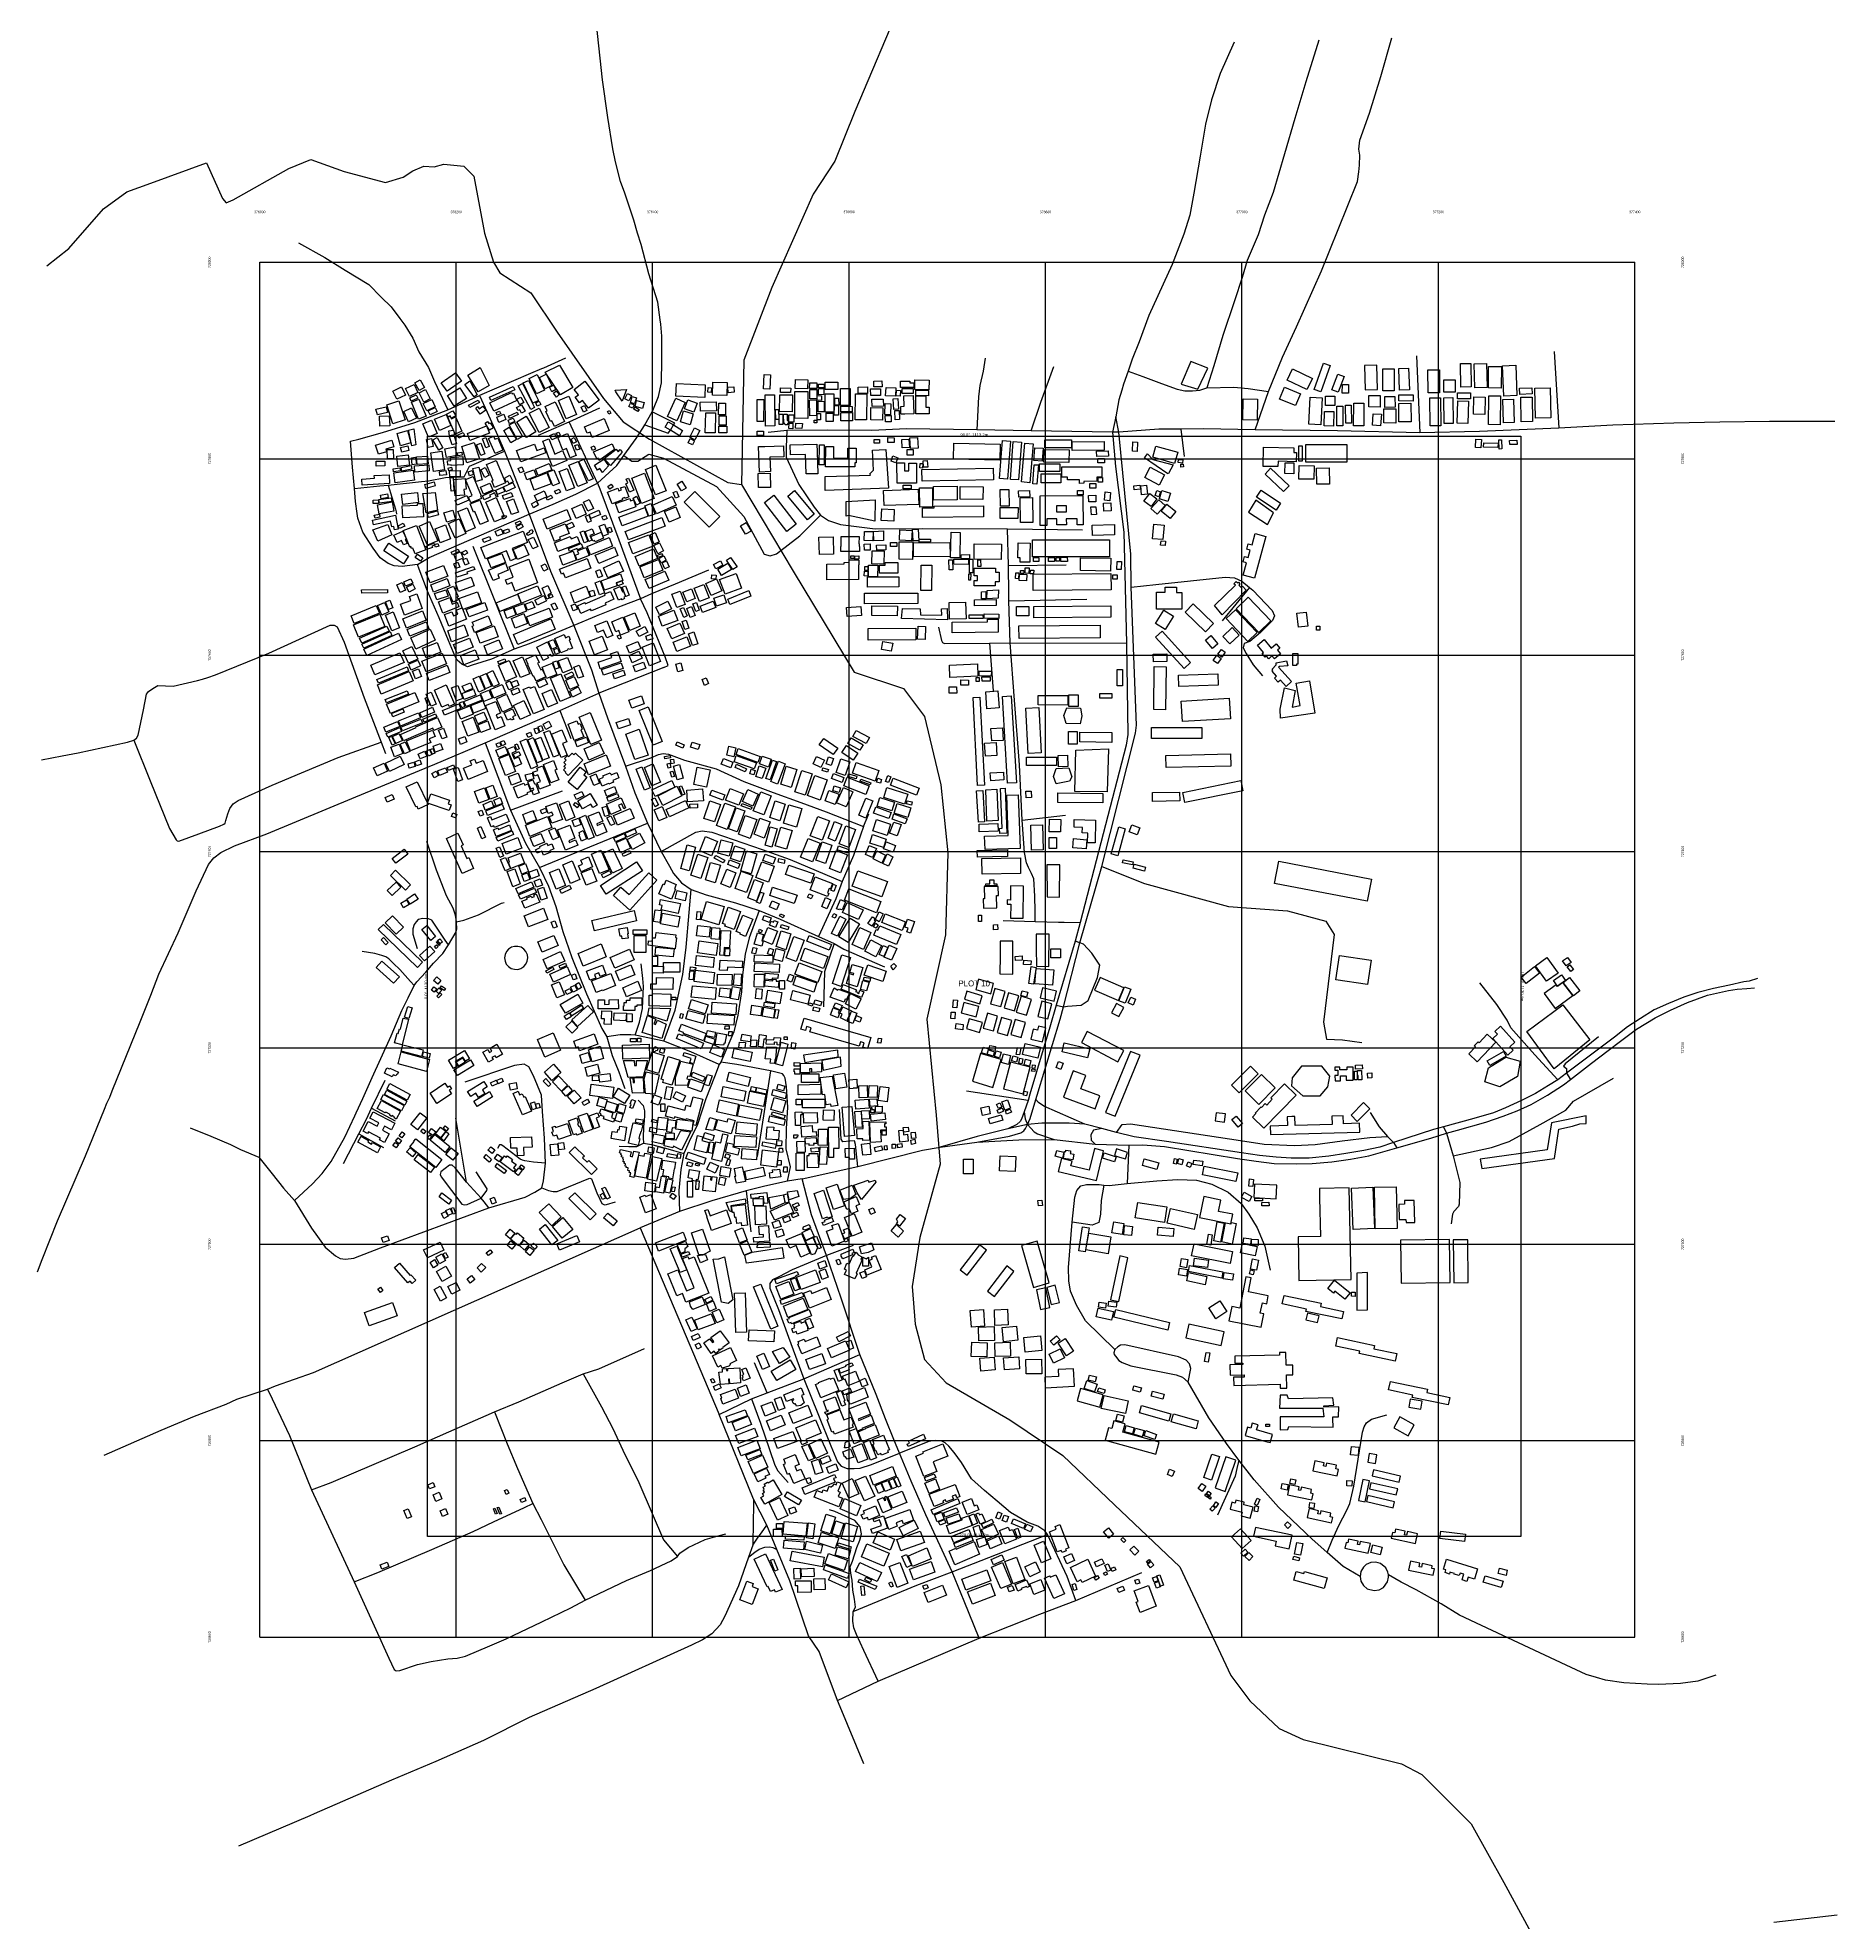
# Model space of a CAD drawing. Header units: metres. Extents: x 375284 to 378017, y 725251 to 730423.
# Drawn here: x 375774 to 377606, y 726310 to 728229 of the extents above; entities that cross this region are included whole.
import ezdxf
from ezdxf.enums import TextEntityAlignment as Align

# ---------------------------------------------------------------- set-up
doc = ezdxf.new("R2010")
doc.units = ezdxf.units.M
for name, color, linetype in [('BUILDINGS', 7, 'Continuous'), ('COORDS', 4, 'Continuous'), ('GRID', 4, 'Continuous'), ('PLOT', 1, 'Continuous'), ('RIVERS', 5, 'Continuous'), ('ROADS', 8, 'Continuous'), ('TEXT', 2, 'Continuous')]:
    doc.layers.add(name, color=color, linetype=linetype)

msp = doc.modelspace()

# ---------------------------------------------------------------- linework, layer by layer
at = {"layer": 'BUILDINGS'}
for p, q in [((376211.8, 727884.9), (376224.4, 727892.8)), ((376224.4, 727892.8), (376233.5, 727874.4)), ((376290.6, 727888.2), (376305.2, 727895.2)), ((376305.2, 727895.2), (376318.6, 727872.6)), ((376947.9, 727899), (376938.2, 727875.9)), ((376965.2, 727892.2), (376947.9, 727899)), ((376955.1, 727870.7), (376965.2, 727892.2)), ((377046, 727880), (377051.6, 727891.5)), ((377051.6, 727891.5), (377071.8, 727881.7)), ((377073.6, 727870.6), (377083.1, 727897.2)), ((377089.9, 727894.8), (377080.5, 727868.1)), ((377083.1, 727897.2), (377089.9, 727894.8)), ((377137.4, 727895.3), (377124.9, 727895)), ((377124.9, 727895), (377125.5, 727870.2)), ((377138, 727870.5), (377137.4, 727895.3)), ((377143.5, 727869), (377143.5, 727891.4)), ((377143.5, 727891.4), (377155, 727891.4)), ((377155, 727891.4), (377155, 727869)), ((377159.6, 727891.8), (377169.7, 727892.1)), ((377160.4, 727869.7), (377159.6, 727891.8)), ((377169.7, 727892.1), (377170.6, 727870)), ((377222.7, 727896.9), (377233.2, 727897)), ((377222.9, 727872.9), (377222.7, 727896.9)), ((377233.2, 727897), (377233.4, 727873)), ((377236.4, 727896.7), (377249.1, 727897)), ((377237, 727872.2), (377236.4, 727896.7)), ((377249.1, 727897), (377249.7, 727872.5)), ((377251, 727872), (377251.1, 727894)), ((377251.1, 727894), (377264.2, 727893.9)), ((377264.2, 727893.9), (377264, 727871.9)), ((377265.4, 727894.6), (377278.8, 727895.1)), ((377266.6, 727863.8), (377265.4, 727894.6)), ((377278.8, 727895.1), (377280, 727864.4)), ((376135.6, 727868.8), (376144.4, 727873)), ((376144.4, 727873), (376148.3, 727864.7)), ((376148.5, 727871.5), (376157.1, 727875.5)), ((376157.1, 727875.5), (376160.9, 727867.4)), ((376158, 727877.3), (376163.4, 727880.3)), ((376162.2, 727869.5), (376158, 727877.3)), ((376167.7, 727872.5), (376162.2, 727869.5)), ((376163.4, 727880.3), (376167.7, 727872.5)), ((376184.8, 727877.3), (376199.3, 727887.5)), ((376190.7, 727868.9), (376184.8, 727877.3)), ((376205.2, 727879.1), (376190.7, 727868.9)), ((376191, 727864.5), (376203.8, 727872.3)), ((376199.3, 727887.5), (376205.2, 727879.1)), ((376203.8, 727872.3), (376210.6, 727861.3)), ((376208.6, 727875.4), (376213.9, 727879.4)), ((376218.1, 727862.9), (376208.6, 727875.4)), ((376222.4, 727868), (376211.8, 727884.9)), ((376213.9, 727879.4), (376221.3, 727865)), ((376233.5, 727874.4), (376222.4, 727868)), ((376233.7, 727862.7), (376258.1, 727873.5)), ((376258.1, 727873.5), (376259.6, 727870.1)), ((376263, 727874.1), (376267.4, 727876.6)), ((376275.8, 727850.1), (376263, 727874.1)), ((376267.4, 727876.6), (376279.8, 727852.2)), ((376268.1, 727877.1), (376273.7, 727879.7)), ((376278, 727856.4), (376268.1, 727877.1)), ((376273.7, 727879.7), (376283.6, 727859.1)), ((376274.2, 727881.7), (376282.4, 727885.6)), ((376281.7, 727865.9), (376274.2, 727881.7)), ((376282.4, 727885.6), (376289.9, 727869.8)), ((376284.8, 727882.6), (376291.5, 727886)), ((376290.5, 727871.2), (376284.8, 727882.6)), ((376297.2, 727874.5), (376290.5, 727871.2)), ((376306.1, 727865.1), (376290.6, 727888.2)), ((376291.5, 727886), (376297.2, 727874.5)), ((376294.9, 727872.7), (376299.1, 727874.8)), ((376297.4, 727868.1), (376294.9, 727872.7)), ((376299.1, 727874.8), (376301.5, 727870.3)), ((376318.6, 727872.6), (376306.1, 727865.1)), ((376320.2, 727870.4), (376331.1, 727878.8)), ((376331.1, 727878.8), (376345.7, 727859.7)), ((376423.7, 727863.8), (376424.4, 727876.7)), ((376424.4, 727876.7), (376453.6, 727875.2)), ((376453.6, 727875.2), (376453, 727862.3)), ((376456.3, 727867.7), (376456.5, 727872.4)), ((376456.5, 727872.4), (376459.8, 727872.2)), ((376459.8, 727872.2), (376459.6, 727867.5)), ((376460.8, 727864.7), (376461.1, 727878)), ((376461.1, 727878), (376476, 727877.6)), ((376476, 727877.6), (376475.6, 727864.4)), ((376476.6, 727872.8), (376482.6, 727873.2)), ((376477, 727867.1), (376476.6, 727872.8)), ((376482.6, 727873.2), (376483.1, 727867.6)), ((376512.8, 727871.1), (376513.4, 727885.8)), ((376513.4, 727885.8), (376519.9, 727885.5)), ((376519.9, 727885.5), (376519.3, 727870.9)), ((376530, 727867.5), (376530.1, 727872.1)), ((376530.1, 727872.1), (376540.6, 727871.9)), ((376540.6, 727871.9), (376540.5, 727867.4)), ((376545.2, 727871.3), (376545.4, 727880.5)), ((376545.4, 727880.5), (376558.1, 727880.2)), ((376558.1, 727880.2), (376557.8, 727871)), ((376559.8, 727871.6), (376560, 727877.4)), ((376560, 727877.4), (376567.3, 727877.1)), ((376567.3, 727877.1), (376567, 727871.3)), ((376568.8, 727876), (376574.6, 727876)), ((376568.8, 727872.2), (376568.8, 727876)), ((376574.6, 727872.2), (376568.8, 727872.2)), ((376574.6, 727876), (376574.6, 727872.2)), ((376575.6, 727877.8), (376588.5, 727878)), ((376575.7, 727870.3), (376575.6, 727877.8)), ((376588.5, 727878), (376588.6, 727870.5)), ((376609.2, 727872.9), (376618.8, 727873)), ((376609.3, 727866.4), (376609.2, 727872.9)), ((376618.8, 727873), (376618.8, 727866.5)), ((376625.1, 727879.1), (376633.5, 727879.2)), ((376625.1, 727873.2), (376625.1, 727879.1)), ((376633.6, 727873.3), (376625.1, 727873.2)), ((376633.5, 727879.2), (376633.6, 727873.3)), ((376637.2, 727864.1), (376637.6, 727872.6)), ((376637.6, 727872.6), (376647.7, 727872.1)), ((376647.7, 727872.1), (376647.3, 727863.6)), ((376652.2, 727875.8), (376652.2, 727878.9)), ((376652.2, 727878.9), (376661.7, 727878.9)), ((376652.4, 727875.8), (376652.2, 727875.8)), ((376652.4, 727872.6), (376652.4, 727875.8)), ((376666.1, 727872.6), (376652.4, 727872.6)), ((376661.7, 727878.9), (376661.7, 727877.2)), ((376661.7, 727877.2), (376666.1, 727877.2)), ((376666.1, 727877.2), (376666.1, 727872.6)), ((376666.9, 727870.3), (376667.1, 727880.3)), ((376667.1, 727880.3), (376681.5, 727880)), ((376681.5, 727880), (376681.3, 727870)), ((376938.2, 727875.9), (376955.1, 727870.7)), ((377038.4, 727860.6), (377043.3, 727872.7)), ((377043.3, 727872.7), (377059.5, 727866.2)), ((377066.2, 727870.3), (377046, 727880)), ((377071.8, 727881.7), (377066.2, 727870.3)), ((377091.7, 727870), (377097.8, 727886.1)), ((377097.8, 727886.1), (377104.1, 727883.8)), ((377104.1, 727883.8), (377098, 727867.6)), ((377102.2, 727866.6), (377102.3, 727875.7)), ((377102.3, 727875.7), (377108.6, 727875.6)), ((377108.6, 727875.6), (377108.5, 727866.6)), ((377189.6, 727867), (377189.4, 727890.6)), ((377189.4, 727890.6), (377201.2, 727890.6)), ((377201.2, 727890.6), (377201.3, 727867)), ((377205.6, 727880.3), (377217.1, 727880.4)), ((377205.7, 727867.8), (377205.6, 727880.3)), ((377217.1, 727880.4), (377217.2, 727867.9)), ((377233.4, 727873), (377222.9, 727872.9)), ((377249.7, 727872.5), (377237, 727872.2)), ((377264, 727871.9), (377251, 727872)), ((377282.6, 727871.7), (377295.3, 727872.3)), ((377295.3, 727872.3), (377295.6, 727866.2)), ((377298.1, 727871.9), (377313.8, 727872.3)), ((377298.8, 727841.3), (377298.1, 727871.9)), ((377313.8, 727872.3), (377314.5, 727841.7)), ((376118.2, 727850.3), (376128.6, 727852.9)), ((376128.6, 727852.9), (376130.1, 727847.1)), ((376129.3, 727854.8), (376141.7, 727858.9)), ((376135.5, 727835.6), (376129.3, 727854.8)), ((376139.5, 727860.6), (376135.6, 727868.8)), ((376148.3, 727864.7), (376139.5, 727860.6)), ((376141.7, 727858.9), (376148, 727839.6)), ((376152.3, 727863.4), (376148.5, 727871.5)), ((376160.9, 727867.4), (376152.3, 727863.4)), ((376152.7, 727861.9), (376159.3, 727864.9)), ((376154.2, 727858.5), (376152.7, 727861.9)), ((376160.8, 727861.5), (376154.2, 727858.5)), ((376154.3, 727857.5), (376161.9, 727860.7)), ((376161.7, 727840.1), (376154.3, 727857.5)), ((376159.3, 727864.9), (376160.8, 727861.5)), ((376161.9, 727860.7), (376169.3, 727843.3)), ((376162.1, 727867.2), (376168.7, 727870.6)), ((376167.1, 727857.6), (376162.1, 727867.2)), ((376166.3, 727856.2), (376175.1, 727860.4)), ((376169.9, 727848.6), (376166.3, 727856.2)), ((376173.6, 727861), (376167.1, 727857.6)), ((376168.7, 727870.6), (376173.6, 727861)), ((376178.7, 727852.8), (376169.9, 727848.6)), ((376175.1, 727860.4), (376178.7, 727852.8)), ((376197.8, 727853.4), (376191, 727864.5)), ((376210.6, 727861.3), (376197.8, 727853.4)), ((376212.6, 727854.6), (376222.4, 727859.7)), ((376213.8, 727852.2), (376212.6, 727854.6)), ((376223.6, 727857.3), (376213.8, 727852.2)), ((376221.3, 727865), (376218.1, 727862.9)), ((376219.8, 727851.6), (376221.5, 727853)), ((376221.5, 727853), (376223.3, 727850.6)), ((376222.4, 727859.7), (376223.6, 727857.3)), ((376223.3, 727850.6), (376227.1, 727853.5)), ((376227.1, 727853.5), (376230.1, 727849.5)), ((376235.2, 727859.2), (376233.7, 727862.7)), ((376234.3, 727857), (376256.2, 727867.4)), ((376238.3, 727848.3), (376234.3, 727857)), ((376259.6, 727870.1), (376235.2, 727859.2)), ((376261.7, 727859.4), (376238.3, 727848.3)), ((376256.2, 727867.4), (376256.9, 727866.1)), ((376256.9, 727866.1), (376258.3, 727866.7)), ((376258.3, 727866.7), (376261.7, 727859.4)), ((376261.4, 727852.1), (376266.5, 727854.9)), ((376261.8, 727860.5), (376265.8, 727862.6)), ((376264.7, 727854.9), (376261.8, 727860.5)), ((376268.8, 727857.1), (376264.7, 727854.9)), ((376265.8, 727862.6), (376268.8, 727857.1)), ((376266.5, 727854.9), (376270.1, 727848.4)), ((376283.6, 727859.1), (376278, 727856.4)), ((376280.9, 727856.9), (376284.5, 727858.5)), ((376282.4, 727853.5), (376280.9, 727856.9)), ((376289.9, 727869.8), (376281.7, 727865.9)), ((376286.1, 727855.1), (376282.4, 727853.5)), ((376284.5, 727858.5), (376286.1, 727855.1)), ((376290.5, 727853.2), (376300.9, 727857.9)), ((376292.6, 727848.8), (376290.5, 727853.2)), ((376301.5, 727870.3), (376297.4, 727868.1)), ((376299, 727866.6), (376301.8, 727869)), ((376302, 727862.8), (376299, 727866.6)), ((376300.9, 727857.9), (376310.2, 727837.7)), ((376301.8, 727869), (376304.9, 727865.2)), ((376304.9, 727865.2), (376302, 727862.8)), ((376304.2, 727859.4), (376314.6, 727863.7)), ((376311.9, 727840.6), (376304.2, 727859.4)), ((376314.6, 727863.7), (376322.3, 727844.9)), ((376324.4, 727865), (376320.2, 727870.4)), ((376321.1, 727862.5), (376324.4, 727865)), ((376325.5, 727856.8), (376321.1, 727862.5)), ((376328.7, 727859.3), (376325.5, 727856.8)), ((376327.1, 727852.5), (376330.7, 727854.2)), ((376334.8, 727851.3), (376328.7, 727859.3)), ((376330.7, 727854.2), (376333.1, 727849)), ((376345.7, 727859.7), (376334.8, 727851.3)), ((376361.9, 727869.8), (376373.2, 727870.3)), ((376362.6, 727868.2), (376361.9, 727869.8)), ((376369, 727858.7), (376362.6, 727868.2)), ((376373.2, 727870.3), (376369, 727858.7)), ((376371.7, 727860.9), (376374.4, 727866.4)), ((376375.8, 727858.9), (376371.7, 727860.9)), ((376374.4, 727866.4), (376378.5, 727864.4)), ((376378.5, 727864.4), (376375.8, 727858.9)), ((376375.8, 727853.1), (376377.3, 727856.4)), ((376379.6, 727851.4), (376375.8, 727853.1)), ((376377.3, 727857.1), (376379.3, 727863.4)), ((376381.5, 727855.8), (376377.3, 727857.1)), ((376377.3, 727856.4), (376381.1, 727854.7)), ((376379.3, 727863.4), (376383.5, 727862.1)), ((376381.1, 727854.7), (376379.6, 727851.4)), ((376380.7, 727850.5), (376382, 727852.7)), ((376383.5, 727862.1), (376381.5, 727855.8)), ((376382, 727852.7), (376386.1, 727850.2)), ((376382.2, 727853), (376383.7, 727859.1)), ((376389.7, 727851.2), (376382.2, 727853)), ((376383.7, 727859.1), (376391.2, 727857.3)), ((376391.2, 727857.3), (376389.7, 727851.2)), ((376415, 727842.9), (376423.6, 727861.5)), ((376423.6, 727861.5), (376433.1, 727857.1)), ((376453, 727862.3), (376423.7, 727863.8)), ((376433.1, 727857.1), (376424.6, 727838.5)), ((376432.5, 727850.8), (376435.9, 727860)), ((376435.9, 727860), (376445.3, 727856.5)), ((376445.3, 727856.5), (376441.9, 727847.3)), ((376448.5, 727857.6), (376464.8, 727857.9)), ((376448.7, 727848.3), (376448.5, 727857.6)), ((376459.6, 727867.5), (376456.3, 727867.7)), ((376475.6, 727864.4), (376460.8, 727864.7)), ((376464.8, 727857.9), (376465, 727848.6)), ((376467.1, 727844.7), (376467.3, 727856.6)), ((376467.3, 727856.6), (376474.2, 727856.5)), ((376474.2, 727856.5), (376474, 727844.5)), ((376483.1, 727867.6), (376477, 727867.1)), ((376506.3, 727838), (376506.5, 727860.1)), ((376506.5, 727860.1), (376513.2, 727860.1)), ((376519.3, 727870.9), (376512.8, 727871.1)), ((376513.2, 727860.1), (376513, 727838)), ((376514.4, 727864.9), (376523.9, 727865)), ((376514.8, 727833.2), (376514.4, 727864.9)), ((376523.9, 727865), (376524.4, 727833.4)), ((376529.3, 727847.9), (376529.6, 727865.1)), ((376529.6, 727865.1), (376542.4, 727864.9)), ((376540.5, 727867.4), (376530, 727867.5)), ((376542.4, 727864.9), (376542.1, 727847.6)), ((376544.6, 727868.4), (376558, 727868.4)), ((376544.6, 727841.1), (376544.6, 727868.4)), ((376557.8, 727871), (376545.2, 727871.3)), ((376558, 727868.4), (376558, 727841)), ((376559.7, 727859.7), (376566.8, 727859.8)), ((376559.9, 727843.8), (376559.7, 727859.7)), ((376567, 727871.3), (376559.8, 727871.6)), ((376560.1, 727870.5), (376567.1, 727870.5)), ((376560.1, 727860.9), (376560.1, 727870.5)), ((376567.1, 727860.9), (376560.1, 727860.9)), ((376566.8, 727859.8), (376566.9, 727843.9)), ((376567.1, 727870.5), (376567.1, 727860.9)), ((376567.5, 727859.5), (376567.6, 727864.2)), ((376571.9, 727859.4), (376567.5, 727859.5)), ((376567.6, 727864.2), (376571.9, 727864.1)), ((376568.4, 727847.8), (376568.5, 727858.4)), ((376568.5, 727858.4), (376574.6, 727858.3)), ((376568.7, 727871.2), (376574.3, 727871.3)), ((376568.8, 727865.1), (376568.7, 727871.2)), ((376574.4, 727865.2), (376568.8, 727865.1)), ((376571.9, 727864.1), (376571.9, 727859.4)), ((376574.3, 727871.3), (376574.4, 727865.2)), ((376574.6, 727858.3), (376574.5, 727847.7)), ((376588.6, 727870.5), (376575.7, 727870.3)), ((376575.7, 727866), (376584.5, 727866)), ((376575.7, 727847.3), (376575.7, 727866)), ((376584.5, 727866), (376584.5, 727847.3)), ((376584.9, 727844.4), (376585.1, 727854.1)), ((376585.1, 727854.1), (376589.3, 727854)), ((376585.4, 727861.5), (376589.3, 727861.6)), ((376585.5, 727854.5), (376585.4, 727861.5)), ((376589.4, 727854.6), (376585.5, 727854.5)), ((376589.3, 727854), (376589.1, 727844.3)), ((376589.3, 727861.6), (376589.4, 727854.6)), ((376591.2, 727871.4), (376601, 727871.4)), ((376591.3, 727854.1), (376591.2, 727871.4)), ((376601.1, 727854.1), (376591.3, 727854.1)), ((376591.7, 727853.4), (376603.3, 727853.3)), ((376591.7, 727847.8), (376591.7, 727853.4)), ((376601, 727871.4), (376601.1, 727854.1)), ((376603.3, 727853.3), (376603.2, 727847.7)), ((376606.1, 727839.7), (376606.5, 727866.1)), ((376606.5, 727866.1), (376618.2, 727865.9)), ((376618.8, 727866.5), (376609.3, 727866.4)), ((376618.2, 727865.9), (376617.8, 727839.5)), ((376621.9, 727871.1), (376632, 727871.2)), ((376622, 727864.3), (376621.9, 727871.1)), ((376632.1, 727864.5), (376622, 727864.3)), ((376623.3, 727860.6), (376634.8, 727860.7)), ((376623.4, 727853.2), (376623.3, 727860.6)), ((376634.9, 727853.4), (376623.4, 727853.2)), ((376632, 727871.2), (376632.1, 727864.5)), ((376634.8, 727860.7), (376634.9, 727853.4)), ((376636.4, 727845), (376636.8, 727856.1)), ((376636.8, 727856.1), (376642.5, 727855.9)), ((376647.3, 727863.6), (376637.2, 727864.1)), ((376642.5, 727855.9), (376642.2, 727844.8)), ((376645, 727861.1), (376649.8, 727861.3)), ((376645.5, 727850.1), (376645, 727861.1)), ((376647.9, 727864), (376648.4, 727869.7)), ((376651.9, 727863.6), (376647.9, 727864)), ((376648.4, 727869.7), (376652.4, 727869.3)), ((376649.8, 727861.3), (376650.4, 727850.4)), ((376652.4, 727869.3), (376651.9, 727863.6)), ((376652.6, 727853.3), (376656, 727853.4)), ((376652.8, 727845.2), (376652.6, 727853.3)), ((376653.9, 727871.5), (376665.2, 727871.5)), ((376653.9, 727866.4), (376653.9, 727871.5)), ((376665.2, 727866.4), (376653.9, 727866.4)), ((376655.6, 727864.1), (376665.1, 727864.4)), ((376656, 727853.4), (376655.6, 727864.1)), ((376665.1, 727864.4), (376665.8, 727845.7)), ((376665.2, 727871.5), (376665.2, 727866.4)), ((376681.3, 727870), (376666.9, 727870.3)), ((376667.8, 727864.4), (376668, 727869.8)), ((376680.7, 727864), (376667.8, 727864.4)), ((376667.8, 727845.7), (376668.1, 727864)), ((376668, 727869.8), (376680.9, 727869.4)), ((376668.1, 727864), (376678.3, 727863.8)), ((376678.3, 727863.8), (376678.1, 727852.5)), ((376680.9, 727869.4), (376680.7, 727864)), ((377000.9, 727839.4), (377001.4, 727860.8)), ((377001.4, 727860.8), (377015.9, 727860.5)), ((377015.9, 727860.5), (377015.4, 727839.1)), ((377054.6, 727854.1), (377038.4, 727860.6)), ((377059.5, 727866.2), (377054.6, 727854.1)), ((377068.2, 727835.1), (377069.4, 727862.6)), ((377069.4, 727862.6), (377081.7, 727862.1)), ((377080.5, 727868.1), (377073.6, 727870.6)), ((377081.7, 727862.1), (377080.5, 727834.6)), ((377085.1, 727854.1), (377085.1, 727863.6)), ((377085.1, 727863.6), (377094.6, 727863.6)), ((377094.6, 727854.1), (377085.1, 727854.1)), ((377098, 727867.6), (377091.7, 727870)), ((377094.6, 727863.6), (377094.6, 727854.1)), ((377096.5, 727833.6), (377096.6, 727853.5)), ((377096.6, 727853.5), (377102.9, 727853.4)), ((377108.5, 727866.6), (377102.2, 727866.6)), ((377102.9, 727853.4), (377102.8, 727833.6)), ((377105.6, 727854.4), (377111.2, 727854.5)), ((377105.9, 727836.1), (377105.6, 727854.4)), ((377111.2, 727854.5), (377111.5, 727836.2)), ((377113.6, 727833.5), (377113.8, 727856.4)), ((377113.8, 727856.4), (377124.1, 727856.4)), ((377124.1, 727856.4), (377124, 727833.4)), ((377125.5, 727870.2), (377138, 727870.5)), ((377129.1, 727852.9), (377129.3, 727864.4)), ((377140.7, 727852.6), (377129.1, 727852.9)), ((377129.3, 727864.4), (377140.9, 727864.2)), ((377140.9, 727864.2), (377140.7, 727852.6)), ((377155, 727869), (377143.5, 727869)), ((377145.4, 727863.2), (377155.7, 727863.3)), ((377145.6, 727852.2), (377145.4, 727863.2)), ((377155.7, 727863.3), (377155.9, 727852.3)), ((377159.6, 727856.3), (377171.9, 727856.5)), ((377159.9, 727837.4), (377159.6, 727856.3)), ((377159.7, 727858.8), (377159.8, 727865.1)), ((377174.4, 727858.7), (377159.7, 727858.8)), ((377159.8, 727865.1), (377174.5, 727865)), ((377170.6, 727870), (377160.4, 727869.7)), ((377171.9, 727856.5), (377172.2, 727837.6)), ((377174.5, 727865), (377174.4, 727858.7)), ((377201.3, 727867), (377189.6, 727867)), ((377191.4, 727861.9), (377202.3, 727862)), ((377191.5, 727833.4), (377191.4, 727861.9)), ((377202.3, 727862), (377202.4, 727833.4)), ((377205.5, 727862.1), (377214.8, 727862.2)), ((377205.8, 727835.8), (377205.5, 727862.1)), ((377217.2, 727867.9), (377205.7, 727867.8)), ((377214.8, 727862.2), (377215, 727835.9)), ((377219.3, 727836), (377219.9, 727859)), ((377219.4, 727861.1), (377219.5, 727867)), ((377232.8, 727861), (377219.4, 727861.1)), ((377219.5, 727867), (377232.9, 727866.9)), ((377219.9, 727859), (377230.8, 727858.7)), ((377230.8, 727858.7), (377230.1, 727835.7)), ((377232.9, 727866.9), (377232.8, 727861)), ((377235.7, 727845.3), (377236, 727862.9)), ((377236, 727862.9), (377247.6, 727862.7)), ((377247.6, 727862.7), (377247.3, 727845.1)), ((377251.1, 727834.7), (377251.3, 727864.1)), ((377251.3, 727864.1), (377263.2, 727864)), ((377263.2, 727864), (377263, 727834.6)), ((377265.8, 727860.3), (377276.6, 727860.6)), ((377266.5, 727836.4), (377265.8, 727860.3)), ((377280, 727864.4), (377266.6, 727863.8)), ((377276.6, 727860.6), (377277.3, 727836.8)), ((377283, 727865.5), (377282.6, 727871.7)), ((377295.6, 727866.2), (377283, 727865.5)), ((377283.9, 727862.5), (377295.5, 727862.7)), ((377284.3, 727837.5), (377283.9, 727862.5)), ((377295.5, 727862.7), (377295.9, 727837.7)), ((376119.7, 727844.5), (376118.2, 727850.3)), ((376130.1, 727847.1), (376119.7, 727844.5)), ((376121.8, 727843.3), (376131.7, 727843.8)), ((376122.3, 727833.1), (376121.8, 727843.3)), ((376132.3, 727833.6), (376122.3, 727833.1)), ((376131.7, 727843.8), (376132.3, 727833.6)), ((376148, 727839.6), (376135.5, 727835.6)), ((376146.6, 727848.1), (376154.6, 727851.9)), ((376151.5, 727837.6), (376146.6, 727848.1)), ((376159.5, 727841.3), (376151.5, 727837.6)), ((376154.6, 727851.9), (376159.5, 727841.3)), ((376169.3, 727843.3), (376161.7, 727840.1)), ((376166.1, 727835.4), (376174.9, 727839.1)), ((376171.9, 727821.8), (376166.1, 727835.4)), ((376171.5, 727848.8), (376178.6, 727852)), ((376173.3, 727844.7), (376171.5, 727848.8)), ((376180.5, 727847.9), (376173.3, 727844.7)), ((376174.9, 727839.1), (376180.7, 727825.6)), ((376178, 727840.1), (376189.7, 727845.1)), ((376182.9, 727828.7), (376178, 727840.1)), ((376178.6, 727852), (376180.5, 727847.9)), ((376194.6, 727833.7), (376182.9, 727828.7)), ((376189.7, 727845.1), (376194.6, 727833.7)), ((376190.2, 727845.4), (376196.7, 727848.8)), ((376191.7, 727842.6), (376190.2, 727845.4)), ((376191.6, 727842.2), (376193.8, 727843.2)), ((376199, 727825), (376191.6, 727842.2)), ((376193.7, 727843.7), (376191.7, 727842.6)), ((376195, 727841.2), (376193.7, 727843.7)), ((376193.8, 727843.2), (376195.1, 727840.7)), ((376199.5, 727843.5), (376195, 727841.2)), ((376195.1, 727840.7), (376199.2, 727842.5)), ((376196.7, 727848.8), (376199.5, 727843.5)), ((376199.2, 727842.5), (376205.6, 727827.9)), ((376224.5, 727845.3), (376219.8, 727851.6)), ((376230.1, 727849.5), (376224.5, 727845.3)), ((376229.4, 727836.2), (376231.8, 727837.8)), ((376234, 727829.1), (376229.4, 727836.2)), ((376231.8, 727837.8), (376233.2, 727835.8)), ((376233.2, 727835.8), (376234.5, 727836.6)), ((376234.5, 727836.6), (376237.8, 727831.5)), ((376240.6, 727846.9), (376244.2, 727848.4)), ((376241.6, 727844.3), (376240.6, 727846.9)), ((376241.4, 727842.4), (376248.4, 727845.2)), ((376243.5, 727837), (376241.4, 727842.4)), ((376245.3, 727845.7), (376241.6, 727844.3)), ((376250.6, 727839.8), (376243.5, 727837)), ((376244.2, 727848.4), (376245.3, 727845.7)), ((376248.4, 727845.2), (376250.6, 727839.8)), ((376252.8, 727839.3), (376257.9, 727841.4)), ((376254.4, 727835.6), (376252.8, 727839.3)), ((376253.2, 727843.3), (376262, 727847.3)), ((376254.3, 727840.9), (376253.2, 727843.3)), ((376254, 727834.3), (376259.4, 727837.3)), ((376262, 727819.6), (376254, 727834.3)), ((376263.1, 727845), (376254.3, 727840.9)), ((376259.5, 727837.7), (376254.4, 727835.6)), ((376257.9, 727841.4), (376259.5, 727837.7)), ((376259.4, 727837.3), (376267.4, 727822.6)), ((376263.1, 727849), (376261.4, 727852.1)), ((376261.8, 727837.6), (376271.3, 727843.4)), ((376271.5, 727821.5), (376261.8, 727837.6)), ((376262, 727847.3), (376263.1, 727845)), ((376264.7, 727849.8), (376263.1, 727849)), ((376266.6, 727846.5), (376264.7, 727849.8)), ((376270.1, 727848.4), (376266.6, 727846.5)), ((376271.3, 727843.4), (376281, 727827.3)), ((376274.4, 727846.4), (376284.5, 727851.5)), ((376284.5, 727826.7), (376274.4, 727846.4)), ((376279.8, 727852.2), (376275.8, 727850.1)), ((376284.5, 727851.5), (376294.6, 727831.8)), ((376291.2, 727848.1), (376292.6, 727848.8)), ((376295.9, 727837.9), (376291.2, 727848.1)), ((376297.3, 727838.5), (376295.9, 727837.9)), ((376299.9, 727832.9), (376297.3, 727838.5)), ((376310.2, 727837.7), (376299.9, 727832.9)), ((376322.3, 727844.9), (376311.9, 727840.6)), ((376329.6, 727847.4), (376327.1, 727852.5)), ((376333.1, 727849), (376329.6, 727847.4)), ((376330.5, 727832.4), (376350.7, 727840.8)), ((376350.7, 727840.8), (376355.7, 727828.6)), ((376353.9, 727848.1), (376355.9, 727849.2)), ((376355.4, 727845.3), (376353.9, 727848.1)), ((376357.4, 727846.4), (376355.4, 727845.3)), ((376355.9, 727849.2), (376357.4, 727846.4)), ((376384.9, 727848.1), (376380.7, 727850.5)), ((376386.1, 727850.2), (376384.9, 727848.1)), ((376412.7, 727832.2), (376415.9, 727837.6)), ((376424.6, 727838.5), (376415, 727842.9)), ((376415.9, 727837.6), (376421.3, 727834.3)), ((376421.3, 727834.3), (376430.5, 727828.8)), ((376428.2, 727837.6), (376431.5, 727848.6)), ((376438.1, 727834.6), (376428.2, 727837.6)), ((376431.5, 727848.6), (376441.4, 727845.6)), ((376441.9, 727847.3), (376432.5, 727850.8)), ((376441.4, 727845.6), (376438.1, 727834.6)), ((376465, 727848.6), (376448.7, 727848.3)), ((376453.6, 727826.4), (376454.1, 727846.8)), ((376454.1, 727846.8), (376464, 727846.6)), ((376464, 727846.6), (376463.5, 727826.2)), ((376474, 727844.5), (376467.1, 727844.7)), ((376467.7, 727843.6), (376474.8, 727843.7)), ((376467.7, 727834.1), (376467.7, 727843.6)), ((376474.8, 727834.2), (376467.7, 727834.1)), ((376474.8, 727843.7), (376474.8, 727834.2)), ((376513, 727838), (376506.3, 727838)), ((376525.1, 727850), (376528.3, 727850)), ((376525.3, 727839.8), (376525.1, 727850)), ((376528.5, 727839.9), (376525.3, 727839.8)), ((376528.3, 727850), (376528.5, 727839.9)), ((376528.9, 727845.3), (376532.6, 727845.2)), ((376528.9, 727834.8), (376528.9, 727845.3)), ((376532.6, 727834.7), (376528.9, 727834.8)), ((376542.1, 727847.6), (376529.3, 727847.9)), ((376532.6, 727845.2), (376532.6, 727834.7)), ((376533.3, 727845.3), (376536.9, 727845.4)), ((376533.6, 727835.9), (376533.3, 727845.3)), ((376534.7, 727835.9), (376533.6, 727835.9)), ((376534.8, 727834.4), (376534.7, 727835.9)), ((376537.2, 727834.5), (376534.8, 727834.4)), ((376536.9, 727845.4), (376537, 727839)), ((376537, 727839), (376538.1, 727839.1)), ((376538.2, 727835.8), (376537.2, 727835.8)), ((376537.2, 727835.8), (376537.2, 727834.5)), ((376538.1, 727839.1), (376538.2, 727835.8)), ((376538.7, 727830.7), (376539, 727836.3)), ((376538.8, 727844.8), (376543.6, 727844.8)), ((376538.8, 727837.1), (376538.8, 727844.8)), ((376543.6, 727837.1), (376538.8, 727837.1)), ((376539, 727836.3), (376542.8, 727836.1)), ((376542.8, 727836.1), (376542.6, 727830.5)), ((376543.6, 727844.8), (376543.6, 727837.1)), ((376558, 727841), (376544.6, 727841.1)), ((376545.4, 727831.2), (376545.8, 727836.3)), ((376545.8, 727836.3), (376552.4, 727835.8)), ((376552.4, 727835.8), (376552, 727830.8)), ((376566.9, 727843.9), (376559.9, 727843.8)), ((376564.5, 727839.3), (376567, 727839.3)), ((376564.5, 727836.5), (376564.5, 727839.3)), ((376567, 727836.5), (376564.5, 727836.5)), ((376567, 727839.3), (376567, 727836.5)), ((376567.4, 727846.1), (376570.9, 727846.1)), ((376567.4, 727839.7), (376567.4, 727846.1)), ((376570.9, 727839.7), (376567.4, 727839.7)), ((376574.5, 727847.7), (376568.4, 727847.8)), ((376570.9, 727846.1), (376570.9, 727839.7)), ((376584.5, 727847.3), (376575.7, 727847.3)), ((376576.5, 727838), (376576.6, 727846.4)), ((376583.7, 727838), (376576.5, 727838)), ((376576.6, 727846.4), (376583.8, 727846.3)), ((376583.8, 727846.3), (376583.7, 727838)), ((376589.1, 727844.3), (376584.9, 727844.4)), ((376591.6, 727846.8), (376603.5, 727846.9)), ((376591.6, 727838.4), (376591.6, 727846.8)), ((376603.5, 727838.5), (376591.6, 727838.4)), ((376603.2, 727847.7), (376591.7, 727847.8)), ((376603.5, 727846.9), (376603.5, 727838.5)), ((376617.8, 727839.5), (376606.1, 727839.7)), ((376622.1, 727839.4), (376622.3, 727852.1)), ((376633.9, 727839.1), (376622.1, 727839.4)), ((376622.3, 727852.1), (376634.2, 727851.9)), ((376634.2, 727851.9), (376633.9, 727839.1)), ((376642.2, 727844.8), (376636.4, 727845)), ((376636.9, 727843.9), (376643, 727844)), ((376637, 727837.6), (376636.9, 727843.9)), ((376643, 727837.6), (376637, 727837.6)), ((376643, 727844), (376643, 727837.6)), ((376650.4, 727850.4), (376645.5, 727850.1)), ((376646.5, 727848.9), (376650.9, 727849.2)), ((376647, 727839.7), (376646.5, 727848.9)), ((376651.4, 727839.9), (376647, 727839.7)), ((376650.9, 727849.2), (376651.4, 727839.9)), ((376656.7, 727845.4), (376652.8, 727845.2)), ((376665.8, 727845.7), (376656.7, 727845.4)), ((376676.7, 727845.6), (376667.8, 727845.7)), ((376681.5, 727845.5), (376676.7, 727845.6)), ((376678.1, 727852.5), (376681.6, 727852.4)), ((376681.6, 727852.4), (376681.5, 727845.5)), ((377015.4, 727839.1), (377000.9, 727839.4)), ((377080.5, 727834.6), (377068.2, 727835.1)), ((377083.7, 727833.5), (377084.2, 727848.2)), ((377093.2, 727833.2), (377083.7, 727833.5)), ((377084.2, 727848.2), (377093.7, 727847.9)), ((377093.7, 727847.9), (377093.2, 727833.2)), ((377102.8, 727833.6), (377096.5, 727833.6)), ((377111.5, 727836.2), (377105.9, 727836.1)), ((377132.9, 727834), (377133.8, 727845.8)), ((377141.2, 727833.4), (377132.9, 727834)), ((377133.8, 727845.8), (377142.1, 727845.3)), ((377142.1, 727845.3), (377141.2, 727833.4)), ((377144.5, 727836.4), (377144.6, 727850.8)), ((377156.7, 727836.3), (377144.5, 727836.4)), ((377144.6, 727850.8), (377156.8, 727850.8)), ((377155.9, 727852.3), (377145.6, 727852.2)), ((377156.8, 727850.8), (377156.7, 727836.3)), ((377172.2, 727837.6), (377159.9, 727837.4)), ((377215, 727835.9), (377205.8, 727835.8)), ((377230.1, 727835.7), (377219.3, 727836)), ((377247.3, 727845.1), (377235.7, 727845.3)), ((377263, 727834.6), (377251.1, 727834.7)), ((377277.3, 727836.8), (377266.5, 727836.4)), ((377295.9, 727837.7), (377284.3, 727837.5)), ((377314.5, 727841.7), (377298.8, 727841.3)), ((376117.8, 727813.7), (376134.3, 727818.8)), ((376134.3, 727818.8), (376136.3, 727812.2)), ((376139.8, 727825.8), (376150.3, 727828.7)), ((376143.2, 727813.1), (376139.8, 727825.8)), ((376153.7, 727816), (376143.2, 727813.1)), ((376150.3, 727828.7), (376153.7, 727816)), ((376151.5, 727828.9), (376156.7, 727830.3)), ((376154.8, 727813), (376151.5, 727828.9)), ((376156.7, 727830.3), (376158.8, 727814)), ((376169.8, 727819.4), (376174.9, 727820.4)), ((376171.4, 727811.3), (376169.8, 727819.4)), ((376180.7, 727825.6), (376171.9, 727821.8)), ((376174.9, 727820.4), (376176.5, 727812.3)), ((376176.3, 727819.1), (376180.6, 727821.5)), ((376182.2, 727808.6), (376176.3, 727819.1)), ((376180.6, 727821.5), (376186.4, 727810.9)), ((376192.3, 727828.2), (376197.1, 727829.2)), ((376193.3, 727823.3), (376192.3, 727828.2)), ((376198.1, 727824.4), (376193.3, 727823.3)), ((376193.3, 727822.4), (376197.7, 727823.8)), ((376196, 727814.1), (376193.3, 727822.4)), ((376200.4, 727815.5), (376196, 727814.1)), ((376197.1, 727829.2), (376198.1, 727824.4)), ((376197.7, 727823.8), (376200.4, 727815.5)), ((376205.6, 727827.9), (376199, 727825)), ((376201.2, 727824.1), (376207, 727826.8)), ((376202.6, 727821), (376201.2, 727824.1)), ((376208.4, 727823.8), (376202.6, 727821)), ((376205.7, 727812.5), (376218.3, 727816.5)), ((376207, 727826.8), (376208.4, 727823.8)), ((376211.3, 727825.7), (376230.9, 727833.3)), ((376214, 727818.6), (376211.3, 727825.7)), ((376233.7, 727826.1), (376214, 727818.6)), ((376218.3, 727816.5), (376223.6, 727799.9)), ((376220.7, 727814.1), (376225, 727815.8)), ((376225, 727815.8), (376229.2, 727805.1)), ((376226.8, 727820.2), (376230, 727821.4)), ((376230.2, 727811.1), (376226.8, 727820.2)), ((376230, 727821.4), (376233.4, 727812.3)), ((376230.9, 727833.3), (376233.7, 727826.1)), ((376232.8, 727820.7), (376237.9, 727823)), ((376239.7, 727805.2), (376232.8, 727820.7)), ((376237.8, 727831.5), (376234, 727829.1)), ((376237.9, 727823), (376239.4, 727819.7)), ((376239.4, 727819.7), (376242.2, 727821)), ((376242.2, 727821), (376247.6, 727808.8)), ((376248.4, 727828.7), (376254, 727832)), ((376255.7, 727816.2), (376248.4, 727828.7)), ((376254, 727832), (376261.3, 727819.5)), ((376261.3, 727819.5), (376255.7, 727816.2)), ((376261.5, 727808.3), (376279.7, 727814.8)), ((376267.4, 727822.6), (376262, 727819.6)), ((376281, 727827.3), (376271.5, 727821.5)), ((376279.7, 727814.8), (376282.1, 727808.3)), ((376294.6, 727831.8), (376284.5, 727826.7)), ((376288.1, 727817.7), (376294.4, 727820.1)), ((376294.1, 727802), (376288.1, 727817.7)), ((376294.4, 727820.1), (376300.3, 727804.7)), ((376295.2, 727823.7), (376300, 727825.8)), ((376297.2, 727819.2), (376295.2, 727823.7)), ((376302, 727821.3), (376297.2, 727819.2)), ((376300, 727825.8), (376302, 727821.3)), ((376301.9, 727826), (376304.3, 727827.1)), ((376303.3, 727822.8), (376301.9, 727826)), ((376305.7, 727823.9), (376303.3, 727822.8)), ((376303.5, 727821.6), (376313.3, 727825.6)), ((376308.4, 727808.7), (376303.5, 727821.6)), ((376304.3, 727827.1), (376305.7, 727823.9)), ((376313.3, 727825.6), (376317.3, 727815.4)), ((376316.9, 727819.7), (376320.2, 727821.4)), ((376319.1, 727815.3), (376316.9, 727819.7)), ((376317.3, 727815.4), (376317.5, 727815.4)), ((376317.5, 727815.4), (376322.2, 727803.1)), ((376322.5, 727817), (376319.1, 727815.3)), ((376320.2, 727821.4), (376322.5, 727817)), ((376320.6, 727813.3), (376323.8, 727814.5)), ((376323.8, 727814.5), (376325.7, 727809.7)), ((376333.2, 727825.9), (376330.5, 727832.4)), ((376336.2, 727827.1), (376333.2, 727825.9)), ((376338.5, 727821.5), (376336.2, 727827.1)), ((376355.7, 727828.6), (376338.5, 727821.5)), ((376339.7, 727807), (376358.8, 727815.1)), ((376358.8, 727815.1), (376361.2, 727809.4)), ((376418, 727829), (376412.7, 727832.2)), ((376427.3, 727823.4), (376418, 727829)), ((376430.5, 727828.8), (376427.3, 727823.4)), ((376436.2, 727816.3), (376438.3, 727820.4)), ((376440.4, 727814.1), (376436.2, 727816.3)), ((376437.7, 727821.8), (376442.7, 727831.4)), ((376443, 727819.1), (376437.7, 727821.8)), ((376438.3, 727820.4), (376442.5, 727818.3)), ((376442.5, 727818.3), (376440.4, 727814.1)), ((376442.7, 727831.4), (376448, 727828.7)), ((376448, 727828.7), (376443, 727819.1)), ((376463.5, 727826.2), (376453.6, 727826.4)), ((376467.4, 727833.2), (376475.5, 727833.2)), ((376467.4, 727826.2), (376467.4, 727833.2)), ((376475.5, 727826.2), (376467.4, 727826.2)), ((376475.5, 727833.2), (376475.5, 727826.2)), ((376506.4, 727827.9), (376512.7, 727828)), ((376506.5, 727823.5), (376506.4, 727827.9)), ((376512.8, 727823.6), (376506.5, 727823.5)), ((376512.7, 727828), (376512.8, 727823.6)), ((376524.4, 727833.4), (376514.8, 727833.2)), ((376542.6, 727830.5), (376538.7, 727830.7)), ((376540.1, 727814.2), (376567.2, 727814.9)), ((376552, 727830.8), (376545.4, 727831.2)), ((376567.2, 727814.9), (376567.5, 727807.1)), ((376625.6, 727819.6), (376631.1, 727819.6)), ((376625.6, 727815.9), (376625.6, 727819.6)), ((376631.1, 727815.9), (376625.6, 727815.9)), ((376631.1, 727819.6), (376631.1, 727815.9)), ((376639.3, 727816.5), (376639.4, 727821.4)), ((376645.8, 727816.4), (376639.3, 727816.5)), ((376639.4, 727821.4), (376645.9, 727821.2)), ((376645.9, 727821.2), (376645.8, 727816.4)), ((376653.6, 727819.5), (376661, 727819.8)), ((376654, 727811.1), (376653.6, 727819.5)), ((376661, 727819.8), (376661.4, 727811.5)), ((376662, 727821.2), (376669.7, 727821.5)), ((376662.5, 727810.3), (376662, 727821.2)), ((376669.7, 727821.5), (376670.2, 727810.7)), ((376706.3, 727799.6), (376706.7, 727815.8)), ((376706.7, 727815.8), (376753.9, 727814.7)), ((376753, 727779.9), (376756.1, 727818.5)), ((376753.9, 727814.7), (376753.5, 727798.5)), ((376756.1, 727818.5), (376764.2, 727817.9)), ((376764.2, 727817.9), (376761.2, 727779.3)), ((376764.3, 727778.9), (376767.2, 727817.6)), ((376767.2, 727817.6), (376775.5, 727816.9)), ((376775.5, 727816.9), (376772.6, 727778.3)), ((376775.5, 727776.3), (376779.1, 727815.9)), ((376779.1, 727815.9), (376787.6, 727815.1)), ((376787.6, 727815.1), (376784, 727775.5)), ((376799.3, 727819.1), (376826.3, 727819.3)), ((376799.3, 727811), (376799.3, 727819.1)), ((376826.3, 727819.3), (376826.3, 727811.1)), ((376827.2, 727817.3), (376859.6, 727817.4)), ((376827.2, 727808.4), (376827.2, 727817.3)), ((376859.6, 727817.4), (376859.6, 727808.5)), ((376888.5, 727807.5), (376888.8, 727817)), ((376888.8, 727817), (376893.7, 727816.9)), ((376893.7, 727816.9), (376893.4, 727807.3)), ((377065.1, 727814.6), (377106.7, 727814.6)), ((377065.1, 727796.4), (377065.1, 727814.6)), ((377106.7, 727814.6), (377106.7, 727796.4)), ((377124, 727833.4), (377113.6, 727833.5)), ((377202.4, 727833.4), (377191.5, 727833.4)), ((377237.9, 727811.3), (377238.3, 727819.8)), ((377238.3, 727819.8), (377243.8, 727819.6)), ((377243.8, 727819.6), (377243.4, 727811)), ((377246.1, 727811.8), (377246.2, 727816.1)), ((377246.2, 727816.1), (377260.8, 727815.7)), ((377260.8, 727815.7), (377260.6, 727811.4)), ((377261.5, 727819.2), (377264.2, 727819.3)), ((377261.8, 727809.8), (377261.5, 727819.2)), ((377264.2, 727819.3), (377264.6, 727809.9)), ((377272.6, 727818.5), (377280, 727818.7)), ((377272.7, 727814.3), (377272.6, 727818.5)), ((377280.1, 727814.6), (377272.7, 727814.3)), ((377280, 727818.7), (377280.1, 727814.6)), ((376120.7, 727804.5), (376117.8, 727813.7)), ((376118.4, 727797.3), (376127.2, 727797.5)), ((376118.6, 727792.4), (376118.4, 727797.3)), ((376129.1, 727807.1), (376120.7, 727804.5)), ((376127.2, 727797.5), (376127.3, 727792.6)), ((376136.3, 727812.2), (376128.3, 727809.7)), ((376128.3, 727809.7), (376129.1, 727807.1)), ((376129.7, 727809.2), (376135.9, 727809.3)), ((376130, 727799.8), (376129.7, 727809.2)), ((376136.1, 727799.9), (376130, 727799.8)), ((376135.9, 727809.3), (376136.1, 727799.9)), ((376139.5, 727802.4), (376151.2, 727803.8)), ((376140.6, 727792.2), (376139.5, 727802.4)), ((376143.4, 727811.3), (376150.7, 727813.1)), ((376144.6, 727806.5), (376143.4, 727811.3)), ((376151.8, 727808.4), (376144.6, 727806.5)), ((376150.7, 727813.1), (376151.8, 727808.4)), ((376151.2, 727803.8), (376152.3, 727793.5)), ((376154.4, 727800.9), (376158.6, 727801.4)), ((376155.2, 727793.9), (376154.4, 727800.9)), ((376158.8, 727814), (376154.8, 727813)), ((376158.6, 727801.4), (376159.4, 727794.4)), ((376159.6, 727801.9), (376170.9, 727802.6)), ((376160.2, 727794.1), (376159.6, 727801.9)), ((376170.9, 727802.6), (376171.4, 727794.9)), ((376176.5, 727812.3), (376171.4, 727811.3)), ((376174.1, 727806), (376185.5, 727807.6)), ((376176.8, 727787), (376174.1, 727806)), ((376186.4, 727810.9), (376182.2, 727808.6)), ((376185.5, 727807.6), (376188.2, 727788.7)), ((376188.3, 727810.1), (376198.6, 727812.2)), ((376190.2, 727801.1), (376188.3, 727810.1)), ((376200.5, 727803.2), (376190.2, 727801.1)), ((376191, 727797.7), (376194.5, 727798)), ((376191.3, 727793.5), (376191, 727797.7)), ((376194.2, 727801.2), (376206.6, 727802.1)), ((376194.5, 727798), (376194.2, 727801.2)), ((376198.6, 727812.2), (376200.5, 727803.2)), ((376201.3, 727805.8), (376205.7, 727806.5)), ((376201.7, 727802.9), (376201.3, 727805.8)), ((376206.2, 727803.6), (376201.7, 727802.9)), ((376210.9, 727795.8), (376205.7, 727812.5)), ((376205.7, 727806.5), (376206.2, 727803.6)), ((376206.6, 727802.1), (376207.2, 727793.8)), ((376223.6, 727799.9), (376210.9, 727795.8)), ((376224.9, 727803.4), (376220.7, 727814.1)), ((376229.2, 727805.1), (376224.9, 727803.4)), ((376233.4, 727812.3), (376230.2, 727811.1)), ((376230.9, 727794.1), (376240.7, 727798.2)), ((376247.6, 727808.8), (376239.7, 727805.2)), ((376240.7, 727798.2), (376250.3, 727775.4)), ((376265.7, 727796.7), (376261.5, 727808.3)), ((376291.3, 727805.8), (376265.7, 727796.7)), ((376280.6, 727789.4), (376294.5, 727795.2)), ((376282.1, 727808.3), (376289.4, 727811)), ((376289.4, 727811), (376291.3, 727805.8)), ((376293.8, 727801.9), (376294.1, 727802)), ((376298.1, 727792), (376293.8, 727801.9)), ((376294.5, 727795.2), (376297.2, 727788.8)), ((376312.5, 727798.3), (376298.1, 727792)), ((376300.3, 727804.7), (376308.1, 727808.2)), ((376308.1, 727808.2), (376312.5, 727798.3)), ((376312.4, 727810.2), (376308.4, 727808.7)), ((376316, 727800.8), (376312.4, 727810.2)), ((376314.8, 727793.3), (376324.2, 727797.2)), ((376322.2, 727803.1), (376316, 727800.8)), ((376322.5, 727808.5), (376320.6, 727813.3)), ((376325.7, 727809.7), (376322.5, 727808.5)), ((376324.2, 727797.2), (376333.3, 727775.4)), ((376324.9, 727797.2), (376329.8, 727799.5)), ((376334.6, 727777.3), (376324.9, 727797.2)), ((376329.8, 727799.5), (376339.5, 727779.6)), ((376337.3, 727811.7), (376340.3, 727813.2)), ((376338.9, 727808.2), (376337.3, 727811.7)), ((376341.9, 727809.6), (376338.9, 727808.2)), ((376343.3, 727800), (376339.7, 727807)), ((376340.3, 727813.2), (376341.9, 727809.6)), ((376340.7, 727793.4), (376350.4, 727799.4)), ((376344.4, 727800.5), (376343.3, 727800)), ((376345.6, 727798.2), (376344.4, 727800.5)), ((376361.2, 727809.4), (376345.6, 727798.2)), ((376350.4, 727799.4), (376355.1, 727792.8)), ((376350.6, 727800.2), (376362.7, 727809.6)), ((376357.2, 727793.1), (376350.6, 727800.2)), ((376368.9, 727806.8), (376357.2, 727793.1)), ((376362.7, 727809.6), (376364.8, 727806.9)), ((376364.8, 727806.9), (376366.9, 727809.3)), ((376366.9, 727809.3), (376368.9, 727806.8)), ((376507.8, 727812.3), (376514.1, 727812.5)), ((376508.7, 727786.4), (376507.8, 727812.3)), ((376514.1, 727812.5), (376533.1, 727813.2)), ((376533.5, 727802), (376519.4, 727801.5)), ((376519.4, 727801.5), (376519.9, 727786.8)), ((376533.1, 727813.2), (376533.5, 727802)), ((376540.4, 727804), (376540.1, 727814.2)), ((376555.7, 727804.4), (376540.4, 727804)), ((376556.3, 727784.4), (376555.7, 727804.4)), ((376567.5, 727807.1), (376567.6, 727807.1)), ((376567.6, 727807.1), (376568.3, 727784.7)), ((376569.6, 727793.7), (376569.8, 727814.1)), ((376569.8, 727814.1), (376574.7, 727814)), ((376574.7, 727814), (376574.5, 727793.6)), ((376576.1, 727791.8), (376576.2, 727812.5)), ((376576.2, 727812.5), (376584.1, 727812.5)), ((376584.1, 727812.5), (376584.1, 727800.7)), ((376584.1, 727800.7), (376598.7, 727800.6)), ((376598.7, 727810.8), (376607.1, 727810.8)), ((376598.7, 727800.6), (376598.7, 727810.8)), ((376607.1, 727795.6), (376605.8, 727795.6)), ((376605.8, 727795.6), (376605.8, 727791.7)), ((376607.1, 727810.8), (376607.1, 727795.6)), ((376624, 727808.8), (376637.4, 727809.3)), ((376625, 727788.3), (376624, 727808.8)), ((376637.4, 727809.3), (376640.1, 727769.9)), ((376642.7, 727797.5), (376644.7, 727802.9)), ((376647.7, 727795.6), (376642.7, 727797.5)), ((376644.7, 727802.9), (376649.7, 727801)), ((376649.7, 727801), (376647.7, 727795.6)), ((376648.7, 727795.6), (376656.5, 727795.6)), ((376648.8, 727775.2), (376648.7, 727795.6)), ((376661.4, 727811.5), (376654, 727811.1)), ((376656.5, 727795.6), (376656.5, 727787.5)), ((376659.2, 727809.5), (376665.4, 727809.5)), ((376659.2, 727803.7), (376659.2, 727809.5)), ((376665.4, 727803.6), (376659.2, 727803.7)), ((376660.7, 727787.5), (376660.7, 727795.4)), ((376660.7, 727795.4), (376668.6, 727795.4)), ((376670.2, 727810.7), (376662.5, 727810.3)), ((376665.4, 727809.5), (376665.4, 727803.6)), ((376668.6, 727795.4), (376668.7, 727787.3)), ((376672.1, 727790.6), (376672.3, 727795.1)), ((376672.3, 727795.1), (376675, 727795)), ((376675.4, 727797.7), (376679.6, 727798.1)), ((376675.9, 727791.2), (376675.4, 727797.7)), ((376679.6, 727798.1), (376680.1, 727791.5)), ((376753.5, 727798.5), (376706.3, 727799.6)), ((376788.2, 727798.2), (376789.2, 727811.2)), ((376796.6, 727797.5), (376788.2, 727798.2)), ((376789.2, 727811.2), (376797.5, 727810.6)), ((376797.5, 727810.6), (376796.6, 727797.5)), ((376798.3, 727796.5), (376798.6, 727809.5)), ((376823.9, 727796), (376798.3, 727796.5)), ((376798.6, 727809.5), (376824.2, 727809)), ((376826.3, 727811.1), (376799.3, 727811)), ((376824.2, 727809), (376823.9, 727796)), ((376859.6, 727808.5), (376827.2, 727808.4)), ((376852, 727807.8), (376863.9, 727808)), ((376852.1, 727802.3), (376852, 727807.8)), ((376864, 727802.5), (376852.1, 727802.3)), ((376853.4, 727800.2), (376860.1, 727800.1)), ((376853.4, 727795.8), (376853.4, 727800.2)), ((376860, 727795.7), (376853.4, 727795.8)), ((376860.1, 727800.1), (376860, 727795.7)), ((376863.9, 727808), (376864, 727802.5)), ((376893.4, 727807.3), (376888.5, 727807.5)), ((376900.9, 727801), (376903.7, 727805)), ((376924.5, 727784.6), (376900.9, 727801)), ((376903.7, 727805), (376909.3, 727799.3)), ((376909.2, 727801.4), (376912.5, 727812.9)), ((376931.3, 727795), (376909.2, 727801.4)), ((376909.3, 727799.3), (376930, 727793.6)), ((376912.5, 727812.9), (376934.6, 727806.5)), ((376934.6, 727806.5), (376931.3, 727795)), ((376935.1, 727796), (376935.4, 727799.1)), ((376939.5, 727795.5), (376935.1, 727796)), ((376935.4, 727799.1), (376939.8, 727798.7)), ((376939.8, 727798.7), (376939.5, 727795.5)), ((377021.5, 727792), (377021.9, 727811.6)), ((377021.9, 727811.6), (377053, 727811.2)), ((377036.8, 727797.3), (377036.5, 727791.9)), ((377055.3, 727796.8), (377036.8, 727797.3)), ((377043.8, 727784.8), (377044, 727795.8)), ((377044, 727795.8), (377053, 727795.6)), ((377053, 727795.6), (377052.7, 727784.6)), ((377053, 727811.2), (377052.9, 727806.2)), ((377052.9, 727806.2), (377055.4, 727806.3)), ((377055.4, 727806.3), (377055.3, 727796.8)), ((377057.9, 727813), (377061.4, 727813)), ((377058, 727797.3), (377057.9, 727813)), ((377061.5, 727797.3), (377058, 727797.3)), ((377061.4, 727813), (377061.5, 727797.3)), ((377106.7, 727796.4), (377065.1, 727796.4)), ((377243.4, 727811), (377237.9, 727811.3)), ((377260.6, 727811.4), (377246.1, 727811.8)), ((377264.6, 727809.9), (377261.8, 727809.8)), ((376103.8, 727779.1), (376116.8, 727780)), ((376104.2, 727772.9), (376103.8, 727779.1)), ((376116.6, 727782.7), (376131.6, 727783.6)), ((376116.8, 727780), (376116.6, 727782.7)), ((376127.3, 727792.6), (376118.6, 727792.4)), ((376131.6, 727783.6), (376132.2, 727774.6)), ((376135.8, 727789.7), (376142.6, 727790.7)), ((376136.2, 727786.5), (376135.8, 727789.7)), ((376143.1, 727787.5), (376136.2, 727786.5)), ((376136.4, 727785.7), (376156, 727788.4)), ((376137.8, 727775.4), (376136.4, 727785.7)), ((376157.4, 727778.2), (376137.8, 727775.4)), ((376152.3, 727793.5), (376140.6, 727792.2)), ((376142.6, 727790.7), (376143.1, 727787.5)), ((376143.8, 727790.9), (376154, 727793.2)), ((376144.6, 727787.2), (376143.8, 727790.9)), ((376154.8, 727789.4), (376144.6, 727787.2)), ((376154, 727793.2), (376154.8, 727789.4)), ((376159.4, 727794.4), (376155.2, 727793.9)), ((376156, 727788.4), (376157.4, 727778.2)), ((376157.6, 727792.6), (376172, 727793.7)), ((376158, 727786.4), (376157.6, 727792.6)), ((376172.5, 727787.5), (376158, 727786.4)), ((376171.4, 727794.9), (376160.2, 727794.1)), ((376168, 727773.7), (376177.5, 727776.4)), ((376172, 727793.7), (376172.5, 727787.5)), ((376188.2, 727788.7), (376176.8, 727787)), ((376177.5, 727776.4), (376178.7, 727772.3)), ((376182.8, 727787.1), (376189.5, 727787.8)), ((376183.3, 727782.8), (376182.8, 727787.1)), ((376190, 727783.6), (376183.3, 727782.8)), ((376189.5, 727787.8), (376190, 727783.6)), ((376194.8, 727793.7), (376191.3, 727793.5)), ((376191.7, 727790.2), (376195.1, 727791.2)), ((376192.4, 727787.7), (376191.7, 727790.2)), ((376195.8, 727788.7), (376192.4, 727787.7)), ((376193.3, 727787.5), (376203.9, 727787.8)), ((376193.4, 727781.5), (376193.3, 727787.5)), ((376204, 727781.8), (376193.4, 727781.5)), ((376193.8, 727780.7), (376196.8, 727780.9)), ((376194.7, 727767), (376193.8, 727780.7)), ((376207.2, 727793.8), (376194.8, 727792.9)), ((376194.8, 727792.9), (376194.8, 727793.7)), ((376195.1, 727791.2), (376195.8, 727788.7)), ((376196.8, 727780.9), (376197.7, 727767.2)), ((376197.5, 727778.9), (376209.2, 727779.8)), ((376198.9, 727762), (376197.5, 727778.9)), ((376203.9, 727787.8), (376204, 727781.8)), ((376209.2, 727779.8), (376210, 727768.9)), ((376209.4, 727778.8), (376217.1, 727782)), ((376216.3, 727762.5), (376209.4, 727778.8)), ((376212.2, 727786.5), (376216.3, 727787.9)), ((376213.4, 727782.6), (376212.2, 727786.5)), ((376217.5, 727784), (376213.4, 727782.6)), ((376216.3, 727787.9), (376217.5, 727784)), ((376216.9, 727790), (376223.1, 727791.5)), ((376220.1, 727776.8), (376216.9, 727790)), ((376217.1, 727782), (376225.4, 727762.3)), ((376226.3, 727778.3), (376220.1, 727776.8)), ((376223.1, 727791.5), (376226.3, 727778.3)), ((376225, 727788.7), (376229.4, 727790.9)), ((376229, 727780.9), (376225, 727788.7)), ((376233.4, 727783.1), (376229, 727780.9)), ((376229.4, 727790.9), (376233.4, 727783.1)), ((376237.6, 727777.9), (376230.9, 727794.1)), ((376236.2, 727777.3), (376237.6, 727777.9)), ((376239, 727770.6), (376236.2, 727777.3)), ((376249, 727780.1), (376254.6, 727783.1)), ((376251, 727776.3), (376249, 727780.1)), ((376252.5, 727777.1), (376251, 727776.3)), ((376253.9, 727774.4), (376252.5, 727777.1)), ((376258, 727776.5), (376253.9, 727774.4)), ((376254.6, 727783.1), (376258, 727776.5)), ((376263.1, 727790.1), (376266.8, 727791.7)), ((376265.1, 727785.5), (376263.1, 727790.1)), ((376268.8, 727787.1), (376265.1, 727785.5)), ((376266.8, 727791.7), (376268.8, 727787.1)), ((376269.4, 727785.1), (376279.1, 727788.8)), ((376271.8, 727778.6), (376269.4, 727785.1)), ((376281.6, 727782.3), (376271.8, 727778.6)), ((376275.2, 727779), (376292.3, 727785.5)), ((376279.4, 727768), (376275.2, 727779)), ((376279.1, 727788.8), (376281.6, 727782.3)), ((376283.3, 727783), (376280.6, 727789.4)), ((376297.2, 727788.8), (376283.3, 727783)), ((376292.3, 727785.5), (376296.5, 727774.5)), ((376292.8, 727786.1), (376299.5, 727788.8)), ((376298.3, 727772.5), (376292.8, 727786.1)), ((376299.5, 727788.8), (376305, 727775.2)), ((376304.8, 727786.8), (376312.9, 727789.9)), ((376312.3, 727767.2), (376304.8, 727786.8)), ((376312.9, 727789.9), (376320.4, 727770.3)), ((376323.9, 727771.5), (376314.8, 727793.3)), ((376339.5, 727779.6), (376334.6, 727777.3)), ((376343.8, 727788.3), (376340.7, 727793.4)), ((376346.3, 727789.9), (376343.8, 727788.3)), ((376348.8, 727785.8), (376346.3, 727789.9)), ((376355.1, 727792.8), (376348.8, 727785.8)), ((376373.1, 727779.1), (376375.3, 727780.1)), ((376374.7, 727775.4), (376373.1, 727779.1)), ((376375.3, 727780.1), (376380.7, 727768)), ((376378.7, 727780.2), (376391.6, 727785.3)), ((376388.8, 727754.3), (376378.7, 727780.2)), ((376391.6, 727785.3), (376401.7, 727759.4)), ((376392.6, 727789.1), (376403.4, 727793.4)), ((376402.9, 727763.1), (376392.6, 727789.1)), ((376403.4, 727793.4), (376413.7, 727767.3)), ((376425, 727774.2), (376429.7, 727777.1)), ((376429.7, 727777.1), (376434.1, 727770)), ((376507.3, 727785), (376519.6, 727785.3)), ((376507.6, 727770.5), (376507.3, 727785)), ((376519.9, 727786.8), (376508.7, 727786.4)), ((376519.6, 727785.3), (376519.9, 727770.8)), ((376568.3, 727784.7), (376556.3, 727784.4)), ((376574.5, 727793.6), (376569.6, 727793.7)), ((376575.5, 727781.8), (376621.7, 727783.3)), ((376575.5, 727767.7), (376575.5, 727781.8)), ((376581.6, 727791.8), (376576.1, 727791.8)), ((376605.8, 727791.7), (376581.6, 727791.8)), ((376621.1, 727784.5), (376625, 727788.3)), ((376621.7, 727783.3), (376621.1, 727784.5)), ((376656.5, 727787.5), (376660.7, 727787.5)), ((376668.7, 727779.8), (376668.6, 727779.8)), ((376668.6, 727779.8), (376668.6, 727775.2)), ((376668.7, 727787.3), (376668.7, 727787.3)), ((376668.7, 727787.3), (376668.7, 727783.1)), ((376668.7, 727783.1), (376668.7, 727779.8)), ((376674.8, 727790.5), (376672.1, 727790.6)), ((376674.1, 727789), (376746.8, 727790.2)), ((376674.3, 727777.1), (376674.1, 727789)), ((376747, 727778.4), (376674.3, 727777.1)), ((376675, 727795), (376674.8, 727790.5)), ((376680.1, 727791.5), (376675.9, 727791.2)), ((376746.8, 727790.2), (376747, 727778.4)), ((376761.2, 727779.3), (376753, 727779.9)), ((376772.6, 727778.3), (376764.3, 727778.9)), ((376784, 727775.5), (376775.5, 727776.3)), ((376787, 727774.3), (376788.5, 727793.9)), ((376788.5, 727793.9), (376792.7, 727793.6)), ((376792.7, 727793.6), (376791.2, 727773.9)), ((376793.9, 727794.6), (376814.5, 727794.8)), ((376794, 727786.8), (376793.9, 727794.6)), ((376814.5, 727787), (376794, 727786.8)), ((376795.5, 727775.5), (376795.6, 727784.7)), ((376795.6, 727784.7), (376815.6, 727784.6)), ((376814.5, 727794.8), (376814.5, 727787)), ((376815.6, 727784.6), (376815.5, 727775.4)), ((376816.5, 727791.7), (376857.5, 727791.8)), ((376816.6, 727781.3), (376816.5, 727791.7)), ((376822.4, 727781.3), (376816.6, 727781.3)), ((376822.4, 727778.5), (376822.4, 727781.3)), ((376834.5, 727778.5), (376822.4, 727778.5)), ((376834.5, 727774.8), (376834.5, 727778.5)), ((376852.4, 727777), (376838.9, 727776.9)), ((376838.9, 727776.9), (376838.9, 727774.9)), ((376857.5, 727781.1), (376852.4, 727781.1)), ((376852.4, 727781.1), (376852.4, 727780)), ((376852.4, 727780), (376852.4, 727778.7)), ((376852.4, 727778.7), (376852.4, 727777)), ((376853.5, 727780.7), (376857.9, 727780.7)), ((376853.5, 727776.2), (376853.5, 727780.7)), ((376857.9, 727776.2), (376853.5, 727776.2)), ((376857.5, 727791.8), (376857.5, 727781.1)), ((376857.9, 727780.7), (376857.9, 727776.2)), ((376901.1, 727780.7), (376906.7, 727791.3)), ((376915.8, 727773.1), (376901.1, 727780.7)), ((376906.7, 727791.3), (376921.3, 727783.7)), ((376921.3, 727783.7), (376915.8, 727773.1)), ((376924.9, 727785.3), (376924.5, 727784.6)), ((376925.3, 727785), (376924.9, 727785.3)), ((376930, 727793.6), (376925.3, 727785)), ((376937.7, 727794.4), (376940.3, 727794.5)), ((376937.9, 727791.4), (376937.7, 727794.4)), ((376940.4, 727791.6), (376937.9, 727791.4)), ((376940.3, 727794.5), (376940.4, 727791.6)), ((377036.5, 727791.9), (377021.5, 727792)), ((377023.6, 727784.3), (377029.2, 727790.2)), ((377042.5, 727766.6), (377023.6, 727784.3)), ((377029.2, 727790.2), (377048.1, 727772.5)), ((377052.7, 727784.6), (377043.8, 727784.8)), ((377058, 727779.3), (377058.3, 727793.1)), ((377073.3, 727779), (377058, 727779.3)), ((377058.3, 727793.1), (377073.6, 727792.8)), ((377073.6, 727792.8), (377073.3, 727779)), ((377076, 727790.5), (377088.9, 727790.7)), ((377076.2, 727773.9), (377076, 727790.5)), ((377088.9, 727790.7), (377089.1, 727774.1)), ((376132.2, 727774.6), (376104.2, 727772.9)), ((376115.3, 727757.9), (376120.7, 727758)), ((376115.4, 727754.2), (376115.3, 727757.9)), ((376120.7, 727758), (376120.8, 727754.3)), ((376121.1, 727758.3), (376133.7, 727760.2)), ((376121.7, 727754.6), (376121.1, 727758.3)), ((376122.9, 727762.8), (376129.9, 727764.1)), ((376123.6, 727759), (376122.9, 727762.8)), ((376130.6, 727760.3), (376123.6, 727759)), ((376129.9, 727764.1), (376130.6, 727760.3)), ((376133.7, 727760.2), (376134.3, 727756.5)), ((376144.4, 727763.7), (376160.5, 727765.6)), ((376145.6, 727753.5), (376144.4, 727763.7)), ((376160.5, 727765.6), (376161.7, 727755.4)), ((376165.9, 727764.5), (376178.7, 727765.4)), ((376169.5, 727744.8), (376165.9, 727764.5)), ((376169.2, 727769.6), (376168, 727773.7)), ((376178.7, 727772.3), (376169.2, 727769.6)), ((376178.7, 727765.4), (376181, 727747.4)), ((376197.7, 727767.2), (376194.7, 727767)), ((376198.8, 727757.5), (376210.7, 727762.5)), ((376200.8, 727752.8), (376198.8, 727757.5)), ((376208.3, 727762.7), (376198.9, 727762)), ((376212.7, 727757.8), (376200.8, 727752.8)), ((376210, 727768.9), (376207.8, 727768.7)), ((376207.8, 727768.7), (376208.3, 727762.7)), ((376210.7, 727762.5), (376212.7, 727757.8)), ((376212.4, 727760.9), (376216.3, 727762.5)), ((376214.9, 727754.9), (376212.4, 727760.9)), ((376214.1, 727754), (376223.9, 727757.9)), ((376225.7, 727759.4), (376214.9, 727754.9)), ((376223.9, 727757.9), (376232.6, 727736.3)), ((376224.6, 727770.9), (376234.2, 727775)), ((376227.7, 727763.7), (376224.6, 727770.9)), ((376225.4, 727762.3), (376224.6, 727762)), ((376224.6, 727762), (376225.7, 727759.4)), ((376226.6, 727762.3), (376236.2, 727766.5)), ((376228.4, 727758.2), (376226.6, 727762.3)), ((376237.3, 727767.8), (376227.7, 727763.7)), ((376234.9, 727761), (376228.4, 727758.2)), ((376230.1, 727755.8), (376240.7, 727760.4)), ((376237.1, 727764.2), (376234, 727762.9)), ((376234, 727762.9), (376234.9, 727761)), ((376234.2, 727775), (376237.3, 727767.8)), ((376236.2, 727766.5), (376239.6, 727767.9)), ((376239.1, 727765.1), (376237.1, 727764.2)), ((376250.3, 727775.4), (376239, 727770.6)), ((376240, 727763.2), (376239.1, 727765.1)), ((376239.6, 727767.9), (376242.5, 727761.4)), ((376241, 727760.8), (376240, 727763.2)), ((376240.2, 727768.1), (376247.6, 727771.1)), ((376242.1, 727763.5), (376240.2, 727768.1)), ((376240.7, 727760.4), (376248.6, 727742)), ((376242.5, 727761.4), (376241, 727760.8)), ((376249.5, 727766.5), (376242.1, 727763.5)), ((376247.1, 727762.5), (376256, 727765.6)), ((376248.5, 727758.3), (376247.1, 727762.5)), ((376247.6, 727771.1), (376249.5, 727766.5)), ((376248.2, 727771.2), (376257.7, 727775.6)), ((376250.6, 727766.1), (376248.2, 727771.2)), ((376257.5, 727761.4), (376248.5, 727758.3)), ((376260, 727770.5), (376250.6, 727766.1)), ((376251.3, 727756.5), (376258.4, 727759.1)), ((376256, 727765.6), (376257.5, 727761.4)), ((376257.7, 727775.6), (376260, 727770.5)), ((376258.4, 727759.1), (376263.3, 727745.6)), ((376276.5, 727754), (376281.5, 727756.9)), ((376296.5, 727774.5), (376279.4, 727768)), ((376279.8, 727762.5), (376289.4, 727767.1)), ((376282.5, 727756.8), (376279.8, 727762.5)), ((376281.5, 727756.9), (376283.8, 727752.9)), ((376292.2, 727761.3), (376282.5, 727756.8)), ((376289.4, 727767.1), (376292.2, 727761.3)), ((376291.5, 727760.2), (376296.6, 727762.8)), ((376292.8, 727757.6), (376291.5, 727760.2)), ((376297.9, 727760.2), (376292.8, 727757.6)), ((376296.6, 727762.8), (376297.9, 727760.2)), ((376305, 727775.2), (376298.3, 727772.5)), ((376300.2, 727767), (376304.9, 727769.1)), ((376301.6, 727763.9), (376300.2, 727767)), ((376306.3, 727765.9), (376301.6, 727763.9)), ((376304.9, 727769.1), (376306.3, 727765.9)), ((376320.4, 727770.3), (376312.3, 727767.2)), ((376333.3, 727775.4), (376323.9, 727771.5)), ((376329.6, 727755.7), (376335.4, 727758.4)), ((376335.4, 727758.4), (376339.6, 727749.3)), ((376354.1, 727766), (376364.7, 727770.1)), ((376358.8, 727753.9), (376354.1, 727766)), ((376354.4, 727771.5), (376357.6, 727774)), ((376356.4, 727768.8), (376354.4, 727771.5)), ((376359.7, 727771.3), (376356.4, 727768.8)), ((376357.6, 727774), (376359.7, 727771.3)), ((376369.3, 727758), (376358.8, 727753.9)), ((376362.2, 727754.5), (376376.8, 727759.5)), ((376364.7, 727770.1), (376365.7, 727767.3)), ((376365.7, 727767.3), (376368.2, 727768.2)), ((376367.4, 727770.2), (376371.6, 727771.8)), ((376368.2, 727768.2), (376367.4, 727770.2)), ((376371.7, 727760.5), (376368.8, 727759.4)), ((376368.8, 727759.4), (376369.3, 727758)), ((376371.6, 727771.8), (376375.8, 727761)), ((376372.1, 727759.6), (376371.7, 727760.5)), ((376375.8, 727761), (376372.1, 727759.6)), ((376372.6, 727774.4), (376374.7, 727775.4)), ((376376.3, 727766), (376372.6, 727774.4)), ((376380.7, 727768), (376376.3, 727766)), ((376376.8, 727759.5), (376377.6, 727757.1)), ((376377.6, 727757.1), (376380.4, 727758)), ((376380, 727759.9), (376383.7, 727761.8)), ((376383.6, 727752.8), (376380, 727759.9)), ((376380.4, 727758), (376382.9, 727751)), ((376383.7, 727761.8), (376387.3, 727754.7)), ((376401.7, 727759.4), (376388.8, 727754.3)), ((376400, 727752.7), (376419.9, 727761.6)), ((376413.7, 727767.3), (376402.9, 727763.1)), ((376419.9, 727761.6), (376423.9, 727752.6)), ((376421, 727765.5), (376424.4, 727766.8)), ((376423.1, 727759.9), (376421, 727765.5)), ((376426.5, 727761.1), (376423.1, 727759.9)), ((376424.4, 727766.8), (376426.5, 727761.1)), ((376429.5, 727767.1), (376425, 727774.2)), ((376434.1, 727770), (376429.5, 727767.1)), ((376432.2, 727755.6), (376443.1, 727766.5)), ((376443.1, 727766.5), (376468.5, 727741.1)), ((376519.9, 727770.8), (376507.6, 727770.5)), ((376513.8, 727755.4), (376523.3, 727762.7)), ((376523.3, 727762.7), (376546, 727733.2)), ((376537.5, 727761.9), (376544.3, 727767.5)), ((376557.5, 727737.8), (376537.5, 727761.9)), ((376544.3, 727767.5), (376564.3, 727743.5)), ((376640.1, 727769.9), (376575.5, 727767.7)), ((376597.1, 727756.3), (376626.7, 727758.1)), ((376626.7, 727758.1), (376626.1, 727736.3)), ((376635.2, 727767.7), (376670.5, 727768.8)), ((376635.7, 727752.2), (376635.2, 727767.7)), ((376652.7, 727775.2), (376648.8, 727775.2)), ((376668.6, 727775.2), (376652.7, 727775.2)), ((376655.2, 727773.1), (376663.2, 727773.1)), ((376655.2, 727769.2), (376655.2, 727773.1)), ((376663.2, 727769.2), (376655.2, 727769.2)), ((376663.2, 727773.1), (376663.2, 727769.2)), ((376670.5, 727768.8), (376671, 727753.3)), ((376671.7, 727770.2), (376684.9, 727770.3)), ((376671.9, 727750.7), (376671.7, 727770.2)), ((376684.9, 727770.3), (376685, 727750.8)), ((376685.9, 727771.6), (376710, 727771.9)), ((376686.1, 727757.9), (376685.9, 727771.6)), ((376710.1, 727758.2), (376686.1, 727757.9)), ((376710, 727771.9), (376710.1, 727758.2)), ((376713, 727758.9), (376713.2, 727771.7)), ((376736.2, 727758.4), (376713, 727758.9)), ((376713.2, 727771.7), (376736.5, 727771.3)), ((376736.5, 727771.3), (376736.2, 727758.4)), ((376753.9, 727768.5), (376762.7, 727768.7)), ((376754.2, 727751.6), (376753.9, 727768.5)), ((376762.7, 727768.7), (376763, 727751.7)), ((376772.6, 727767.3), (376783.8, 727767.7)), ((376772.8, 727760.9), (376772.6, 727767.3)), ((376784, 727761.3), (376772.8, 727760.9)), ((376774.3, 727760.2), (376786.8, 727760.3)), ((376774.5, 727735), (376774.3, 727760.2)), ((376783.8, 727767.7), (376784, 727761.3)), ((376786.8, 727760.3), (376787, 727735.1)), ((376791.2, 727773.9), (376787, 727774.3)), ((376794.4, 727762.1), (376837.9, 727762.5)), ((376794.5, 727757.2), (376794.4, 727762.1)), ((376794.7, 727731.9), (376794.5, 727757.2)), ((376815.5, 727775.4), (376795.5, 727775.5)), ((376832.6, 727767.5), (376838.4, 727767.5)), ((376832.6, 727763.2), (376832.6, 727767.5)), ((376838.4, 727763.2), (376832.6, 727763.2)), ((376838.9, 727774.9), (376834.5, 727774.8)), ((376837.9, 727762.5), (376838, 727759.6)), ((376838, 727759.6), (376838.2, 727732.7)), ((376838.4, 727767.5), (376838.4, 727763.2)), ((376843.9, 727762.6), (376851.1, 727762.9)), ((376844.1, 727756), (376843.9, 727762.6)), ((376845.2, 727770.1), (376845.3, 727774.7)), ((376851.3, 727770.1), (376845.2, 727770.1)), ((376845.3, 727774.7), (376851.3, 727774.6)), ((376851.1, 727762.9), (376851.3, 727756.2)), ((376851.3, 727774.6), (376851.3, 727770.1)), ((376860.2, 727757.7), (376860.9, 727766.2)), ((376865.6, 727757.2), (376860.2, 727757.7)), ((376860.9, 727766.2), (376866.3, 727765.7)), ((376866.3, 727765.7), (376865.6, 727757.2)), ((376889.9, 727772.5), (376896.2, 727773.1)), ((376890.3, 727768.3), (376889.9, 727772.5)), ((376896.6, 727768.9), (376890.3, 727768.3)), ((376896.2, 727773.1), (376896.6, 727768.9)), ((376897.1, 727772.4), (376902.9, 727772.9)), ((376897.9, 727763.2), (376897.1, 727772.4)), ((376903.7, 727763.7), (376897.9, 727763.2)), ((376900.2, 727756.8), (376906.1, 727764.6)), ((376907.6, 727751.2), (376900.2, 727756.8)), ((376902.9, 727772.9), (376903.7, 727763.7)), ((376906.1, 727764.6), (376913.4, 727759.1)), ((376907.3, 727749.1), (376915.4, 727758.1)), ((376913.4, 727759.1), (376907.6, 727751.2)), ((376911.7, 727762.5), (376913.4, 727767.5)), ((376915.5, 727761.2), (376911.7, 727762.5)), ((376913.4, 727767.5), (376917.2, 727766.1)), ((376915.4, 727758.1), (376921.7, 727752.3)), ((376917.2, 727766.1), (376915.5, 727761.2)), ((376916, 727759.1), (376918.6, 727767.6)), ((376924.7, 727756.5), (376916, 727759.1)), ((376918.6, 727767.6), (376927.2, 727765)), ((376927.2, 727765), (376924.7, 727756.5)), ((377014.2, 727757.7), (377006.8, 727745.4)), ((377032.3, 727745), (377014.2, 727757.7)), ((377014.9, 727760.9), (377019.5, 727767.8)), ((377034.8, 727747.7), (377014.9, 727760.9)), ((377019.5, 727767.8), (377039.4, 727754.6)), ((377048.1, 727772.5), (377042.5, 727766.6)), ((377089.1, 727774.1), (377076.2, 727773.9)), ((376114.6, 727737.5), (376138, 727742.4)), ((376115.7, 727732.6), (376114.6, 727737.5)), ((376120.8, 727754.3), (376115.4, 727754.2)), ((376116.6, 727742.4), (376121.7, 727743.5)), ((376117.3, 727739.4), (376116.6, 727742.4)), ((376122.3, 727740.5), (376117.3, 727739.4)), ((376119.7, 727753.1), (376134.8, 727756)), ((376121.5, 727743.7), (376119.7, 727753.1)), ((376136.6, 727746.6), (376121.5, 727743.7)), ((376134.3, 727756.5), (376121.7, 727754.6)), ((376121.7, 727743.5), (376122.3, 727740.5)), ((376134.8, 727756), (376136.6, 727746.6)), ((376138, 727742.4), (376140.9, 727728.2)), ((376144.9, 727751.9), (376160.7, 727752.7)), ((376145.5, 727739.8), (376144.9, 727751.9)), ((376166.7, 727740.8), (376145.5, 727739.8)), ((376161.7, 727755.4), (376145.6, 727753.5)), ((376160.6, 727754.2), (376166, 727754.5)), ((376160.7, 727752.7), (376160.6, 727754.2)), ((376166, 727754.5), (376166.7, 727740.8)), ((376181, 727747.4), (376169.5, 727744.8)), ((376170.7, 727744.3), (376181, 727747)), ((376171.8, 727740), (376170.7, 727744.3)), ((376182.1, 727742.7), (376171.8, 727740)), ((376181, 727747), (376182.1, 727742.7)), ((376187.4, 727745), (376196.4, 727747.7)), ((376190.3, 727735.5), (376187.4, 727745)), ((376199.3, 727738.2), (376190.3, 727735.5)), ((376192.2, 727734.1), (376203, 727738.9)), ((376196.4, 727747.7), (376199.3, 727738.2)), ((376201.6, 727746.1), (376211.1, 727749.9)), ((376209.9, 727725.6), (376201.6, 727746.1)), ((376203, 727738.9), (376209.7, 727723.8)), ((376211.1, 727749.9), (376219.4, 727729.5)), ((376217.5, 727745.5), (376214.1, 727754)), ((376218.9, 727746.1), (376217.5, 727745.5)), ((376224.2, 727732.9), (376218.9, 727746.1)), ((376238.9, 727735.6), (376230.1, 727755.8)), ((376247, 727739.1), (376238.9, 727735.6)), ((376248.6, 727742), (376246.2, 727741)), ((376246.2, 727741), (376247, 727739.1)), ((376247.1, 727740.4), (376250.3, 727742.2)), ((376248.1, 727738.5), (376247.1, 727740.4)), ((376251.3, 727740.3), (376248.1, 727738.5)), ((376250.3, 727742.2), (376251.3, 727740.3)), ((376256.2, 727743), (376251.3, 727756.5)), ((376263.3, 727745.6), (376256.2, 727743)), ((376278.8, 727750.1), (376276.5, 727754)), ((376283.8, 727752.9), (376278.8, 727750.1)), ((376288.5, 727738.5), (376312.5, 727748.3)), ((376292.7, 727728.2), (376288.5, 727738.5)), ((376316.7, 727738), (376292.7, 727728.2)), ((376312.5, 727748.3), (376316.7, 727738)), ((376317.8, 727749.3), (376327.8, 727753.6)), ((376322.2, 727739.1), (376317.8, 727749.3)), ((376332.2, 727743.5), (376322.2, 727739.1)), ((376327.8, 727753.6), (376332.2, 727743.5)), ((376333.9, 727746.6), (376329.6, 727755.7)), ((376331.5, 727741.3), (376334.9, 727742.7)), ((376334, 727735.1), (376331.5, 727741.3)), ((376339.6, 727749.3), (376333.9, 727746.6)), ((376334.9, 727742.7), (376337.4, 727736.4)), ((376335.4, 727743.3), (376345.2, 727747.5)), ((376337.2, 727739.1), (376335.4, 727743.3)), ((376347, 727743.3), (376337.2, 727739.1)), ((376345.2, 727747.5), (376347, 727743.3)), ((376348.2, 727740.8), (376352.1, 727742.6)), ((376349.8, 727737.4), (376348.2, 727740.8)), ((376353.7, 727739.2), (376349.8, 727737.4)), ((376352.1, 727742.6), (376353.7, 727739.2)), ((376365.4, 727745), (376362.2, 727754.5)), ((376376.2, 727748.7), (376365.4, 727745)), ((376365.6, 727740.5), (376392, 727750.2)), ((376368.8, 727731.6), (376365.6, 727740.5)), ((376395.3, 727741.3), (376368.8, 727731.6)), ((376372, 727725.9), (376409.5, 727740)), ((376380.1, 727750), (376376.2, 727748.7)), ((376382.9, 727751), (376380.1, 727750)), ((376387.3, 727754.7), (376383.6, 727752.8)), ((376392, 727750.2), (376395.3, 727741.3)), ((376392.2, 727751.9), (376398.3, 727754.2)), ((376396.1, 727741.4), (376392.2, 727751.9)), ((376402.2, 727743.6), (376396.1, 727741.4)), ((376398.3, 727754.2), (376402.2, 727743.6)), ((376404, 727743.7), (376400, 727752.7)), ((376423.9, 727752.6), (376404, 727743.7)), ((376409.5, 727740), (376412.8, 727731.3)), ((376412.2, 727746.2), (376423.6, 727750.9)), ((376416.7, 727735.4), (376412.2, 727746.2)), ((376428.1, 727740.1), (376416.7, 727735.4)), ((376423.6, 727750.9), (376428.1, 727740.1)), ((376457.7, 727730.2), (376432.2, 727755.6)), ((376468.5, 727741.1), (376457.7, 727730.2)), ((376536.6, 727725.9), (376513.8, 727755.4)), ((376564.3, 727743.5), (376557.5, 727737.8)), ((376597.1, 727741.4), (376597.1, 727756.3)), ((376599.5, 727742), (376597.1, 727741.4)), ((376626.1, 727736.3), (376599.5, 727742)), ((376632.6, 727737), (376633.3, 727748.9)), ((376633.3, 727748.9), (376646, 727748.2)), ((376671, 727753.3), (376635.7, 727752.2)), ((376646, 727748.2), (376645.4, 727736.3)), ((376685, 727750.8), (376671.9, 727750.7)), ((376674.7, 727749.8), (376686.5, 727749.9)), ((376674.8, 727740.1), (376674.7, 727749.8)), ((376736.9, 727740.8), (376674.8, 727740.1)), ((376686.5, 727751.6), (376736.9, 727752.1)), ((376686.5, 727749.9), (376686.5, 727751.6)), ((376737, 727748.2), (376736.8, 727748.2)), ((376736.8, 727748.2), (376736.9, 727740.8)), ((376736.9, 727752.1), (376737, 727748.2)), ((376753.9, 727739.1), (376754, 727750.3)), ((376771.9, 727739), (376753.9, 727739.1)), ((376754, 727750.3), (376772, 727750.2)), ((376763, 727751.7), (376754.2, 727751.6)), ((376772, 727750.2), (376771.9, 727739)), ((376811.7, 727738.6), (376801.5, 727738.6)), ((376801.5, 727738.6), (376801.5, 727731.9)), ((376811.4, 727752.2), (376821.1, 727752.2)), ((376811.4, 727745.6), (376811.4, 727752.2)), ((376821.1, 727745.7), (376811.4, 727745.6)), ((376811.7, 727732.5), (376811.7, 727738.6)), ((376821.1, 727752.2), (376821.1, 727745.7)), ((376832.3, 727738.8), (376821.2, 727738.7)), ((376821.2, 727738.7), (376821.3, 727732.5)), ((376832.3, 727732.6), (376832.3, 727738.8)), ((376851.3, 727756.2), (376844.1, 727756)), ((376846.3, 727750.8), (376851.4, 727751.1)), ((376846.7, 727742.7), (376846.3, 727750.8)), ((376851.9, 727743), (376846.7, 727742.7)), ((376851.4, 727751.1), (376851.9, 727743)), ((376859.1, 727754.8), (376866.6, 727755.1)), ((376859.5, 727746.4), (376859.1, 727754.8)), ((376867, 727746.8), (376859.5, 727746.4)), ((376866.6, 727755.1), (376867, 727746.8)), ((376913.6, 727743.4), (376907.3, 727749.1)), ((376921.7, 727752.3), (376913.6, 727743.4)), ((376917.8, 727746.5), (376923.5, 727753.6)), ((376927, 727739.1), (376917.8, 727746.5)), ((376923.5, 727753.6), (376932.7, 727746.3)), ((376932.7, 727746.3), (376927, 727739.1)), ((377006.8, 727745.4), (377026.2, 727733)), ((377026.2, 727733), (377032.3, 727745)), ((377039.4, 727754.6), (377034.8, 727747.7)), ((376115, 727727.4), (376130.3, 727733)), ((376120.2, 727715.9), (376115, 727727.4)), ((376133.2, 727736.2), (376115.7, 727732.6)), ((376134.4, 727722.5), (376120.2, 727715.9)), ((376130.3, 727733), (376134.4, 727722.5)), ((376134.4, 727730.6), (376133.2, 727736.2)), ((376136.4, 727731.1), (376134.4, 727730.6)), ((376137.1, 727727.4), (376136.4, 727731.1)), ((376136.4, 727722), (376145.5, 727726.2)), ((376139.8, 727714.6), (376136.4, 727722)), ((376140.9, 727728.2), (376137.1, 727727.4)), ((376140.9, 727731.7), (376146.1, 727734.3)), ((376142.3, 727728.8), (376140.9, 727731.7)), ((376147.5, 727731.4), (376142.3, 727728.8)), ((376145.5, 727726.2), (376149.2, 727718.1)), ((376146.1, 727734.3), (376147.5, 727731.4)), ((376146.1, 727726.7), (376159.4, 727731.9)), ((376152.7, 727710), (376146.1, 727726.7)), ((376159.4, 727731.9), (376169.1, 727707.3)), ((376162.3, 727731.3), (376172.9, 727735.9)), ((376170.7, 727711.9), (376162.3, 727731.3)), ((376172.9, 727735.9), (376181.3, 727716.5)), ((376178.4, 727728.6), (376189, 727732.5)), ((376183.7, 727714.4), (376178.4, 727728.6)), ((376194.3, 727718.3), (376183.7, 727714.4)), ((376189, 727732.5), (376194.3, 727718.3)), ((376198.8, 727719), (376192.2, 727734.1)), ((376209.7, 727723.8), (376198.8, 727719)), ((376219.4, 727729.5), (376209.9, 727725.6)), ((376232.6, 727736.3), (376224.2, 727732.9)), ((376225.2, 727709.7), (376268, 727726.2)), ((376226.9, 727718.1), (376233.8, 727720.7)), ((376233.8, 727720.7), (376235.1, 727717.4)), ((376239.8, 727726), (376245.8, 727728.4)), ((376241.8, 727721.1), (376239.8, 727726)), ((376247.8, 727723.5), (376241.8, 727721.1)), ((376245.8, 727728.4), (376247.8, 727723.5)), ((376248.1, 727726.7), (376253.2, 727728.7)), ((376249.2, 727723.6), (376248.1, 727726.7)), ((376254.4, 727725.5), (376249.2, 727723.6)), ((376253.2, 727728.7), (376254.4, 727725.5)), ((376260.2, 727734.6), (376265.2, 727736.7)), ((376261.3, 727732.1), (376260.2, 727734.6)), ((376261, 727731), (376263.2, 727732.3)), ((376262.8, 727727.7), (376261, 727731)), ((376266.2, 727734.3), (376261.3, 727732.1)), ((376268.1, 727730.7), (376262.8, 727727.7)), ((376263.2, 727732.3), (376263.5, 727731.8)), ((376263.5, 727731.8), (376266.5, 727733.5)), ((376265.2, 727736.7), (376266.2, 727734.3)), ((376266.5, 727733.5), (376268.1, 727730.7)), ((376268, 727726.2), (376272.5, 727714.5)), ((376271.7, 727723.9), (376275, 727725.8)), ((376273, 727721.7), (376271.7, 727723.9)), ((376277.6, 727724.3), (376273, 727721.7)), ((376273.4, 727717.7), (376278.6, 727720.2)), ((376274.6, 727726.5), (376277, 727727.9)), ((376275, 727725.8), (376274.6, 727726.5)), ((376277, 727727.9), (376278.4, 727725.5)), ((376278.4, 727725.5), (376277.3, 727724.8)), ((376277.3, 727724.8), (376277.6, 727724.3)), ((376278.6, 727720.2), (376283.2, 727710.6)), ((376295.3, 727727.6), (376311, 727733.8)), ((376300, 727715.8), (376295.3, 727727.6)), ((376300, 727714.3), (376316, 727720.6)), ((376314.9, 727723.9), (376305, 727720)), ((376305, 727720), (376305.8, 727718.1)), ((376311, 727733.8), (376314.9, 727723.9)), ((376312.2, 727732.5), (376318.1, 727735.2)), ((376314.2, 727728.1), (376312.2, 727732.5)), ((376320.1, 727730.8), (376314.2, 727728.1)), ((376316, 727720.6), (376316.9, 727718.3)), ((376316.9, 727718.3), (376323.1, 727720.7)), ((376318.1, 727735.2), (376320.1, 727730.8)), ((376323.1, 727720.7), (376325.7, 727714.1)), ((376326.1, 727725.1), (376330, 727726.5)), ((376330.1, 727714.2), (376326.1, 727725.1)), ((376330, 727726.5), (376334, 727715.6)), ((376331.2, 727725.8), (376338.3, 727728.5)), ((376335, 727715.8), (376331.2, 727725.8)), ((376333.3, 727710.7), (376355.7, 727719.6)), ((376337.4, 727736.4), (376334, 727735.1)), ((376340.3, 727723.3), (376336, 727721.7)), ((376336, 727721.7), (376337.9, 727716.9)), ((376337.2, 727720.7), (376347.5, 727725.1)), ((376339.2, 727716), (376337.2, 727720.7)), ((376338.3, 727728.5), (376340.3, 727723.3)), ((376350, 727719), (376341.4, 727715.4)), ((376345.7, 727731.3), (376350.8, 727733.3)), ((376349.7, 727721.1), (376345.7, 727731.3)), ((376347.5, 727725.1), (376350, 727719)), ((376354.8, 727723.2), (376349.7, 727721.1)), ((376350.8, 727733.3), (376354.8, 727723.2)), ((376354.1, 727729.2), (376357, 727730.4)), ((376356, 727724.6), (376354.1, 727729.2)), ((376355.7, 727719.6), (376359.1, 727710.8)), ((376358.9, 727725.9), (376356, 727724.6)), ((376357, 727730.4), (376358.9, 727725.9)), ((376375.3, 727717.2), (376372, 727725.9)), ((376412.8, 727731.3), (376375.3, 727717.2)), ((376375.4, 727714.5), (376396.1, 727722.5)), ((376396.1, 727722.5), (376400.5, 727711)), ((376397.3, 727722.6), (376402.5, 727724.9)), ((376401.5, 727713.1), (376397.3, 727722.6)), ((376402.5, 727724.9), (376406.7, 727715.4)), ((376489.6, 727731.6), (376495.2, 727734.9)), ((376494.7, 727723), (376489.6, 727731.6)), ((376500.3, 727726.3), (376494.7, 727723)), ((376495.2, 727734.9), (376500.3, 727726.3)), ((376546, 727733.2), (376536.6, 727725.9)), ((376569.2, 727720), (376583.7, 727720.4)), ((376569.8, 727702.3), (376569.2, 727720)), ((376583.7, 727720.4), (376584.3, 727702.8)), ((376591.8, 727715), (376591.9, 727720.9)), ((376591.9, 727720.9), (376610.1, 727720.8)), ((376610.1, 727720.8), (376610, 727713.4)), ((376615.3, 727716.8), (376615.6, 727726)), ((376615.6, 727726), (376624.5, 727725.7)), ((376624.5, 727725.7), (376624.2, 727716.5)), ((376624.9, 727726), (376634.9, 727726.4)), ((376625.2, 727716.3), (376624.9, 727726)), ((376645.4, 727736.3), (376632.6, 727737)), ((376634.9, 727726.4), (376635.2, 727716.6)), ((376651.3, 727716.9), (376651.8, 727727.5)), ((376651.8, 727727.5), (376664.1, 727727)), ((376664.1, 727727), (376663.6, 727716.4)), ((376664.6, 727727.8), (376670.4, 727728.1)), ((376665.2, 727716.3), (376664.6, 727727.8)), ((376670.4, 727728.1), (376670.9, 727716.5)), ((376703.4, 727699.1), (376704, 727725.1)), ((376704, 727725.1), (376713.2, 727724.9)), ((376713.2, 727724.9), (376712.6, 727698.9)), ((376787, 727735.1), (376774.5, 727735)), ((376801.5, 727731.9), (376794.7, 727731.9)), ((376821.3, 727732.5), (376811.7, 727732.5)), ((376838.2, 727732.7), (376832.3, 727732.6)), ((376847.4, 727732.3), (376870.1, 727733.1)), ((376847.7, 727721.7), (376847.4, 727732.3)), ((376870.4, 727722.5), (376847.7, 727721.7)), ((376870.1, 727733.1), (376870.4, 727722.5)), ((376909, 727718.5), (376910.3, 727733.2)), ((376919.4, 727717.6), (376909, 727718.5)), ((376910.3, 727733.2), (376920.7, 727732.3)), ((376920.7, 727732.3), (376919.4, 727717.6)), ((377010.4, 727712.4), (377013.4, 727723.7)), ((377024.4, 727720.7), (377012.8, 727678.4)), ((377013.4, 727723.7), (377024.4, 727720.7)), ((376126.3, 727706.2), (376131.5, 727714)), ((376146.4, 727693), (376126.3, 727706.2)), ((376131.5, 727714), (376151.5, 727700.8)), ((376144.2, 727716.6), (376139.8, 727714.6)), ((376146.3, 727712.1), (376144.2, 727716.6)), ((376149.9, 727713.7), (376146.3, 727712.1)), ((376151.5, 727700.8), (376146.4, 727693)), ((376149.2, 727718.1), (376148.1, 727717.6)), ((376148.1, 727717.6), (376149.9, 727713.7)), ((376153.8, 727710.4), (376152.7, 727710)), ((376154.6, 727708.4), (376153.8, 727710.4)), ((376155.8, 727708.9), (376154.6, 727708.4)), ((376158.2, 727703), (376155.8, 727708.9)), ((376169.1, 727707.3), (376158.2, 727703)), ((376158.3, 727699.4), (376160.7, 727702.8)), ((376163.5, 727695.7), (376158.3, 727699.4)), ((376160.7, 727702.8), (376165.9, 727699.1)), ((376169.5, 727711), (376177.2, 727714.1)), ((376170.8, 727707.7), (376169.5, 727711)), ((376181.3, 727716.5), (376170.7, 727711.9)), ((376175.8, 727709.6), (376170.8, 727707.7)), ((376178, 727712), (376175.3, 727710.9)), ((376175.3, 727710.9), (376175.8, 727709.6)), ((376177.2, 727714.1), (376178, 727712)), ((376178, 727712.6), (376181.3, 727713.6)), ((376178.9, 727709.9), (376178, 727712.6)), ((376182.2, 727711), (376178.9, 727709.9)), ((376181.3, 727713.6), (376182.2, 727711)), ((376194.9, 727704.7), (376201.9, 727708)), ((376196.1, 727702.2), (376194.9, 727704.7)), ((376203.1, 727705.5), (376196.1, 727702.2)), ((376197.6, 727702.4), (376204.2, 727705.2)), ((376200.3, 727695.9), (376197.6, 727702.4)), ((376201.9, 727708), (376203.1, 727705.5)), ((376204.2, 727705.2), (376207, 727698.7)), ((376206.2, 727704.7), (376210, 727706.8)), ((376207.8, 727701.8), (376206.2, 727704.7)), ((376211.6, 727703.9), (376207.8, 727701.8)), ((376210, 727706.8), (376211.6, 727703.9)), ((376229.7, 727698), (376225.2, 727709.7)), ((376228.2, 727714.8), (376226.9, 727718.1)), ((376235.1, 727717.4), (376228.2, 727714.8)), ((376251.2, 727706.2), (376229.7, 727698)), ((376232, 727697.9), (376246.4, 727703.6)), ((376246.4, 727703.6), (376250, 727694.4)), ((376255.1, 727696.1), (376251.2, 727706.2)), ((376272.5, 727714.5), (376256.8, 727708.4)), ((376256.8, 727708.4), (376260.7, 727698.3)), ((376258, 727707.5), (376269.3, 727712.5)), ((376262.5, 727697.2), (376258, 727707.5)), ((376273.8, 727702.1), (376262.5, 727697.2)), ((376269.3, 727712.5), (376273.8, 727702.1)), ((376278, 727708.1), (376273.4, 727717.7)), ((376283.2, 727710.6), (376278, 727708.1)), ((376305.8, 727718.1), (376300, 727715.8)), ((376303.5, 727705.4), (376300, 727714.3)), ((376325.7, 727714.1), (376303.5, 727705.4)), ((376305.1, 727700.9), (376318.9, 727705.8)), ((376308.4, 727691.7), (376305.1, 727700.9)), ((376314.2, 727708.5), (376327.1, 727713.7)), ((376315.4, 727705.5), (376314.2, 727708.5)), ((376323, 727708.6), (376315.4, 727705.5)), ((376318.9, 727705.8), (376322.2, 727696.6)), ((376321, 727701.7), (376324.7, 727703.2)), ((376323, 727696.6), (376321, 727701.7)), ((376323.5, 727707.3), (376323, 727708.6)), ((376335.2, 727701.3), (376323, 727696.6)), ((376323.5, 727706.2), (376332, 727709.5)), ((376328.9, 727709.4), (376323.5, 727707.3)), ((376324.7, 727703.2), (376323.5, 727706.2)), ((376327.1, 727713.7), (376328.9, 727709.4)), ((376334, 727715.6), (376330.1, 727714.2)), ((376332, 727709.5), (376335.2, 727701.3)), ((376336.8, 727702), (376333.3, 727710.7)), ((376337.9, 727716.9), (376335, 727715.8)), ((376359.1, 727710.8), (376336.8, 727702)), ((376340.9, 727716.7), (376339.2, 727716)), ((376341.4, 727715.4), (376340.9, 727716.7)), ((376341.6, 727701.9), (376361.2, 727709.9)), ((376345.1, 727693.3), (376341.6, 727701.9)), ((376364.7, 727701.3), (376345.1, 727693.3)), ((376361.2, 727709.9), (376364.7, 727701.3)), ((376379.8, 727703), (376375.4, 727714.5)), ((376400.5, 727711), (376379.8, 727703)), ((376382.3, 727700.4), (376400.9, 727708.1)), ((376386.4, 727690.6), (376382.3, 727700.4)), ((376400.9, 727708.1), (376405, 727698.2)), ((376401.3, 727711.7), (376407.1, 727714.4)), ((376405.3, 727703.2), (376401.3, 727711.7)), ((376406.7, 727715.4), (376401.5, 727713.1)), ((376404.7, 727701.4), (376409.1, 727703.6)), ((376405.8, 727699.2), (376404.7, 727701.4)), ((376411.1, 727706), (376405.3, 727703.2)), ((376410.2, 727701.3), (376405.8, 727699.2)), ((376406.2, 727698.4), (376411.3, 727701.2)), ((376407.1, 727714.4), (376411.1, 727706)), ((376409.1, 727703.6), (376410.2, 727701.3)), ((376411.3, 727701.2), (376413.7, 727696.8)), ((376475.3, 727696.8), (376479.3, 727699.5)), ((376479.3, 727699.5), (376485.9, 727689.9)), ((376584.3, 727702.8), (376569.8, 727702.3)), ((376591.6, 727705.6), (376591.7, 727710.5)), ((376610.5, 727705.4), (376591.6, 727705.6)), ((376591.7, 727710.5), (376591.8, 727710.5)), ((376591.8, 727712.5), (376591.8, 727715)), ((376591.8, 727710.5), (376591.8, 727712.5)), ((376591.8, 727712.5), (376591.8, 727712.5)), ((376601.7, 727701), (376605.1, 727701.1)), ((376601.8, 727698.3), (376601.7, 727701)), ((376605.1, 727701.1), (376605.1, 727698.3)), ((376605.8, 727700.8), (376609.9, 727701)), ((376606, 727697.7), (376605.8, 727700.8)), ((376609.9, 727701), (376610, 727697.9)), ((376610, 727713.4), (376610.1, 727713.4)), ((376610.1, 727713.4), (376610.1, 727710.4)), ((376610.1, 727710.4), (376610.5, 727710.4)), ((376610.5, 727710.4), (376610.5, 727705.4)), ((376624.2, 727716.5), (376615.3, 727716.8)), ((376615.4, 727713.1), (376621.3, 727713.3)), ((376615.6, 727706.7), (376615.4, 727713.1)), ((376621.5, 727706.9), (376615.6, 727706.7)), ((376621.3, 727713.3), (376621.5, 727706.9)), ((376623.1, 727692.8), (376623.4, 727706.3)), ((376623.4, 727706.3), (376635.6, 727706)), ((376635.2, 727716.6), (376625.2, 727716.3)), ((376628, 727712), (376637.3, 727712.3)), ((376628.2, 727706.9), (376628, 727712)), ((376637.5, 727707.2), (376628.2, 727706.9)), ((376635.6, 727706), (376635.3, 727692.5)), ((376637.3, 727712.3), (376637.5, 727707.2)), ((376642.1, 727714.8), (376648.5, 727714.8)), ((376642.1, 727710.4), (376642.1, 727714.8)), ((376648.5, 727710.4), (376642.1, 727710.4)), ((376648.5, 727714.8), (376648.5, 727710.4)), ((376651.1, 727715.4), (376664.8, 727715.3)), ((376651.1, 727697.5), (376651.1, 727715.4)), ((376663.6, 727716.4), (376651.3, 727716.9)), ((376664.8, 727715.3), (376664.7, 727697.4)), ((376670.9, 727716.5), (376665.2, 727716.3)), ((376665.5, 727714.4), (376702.7, 727714.6)), ((376665.6, 727700.1), (376665.5, 727714.4)), ((376702.8, 727700.4), (376665.6, 727700.1)), ((376671.2, 727717.9), (376682.8, 727718.1)), ((376671.3, 727715.1), (376671.2, 727717.9)), ((376682.8, 727715.3), (376671.3, 727715.1)), ((376682.8, 727718.1), (376682.8, 727715.3)), ((376702.7, 727714.6), (376702.8, 727700.4)), ((376714, 727702.2), (376722.5, 727702.4)), ((376714.1, 727698.1), (376714, 727702.2)), ((376722.5, 727702.4), (376722.7, 727698.4)), ((376727.2, 727697.7), (376727.4, 727713.3)), ((376727.4, 727713.3), (376755.1, 727712.9)), ((376755.1, 727712.9), (376754.9, 727697.3)), ((376771.8, 727698.9), (376772, 727714.3)), ((376772, 727714.3), (376784.3, 727714.1)), ((376784.3, 727714.1), (376784.1, 727702.8)), ((376784.1, 727702.8), (376784.1, 727698.9)), ((376786.9, 727717.5), (376865.3, 727717.5)), ((376786.9, 727700.1), (376786.9, 727717.5)), ((376865.3, 727700.1), (376786.9, 727700.1)), ((376787.7, 727695.4), (376787.9, 727699.2)), ((376787.9, 727699.2), (376793.2, 727699)), ((376803.1, 727695.4), (376803.2, 727699.4)), ((376803.2, 727699.4), (376809.2, 727699.3)), ((376809.2, 727699.3), (376809.1, 727695.2)), ((376810.7, 727699), (376814.1, 727699.2)), ((376814.1, 727699.2), (376814.3, 727695.7)), ((376815.6, 727699.5), (376822.2, 727699.6)), ((376815.7, 727695.3), (376815.6, 727699.5)), ((376822.2, 727699.6), (376822.3, 727695.3)), ((376865.3, 727717.5), (376865.3, 727700.1)), ((376917.2, 727712), (376917.6, 727716.5)), ((376921.9, 727711.5), (376917.2, 727712)), ((376917.6, 727716.5), (376922.3, 727716.1)), ((376922.3, 727716.1), (376921.9, 727711.5)), ((377001.2, 727694.8), (377002.7, 727700.3)), ((377002.7, 727700.3), (377006.3, 727699.3)), ((377004.9, 727707.8), (377006.5, 727713.4)), ((377008.4, 727706.8), (377004.9, 727707.8)), ((377006.3, 727699.3), (377008.4, 727706.8)), ((377006.5, 727713.4), (377010.4, 727712.4)), ((376165.9, 727699.1), (376163.5, 727695.7)), ((376169.1, 727684.3), (376187.1, 727691.3)), ((376173.3, 727673.5), (376169.1, 727684.3)), ((376191.3, 727680.5), (376173.3, 727673.5)), ((376187.1, 727691.3), (376191.3, 727680.5)), ((376197.4, 727693), (376201.6, 727694.6)), ((376199.2, 727688), (376197.4, 727693)), ((376199.1, 727683.8), (376217.7, 727690.3)), ((376200.7, 727679.2), (376199.1, 727683.8)), ((376203.5, 727689.5), (376199.2, 727688)), ((376207, 727698.7), (376200.3, 727695.9)), ((376211.3, 727682.9), (376200.7, 727679.2)), ((376201.6, 727694.6), (376203.5, 727689.5)), ((376206.8, 727697.3), (376210.6, 727698.8)), ((376209.1, 727691.6), (376206.8, 727697.3)), ((376212.8, 727693.1), (376209.1, 727691.6)), ((376210.6, 727698.8), (376212.8, 727693.1)), ((376218.8, 727687.2), (376210.8, 727684.4)), ((376210.8, 727684.4), (376211.3, 727682.9)), ((376217.7, 727690.3), (376218.8, 727687.2)), ((376235.6, 727688.8), (376232, 727697.9)), ((376233, 727686.4), (376250, 727693.6)), ((376237.5, 727675.8), (376233, 727686.4)), ((376250, 727694.4), (376235.6, 727688.8)), ((376253, 727686.4), (376242.2, 727681.9)), ((376242.2, 727681.9), (376243.7, 727678.4)), ((376250, 727693.6), (376253, 727686.4)), ((376254, 727690), (376273.9, 727697.5)), ((376257.9, 727679.5), (376254, 727690)), ((376260.7, 727698.3), (376255.1, 727696.1)), ((376273.9, 727697.5), (376282.9, 727673.7)), ((376286.4, 727691), (376290.6, 727693)), ((376289.1, 727685.4), (376286.4, 727691)), ((376293.3, 727687.4), (376289.1, 727685.4)), ((376290.6, 727693), (376293.3, 727687.4)), ((376305.3, 727687.4), (376333.4, 727698.3)), ((376307.1, 727682.5), (376305.3, 727687.4)), ((376309.3, 727683.3), (376307.1, 727682.5)), ((376322.2, 727696.6), (376308.4, 727691.7)), ((376311.1, 727678.6), (376309.3, 727683.3)), ((376337.1, 727688.6), (376311.1, 727678.6)), ((376333.4, 727698.3), (376337.1, 727688.6)), ((376342, 727685.3), (376346.3, 727687)), ((376344.6, 727678.8), (376342, 727685.3)), ((376348.9, 727680.5), (376344.6, 727678.8)), ((376346.3, 727687), (376348.9, 727680.5)), ((376347.6, 727675.7), (376367.3, 727682.6)), ((376349.8, 727689), (376365.7, 727695.9)), ((376354.3, 727678.6), (376349.8, 727689)), ((376370.2, 727685.5), (376354.3, 727678.6)), ((376365.7, 727695.9), (376370.2, 727685.5)), ((376367.3, 727682.6), (376369.6, 727676.1)), ((376405, 727698.2), (376386.4, 727690.6)), ((376386.8, 727689.7), (376405.8, 727697.3)), ((376391.2, 727678.8), (376386.8, 727689.7)), ((376410.2, 727686.5), (376391.2, 727678.8)), ((376392.5, 727677.1), (376412.5, 727685.4)), ((376405.8, 727697.3), (376410.2, 727686.5)), ((376408.7, 727694), (376406.2, 727698.4)), ((376413.7, 727696.8), (376408.7, 727694)), ((376409.6, 727693.9), (376414.1, 727695.9)), ((376412.3, 727687.9), (376409.6, 727693.9)), ((376416.8, 727689.9), (376412.3, 727687.9)), ((376412.5, 727685.4), (376416.3, 727676.3)), ((376414.1, 727695.9), (376416.8, 727689.9)), ((376460, 727677.6), (376460.2, 727681.8)), ((376460.2, 727681.8), (376464.5, 727681.5)), ((376461.9, 727692.2), (376469.2, 727696.1)), ((376464.2, 727687.8), (376461.9, 727692.2)), ((376471.6, 727691.7), (376464.2, 727687.8)), ((376464.5, 727681.5), (376464.3, 727677.3)), ((376466.2, 727687.6), (376476.6, 727693.7)), ((376470, 727681.1), (376466.2, 727687.6)), ((376468.2, 727676.8), (376485.1, 727683)), ((376469.2, 727696.1), (376471.6, 727691.7)), ((376480.4, 727687.2), (376470, 727681.1)), ((376481.8, 727687.1), (376475.3, 727696.8)), ((376476.6, 727693.7), (376480.4, 727687.2)), ((376485.9, 727689.9), (376481.8, 727687.1)), ((376485.1, 727683), (376490.5, 727668.3)), ((376577.3, 727692.6), (376595, 727692.9)), ((376577.5, 727676.6), (376577.3, 727692.6)), ((376595, 727694.4), (376600.2, 727694.5)), ((376595, 727692.9), (376595, 727694.4)), ((376600.2, 727696.9), (376609.8, 727697.1)), ((376600.2, 727694.5), (376600.2, 727696.9)), ((376605.1, 727698.3), (376601.8, 727698.3)), ((376610, 727697.9), (376606, 727697.7)), ((376609.7, 727691.2), (376609.5, 727691.2)), ((376609.5, 727691.2), (376609.7, 727677.1)), ((376609.9, 727691.9), (376609.7, 727691.9)), ((376609.7, 727691.9), (376609.7, 727691.2)), ((376609.8, 727697.1), (376609.9, 727691.9)), ((376615.5, 727680.7), (376615.6, 727685.4)), ((376619.4, 727680.5), (376615.5, 727680.7)), ((376615.6, 727685.4), (376619.5, 727685.3)), ((376616.2, 727690.2), (376619, 727690.2)), ((376616.2, 727686.1), (376616.2, 727690.2)), ((376619, 727686.1), (376616.2, 727686.1)), ((376619, 727690.2), (376619, 727686.1)), ((376619.5, 727685.3), (376619.4, 727680.5)), ((376619.6, 727679.9), (376619.8, 727691.6)), ((376619.8, 727691.6), (376629.3, 727691.4)), ((376635.3, 727692.5), (376623.1, 727692.8)), ((376629.3, 727691.4), (376629.1, 727679.8)), ((376631, 727683.4), (376630.9, 727691.5)), ((376630.9, 727691.5), (376636.8, 727691.5)), ((376639.9, 727683.4), (376631, 727683.4)), ((376636.8, 727694.2), (376649.5, 727694.3)), ((376636.8, 727691.5), (376636.8, 727694.2)), ((376649.5, 727683.5), (376639.9, 727683.4)), ((376649.5, 727694.3), (376649.5, 727683.5)), ((376664.7, 727697.4), (376651.1, 727697.5)), ((376673, 727665.9), (376673.3, 727691.7)), ((376673.3, 727691.7), (376684.1, 727691.6)), ((376684.1, 727691.6), (376683.8, 727665.7)), ((376701.7, 727696.9), (376705.3, 727697)), ((376702, 727686.7), (376701.7, 727696.9)), ((376705.6, 727686.8), (376702, 727686.7)), ((376712.6, 727698.9), (376703.4, 727699.1)), ((376705.3, 727697), (376705.6, 727686.8)), ((376706.7, 727692.5), (376706.8, 727697.7)), ((376721.5, 727692.2), (376706.7, 727692.5)), ((376706.8, 727697.7), (376721.6, 727697.5)), ((376722.7, 727698.4), (376714.1, 727698.1)), ((376721.6, 727697.5), (376721.5, 727692.2)), ((376721.9, 727676.2), (376722, 727682.7)), ((376722, 727682.7), (376723.8, 727682.7)), ((376722.7, 727697.7), (376726.1, 727697.7)), ((376722.7, 727683.7), (376722.7, 727697.7)), ((376726.1, 727683.7), (376722.7, 727683.7)), ((376723.8, 727682.7), (376723.7, 727676.2)), ((376726.1, 727697.7), (376726.1, 727683.7)), ((376754.9, 727697.3), (376727.2, 727697.7)), ((376727.5, 727680.7), (376727.5, 727688.5)), ((376727.5, 727688.5), (376749.2, 727688.5)), ((376730.8, 727680.7), (376727.5, 727680.7)), ((376730.8, 727676.1), (376730.8, 727680.7)), ((376731, 727697), (376733.9, 727697.1)), ((376731.2, 727690.1), (376731, 727697)), ((376734.1, 727690.2), (376731.2, 727690.1)), ((376733.9, 727697.1), (376734.1, 727690.2)), ((376749.2, 727688.5), (376749.2, 727684.3)), ((376749.2, 727684.3), (376752.8, 727684.3)), ((376752.8, 727684.3), (376752.8, 727674.6)), ((376769.6, 727677.9), (376769.8, 727683.8)), ((376769.8, 727683.8), (376772.7, 727683.7)), ((376774.1, 727698.9), (376771.8, 727698.9)), ((376772.7, 727683.7), (376772.6, 727677.8)), ((376773.3, 727675.8), (376773.4, 727682.3)), ((376773.4, 727682.3), (376781, 727682.2)), ((376774.1, 727694.7), (376774.1, 727698.9)), ((376783.9, 727694.6), (376774.1, 727694.7)), ((376774.5, 727683.2), (376774.6, 727686)), ((376777.8, 727683.1), (376774.5, 727683.2)), ((376774.6, 727686), (376777.8, 727686)), ((376777.8, 727686), (376777.8, 727683.1)), ((376779.2, 727683.3), (376779.4, 727689)), ((376783.1, 727683.1), (376779.2, 727683.3)), ((376779.4, 727689), (376783.3, 727688.9)), ((376781, 727682.2), (376780.8, 727675.6)), ((376783.3, 727688.9), (376783.1, 727683.1)), ((376784.1, 727698.9), (376783.9, 727698.9)), ((376783.9, 727698.9), (376783.9, 727694.6)), ((376784.5, 727682.9), (376784.7, 727686.5)), ((376787.8, 727682.8), (376784.5, 727682.9)), ((376784.7, 727686.5), (376788, 727686.4)), ((376787.3, 727682.3), (376866.6, 727683)), ((376787.4, 727665.9), (376787.3, 727682.3)), ((376793.1, 727695.2), (376787.7, 727695.4)), ((376788, 727686.4), (376787.8, 727682.8)), ((376793.2, 727699), (376793.1, 727695.2)), ((376809.1, 727695.2), (376803.1, 727695.4)), ((376810.9, 727695.5), (376810.7, 727699)), ((376814.3, 727695.7), (376810.9, 727695.5)), ((376822.3, 727695.3), (376815.7, 727695.3)), ((376835.5, 727686), (376835.7, 727699)), ((376866.3, 727685.6), (376835.5, 727686)), ((376835.7, 727699), (376866.4, 727698.6)), ((376866.4, 727698.6), (376866.3, 727685.6)), ((376866.6, 727683), (376866.8, 727666.6)), ((376868.4, 727681.8), (376873, 727681.8)), ((376868.4, 727677.3), (376868.4, 727681.8)), ((376872.6, 727687.2), (376872.8, 727695.3)), ((376877.2, 727687.1), (376872.6, 727687.2)), ((376872.8, 727695.3), (376877.4, 727695.2)), ((376873, 727681.8), (376873, 727677.3)), ((376877.4, 727695.2), (376877.2, 727687.1)), ((377004.8, 727693.8), (377001.2, 727694.8)), ((377001.4, 727681.5), (377004.8, 727693.8)), ((377012.8, 727678.4), (377001.4, 727681.5)), ((376103.7, 727666.4), (376130, 727666.7)), ((376103.8, 727663.1), (376103.7, 727666.4)), ((376130, 727663.4), (376103.8, 727663.1)), ((376130, 727666.7), (376130, 727663.4)), ((376139.5, 727671.5), (376145, 727673.8)), ((376142.9, 727663.6), (376139.5, 727671.5)), ((376148.3, 727666), (376142.9, 727663.6)), ((376145, 727673.8), (376148.3, 727666)), ((376146.5, 727674.5), (376153.8, 727677.7)), ((376148.4, 727670.2), (376146.5, 727674.5)), ((376155.7, 727673.3), (376148.4, 727670.2)), ((376149.5, 727669.1), (376155.7, 727672.2)), ((376152.1, 727664.2), (376149.5, 727669.1)), ((376158.2, 727667.3), (376152.1, 727664.2)), ((376152.4, 727659.5), (376159.8, 727662.3)), ((376153.8, 727677.7), (376155.7, 727673.3)), ((376155.7, 727672.2), (376158.2, 727667.3)), ((376159.8, 727662.3), (376165.3, 727647.5)), ((376174.2, 727671.7), (376190.7, 727677.9)), ((376177, 727664.2), (376174.2, 727671.7)), ((376193.5, 727670.4), (376177, 727664.2)), ((376178, 727662.7), (376189.5, 727666.6)), ((376180.2, 727656.1), (376178, 727662.7)), ((376189.5, 727666.6), (376191.7, 727659.9)), ((376190.7, 727677.9), (376193.5, 727670.4)), ((376190.9, 727667.5), (376197.2, 727670.3)), ((376197, 727654), (376190.9, 727667.5)), ((376197.2, 727670.3), (376202, 727659.6)), ((376199.2, 727673.9), (376215.3, 727679.5)), ((376202.4, 727664.9), (376199.2, 727673.9)), ((376218.4, 727670.6), (376202.4, 727664.9)), ((376202.8, 727657.7), (376221.6, 727664.3)), ((376215.3, 727679.5), (376218.4, 727670.6)), ((376221.6, 727664.3), (376225.6, 727653.2)), ((376243.7, 727678.4), (376237.5, 727675.8)), ((376240.8, 727653.2), (376262.4, 727661.9)), ((376250, 727676.5), (376257.9, 727679.5)), ((376251.7, 727672), (376250, 727676.5)), ((376256.5, 727673.9), (376251.7, 727672)), ((376259.9, 727665), (376256.5, 727673.9)), ((376282.9, 727673.7), (376259.9, 727665)), ((376262.4, 727661.9), (376266, 727653)), ((376262.8, 727662.2), (376282.9, 727670.4)), ((376266.6, 727653), (376262.8, 727662.2)), ((376286.7, 727661.1), (376266.6, 727653)), ((376282.9, 727670.4), (376286.7, 727661.1)), ((376287.4, 727668), (376293.4, 727670.7)), ((376292.1, 727657.1), (376287.4, 727668)), ((376296.8, 727662.9), (376293.1, 727661.3)), ((376293.1, 727661.3), (376294.5, 727658.1)), ((376293.4, 727670.7), (376296.8, 727662.9)), ((376294.2, 727660.7), (376297.4, 727662.1)), ((376297.4, 727662.1), (376298.5, 727659.4)), ((376316.2, 727663.6), (376332.2, 727670.1)), ((376320.5, 727653), (376316.2, 727663.6)), ((376331.3, 727652.3), (376351.8, 727661.1)), ((376332.2, 727670.1), (376336.5, 727659.4)), ((376335.2, 727664.6), (376339.7, 727666.1)), ((376337.1, 727659.2), (376335.2, 727664.6)), ((376339.7, 727666.1), (376341.5, 727660.7)), ((376341.3, 727673.6), (376346.5, 727675.5)), ((376345.8, 727661.5), (376341.3, 727673.6)), ((376351, 727663.4), (376345.8, 727661.5)), ((376346.5, 727675.5), (376351, 727663.4)), ((376351.1, 727666), (376347.6, 727675.7)), ((376364, 727670.5), (376351.1, 727666)), ((376351.3, 727662.3), (376357.2, 727664.8)), ((376351.8, 727661.1), (376351.3, 727662.3)), ((376357.2, 727664.8), (376360.6, 727656.8)), ((376360.5, 727667.1), (376367, 727669.9)), ((376365.3, 727656), (376360.5, 727667.1)), ((376369.6, 727676.1), (376362.8, 727673.7)), ((376362.8, 727673.7), (376364, 727670.5)), ((376363.2, 727673.4), (376368.6, 727675.5)), ((376364.4, 727670.4), (376363.2, 727673.4)), ((376369.8, 727672.6), (376364.4, 727670.4)), ((376367, 727669.9), (376369.4, 727664.3)), ((376368.6, 727675.5), (376369.8, 727672.6)), ((376369, 727669.2), (376372.2, 727670.5)), ((376372.8, 727659.8), (376369, 727669.2)), ((376369.4, 727664.3), (376370.4, 727664.7)), ((376370.4, 727664.7), (376372.5, 727659.7)), ((376372.2, 727670.5), (376376.1, 727661.1)), ((376376.1, 727661.1), (376372.8, 727659.8)), ((376396.3, 727667.9), (376392.5, 727677.1)), ((376416.3, 727676.3), (376396.3, 727667.9)), ((376419.5, 727661.9), (376428.1, 727665.1)), ((376424.6, 727648.4), (376419.5, 727661.9)), ((376428.1, 727665.1), (376433.1, 727651.6)), ((376430.8, 727664.1), (376439.4, 727667.5)), ((376434.7, 727654.1), (376430.8, 727664.1)), ((376439.4, 727667.5), (376443.3, 727657.5)), ((376442.4, 727668.3), (376452.1, 727672)), ((376447.7, 727654.4), (376442.4, 727668.3)), ((376452.1, 727672), (376457.5, 727658.2)), ((376454.3, 727672.9), (376465, 727677.6)), ((376459.7, 727660.7), (376454.3, 727672.9)), ((376470.4, 727665.4), (376459.7, 727660.7)), ((376464.3, 727677.3), (376460, 727677.6)), ((376462.3, 727658), (376472.4, 727661.4)), ((376465, 727677.6), (376470.4, 727665.4)), ((376473.7, 727662), (376468.2, 727676.8)), ((376472.4, 727661.4), (376475.1, 727653.1)), ((376490.5, 727668.3), (376473.7, 727662)), ((376476.4, 727657.1), (376497.9, 727665.6)), ((376497.9, 727665.6), (376500.1, 727660)), ((376609.7, 727677.1), (376577.5, 727676.6)), ((376615.7, 727662.9), (376670, 727663)), ((376615.7, 727652.3), (376615.7, 727662.9)), ((376618.7, 727679.6), (376650.6, 727679.8)), ((376618.7, 727669.3), (376618.7, 727679.6)), ((376650.7, 727669.5), (376618.7, 727669.3)), ((376629.1, 727679.8), (376619.6, 727679.9)), ((376650.6, 727679.8), (376650.7, 727669.5)), ((376670, 727663), (376670.1, 727652.4)), ((376683.8, 727665.7), (376673, 727665.9)), ((376723.7, 727676.2), (376721.9, 727676.2)), ((376727.4, 727670.6), (376727.4, 727676.1)), ((376727.4, 727676.1), (376730.8, 727676.1)), ((376733.2, 727670.6), (376727.4, 727670.6)), ((376748.9, 727670.6), (376733.2, 727670.6)), ((376733.2, 727670.6), (376733.2, 727670.6)), ((376734.7, 727664.5), (376739.3, 727664.6)), ((376734.8, 727657.2), (376734.7, 727664.5)), ((376739.3, 727664.6), (376739.4, 727657.3)), ((376740.3, 727657.2), (376740.6, 727665.7)), ((376740.6, 727665.7), (376752.1, 727666.6)), ((376752.8, 727674.6), (376748.9, 727674.6)), ((376748.9, 727674.6), (376748.9, 727670.6)), ((376752.1, 727666.6), (376751.8, 727657.9)), ((376772.6, 727677.8), (376769.6, 727677.9)), ((376780.8, 727675.6), (376773.3, 727675.8)), ((376866.8, 727666.6), (376787.4, 727665.9)), ((376873, 727677.3), (376868.4, 727677.3)), ((376912.9, 727646.9), (376912.9, 727664)), ((376912.9, 727664), (376921.7, 727664)), ((376921.7, 727664), (376921.7, 727669.1)), ((376921.7, 727669.1), (376933.5, 727669.1)), ((376933.5, 727669.1), (376933.5, 727663.7)), ((376933.5, 727663.7), (376938.9, 727663.7)), ((376938.9, 727663.7), (376938.8, 727646.8)), ((376972, 727650.4), (376993.3, 727671.2)), ((377004.3, 727666.2), (376979.8, 727640.9)), ((376991.9, 727672.6), (376994.3, 727675)), ((376993.3, 727671.2), (376991.9, 727672.6)), ((376994.3, 727675), (376995.7, 727673.6)), ((376995.7, 727673.6), (376996.4, 727674.2)), ((376996.4, 727674.2), (376998, 727672.5)), ((376998, 727672.5), (376996.8, 727671.3)), ((376996.8, 727671.3), (376999.2, 727668.9)), ((376999.2, 727668.9), (377000.5, 727670.1)), ((377000.5, 727670.1), (377004.3, 727666.2)), ((376092.9, 727640.1), (376118.5, 727650.5)), ((376095.5, 727630.9), (376122.3, 727641.8)), ((376121.8, 727642.6), (376096.2, 727632.2)), ((376118.5, 727650.5), (376121.8, 727642.6)), ((376119.8, 727650.4), (376127.1, 727653.6)), ((376124.1, 727640.8), (376119.8, 727650.4)), ((376122.3, 727641.8), (376127.4, 727629.2)), ((376131.4, 727644.1), (376124.1, 727640.8)), ((376127.1, 727653.6), (376131.4, 727644.1)), ((376128, 727654.2), (376132.3, 727655.8)), ((376130.9, 727646.4), (376128, 727654.2)), ((376128, 727640.8), (376135.8, 727643.9)), ((376135.3, 727648.1), (376130.9, 727646.4)), ((376132.3, 727655.8), (376135.3, 727648.1)), ((376135.8, 727643.9), (376142.2, 727627.9)), ((376143.3, 727651.7), (376153.8, 727655.6)), ((376147.4, 727640.7), (376143.3, 727651.7)), ((376145.6, 727636.8), (376165.7, 727645)), ((376165.3, 727647.5), (376147.4, 727640.7)), ((376153.8, 727655.6), (376152.4, 727659.5)), ((376165.7, 727645), (376169.5, 727635.6)), ((376191.7, 727659.9), (376180.2, 727656.1)), ((376181.8, 727654.3), (376193.4, 727658.7)), ((376186.2, 727642.7), (376181.8, 727654.3)), ((376202.7, 727649), (376186.2, 727642.7)), ((376188, 727641.2), (376195.6, 727644.2)), ((376193.4, 727658.7), (376195.9, 727651.9)), ((376195.6, 727644.2), (376197.3, 727639.9)), ((376195.9, 727651.9), (376200.8, 727653.8)), ((376202.1, 727656.3), (376197, 727654)), ((376199.9, 727645.8), (376206, 727648.1)), ((376201.6, 727641.5), (376199.9, 727645.8)), ((376200.8, 727653.8), (376202.7, 727649)), ((376202, 727659.6), (376200.9, 727659.1)), ((376200.9, 727659.1), (376202.1, 727656.3)), ((376206.7, 727646.5), (376202.8, 727657.7)), ((376206, 727648.1), (376210.4, 727636.5)), ((376225.6, 727653.2), (376206.7, 727646.5)), ((376210.2, 727646.5), (376229.2, 727653.4)), ((376213, 727638.8), (376210.2, 727646.5)), ((376232, 727645.7), (376213, 727638.8)), ((376229.2, 727653.4), (376232, 727645.7)), ((376244.4, 727644.3), (376240.8, 727653.2)), ((376266, 727653), (376244.4, 727644.3)), ((376248.7, 727644.9), (376258, 727648.4)), ((376251.6, 727637.4), (376248.7, 727644.9)), ((376256.1, 727637.4), (376268.9, 727642.3)), ((376258, 727648.4), (376260.8, 727640.9)), ((376258.8, 727648.9), (376268.7, 727652.6)), ((376261.8, 727640.9), (376258.8, 727648.9)), ((376271.6, 727644.6), (376261.8, 727640.9)), ((376268.7, 727652.6), (376271.6, 727644.6)), ((376268.9, 727642.3), (376272.7, 727632.3)), ((376270.1, 727651.7), (376277.4, 727654.7)), ((376272.6, 727645.6), (376270.1, 727651.7)), ((376271.5, 727638.9), (376294.5, 727647.8)), ((376279.9, 727648.5), (376272.6, 727645.6)), ((376277.4, 727654.7), (376279.9, 727648.5)), ((376280, 727656), (376289.1, 727660.6)), ((376282.7, 727650.7), (376280, 727656)), ((376291.8, 727655.2), (376282.7, 727650.7)), ((376289.1, 727660.6), (376291.8, 727655.2)), ((376294.5, 727658.1), (376292.1, 727657.1)), ((376295.3, 727658.1), (376294.2, 727660.7)), ((376294.5, 727647.8), (376298.1, 727638.6)), ((376298.5, 727659.4), (376295.3, 727658.1)), ((376296.7, 727651.6), (376300.5, 727653.3)), ((376299.4, 727645.7), (376296.7, 727651.6)), ((376303.1, 727647.3), (376299.4, 727645.7)), ((376300.5, 727653.3), (376303.1, 727647.3)), ((376317, 727650.6), (376321.2, 727652.3)), ((376319.2, 727645), (376317, 727650.6)), ((376323.5, 727646.7), (376319.2, 727645)), ((376336.5, 727659.4), (376320.5, 727653)), ((376321.2, 727652.3), (376323.5, 727646.7)), ((376323.4, 727650.3), (376330.8, 727653.5)), ((376326.8, 727642.4), (376323.4, 727650.3)), ((376336.8, 727646.7), (376326.8, 727642.4)), ((376330.8, 727653.5), (376331.3, 727652.3)), ((376337.6, 727644.9), (376336.8, 727646.7)), ((376341.5, 727660.7), (376337.1, 727659.2)), ((376352.4, 727651.3), (376337.6, 727644.9)), ((376360.6, 727656.8), (376351.7, 727653)), ((376351.7, 727653), (376352.4, 727651.3)), ((376368.4, 727657.3), (376365.3, 727656)), ((376368.8, 727656.4), (376368.4, 727657.3)), ((376371.2, 727657.5), (376368.8, 727656.4)), ((376372.5, 727659.7), (376370.6, 727658.9)), ((376370.6, 727658.9), (376371.2, 727657.5)), ((376371.1, 727638.6), (376381.8, 727643.1)), ((376381.8, 727643.1), (376387.4, 727629.6)), ((376403.1, 727648.9), (376415.3, 727655)), ((376407.1, 727641), (376403.1, 727648.9)), ((376405.9, 727639.5), (376421.5, 727645.6)), ((376419.2, 727647), (376407.1, 727641)), ((376415.3, 727655), (376419.2, 727647)), ((376421.5, 727645.6), (376425.5, 727635.3)), ((376433.1, 727651.6), (376424.6, 727648.4)), ((376428.1, 727647.2), (376431.5, 727648.6)), ((376431.6, 727638.4), (376428.1, 727647.2)), ((376431.5, 727648.6), (376435, 727639.8)), ((376443.3, 727657.5), (376434.7, 727654.1)), ((376434.7, 727647.5), (376439.7, 727649.5)), ((376438.3, 727638.4), (376434.7, 727647.5)), ((376439.7, 727649.5), (376443.3, 727640.4)), ((376440.8, 727652.1), (376444.5, 727653.5)), ((376443.8, 727644.3), (376440.8, 727652.1)), ((376447.5, 727645.7), (376443.8, 727644.3)), ((376444.5, 727653.5), (376447.5, 727645.7)), ((376457.5, 727658.2), (376447.7, 727654.4)), ((376448.3, 727649.8), (376461.6, 727654.9)), ((376450.9, 727643.2), (376448.3, 727649.8)), ((376464.2, 727648.3), (376450.9, 727643.2)), ((376461.6, 727654.9), (376464.2, 727648.3)), ((376465.1, 727649.8), (376462.3, 727658)), ((376475.1, 727653.1), (376465.1, 727649.8)), ((376478.6, 727651.4), (376476.4, 727657.1)), ((376500.1, 727660), (376478.6, 727651.4)), ((376597.5, 727648.3), (376611.8, 727649.3)), ((376598.1, 727639.2), (376597.5, 727648.3)), ((376611.8, 727649.3), (376612.5, 727640.2)), ((376670.1, 727652.4), (376615.7, 727652.3)), ((376623.1, 727640.4), (376623.3, 727650.2)), ((376623.3, 727650.2), (376649.3, 727649.8)), ((376649.3, 727649.8), (376649.1, 727640)), ((376653.5, 727637.2), (376654.4, 727647.4)), ((376654.4, 727647.4), (376672.3, 727647.1)), ((376672.3, 727647.1), (376672.6, 727641)), ((376694.2, 727647.1), (376699.9, 727647.3)), ((376694.4, 727640.7), (376694.2, 727647.1)), ((376699.9, 727647.3), (376700.3, 727635.9)), ((376701.8, 727653.4), (376718.7, 727653.9)), ((376702.3, 727636.5), (376701.8, 727653.4)), ((376718.7, 727653.9), (376719.1, 727636.9)), ((376727.7, 727656.1), (376749.8, 727656.6)), ((376727.8, 727650.1), (376727.7, 727656.1)), ((376749.9, 727650.6), (376727.8, 727650.1)), ((376739.4, 727657.3), (376734.8, 727657.2)), ((376737.5, 727637.5), (376737.6, 727641.9)), ((376737.6, 727641.9), (376752.6, 727641.8)), ((376751.8, 727657.9), (376740.3, 727657.2)), ((376749.8, 727656.6), (376749.9, 727650.6)), ((376752.6, 727641.8), (376752.5, 727637.4)), ((376770.4, 727649.3), (376782.9, 727649.3)), ((376770.4, 727640.1), (376770.4, 727649.3)), ((376782.9, 727649.3), (376782.9, 727640.1)), ((376788.1, 727649.3), (376866.5, 727650.1)), ((376788.2, 727637.8), (376788.1, 727649.3)), ((376866.5, 727650.1), (376866.6, 727638.6)), ((376912, 727632.1), (376920.4, 727645.6)), ((376938.8, 727646.8), (376912.9, 727646.9)), ((376920.4, 727645.6), (376930.2, 727639.6)), ((376942.2, 727643.8), (376950.4, 727652.3)), ((376962.9, 727623.6), (376942.2, 727643.8)), ((376950.4, 727652.3), (376971.2, 727632.1)), ((376979.8, 727640.9), (376972, 727650.4)), ((376984, 727637.2), (376993.6, 727646.2)), ((376993.6, 727646.2), (377015.5, 727622.9)), ((376994.1, 727647.1), (377006.3, 727658.9)), ((377017.3, 727623.1), (376994.1, 727647.1)), ((377006.3, 727658.9), (377029.5, 727634.8)), ((377055.8, 727642.6), (377065.3, 727643.8)), ((377057.7, 727628.3), (377055.8, 727642.6)), ((377065.3, 727643.8), (377067.1, 727629.6)), ((376096.2, 727632.2), (376092.9, 727640.1)), ((376100.6, 727618.3), (376095.5, 727630.9)), ((376127.4, 727629.2), (376100.6, 727618.3)), ((376101.5, 727617.3), (376129.4, 727629.6)), ((376131.7, 727624.5), (376103.8, 727612.2)), ((376103.9, 727611.1), (376132.7, 727624)), ((376134.4, 727624.8), (376128, 727640.8)), ((376129.4, 727629.6), (376131.7, 727624.5)), ((376132.7, 727624), (376134.5, 727619.8)), ((376142.2, 727627.9), (376134.4, 727624.8)), ((376149.4, 727627.4), (376145.6, 727636.8)), ((376169.5, 727635.6), (376149.4, 727627.4)), ((376150.1, 727625.9), (376169.4, 727633.8)), ((376152.8, 727619.1), (376150.1, 727625.9)), ((376172.1, 727627), (376152.8, 727619.1)), ((376153.8, 727617.4), (376173.6, 727626.4)), ((376169.4, 727633.8), (376172.1, 727627)), ((376173.6, 727626.4), (376178.7, 727615.1)), ((376192.5, 727629.6), (376188, 727641.2)), ((376191.3, 727624.8), (376208.2, 727630.9)), ((376195.3, 727613.6), (376191.3, 727624.8)), ((376210.4, 727636.5), (376192.5, 727629.6)), ((376197.3, 727639.9), (376201.6, 727641.5)), ((376208.2, 727630.9), (376212.2, 727619.7)), ((376216.2, 727629.3), (376217.8, 727630)), ((376218.7, 727623.1), (376216.2, 727629.3)), ((376216.3, 727633.6), (376232.5, 727640.1)), ((376217.8, 727630), (376216.3, 727633.6)), ((376236.4, 727630.3), (376218.7, 727623.1)), ((376220.3, 727623.1), (376238.6, 727629.8)), ((376224.4, 727612), (376220.3, 727623.1)), ((376232.5, 727640.1), (376236.4, 727630.3)), ((376238.6, 727629.8), (376242.6, 727618.7)), ((376260.8, 727640.9), (376251.6, 727637.4)), ((376260, 727627.4), (376256.1, 727637.4)), ((376258.4, 727621.1), (376296.4, 727636.8)), ((376272.7, 727632.3), (376260, 727627.4)), ((376300.6, 727626.5), (376262.7, 727610.8)), ((376275.1, 727629.7), (376271.5, 727638.9)), ((376298.1, 727638.6), (376275.1, 727629.7)), ((376296.4, 727636.8), (376300.6, 727626.5)), ((376341.1, 727630.1), (376353.5, 727635)), ((376343.8, 727623.1), (376341.1, 727630.1)), ((376350, 727625.5), (376343.8, 727623.1)), ((376353.2, 727617.5), (376350, 727625.5)), ((376353.5, 727635), (376359.4, 727620)), ((376358.3, 727634), (376369.7, 727638.6)), ((376362.5, 727623.8), (376358.3, 727634)), ((376365.4, 727625), (376362.5, 727623.8)), ((376367.3, 727620.3), (376365.4, 727625)), ((376375.7, 727623.7), (376367.3, 727620.3)), ((376369.7, 727638.6), (376375.7, 727623.7)), ((376376.7, 727625.1), (376371.1, 727638.6)), ((376387.4, 727629.6), (376376.7, 727625.1)), ((376383.2, 727624.5), (376392, 727629.1)), ((376386.2, 727618.8), (376383.2, 727624.5)), ((376395, 727623.4), (376386.2, 727618.8)), ((376392, 727629.1), (376395, 727623.4)), ((376409.8, 727629.3), (376405.9, 727639.5)), ((376425.5, 727635.3), (376409.8, 727629.3)), ((376414.8, 727626.9), (376427.7, 727632.5)), ((376419.4, 727616.5), (376414.8, 727626.9)), ((376427.7, 727632.5), (376432.3, 727622.1)), ((376429.9, 727634.3), (376434.1, 727635.7)), ((376432.6, 727626), (376429.9, 727634.3)), ((376435, 727639.8), (376431.6, 727638.4)), ((376436.7, 727627.4), (376432.6, 727626)), ((376434.1, 727635.7), (376436.7, 727627.4)), ((376436.5, 727621.7), (376442, 727623.5)), ((376443.3, 727640.4), (376438.3, 727638.4)), ((376442, 727623.5), (376445.9, 727611.6)), ((376612.5, 727640.2), (376598.1, 727639.2)), ((376619.3, 727627.2), (376667.8, 727627.5)), ((376619.3, 727615.3), (376619.3, 727627.2)), ((376649.1, 727640), (376623.1, 727640.4)), ((376700.3, 727635.9), (376653.5, 727637.2)), ((376667.8, 727627.5), (376667.9, 727615.6)), ((376669.7, 727616.2), (376670.2, 727629.4)), ((376670.2, 727629.4), (376677.9, 727629.2)), ((376672.6, 727641), (376694.4, 727640.7)), ((376677.9, 727629.2), (376677.4, 727615.9)), ((376719.1, 727636.9), (376702.3, 727636.5)), ((376705, 727633.5), (376741.1, 727633.8)), ((376705.1, 727622.7), (376705, 727633.5)), ((376751.8, 727623.2), (376705.1, 727622.7)), ((376722.2, 727640.9), (376736.3, 727641)), ((376722.2, 727637.1), (376722.2, 727640.9)), ((376736.4, 727637.2), (376722.2, 727637.1)), ((376736.3, 727641), (376736.4, 727637.2)), ((376752.5, 727637.4), (376737.5, 727637.5)), ((376741.1, 727636.5), (376751.7, 727636.6)), ((376741.1, 727633.8), (376741.1, 727636.5)), ((376751.7, 727636.6), (376751.8, 727623.2)), ((376782.9, 727640.1), (376770.4, 727640.1)), ((376773, 727629.9), (376855.6, 727630.5)), ((376773.1, 727616.8), (376773, 727629.9)), ((376866.6, 727638.6), (376788.2, 727637.8)), ((376855.6, 727630.5), (376855.7, 727617.4)), ((376921.8, 727626.1), (376912, 727632.1)), ((376912, 727618.1), (376918.7, 727624.2)), ((376918.7, 727624.2), (376947.8, 727592.4)), ((376930.2, 727639.6), (376921.8, 727626.1)), ((376971.2, 727632.1), (376962.9, 727623.6)), ((376980.6, 727619), (376990, 727628)), ((377005.9, 727613.9), (376984, 727637.2)), ((376990, 727628), (376997.2, 727620.3)), ((377015.5, 727622.9), (377005.9, 727613.9)), ((377029.5, 727634.8), (377017.3, 727623.1)), ((377067.1, 727629.6), (377057.7, 727628.3)), ((377075.9, 727629.4), (377079.2, 727629.6)), ((377076, 727625.4), (377075.9, 727629.4)), ((377079.4, 727625.5), (377076, 727625.4)), ((377079.2, 727629.6), (377079.4, 727625.5)), ((376103.8, 727612.2), (376101.5, 727617.3)), ((376105.8, 727606.9), (376103.9, 727611.1)), ((376134.5, 727619.8), (376105.8, 727606.9)), ((376105.9, 727605.9), (376141.3, 727622.3)), ((376108.9, 727599.5), (376105.9, 727605.9)), ((376144.2, 727615.9), (376108.9, 727599.5)), ((376141.3, 727622.3), (376144.2, 727615.9)), ((376145.5, 727604.4), (376154.7, 727608.8)), ((376151.5, 727591.6), (376145.5, 727604.4)), ((376158.9, 727606.1), (376153.8, 727617.4)), ((376154.7, 727608.8), (376160.8, 727595.9)), ((376178.7, 727615.1), (376158.9, 727606.1)), ((376165.6, 727607.1), (376180.7, 727612.8)), ((376169.4, 727597.3), (376165.6, 727607.1)), ((376180.7, 727612.8), (376184.4, 727602.9)), ((376212.2, 727619.7), (376195.3, 727613.6)), ((376197.3, 727610.8), (376213.6, 727617.3)), ((376201, 727601.5), (376197.3, 727610.8)), ((376217.3, 727608), (376201, 727601.5)), ((376204.2, 727599.7), (376219.3, 727605.4)), ((376213.6, 727617.3), (376217.3, 727608)), ((376219.3, 727605.4), (376222.9, 727595.9)), ((376242.6, 727618.7), (376224.4, 727612)), ((376228.3, 727609.4), (376243.4, 727615.6)), ((376232, 727600.3), (376228.3, 727609.4)), ((376247.1, 727606.4), (376232, 727600.3)), ((376243.4, 727615.6), (376247.1, 727606.4)), ((376262.7, 727610.8), (376258.4, 727621.1)), ((376282, 727608.2), (376293, 727613.4)), ((376288.5, 727594.5), (376282, 727608.2)), ((376293, 727613.4), (376299.4, 727599.7)), ((376293.9, 727613.8), (376299, 727616)), ((376297.2, 727606), (376293.9, 727613.8)), ((376302.4, 727608.1), (376297.2, 727606)), ((376299, 727616), (376302.4, 727608.1)), ((376299.3, 727605.6), (376303.1, 727607.1)), ((376301.2, 727600.7), (376299.3, 727605.6)), ((376300.4, 727616.8), (376310, 727620.9)), ((376306.6, 727602.2), (376300.4, 727616.8)), ((376303.1, 727607.1), (376305, 727602.2)), ((376313.4, 727605), (376306.6, 727602.2)), ((376310, 727620.9), (376311.3, 727617.7)), ((376311.3, 727617.7), (376314.6, 727619.1)), ((376314.5, 727606.5), (376313.1, 727605.8)), ((376313.1, 727605.8), (376313.4, 727605)), ((376314.9, 727605.6), (376314.5, 727606.5)), ((376314.6, 727619.1), (376316, 727615.9)), ((376316, 727615.9), (376314.9, 727615.4)), ((376314.9, 727615.4), (376318.4, 727607.1)), ((376318.4, 727607.1), (376314.9, 727605.6)), ((376335.5, 727614.2), (376348.7, 727619.4)), ((376340.9, 727600.3), (376335.5, 727614.2)), ((376354.1, 727605.5), (376340.9, 727600.3)), ((376348.7, 727619.4), (376354.1, 727605.5)), ((376359.4, 727620), (376353.2, 727617.5)), ((376357.2, 727601.4), (376364.3, 727603.8)), ((376364, 727619.5), (376366.6, 727620.5)), ((376365.4, 727616.1), (376364, 727619.5)), ((376364.3, 727603.8), (376367.9, 727593.3)), ((376368, 727617.1), (376365.4, 727616.1)), ((376366.6, 727620.5), (376368, 727617.1)), ((376373.3, 727609), (376385, 727613.9)), ((376376.3, 727601.8), (376373.3, 727609)), ((376376, 727599.6), (376386, 727604.1)), ((376388, 727606.7), (376376.3, 727601.8)), ((376385, 727613.9), (376388, 727606.7)), ((376386, 727604.1), (376389.3, 727596.7)), ((376389.3, 727608.1), (376400.5, 727612.5)), ((376396.9, 727589), (376389.3, 727608.1)), ((376393, 727619.2), (376398.6, 727621.2)), ((376394.5, 727614.7), (376393, 727619.2)), ((376400.2, 727616.6), (376394.5, 727614.7)), ((376398.6, 727621.2), (376400.2, 727616.6)), ((376400.5, 727612.5), (376408.1, 727593.4)), ((376432.3, 727622.1), (376419.4, 727616.5)), ((376421, 727613.2), (376434.8, 727618.5)), ((376424.7, 727603.7), (376421, 727613.2)), ((376438.5, 727609), (376424.7, 727603.7)), ((376434.8, 727618.5), (376438.5, 727609)), ((376440.4, 727609.8), (376436.5, 727621.7)), ((376445.9, 727611.6), (376440.4, 727609.8)), ((376667.9, 727615.6), (376619.3, 727615.3)), ((376633.1, 727605.8), (376634.5, 727613.8)), ((376642.9, 727604), (376633.1, 727605.8)), ((376634.5, 727613.8), (376644.4, 727612)), ((376644.4, 727612), (376642.9, 727604)), ((376677.4, 727615.9), (376669.7, 727616.2)), ((376855.7, 727617.4), (376773.1, 727616.8)), ((376941.1, 727586.3), (376912, 727618.1)), ((376963, 727615.3), (376968.5, 727619.9)), ((376970.2, 727606.8), (376963, 727615.3)), ((376968.5, 727619.9), (376975.6, 727611.4)), ((376975.6, 727611.4), (376970.2, 727606.8)), ((376975.6, 727600.8), (376979.2, 727605.8)), ((376979.2, 727605.8), (376983.1, 727603)), ((376987.8, 727611.4), (376980.6, 727619)), ((376997.2, 727620.3), (376987.8, 727611.4)), ((377015.7, 727610.1), (377022.5, 727615.9)), ((377022, 727602.6), (377015.7, 727610.1)), ((377022.5, 727615.9), (377029.8, 727607.2)), ((377029.8, 727607.2), (377034.8, 727611.5)), ((377034.8, 727611.5), (377038.6, 727607)), ((377038.6, 727607), (377036.2, 727605.1)), ((377036.2, 727605.1), (377039.4, 727601.4)), ((376112.9, 727589.7), (376142.7, 727602.4)), ((376117.2, 727579.8), (376112.9, 727589.7)), ((376146.9, 727592.5), (376117.2, 727579.8)), ((376119.2, 727575.1), (376149.9, 727587.9)), ((376151.5, 727584.1), (376120.8, 727571.3)), ((376142.7, 727602.4), (376146.9, 727592.5)), ((376149.9, 727587.9), (376151.5, 727584.1)), ((376151.4, 727590.6), (376160.9, 727594.8)), ((376154, 727584.8), (376151.4, 727590.6)), ((376160.8, 727595.9), (376151.5, 727591.6)), ((376163.5, 727589.1), (376154, 727584.8)), ((376155.6, 727583.7), (376161.6, 727586.1)), ((376160.9, 727594.8), (376163.5, 727589.1)), ((376161.6, 727586.1), (376164.7, 727578.3)), ((376165.1, 727593.8), (376185.8, 727601.8)), ((376169.3, 727583), (376165.1, 727593.8)), ((376190, 727591.1), (376169.3, 727583)), ((376184.4, 727602.9), (376169.4, 727597.3)), ((376169.8, 727581.4), (376190.7, 727589.7)), ((376185.8, 727601.8), (376190, 727591.1)), ((376190.7, 727589.7), (376193.5, 727582.4)), ((376207.8, 727590.2), (376204.2, 727599.7)), ((376222.9, 727595.9), (376207.8, 727590.2)), ((376231.3, 727581.4), (376237.3, 727584.2)), ((376237.3, 727584.2), (376243.8, 727570.5)), ((376242.5, 727593.3), (376249.4, 727596.2)), ((376243.5, 727590.7), (376242.5, 727593.3)), ((376243, 727589.7), (376254, 727594.4)), ((376250.2, 727573), (376243, 727589.7)), ((376250.5, 727593.6), (376243.5, 727590.7)), ((376249.4, 727596.2), (376250.5, 727593.6)), ((376254, 727594.4), (376261.2, 727577.7)), ((376258.1, 727594.3), (376267.5, 727598.3)), ((376265.4, 727577), (376258.1, 727594.3)), ((376267.5, 727598.3), (376274.8, 727581)), ((376270.8, 727595.7), (376280.6, 727600.3)), ((376273.4, 727590.3), (376270.8, 727595.7)), ((376272.8, 727590), (376273.4, 727590.3)), ((376278.4, 727578.1), (376272.8, 727590)), ((376280.6, 727600.3), (376284.3, 727592.5)), ((376284.3, 727592.5), (376282.9, 727591.8)), ((376282.9, 727591.8), (376286.2, 727584.9)), ((376286.2, 727584.9), (376287.5, 727585.5)), ((376287.4, 727587.7), (376297.7, 727591.8)), ((376292, 727576.1), (376287.4, 727587.7)), ((376287.5, 727585.5), (376291.2, 727577.8)), ((376293.8, 727597.1), (376288.5, 727594.5)), ((376296, 727600.7), (376292.8, 727599.2)), ((376292.8, 727599.2), (376293.8, 727597.1)), ((376297, 727598.5), (376296, 727600.7)), ((376299.4, 727599.7), (376297, 727598.5)), ((376297.7, 727591.8), (376302.3, 727580.3)), ((376298.4, 727592.7), (376302.5, 727594.1)), ((376300.8, 727585.6), (376298.4, 727592.7)), ((376304.9, 727587), (376300.8, 727585.6)), ((376305, 727602.2), (376301.2, 727600.7)), ((376302.5, 727594.1), (376304.9, 727587)), ((376303.7, 727594.1), (376313.2, 727597.7)), ((376308.5, 727581.9), (376303.7, 727594.1)), ((376317.9, 727585.5), (376308.5, 727581.9)), ((376313.2, 727597.7), (376317.9, 727585.5)), ((376319.9, 727587.8), (376325.3, 727589.7)), ((376324.1, 727576.4), (376319.9, 727587.8)), ((376325.3, 727589.7), (376329.5, 727578.3)), ((376344.4, 727592.8), (376358.5, 727597.7)), ((376346.7, 727586), (376344.4, 727592.8)), ((376367.9, 727593.3), (376346.7, 727586)), ((376347.8, 727585.2), (376368, 727592.1)), ((376349.8, 727579.4), (376347.8, 727585.2)), ((376370, 727586.3), (376349.8, 727579.4)), ((376358.5, 727597.7), (376357.2, 727601.4)), ((376359.3, 727581), (376370.4, 727584.7)), ((376368, 727592.1), (376370, 727586.3)), ((376370.4, 727584.7), (376372.1, 727579.6)), ((376379.3, 727592.2), (376376, 727599.6)), ((376389.3, 727596.7), (376379.3, 727592.2)), ((376380.1, 727589), (376390.7, 727592.9)), ((376382.5, 727582.8), (376380.1, 727589)), ((376393.1, 727586.7), (376382.5, 727582.8)), ((376390.7, 727592.9), (376393.1, 727586.7)), ((376408.1, 727593.4), (376396.9, 727589)), ((376423.6, 727590.9), (376428.6, 727592.2)), ((376425.7, 727582.9), (376423.6, 727590.9)), ((376430.6, 727584.2), (376425.7, 727582.9)), ((376428.6, 727592.2), (376430.6, 727584.2)), ((376702.1, 727589.8), (376730.6, 727591.2)), ((376702.7, 727577), (376702.1, 727589.8)), ((376730.6, 727591.2), (376731.2, 727578.4)), ((376873, 727568.8), (376873.1, 727585.2)), ((376873.1, 727585.2), (376878.3, 727585.2)), ((376878.3, 727585.2), (376878.3, 727568.8)), ((376909.7, 727600.9), (376923.5, 727601.1)), ((376909.8, 727593.1), (376909.7, 727600.9)), ((376923.6, 727593.3), (376909.8, 727593.1)), ((376910.4, 727544.5), (376910.8, 727588.2)), ((376910.8, 727588.2), (376922.8, 727588.1)), ((376922.8, 727588.1), (376922.3, 727544.4)), ((376923.5, 727601.1), (376923.6, 727593.3)), ((376947.8, 727592.4), (376941.1, 727586.3)), ((376970.7, 727594.5), (376974.5, 727599.8)), ((376975.2, 727591.3), (376970.7, 727594.5)), ((376974.5, 727599.8), (376978.9, 727596.6)), ((376978.9, 727596.6), (376975.2, 727591.3)), ((376979.5, 727598), (376975.6, 727600.8)), ((376983.1, 727603), (376979.5, 727598)), ((377020.6, 727601.5), (377022, 727602.6)), ((377023.8, 727597.8), (377020.6, 727601.5)), ((377025.1, 727598.9), (377023.8, 727597.8)), ((377027.3, 727596.3), (377025.1, 727598.9)), ((377030.6, 727599.1), (377027.3, 727596.3)), ((377033.1, 727596.1), (377030.6, 727599.1)), ((377030.7, 727585.5), (377034.9, 727590.2)), ((377031.6, 727584.5), (377030.7, 727585.5)), ((377030.7, 727583.7), (377031.6, 727584.5)), ((377039.4, 727601.4), (377033.1, 727596.1)), ((377034.8, 727592.1), (377045.4, 727594.2)), ((377034.9, 727590.2), (377034.8, 727592.1)), ((377038.1, 727588.2), (377037.3, 727587.6)), ((377037.3, 727587.6), (377050.5, 727573)), ((377046.9, 727588.9), (377038.1, 727588.2)), ((377045.4, 727594.2), (377046.9, 727588.9)), ((377051.8, 727601.5), (377056.8, 727601.5)), ((377051.9, 727589.5), (377051.8, 727601.5)), ((377055.7, 727589.5), (377051.9, 727589.5)), ((377056.9, 727590.8), (377055.7, 727590.7)), ((377055.7, 727590.7), (377055.7, 727589.5)), ((377056.8, 727601.5), (377056.9, 727590.8)), ((376120.8, 727571.3), (376119.2, 727575.1)), ((376119.7, 727569.7), (376152.2, 727583.4)), ((376123.7, 727560.1), (376119.7, 727569.7)), ((376156.2, 727573.8), (376123.7, 727560.1)), ((376152.2, 727583.4), (376156.2, 727573.8)), ((376158.6, 727575.9), (376155.6, 727583.7)), ((376164.7, 727578.3), (376158.6, 727575.9)), ((376172.6, 727574.1), (376169.8, 727581.4)), ((376193.5, 727582.4), (376172.6, 727574.1)), ((376177.7, 727564.4), (376189.7, 727569.7)), ((376189.7, 727569.7), (376198.4, 727550)), ((376195.3, 727566.7), (376201.7, 727569.1)), ((376200.4, 727553.3), (376195.3, 727566.7)), ((376201.7, 727569.1), (376206.8, 727555.7)), ((376205.7, 727560.8), (376217.5, 727565.2)), ((376206.2, 727568.5), (376214.4, 727571.9)), ((376208.6, 727562.6), (376206.2, 727568.5)), ((376216.8, 727565.9), (376208.6, 727562.6)), ((376214.4, 727571.9), (376216.8, 727565.9)), ((376217.4, 727575.9), (376223.4, 727578.4)), ((376223, 727562.3), (376217.4, 727575.9)), ((376217.5, 727565.2), (376219.8, 727559.1)), ((376229, 727564.8), (376223, 727562.3)), ((376223.4, 727578.4), (376229, 727564.8)), ((376224.2, 727578.5), (376230.4, 727581.2)), ((376229.8, 727565.5), (376224.2, 727578.5)), ((376236, 727568.2), (376229.8, 727565.5)), ((376230.4, 727581.2), (376236, 727568.2)), ((376237.8, 727567.7), (376231.3, 727581.4)), ((376234.6, 727565), (376246.8, 727570)), ((376238.2, 727556.1), (376234.6, 727565)), ((376243.8, 727570.5), (376237.8, 727567.7)), ((376246.8, 727570), (376250.4, 727561.1)), ((376261.2, 727577.7), (376250.2, 727573)), ((376250.5, 727571.9), (376254.6, 727573.7)), ((376253.7, 727564.6), (376250.5, 727571.9)), ((376257.8, 727566.4), (376253.7, 727564.6)), ((376254.6, 727573.7), (376257.8, 727566.4)), ((376256, 727572.2), (376261.8, 727574.5)), ((376258.1, 727567.1), (376256, 727572.2)), ((376256, 727563.8), (376263.2, 727566.6)), ((376263.9, 727569.4), (376258.1, 727567.1)), ((376261.8, 727574.5), (376263.9, 727569.4)), ((376263.2, 727566.6), (376264.9, 727562.2)), ((376274.8, 727581), (376265.4, 727577)), ((376268.3, 727564.8), (376274.7, 727567.5)), ((376278.7, 727540.1), (376268.3, 727564.8)), ((376274.7, 727567.5), (376275.3, 727566.2)), ((376275.3, 727566.2), (376279.8, 727568.1)), ((376279, 727578.4), (376278.4, 727578.1)), ((376281.4, 727573.3), (376279, 727578.4)), ((376279.8, 727568.1), (376289.7, 727544.7)), ((376291.2, 727577.8), (376281.4, 727573.3)), ((376281.8, 727572.5), (376290.3, 727576.3)), ((376284.5, 727566.5), (376281.8, 727572.5)), ((376293, 727570.3), (376284.5, 727566.5)), ((376287.4, 727560.9), (376297, 727565)), ((376290.3, 727576.3), (376293, 727570.3)), ((376302.3, 727580.3), (376292, 727576.1)), ((376296.1, 727576.6), (376306.5, 727580.9)), ((376305.9, 727552.7), (376296.1, 727576.6)), ((376297, 727565), (376303, 727551.1)), ((376306.5, 727580.9), (376316.3, 727557)), ((376310.3, 727579.4), (376318, 727582.9)), ((376311.9, 727575.9), (376310.3, 727579.4)), ((376311.6, 727574.4), (376320.2, 727578.2)), ((376315.8, 727564.8), (376311.6, 727574.4)), ((376319.6, 727579.4), (376311.9, 727575.9)), ((376315.5, 727563.4), (376324.3, 727567.6)), ((376324.4, 727568.6), (376315.8, 727564.8)), ((376318, 727582.9), (376319.6, 727579.4)), ((376320.2, 727578.2), (376324.4, 727568.6)), ((376329.5, 727578.3), (376324.1, 727576.4)), ((376324.3, 727567.6), (376327.3, 727561.4)), ((376361, 727575.9), (376359.3, 727581)), ((376372.1, 727579.6), (376361, 727575.9)), ((376450.3, 727575.1), (376454.6, 727576.9)), ((376452.8, 727569.1), (376450.3, 727575.1)), ((376457, 727570.9), (376452.8, 727569.1)), ((376454.6, 727576.9), (376457, 727570.9)), ((376701.9, 727567.8), (376709.5, 727567.8)), ((376701.9, 727561.1), (376701.9, 727567.8)), ((376731.2, 727578.4), (376702.7, 727577)), ((376709.5, 727567.8), (376709.6, 727561.1)), ((376713.7, 727574.7), (376721.7, 727574.6)), ((376713.7, 727569.3), (376713.7, 727574.7)), ((376721.6, 727569.2), (376713.7, 727569.3)), ((376721.7, 727574.6), (376721.6, 727569.2)), ((376729.3, 727573.2), (376729.4, 727577.3)), ((376732.4, 727573.1), (376729.3, 727573.2)), ((376729.4, 727577.3), (376732.6, 727577.2)), ((376732.3, 727578.8), (376732.4, 727583.6)), ((376744.8, 727578.6), (376732.3, 727578.8)), ((376732.4, 727583.6), (376744.9, 727583.5)), ((376732.6, 727577.2), (376732.4, 727573.1)), ((376735.3, 727577.7), (376743.7, 727577.8)), ((376735.4, 727573.3), (376735.3, 727577.7)), ((376743.8, 727573.4), (376735.4, 727573.3)), ((376743.7, 727577.8), (376743.8, 727573.4)), ((376744.9, 727583.5), (376744.8, 727578.6)), ((376878.3, 727568.8), (376873, 727568.8)), ((376935.5, 727579.6), (376975.5, 727580.8)), ((376935.8, 727568), (376935.5, 727579.6)), ((376975.8, 727569.2), (376935.8, 727568)), ((376975.5, 727580.8), (376975.8, 727569.2)), ((377035.3, 727578.6), (377030.7, 727583.7)), ((377033.1, 727576.6), (377035.3, 727578.6)), ((377037, 727572.3), (377033.1, 727576.6)), ((377039.2, 727574.3), (377037, 727572.3)), ((377038.9, 727544.8), (377043.4, 727566.5)), ((377045, 727567.9), (377039.2, 727574.3)), ((377043.4, 727566.5), (377054.3, 727563.9)), ((377050.5, 727573), (377045, 727567.9)), ((377055.1, 727571.5), (377068.8, 727573.7)), ((377059.2, 727548.6), (377055.1, 727571.5)), ((377068.8, 727573.7), (377074.2, 727540.9)), ((376127.6, 727554.8), (376150.1, 727563.6)), ((376129, 727551.3), (376127.6, 727554.8)), ((376129, 727550.1), (376158, 727561.9)), ((376151.4, 727560.1), (376129, 727551.3)), ((376132.9, 727540.6), (376129, 727550.1)), ((376161.9, 727552.4), (376132.9, 727540.6)), ((376150.1, 727563.6), (376151.4, 727560.1)), ((376158, 727561.9), (376161.9, 727552.4)), ((376162.8, 727541.3), (376175.7, 727546.9)), ((376168.2, 727556.2), (376170.3, 727557)), ((376171.1, 727548.5), (376168.2, 727556.2)), ((376169.5, 727560.1), (376174.5, 727562.1)), ((376174.5, 727547.9), (376169.5, 727560.1)), ((376170.3, 727557), (376173.2, 727549.3)), ((376173.2, 727549.3), (376171.1, 727548.5)), ((376174.5, 727562.1), (376179.5, 727549.9)), ((376179.5, 727549.9), (376174.5, 727547.9)), ((376175.7, 727546.9), (376177.9, 727541.9)), ((376185.5, 727546.8), (376177.7, 727564.4)), ((376191.9, 727549.6), (376185.5, 727546.8)), ((376185.9, 727543.5), (376202.7, 727550.5)), ((376204.7, 727545.7), (376187.9, 727538.7)), ((376192.8, 727547.6), (376191.9, 727549.6)), ((376198.4, 727550), (376192.8, 727547.6)), ((376206.8, 727555.7), (376200.4, 727553.3)), ((376201.3, 727543.3), (376213.8, 727548.4)), ((376202.7, 727550.5), (376204.7, 727545.7)), ((376203.4, 727551.3), (376206.6, 727552.6)), ((376205.6, 727546.2), (376203.4, 727551.3)), ((376208.8, 727547.5), (376205.6, 727546.2)), ((376208, 727554.7), (376205.7, 727560.8)), ((376206.6, 727552.6), (376208.8, 727547.5)), ((376207.8, 727552.8), (376224.3, 727559.5)), ((376210, 727547.5), (376207.8, 727552.8)), ((376219.8, 727559.1), (376208, 727554.7)), ((376226.5, 727554.2), (376210, 727547.5)), ((376213.8, 727548.4), (376217.3, 727539.8)), ((376214.8, 727548.7), (376227.2, 727553.3)), ((376217.7, 727541), (376214.8, 727548.7)), ((376224.3, 727559.5), (376226.5, 727554.2)), ((376224.8, 727561), (376233.1, 727564.4)), ((376228.2, 727552.7), (376224.8, 727561)), ((376227.2, 727553.3), (376230, 727545.6)), ((376236.5, 727556.1), (376228.2, 727552.7)), ((376229.7, 727548.5), (376240.2, 727552.8)), ((376239.8, 727523.9), (376229.7, 727548.5)), ((376233.1, 727564.4), (376236.5, 727556.1)), ((376250.4, 727561.1), (376238.2, 727556.1)), ((376240.2, 727552.8), (376245.1, 727540.8)), ((376240.9, 727555.6), (376251.2, 727560.2)), ((376247, 727541.9), (376240.9, 727555.6)), ((376257.3, 727546.5), (376247, 727541.9)), ((376251.2, 727560.2), (376257.3, 727546.5)), ((376257.7, 727559.3), (376256, 727563.8)), ((376264.9, 727562.2), (376257.7, 727559.3)), ((376258.4, 727548.8), (376268.8, 727553.7)), ((376265.2, 727534.3), (376258.4, 727548.8)), ((376268.8, 727553.7), (376275.6, 727539.3)), ((376293.4, 727547), (376287.4, 727560.9)), ((376303, 727551.1), (376293.4, 727547)), ((376316.3, 727557), (376305.9, 727552.7)), ((376318.4, 727557.2), (376315.5, 727563.4)), ((376327.3, 727561.4), (376318.4, 727557.2)), ((376375.9, 727554.2), (376388.6, 727558.5)), ((376378.7, 727546.1), (376375.9, 727554.2)), ((376391.4, 727550.4), (376378.7, 727546.1)), ((376386.2, 727543.6), (376395.4, 727547.3)), ((376388.6, 727558.5), (376391.4, 727550.4)), ((376395.4, 727547.3), (376409.6, 727511.9)), ((376709.6, 727561.1), (376701.9, 727561.1)), ((376726.3, 727556.8), (376733.3, 727557.2)), ((376730.7, 727467.3), (376726.3, 727556.8)), ((376733.3, 727557.2), (376737.8, 727467.6)), ((376739.2, 727562.6), (376751.6, 727563.5)), ((376740.3, 727545.4), (376739.2, 727562.6)), ((376752.7, 727546.2), (376740.3, 727545.4)), ((376751.6, 727563.5), (376752.7, 727546.2)), ((376756.2, 727557.9), (376765.2, 727558.5)), ((376761.2, 727469.5), (376756.2, 727557.9)), ((376765.2, 727558.5), (376770.3, 727470)), ((376779.9, 727546), (376793.1, 727546.7)), ((376782.4, 727499.9), (376779.9, 727546)), ((376792.5, 727549.3), (376792.6, 727559)), ((376822.7, 727549.1), (376792.5, 727549.3)), ((376792.6, 727559), (376822.8, 727558.8)), ((376793.1, 727546.7), (376795.6, 727500.6)), ((376818.5, 727538.6), (376821.7, 727546.4)), ((376821.7, 727546.4), (376835.8, 727546)), ((376822.8, 727558.8), (376822.7, 727549.1)), ((376823.8, 727559.4), (376833.2, 727559.5)), ((376823.9, 727547.8), (376823.8, 727559.4)), ((376833.2, 727547.8), (376823.9, 727547.8)), ((376833.2, 727559.5), (376833.2, 727547.8)), ((376835.8, 727546), (376836.9, 727538.1)), ((376855.3, 727561), (376867.6, 727561)), ((376855.3, 727556), (376855.3, 727561)), ((376867.6, 727556), (376855.3, 727556)), ((376867.6, 727561), (376867.6, 727556)), ((376938.2, 727553.1), (376987.1, 727556)), ((376939.4, 727532.2), (376938.2, 727553.1)), ((376987.1, 727556), (376988.3, 727535.1)), ((377054.3, 727563.9), (377051.2, 727547.1)), ((377051.2, 727547.1), (377059.2, 727548.6)), ((376126.3, 727526.5), (376140.3, 727532.3)), ((376128.3, 727521.6), (376126.3, 727526.5)), ((376142.4, 727527.4), (376128.3, 727521.6)), ((376134.1, 727540.4), (376145.6, 727545.1)), ((376135.4, 727537.2), (376134.1, 727540.4)), ((376146.9, 727541.9), (376135.4, 727537.2)), ((376140.3, 727532.3), (376142.4, 727527.4)), ((376141.2, 727532.9), (376161.6, 727541.1)), ((376143.2, 727527.7), (376141.2, 727532.9)), ((376163.7, 727536), (376143.2, 727527.7)), ((376143.6, 727526.6), (376164.1, 727534.9)), ((376145.2, 727522.7), (376143.6, 727526.6)), ((376165.7, 727531), (376145.2, 727522.7)), ((376145.6, 727545.1), (376146.9, 727541.9)), ((376158.9, 727526.9), (376181, 727536.5)), ((376159.2, 727526.1), (376158.9, 727526.9)), ((376161.6, 727541.1), (376163.7, 727536)), ((376165, 727536.3), (376162.8, 727541.3)), ((376164.1, 727534.9), (376165.7, 727531)), ((376177.9, 727541.9), (376165, 727536.3)), ((376166, 727534.9), (376178.9, 727540.2)), ((376167.3, 727531.8), (376166, 727534.9)), ((376180.2, 727537.1), (376167.3, 727531.8)), ((376185.3, 727526.7), (376177.2, 727523.2)), ((376178.9, 727540.2), (376180.2, 727537.1)), ((376181, 727536.5), (376185.3, 727526.7)), ((376187.9, 727538.7), (376185.9, 727543.5)), ((376204.8, 727534.8), (376201.3, 727543.3)), ((376217.3, 727539.8), (376204.8, 727534.8)), ((376206.2, 727532.3), (376217.4, 727536.6)), ((376211.9, 727517.3), (376206.2, 727532.3)), ((376217.4, 727536.6), (376223.1, 727521.5)), ((376230, 727545.6), (376217.7, 727541)), ((376218.6, 727538), (376228.1, 727542)), ((376222, 727530), (376218.6, 727538)), ((376231.4, 727534.1), (376222, 727530)), ((376222, 727529.1), (376232.2, 727532.9)), ((376224.9, 727521.3), (376222, 727529.1)), ((376228.1, 727542), (376231.4, 727534.1)), ((376232.2, 727532.9), (376235, 727525)), ((376249.6, 727528), (376239.8, 727523.9)), ((376245.1, 727540.8), (376240.8, 727539.1)), ((376240.8, 727539.1), (376242.1, 727535.9)), ((376242.1, 727535.9), (376245.8, 727537.3)), ((376245.8, 727537.3), (376249.6, 727528)), ((376248.7, 727541.2), (376257.3, 727545.3)), ((376252.2, 727533.6), (376248.7, 727541.2)), ((376255.5, 727535.2), (376252.2, 727533.6)), ((376256.2, 727533.6), (376255.5, 727535.2)), ((376258.5, 727534.6), (376256.2, 727533.6)), ((376257.3, 727545.3), (376260.4, 727538.6)), ((376260.4, 727538.6), (376257.3, 727537.2)), ((376257.3, 727537.2), (376258.5, 727534.6)), ((376275.6, 727539.3), (376265.2, 727534.3)), ((376289.7, 727544.7), (376278.7, 727540.1)), ((376283.3, 727526.9), (376286.7, 727528.2)), ((376285.1, 727522), (376283.3, 727526.9)), ((376286.7, 727528.2), (376288.5, 727523.3)), ((376288.4, 727529.6), (376294.2, 727532.6)), ((376291.2, 727524.3), (376288.4, 727529.6)), ((376297, 727527.3), (376291.2, 727524.3)), ((376294.2, 727532.6), (376297, 727527.3)), ((376313.9, 727529.8), (376322.8, 727533.1)), ((376320.1, 727513.1), (376313.9, 727529.8)), ((376322.8, 727533.1), (376324.1, 727529.6)), ((376324.1, 727529.6), (376326.1, 727530.3)), ((376325.2, 727536.7), (376336.3, 727541.4)), ((376336.9, 727508.9), (376325.2, 727536.7)), ((376326.1, 727530.3), (376328.3, 727524.5)), ((376336.3, 727541.4), (376348, 727513.5)), ((376363, 727531.4), (376375.3, 727535.3)), ((376365.1, 727525), (376363, 727531.4)), ((376377.3, 727529), (376365.1, 727525)), ((376375.3, 727535.3), (376377.3, 727529)), ((376400.4, 727508.2), (376386.2, 727543.6)), ((376821.2, 727530.3), (376818.5, 727538.6)), ((376835.3, 727529.9), (376821.2, 727530.3)), ((376836.9, 727538.1), (376835.3, 727529.9)), ((376922.3, 727544.4), (376910.4, 727544.5)), ((376988.3, 727535.1), (376939.4, 727532.2)), ((377039.2, 727535.6), (377038.9, 727544.8)), ((377074.2, 727540.9), (377039.2, 727535.6)), ((376128.6, 727520.3), (376142.7, 727526.1)), ((376130.2, 727516.5), (376128.6, 727520.3)), ((376144.2, 727522.3), (376130.2, 727516.5)), ((376131.2, 727516), (376134.1, 727517.4)), ((376134.8, 727508.2), (376131.2, 727516)), ((376133.5, 727506.2), (376141.8, 727509.4)), ((376134.1, 727517.4), (376137.8, 727509.5)), ((376137.8, 727509.5), (376134.8, 727508.2)), ((376135.1, 727517), (376141.7, 727520.2)), ((376138.5, 727509.8), (376135.1, 727517)), ((376145.2, 727513), (376138.5, 727509.8)), ((376141.7, 727520.2), (376145.2, 727513)), ((376141.8, 727509.4), (376145.6, 727499.6)), ((376142.7, 727526.1), (376144.2, 727522.3)), ((376142.8, 727509.4), (376148.1, 727511.8)), ((376147.3, 727499.5), (376142.8, 727509.4)), ((376143.3, 727519.1), (376159.2, 727526.1)), ((376146.2, 727512.5), (376143.3, 727519.1)), ((376176.2, 727525.6), (376146.2, 727512.5)), ((376148.1, 727511.8), (376152.6, 727501.9)), ((376149.3, 727512.6), (376175.8, 727523.5)), ((376153.4, 727502.6), (376149.3, 727512.6)), ((376174, 727511.1), (376153.4, 727502.6)), ((376178.4, 727517.1), (376172.5, 727514.6)), ((376172.5, 727514.6), (376174, 727511.1)), ((376175.8, 727523.5), (376178.4, 727517.1)), ((376177.2, 727523.2), (376176.2, 727525.6)), ((376176.4, 727507.1), (376184.1, 727509.8)), ((376182.1, 727523.7), (376186.9, 727525.5)), ((376185.8, 727514.6), (376182.1, 727523.7)), ((376184.1, 727509.8), (376186.2, 727503.7)), ((376190.5, 727516.4), (376185.8, 727514.6)), ((376186.9, 727525.5), (376190.5, 727516.4)), ((376202.2, 727514.6), (376208.7, 727517.2)), ((376204.4, 727509), (376202.2, 727514.6)), ((376210.9, 727511.5), (376204.4, 727509)), ((376208.7, 727517.2), (376210.9, 727511.5)), ((376223.1, 727521.5), (376211.9, 727517.3)), ((376235, 727525), (376224.9, 727521.3)), ((376240.6, 727509.6), (376244.2, 727511.1)), ((376242.1, 727506), (376240.6, 727509.6)), ((376245.8, 727507.5), (376242.1, 727506)), ((376244.2, 727511.1), (376245.8, 727507.5)), ((376245.1, 727511.5), (376248.5, 727513.1)), ((376246.9, 727507.7), (376245.1, 727511.5)), ((376250.3, 727509.4), (376246.9, 727507.7)), ((376248.5, 727513.1), (376250.3, 727509.4)), ((376259.8, 727508.7), (376262.2, 727509.6)), ((376261.8, 727503.5), (376259.8, 727508.7)), ((376262.2, 727509.6), (376264.2, 727504.5)), ((376265, 727512), (376271.4, 727514.6)), ((376276.3, 727484.3), (376265, 727512)), ((376271.4, 727514.6), (376282.7, 727486.9)), ((376271.6, 727519.9), (376275.6, 727521.5)), ((376273.1, 727516.2), (376271.6, 727519.9)), ((376272.8, 727513.8), (376278.3, 727516.1)), ((376282.5, 727490.2), (376272.8, 727513.8)), ((376277, 727517.7), (376273.1, 727516.2)), ((376275.6, 727521.5), (376277, 727517.7)), ((376278.3, 727516.1), (376288, 727492.4)), ((376279.2, 727524.8), (376282.8, 727526)), ((376280.9, 727519.9), (376279.2, 727524.8)), ((376280.2, 727514.1), (376286.3, 727516.5)), ((376288.3, 727493.1), (376280.2, 727514.1)), ((376284.5, 727521.1), (376280.9, 727519.9)), ((376282.8, 727526), (376284.5, 727521.1)), ((376288.5, 727523.3), (376285.1, 727522)), ((376286.3, 727516.5), (376294.5, 727495.5)), ((376289.2, 727521.1), (376294.8, 727523.3)), ((376299.1, 727496.2), (376289.2, 727521.1)), ((376294.8, 727523.3), (376304.7, 727498.5)), ((376296.9, 727519.6), (376307.6, 727524)), ((376306.8, 727495.6), (376296.9, 727519.6)), ((376307.6, 727524), (376312.7, 727511.7)), ((376312.7, 727511.7), (376308.3, 727509.9)), ((376308.3, 727509.9), (376313.1, 727498.2)), ((376329.8, 727516.6), (376320.1, 727513.1)), ((376321.1, 727512.2), (376332.6, 727516.4)), ((376323.1, 727506.7), (376321.1, 727512.2)), ((376334.6, 727511), (376323.1, 727506.7)), ((376328.3, 727524.5), (376327, 727524)), ((376327, 727524), (376329.8, 727516.6)), ((376330.2, 727504.4), (376345.6, 727511)), ((376332.6, 727516.4), (376334.6, 727511)), ((376348, 727513.5), (376336.9, 727508.9)), ((376345.6, 727511), (376350.5, 727499.6)), ((376372.8, 727519.6), (376386.1, 727524.4)), ((376382, 727493.5), (376372.8, 727519.6)), ((376386.1, 727524.4), (376395.4, 727498.2)), ((376409.6, 727511.9), (376400.4, 727508.2)), ((376423.6, 727508.4), (376425, 727511.7)), ((376430.6, 727505.3), (376423.6, 727508.4)), ((376425, 727511.7), (376432.1, 727508.6)), ((376432.1, 727508.6), (376430.6, 727505.3)), ((376438.4, 727506.3), (376440.1, 727511.4)), ((376440.1, 727511.4), (376447.9, 727508.9)), ((376447.9, 727508.9), (376446.2, 727503.7)), ((376475.4, 727498.2), (376477.4, 727507.4)), ((376477.4, 727507.4), (376484.8, 727505.7)), ((376569.7, 727508.5), (376574.2, 727514.9)), ((376583.9, 727498.7), (376569.7, 727508.5)), ((376574.2, 727514.9), (376588.4, 727505.1)), ((376592.7, 727500.7), (376597.4, 727507.8)), ((376597.4, 727507.8), (376609, 727500)), ((376598.8, 727510.1), (376602.1, 727515.7)), ((376610.9, 727503), (376598.8, 727510.1)), ((376602.1, 727515.7), (376614.2, 727508.7)), ((376603.9, 727517.2), (376607.2, 727523.3)), ((376617.5, 727509.9), (376603.9, 727517.2)), ((376607.2, 727523.3), (376620.8, 727516.1)), ((376614.2, 727508.7), (376610.9, 727503)), ((376620.8, 727516.1), (376617.5, 727509.9)), ((376738, 727510.2), (376749.6, 727511)), ((376738.9, 727497), (376738, 727510.2)), ((376744.5, 727525.2), (376756.3, 727525.9)), ((376745.2, 727512.5), (376744.5, 727525.2)), ((376757, 727513.1), (376745.2, 727512.5)), ((376749.6, 727511), (376750.5, 727497.8)), ((376756.3, 727525.9), (376757, 727513.1)), ((376823.5, 727509.2), (376823.5, 727522.2)), ((376823.5, 727522.2), (376832.1, 727522.2)), ((376832.1, 727509.2), (376823.5, 727509.2)), ((376832.1, 727522.2), (376832.1, 727509.2)), ((376834.9, 727511.6), (376835.1, 727521.5)), ((376867.4, 727511.1), (376834.9, 727511.6)), ((376835.1, 727521.5), (376867.5, 727521)), ((376867.5, 727521), (376867.4, 727511.1)), ((376907.8, 727526.2), (376959.2, 727526.3)), ((376907.9, 727514.9), (376907.8, 727526.2)), ((376959.2, 727514.9), (376907.9, 727514.9)), ((376959.2, 727526.3), (376959.2, 727514.9)), ((376115.8, 727485.2), (376126.5, 727489.9)), ((376126.5, 727489.9), (376130.1, 727481.7)), ((376128.1, 727489.9), (376143, 727497)), ((376132.1, 727481.6), (376128.1, 727489.9)), ((376146.9, 727488.6), (376132.1, 727481.6)), ((376137.3, 727496.4), (376133.5, 727506.2)), ((376145.6, 727499.6), (376137.3, 727496.4)), ((376143, 727497), (376146.9, 727488.6)), ((376152.6, 727501.9), (376147.3, 727499.5)), ((376150.9, 727489.1), (376156.8, 727490.9)), ((376152.1, 727484.9), (376150.9, 727489.1)), ((376156.8, 727490.9), (376158.1, 727486.7)), ((376157.8, 727491.3), (376163, 727493.2)), ((376159.4, 727487.1), (376157.8, 727491.3)), ((376164.5, 727489), (376159.4, 727487.1)), ((376161.1, 727499.2), (376167.8, 727502)), ((376163.2, 727494.2), (376161.1, 727499.2)), ((376163, 727493.2), (376164.5, 727489)), ((376169.9, 727497.1), (376163.2, 727494.2)), ((376167.8, 727502), (376169.9, 727497.1)), ((376169.5, 727502.1), (376172.9, 727503.7)), ((376171.9, 727497.2), (376169.5, 727502.1)), ((376175.3, 727498.8), (376171.9, 727497.2)), ((376172.9, 727503.7), (376175.3, 727498.8)), ((376173.5, 727503.7), (376176, 727504.9)), ((376175.7, 727499), (376173.5, 727503.7)), ((376178.3, 727500.2), (376175.7, 727499)), ((376176, 727504.9), (376178.3, 727500.2)), ((376178.5, 727501), (376176.4, 727507.1)), ((376186.2, 727503.7), (376178.5, 727501)), ((376190.7, 727485.4), (376197.3, 727488.2)), ((376197.3, 727488.2), (376198.6, 727485.1)), ((376207.5, 727484.8), (376215.8, 727488.2)), ((376214.1, 727492.3), (376218.6, 727494.1)), ((376215.8, 727488.2), (376214.1, 727492.3)), ((376218.6, 727494.1), (376220.4, 727489.8)), ((376220.4, 727489.8), (376227.4, 727492.6)), ((376227.4, 727492.6), (376232, 727481.3)), ((376240.3, 727503.1), (376249.8, 727507)), ((376243.3, 727495.7), (376240.3, 727503.1)), ((376252.8, 727499.5), (376243.3, 727495.7)), ((376243.5, 727494.7), (376253.7, 727498.7)), ((376250.2, 727477.5), (376243.5, 727494.7)), ((376249.8, 727507), (376252.8, 727499.5)), ((376252, 727504.1), (376258.8, 727507)), ((376259.6, 727486.3), (376252, 727504.1)), ((376253.7, 727498.7), (376260.4, 727481.5)), ((376260.9, 727502), (376256.7, 727500.2)), ((376256.7, 727500.2), (376259.1, 727494.5)), ((376258.1, 727499.2), (376263.6, 727501.9)), ((376260, 727495.4), (376258.1, 727499.2)), ((376258.8, 727507), (376260.9, 727502)), ((376259.1, 727494.5), (376263.3, 727496.3)), ((376266.4, 727489.2), (376259.6, 727486.3)), ((376265.4, 727498.1), (376260, 727495.4)), ((376264.2, 727504.5), (376261.8, 727503.5)), ((376263.3, 727496.3), (376266.4, 727489.2)), ((376263.6, 727501.9), (376265.4, 727498.1)), ((376288, 727492.4), (376282.5, 727490.2)), ((376294.5, 727495.5), (376288.3, 727493.1)), ((376288.7, 727488.5), (376298.9, 727492.6)), ((376296.2, 727469.8), (376288.7, 727488.5)), ((376298.9, 727492.6), (376302.5, 727483.6)), ((376304.7, 727498.5), (376299.1, 727496.2)), ((376313.1, 727498.2), (376306.8, 727495.6)), ((376309.5, 727490.5), (376312, 727493.1)), ((376311.5, 727488.5), (376309.5, 727490.5)), ((376309.7, 727486.6), (376311.5, 727488.5)), ((376310.3, 727494.7), (376313.3, 727497.8)), ((376312, 727493.1), (376310.3, 727494.7)), ((376313.3, 727497.8), (376314.5, 727496.6)), ((376328.8, 727492.9), (376313.9, 727477.3)), ((376314.5, 727496.6), (376317.9, 727500.1)), ((376317.9, 727500.1), (376319.8, 727498.4)), ((376319.8, 727498.4), (376321.4, 727500)), ((376321.4, 727500), (376328.8, 727492.9)), ((376335, 727493), (376330.2, 727504.4)), ((376330.2, 727489.3), (376352.6, 727498.3)), ((376334.8, 727477.9), (376330.2, 727489.3)), ((376350.5, 727499.6), (376335, 727493)), ((376352.6, 727498.3), (376357.2, 727486.9)), ((376395.4, 727498.2), (376382, 727493.5)), ((376391.6, 727485.6), (376400.3, 727489.2)), ((376400.3, 727489.2), (376408, 727470.6)), ((376412.1, 727496.8), (376417.8, 727497.8)), ((376412.5, 727494.5), (376412.1, 727496.8)), ((376418.2, 727495.4), (376412.5, 727494.5)), ((376414.7, 727489.2), (376417.5, 727489.8)), ((376415.8, 727484.7), (376414.7, 727489.2)), ((376417.5, 727489.8), (376418.6, 727485.4)), ((376417.8, 727497.8), (376418.2, 727495.4)), ((376418.3, 727493.6), (376421.2, 727494.1)), ((376419, 727489.4), (376418.3, 727493.6)), ((376421.9, 727489.9), (376419, 727489.4)), ((376421.2, 727494.1), (376421.9, 727489.9)), ((376421.2, 727486.9), (376427.2, 727488.7)), ((376427.2, 727488.7), (376431.2, 727474.8)), ((376446.2, 727503.7), (376438.4, 727506.3)), ((376469.9, 727488.8), (376472.1, 727494.7)), ((376479.6, 727485.2), (376469.9, 727488.8)), ((376472.1, 727494.7), (376481.8, 727491.1)), ((376482.8, 727496.5), (376475.4, 727498.2)), ((376481.8, 727491.1), (376479.6, 727485.2)), ((376484.8, 727505.7), (376482.8, 727496.5)), ((376482.9, 727491.4), (376485.1, 727497.6)), ((376503.5, 727484.1), (376482.9, 727491.4)), ((376483.9, 727485.6), (376485.4, 727489)), ((376485, 727498.9), (376487.1, 727504.9)), ((376507.2, 727490.7), (376485, 727498.9)), ((376485.1, 727497.6), (376505.7, 727490.2)), ((376485.4, 727489), (376495.7, 727484.3)), ((376487.1, 727504.9), (376509.4, 727496.7)), ((376505.7, 727490.2), (376503.5, 727484.1)), ((376509.4, 727496.7), (376507.2, 727490.7)), ((376508.9, 727489.1), (376511.6, 727497.1)), ((376518, 727486), (376508.9, 727489.1)), ((376511.6, 727497.1), (376520.7, 727494)), ((376515.4, 727474.4), (376521.9, 727493)), ((376520.7, 727494), (376518, 727486)), ((376526.1, 727491.5), (376519.6, 727472.9)), ((376520.3, 727471.4), (376528.1, 727492)), ((376521.9, 727493), (376526.1, 727491.5)), ((376535, 727489.3), (376527.2, 727468.7)), ((376528.1, 727492), (376535, 727489.3)), ((376563.4, 727489.2), (376566.9, 727496.7)), ((376571.4, 727485.4), (376563.4, 727489.2)), ((376566.9, 727496.7), (376574.9, 727492.9)), ((376574.9, 727492.9), (376571.4, 727485.4)), ((376576.6, 727489.4), (376579, 727496.5)), ((376581.6, 727487.7), (376576.6, 727489.4)), ((376579, 727496.5), (376584.1, 727494.8)), ((376584.1, 727494.8), (376581.6, 727487.7)), ((376588.4, 727505.1), (376583.9, 727498.7)), ((376587, 727480.5), (376591.7, 727494.3)), ((376591.7, 727494.3), (376600.7, 727491.2)), ((376604.2, 727493), (376592.7, 727500.7)), ((376600.7, 727491.2), (376596.1, 727477.5)), ((376603.4, 727479.9), (376607.1, 727490.5)), ((376609, 727500), (376604.2, 727493)), ((376607.1, 727490.5), (376630.2, 727482.3)), ((376750.5, 727497.8), (376738.9, 727497)), ((376780.7, 727496.2), (376811.2, 727496.2)), ((376780.7, 727487.5), (376780.7, 727496.2)), ((376795.6, 727500.6), (376782.4, 727499.9)), ((376811.2, 727496.2), (376811.2, 727487.5)), ((376813, 727497.7), (376822.5, 727498)), ((376813.4, 727486.3), (376813, 727497.7)), ((376822.5, 727498), (376822.8, 727486.6)), ((376829.9, 727461.1), (376830.8, 727503)), ((376830.8, 727503), (376864.1, 727504.5)), ((376864.1, 727504.5), (376862.8, 727460.9)), ((376922.6, 727497.9), (376988.4, 727499.3)), ((376922.8, 727485.4), (376922.6, 727497.9)), ((376988.4, 727499.3), (376988.7, 727486.9)), ((376119.4, 727477), (376115.8, 727485.2)), ((376130.1, 727481.7), (376119.4, 727477)), ((376149.1, 727465.8), (376160.2, 727471)), ((376158.1, 727486.7), (376152.1, 727484.9)), ((376160.2, 727471), (376171.3, 727447.7)), ((376175.1, 727479.5), (376179.6, 727481.9)), ((376177.6, 727474.9), (376175.1, 727479.5)), ((376182.1, 727477.3), (376177.6, 727474.9)), ((376179.6, 727481.9), (376182.1, 727477.3)), ((376181, 727482), (376189.2, 727485.3)), ((376183, 727477.2), (376181, 727482)), ((376191.2, 727480.6), (376183, 727477.2)), ((376189.2, 727485.3), (376191.2, 727480.6)), ((376192, 727482.3), (376190.7, 727485.4)), ((376198.6, 727485.1), (376192, 727482.3)), ((376197.2, 727483.8), (376202, 727485.5)), ((376201.5, 727471.4), (376197.2, 727483.8)), ((376206.3, 727473), (376201.5, 727471.4)), ((376202, 727485.5), (376206.3, 727473)), ((376212.2, 727473.3), (376207.5, 727484.8)), ((376232, 727481.3), (376212.2, 727473.3)), ((376260.4, 727481.5), (376250.2, 727477.5)), ((376253.1, 727476.3), (376263.1, 727479.9)), ((376256.2, 727467.6), (376253.1, 727476.3)), ((376266.2, 727471.1), (376256.2, 727467.6)), ((376258.4, 727465.5), (376268.9, 727469.6)), ((376263.1, 727479.9), (376266.2, 727471.1)), ((376268.9, 727469.6), (376269.7, 727467.6)), ((376269.7, 727467.6), (376272.9, 727468.9)), ((376270.2, 727477.9), (376277.4, 727479.9)), ((376271.8, 727471.9), (376270.2, 727477.9)), ((376279, 727474), (376271.8, 727471.9)), ((376272.9, 727468.9), (376275.9, 727461.2)), ((376273, 727470.8), (376278.1, 727472.8)), ((376275.8, 727463.6), (376273, 727470.8)), ((376282.7, 727486.9), (376276.3, 727484.3)), ((376277.4, 727479.9), (376279, 727474)), ((376278.1, 727480.6), (376283.1, 727482.5)), ((376279.7, 727476.6), (376278.1, 727480.6)), ((376278.1, 727472.8), (376279.6, 727468.9)), ((376279.6, 727468.9), (376280.6, 727469.3)), ((376283.2, 727478), (376279.7, 727476.6)), ((376280.6, 727469.3), (376284.3, 727459.8)), ((376282.2, 727485), (376287.9, 727487.2)), ((376283.1, 727482.5), (376282.2, 727485)), ((376282.3, 727469.9), (376285.8, 727471.2)), ((376284.8, 727463.3), (376282.3, 727469.9)), ((376285.8, 727471.2), (376283.2, 727478)), ((376287.9, 727487.2), (376295.6, 727467.5)), ((376304.4, 727473.1), (376296.2, 727469.8)), ((376302.5, 727483.6), (376300.5, 727482.8)), ((376300.5, 727482.8), (376304.4, 727473.1)), ((376309.1, 727483.1), (376311.2, 727485.3)), ((376311.6, 727480.6), (376309.1, 727483.1)), ((376311.2, 727485.3), (376309.7, 727486.6)), ((376311.1, 727480), (376311.6, 727480.6)), ((376313.9, 727477.3), (376311.1, 727480)), ((376313.8, 727470.6), (376326.3, 727485.8)), ((376323, 727463.1), (376313.8, 727470.6)), ((376333, 727475.5), (376323, 727463.1)), ((376326.3, 727485.8), (376332.2, 727481)), ((376332.2, 727481), (376329.8, 727478.1)), ((376329.8, 727478.1), (376333, 727475.5)), ((376357.2, 727486.9), (376334.8, 727477.9)), ((376336.2, 727476.4), (376342.2, 727478.9)), ((376340, 727467.2), (376336.2, 727476.4)), ((376346, 727469.6), (376340, 727467.2)), ((376342.2, 727478.9), (376346, 727469.6)), ((376345.7, 727473.8), (376349.9, 727475.5)), ((376348.7, 727466.6), (376345.7, 727473.8)), ((376355.2, 727469.3), (376348.7, 727466.6)), ((376349.3, 727476.9), (376356.9, 727480)), ((376349.9, 727475.5), (376349.3, 727476.9)), ((376355.5, 727468.6), (376355.2, 727469.3)), ((376360.1, 727470.5), (376355.5, 727468.6)), ((376356.9, 727480), (376357.7, 727478.1)), ((376357.7, 727478.1), (376363.4, 727480.5)), ((376365.6, 727475), (376359.3, 727472.4)), ((376359.3, 727472.4), (376360.1, 727470.5)), ((376363.4, 727480.5), (376365.6, 727475)), ((376383.2, 727483.9), (376389, 727486.2)), ((376391.8, 727462.6), (376383.2, 727483.9)), ((376389, 727486.2), (376397.6, 727464.9)), ((376399.3, 727467), (376391.6, 727485.6)), ((376399.1, 727462.9), (376419.5, 727472.4)), ((376408, 727470.6), (376399.3, 727467)), ((376418.6, 727485.4), (376415.8, 727484.7)), ((376417.7, 727481), (376420.6, 727481.9)), ((376419.4, 727475.6), (376417.7, 727481)), ((376422.2, 727476.5), (376419.4, 727475.6)), ((376419.5, 727472.4), (376422.7, 727465.5)), ((376420.6, 727481.9), (376422.2, 727476.5)), ((376425.1, 727473.1), (376421.2, 727486.9)), ((376431.2, 727474.8), (376425.1, 727473.1)), ((376441.8, 727468.2), (376445.4, 727485.9)), ((376445.4, 727485.9), (376458.5, 727483.3)), ((376458.5, 727483.3), (376454.9, 727465.6)), ((376494.2, 727481), (376483.9, 727485.6)), ((376495.7, 727484.3), (376494.2, 727481)), ((376498.9, 727479.2), (376500.3, 727483.7)), ((376503.1, 727477.9), (376498.9, 727479.2)), ((376500.3, 727483.7), (376504.5, 727482.3)), ((376504.5, 727482.3), (376503.1, 727477.9)), ((376504.9, 727476.4), (376508.6, 727487.3)), ((376511.5, 727474.2), (376504.9, 727476.4)), ((376508.6, 727487.3), (376515.1, 727485)), ((376515.1, 727485), (376511.5, 727474.2)), ((376519.6, 727472.9), (376515.4, 727474.4)), ((376527.2, 727468.7), (376520.3, 727471.4)), ((376530.4, 727468.5), (376536, 727486.9)), ((376536, 727486.9), (376546.7, 727483.6)), ((376546.7, 727483.6), (376541.1, 727465.3)), ((376544.9, 727460.7), (376552, 727482.5)), ((376552, 727482.5), (376562.4, 727479.2)), ((376562.4, 727479.2), (376555.3, 727457.3)), ((376557.8, 727456.9), (376565, 727477.3)), ((376565, 727477.3), (376577.8, 727472.8)), ((376577.8, 727472.8), (376570.6, 727452.4)), ((376572.6, 727482.6), (376573.4, 727485.2)), ((376578.1, 727480.9), (376572.6, 727482.6)), ((376573.4, 727485.2), (376578.9, 727483.6)), ((376578.9, 727483.6), (376578.1, 727480.9)), ((376582.1, 727474.3), (376584, 727479.5)), ((376592.9, 727470.3), (376582.1, 727474.3)), ((376584, 727479.5), (376594.8, 727475.4)), ((376596.1, 727477.5), (376587, 727480.5)), ((376594.8, 727475.4), (376592.9, 727470.3)), ((376594.8, 727466.7), (376598.2, 727475.5)), ((376598.2, 727475.5), (376620.5, 727466.9)), ((376598.6, 727476.3), (376599.3, 727478.9)), ((376607.1, 727474), (376598.6, 727476.3)), ((376599.3, 727478.9), (376607.8, 727476.6)), ((376626.5, 727471.7), (376603.4, 727479.9)), ((376607.8, 727476.6), (376607.1, 727474)), ((376611.2, 727471.5), (376611.9, 727473.5)), ((376621.4, 727467.9), (376611.2, 727471.5)), ((376611.9, 727473.5), (376622.1, 727469.9)), ((376622.1, 727469.9), (376621.4, 727467.9)), ((376630.2, 727482.3), (376626.5, 727471.7)), ((376628, 727470.7), (376629.2, 727474.6)), ((376631.9, 727469.5), (376628, 727470.7)), ((376629.2, 727474.6), (376633.1, 727473.4)), ((376633.1, 727473.4), (376631.9, 727469.5)), ((376637.1, 727471.4), (376639.4, 727477.2)), ((376640.2, 727470.2), (376637.1, 727471.4)), ((376639.4, 727477.2), (376642.5, 727476.1)), ((376642.5, 727476.1), (376640.2, 727470.2)), ((376642.1, 727467.4), (376644.8, 727474.6)), ((376644.8, 727474.6), (376671.4, 727464.6)), ((376743.8, 727480), (376757.1, 727480.7)), ((376744.2, 727472.1), (376743.8, 727480)), ((376757.5, 727472.8), (376744.2, 727472.1)), ((376757.1, 727480.7), (376757.5, 727472.8)), ((376770.3, 727470), (376761.2, 727469.5)), ((376811.2, 727487.5), (376780.7, 727487.5)), ((376808.1, 727476.3), (376810.8, 727484.5)), ((376810.8, 727468.8), (376808.1, 727476.3)), ((376810.8, 727484.5), (376823.7, 727485.3)), ((376824.5, 727471.5), (376810.8, 727468.8)), ((376822.8, 727486.6), (376813.4, 727486.3)), ((376823.7, 727485.3), (376826.9, 727475.9)), ((376826.9, 727475.9), (376824.5, 727471.5)), ((376988.7, 727486.9), (376922.8, 727485.4)), ((376939.8, 727460.2), (376998.8, 727472.2)), ((376998.8, 727472.2), (377000.9, 727461.9)), ((376127.5, 727455.1), (376134.6, 727458.1)), ((376129.6, 727450.2), (376127.5, 727455.1)), ((376136.7, 727453.2), (376129.6, 727450.2)), ((376134.6, 727458.1), (376136.7, 727453.2)), ((376158.8, 727445.3), (376149.1, 727465.8)), ((376170.8, 727449.3), (376174, 727458.7)), ((376174, 727458.7), (376193.2, 727452.1)), ((376193.2, 727452.1), (376191.9, 727448.4)), ((376218.6, 727461), (376228.7, 727464.7)), ((376223, 727449.1), (376218.6, 727461)), ((376233.1, 727452.8), (376223, 727449.1)), ((376227.3, 727448), (376235.9, 727451.4)), ((376228.7, 727464.7), (376233.1, 727452.8)), ((376230.1, 727464.8), (376237.1, 727467.6)), ((376234.7, 727453.2), (376230.1, 727464.8)), ((376241.8, 727456.1), (376234.7, 727453.2)), ((376235.9, 727451.4), (376237.9, 727446.2)), ((376237.1, 727467.6), (376241.8, 727456.1)), ((376238.4, 727452.3), (376244.8, 727454.8)), ((376240.3, 727447.2), (376238.4, 727452.3)), ((376244.8, 727454.8), (376247.1, 727448.8)), ((376262.7, 727454.4), (376258.4, 727465.5)), ((376272.4, 727458.2), (376262.7, 727454.4)), ((376275.9, 727461.2), (376271.9, 727459.7)), ((376271.9, 727459.7), (376272.4, 727458.2)), ((376278.3, 727464.6), (376275.8, 727463.6)), ((376277.1, 727462), (376279, 727462.7)), ((376278.8, 727457.6), (376277.1, 727462)), ((376279, 727462.7), (376278.3, 727464.6)), ((376284.3, 727459.8), (376278.8, 727457.6)), ((376295.6, 727467.5), (376284.8, 727463.3)), ((376305.1, 727447.7), (376314.3, 727451.4)), ((376314.3, 727451.4), (376320.9, 727435)), ((376319.5, 727447.4), (376321.4, 727449.9)), ((376320.2, 727457.7), (376327.9, 727461.2)), ((376322.4, 727453), (376320.2, 727457.7)), ((376321.4, 727449.9), (376325.3, 727447)), ((376330, 727456.5), (376322.4, 727453)), ((376323.8, 727451.7), (376336.4, 727459.2)), ((376328.7, 727443.4), (376323.8, 727451.7)), ((376327.9, 727461.2), (376330, 727456.5)), ((376336.4, 727459.2), (376343.5, 727447.2)), ((376350.9, 727462), (376361.1, 727466.1)), ((376353.4, 727455.9), (376350.9, 727462)), ((376353, 727448.2), (376367.9, 727454.7)), ((376363.5, 727459.9), (376353.4, 727455.9)), ((376353.5, 727454.8), (376364.1, 727459.1)), ((376355, 727450.9), (376353.5, 727454.8)), ((376365.6, 727455.2), (376355, 727450.9)), ((376361.1, 727466.1), (376363.5, 727459.9)), ((376364.1, 727459.1), (376365.6, 727455.2)), ((376367.9, 727454.7), (376372.5, 727444.3)), ((376397.6, 727464.9), (376391.8, 727462.6)), ((376398.8, 727452.8), (376402.2, 727454.6)), ((376402.6, 727445.5), (376398.8, 727452.8)), ((376402.4, 727456), (376399.1, 727462.9)), ((376402.2, 727454.6), (376406.1, 727447.4)), ((376422.7, 727465.5), (376402.4, 727456)), ((376405.4, 727456.6), (376424.7, 727466.4)), ((376410.4, 727446.8), (376405.4, 727456.6)), ((376429.7, 727456.7), (376410.4, 727446.8)), ((376413.6, 727442.8), (376433.4, 727452)), ((376424.7, 727466.4), (376429.7, 727456.7)), ((376427, 727466), (376429.2, 727466.9)), ((376430.5, 727457.5), (376427, 727466)), ((376429.2, 727466.9), (376432.7, 727458.4)), ((376432.7, 727458.4), (376430.5, 727457.5)), ((376433.4, 727452), (376436.9, 727444.5)), ((376434.7, 727462.5), (376450.7, 727463.7)), ((376435.6, 727450.4), (376434.7, 727462.5)), ((376451.6, 727451.6), (376435.6, 727450.4)), ((376454.9, 727465.6), (376441.8, 727468.2)), ((376450.7, 727463.7), (376451.6, 727451.6)), ((376452.2, 727433.7), (376458.2, 727451.6)), ((376458.2, 727451.6), (376469.1, 727448)), ((376458.3, 727457.2), (376460.2, 727462.5)), ((376471.6, 727452.4), (376458.3, 727457.2)), ((376460.2, 727462.5), (376473.5, 727457.7)), ((376473.5, 727457.7), (376471.6, 727452.4)), ((376474.3, 727452.3), (376478.9, 727464)), ((376487.9, 727447), (376474.3, 727452.3)), ((376478.9, 727464), (376492.4, 727458.7)), ((376492.4, 727458.7), (376487.9, 727447)), ((376491.6, 727450.9), (376496.9, 727463.1)), ((376502.1, 727446.3), (376491.6, 727450.9)), ((376496.9, 727463.1), (376507.5, 727458.4)), ((376507.5, 727458.4), (376502.1, 727446.3)), ((376502.5, 727441.5), (376510, 727460.6)), ((376510, 727460.6), (376520.5, 727456.5)), ((376520.5, 727456.5), (376513.1, 727437.4)), ((376519.2, 727434.6), (376524.7, 727451.6)), ((376524.7, 727451.6), (376535, 727448.3)), ((376541.1, 727465.3), (376530.4, 727468.5)), ((376555.3, 727457.3), (376544.9, 727460.7)), ((376570.6, 727452.4), (376557.8, 727456.9)), ((376575.7, 727451.7), (376579.5, 727462.1)), ((376586, 727447.9), (376575.7, 727451.7)), ((376579.5, 727462.1), (376589.8, 727458.4)), ((376583.4, 727461.9), (376584.9, 727466.8)), ((376589.9, 727460), (376583.4, 727461.9)), ((376584.9, 727466.8), (376591.3, 727464.9)), ((376589.8, 727458.4), (376586, 727447.9)), ((376587.2, 727449.7), (376594.2, 727465.3)), ((376596.9, 727445.3), (376587.2, 727449.7)), ((376591.3, 727464.9), (376589.9, 727460)), ((376594.2, 727465.3), (376603.9, 727460.9)), ((376617.1, 727458), (376594.8, 727466.7)), ((376603.9, 727460.9), (376596.9, 727445.3)), ((376610, 727436.9), (376617.2, 727454.3)), ((376620.5, 727466.9), (376617.1, 727458)), ((376624.3, 727451.4), (376617.1, 727434)), ((376617.2, 727454.3), (376624.3, 727451.4)), ((376628.5, 727446.3), (376631.4, 727455.1)), ((376631.4, 727455.1), (376646.4, 727450.1)), ((376635.4, 727454.9), (376638.6, 727465.2)), ((376656.5, 727448.2), (376635.4, 727454.9)), ((376638.6, 727465.2), (376659.7, 727458.4)), ((376668.7, 727457.4), (376642.1, 727467.4)), ((376646.4, 727450.1), (376643.4, 727441.3)), ((376659.7, 727458.4), (376656.5, 727448.2)), ((376658.6, 727448.4), (376659.3, 727451.6)), ((376659.3, 727451.6), (376664.3, 727450.5)), ((376664.3, 727450.5), (376663.6, 727447.3)), ((376671.4, 727464.6), (376668.7, 727457.4)), ((376729.9, 727461.8), (376736.1, 727462.2)), ((376731.8, 727429.9), (376729.9, 727461.8)), ((376737.8, 727467.6), (376730.7, 727467.3)), ((376736.1, 727462.2), (376738, 727430.3)), ((376739.1, 727462.9), (376750.5, 727463.4)), ((376740.4, 727431), (376739.1, 727462.9)), ((376750.5, 727463.4), (376751.8, 727431.5)), ((376754.2, 727464.2), (376758.8, 727464.3)), ((376755.9, 727423.6), (376754.2, 727464.2)), ((376758.8, 727464.3), (376760.6, 727418.6)), ((376760.5, 727457.2), (376772.3, 727457.6)), ((376761.9, 727416.3), (376760.5, 727457.2)), ((376772.3, 727457.6), (376774.1, 727403.1)), ((376780, 727461.3), (376785.4, 727461.5)), ((376780.2, 727454.7), (376780, 727461.3)), ((376785.6, 727454.9), (376780.2, 727454.7)), ((376785.4, 727461.5), (376785.6, 727454.9)), ((376812.5, 727450), (376812.6, 727459.6)), ((376858.4, 727449.5), (376812.5, 727450)), ((376812.6, 727459.6), (376858.5, 727459.2)), ((376862.8, 727460.9), (376829.9, 727461.1)), ((376858.5, 727459.2), (376858.4, 727449.5)), ((376908.9, 727459.9), (376936.5, 727460.4)), ((376909.1, 727450.9), (376908.9, 727459.9)), ((376936.7, 727451.4), (376909.1, 727450.9)), ((376936.5, 727460.4), (376936.7, 727451.4)), ((376941.9, 727449.9), (376939.8, 727460.2)), ((377000.9, 727461.9), (376941.9, 727449.9)), ((376160.1, 727445.9), (376158.8, 727445.3)), ((376161.4, 727443), (376160.1, 727445.9)), ((376171.3, 727447.7), (376161.4, 727443)), ((376192.7, 727441.8), (376170.8, 727449.3)), ((376191.9, 727448.4), (376194.7, 727447.4)), ((376194.7, 727447.4), (376192.7, 727441.8)), ((376195.1, 727435.7), (376196.4, 727439.3)), ((376199.4, 727434.2), (376195.1, 727435.7)), ((376196.4, 727439.3), (376200.7, 727437.8)), ((376200.7, 727437.8), (376199.4, 727434.2)), ((376222.4, 727440.6), (376225.9, 727441.9)), ((376224.2, 727436.1), (376222.4, 727440.6)), ((376227.6, 727437.4), (376224.2, 727436.1)), ((376225.9, 727441.9), (376227.6, 727437.4)), ((376229.6, 727442), (376227.3, 727448)), ((376247.1, 727448.8), (376229.6, 727442)), ((376230, 727441.5), (376246.8, 727448.1)), ((376231.9, 727436.6), (376230, 727441.5)), ((376231.7, 727434.3), (376234.9, 727435.7)), ((376235.6, 727425.1), (376231.7, 727434.3)), ((376248.7, 727443.2), (376231.9, 727436.6)), ((376234.9, 727435.7), (376236.4, 727432.1)), ((376236.4, 727432.1), (376250.8, 727438.1)), ((376237.9, 727446.2), (376240.3, 727447.2)), ((376253.8, 727430.6), (376238.9, 727424.4)), ((376246.8, 727448.1), (376248.7, 727443.2)), ((376250.8, 727438.1), (376253.8, 727430.6)), ((376267.7, 727437.7), (376278.1, 727441.6)), ((376271.3, 727428.3), (376267.7, 727437.7)), ((376270.5, 727426.8), (376292.9, 727435.7)), ((376281.6, 727432.3), (376271.3, 727428.3)), ((376278.1, 727441.6), (376281.6, 727432.3)), ((376285.8, 727442.2), (376290.9, 727444.2)), ((376287.3, 727438.4), (376285.8, 727442.2)), ((376292.4, 727440.3), (376287.3, 727438.4)), ((376290.9, 727444.2), (376292.4, 727440.3)), ((376291.1, 727445.7), (376302, 727449.6)), ((376293.7, 727438.6), (376291.1, 727445.7)), ((376292.9, 727435.7), (376297.4, 727424.3)), ((376297.5, 727440), (376293.7, 727438.6)), ((376294.7, 727435.7), (376298.6, 727437.1)), ((376297.3, 727428.7), (376294.7, 727435.7)), ((376308.2, 727432.6), (376297.3, 727428.7)), ((376298.6, 727437.1), (376297.5, 727440)), ((376302, 727449.6), (376308.2, 727432.6)), ((376311.8, 727431.3), (376305.1, 727447.7)), ((376320.9, 727435), (376311.8, 727431.3)), ((376318.1, 727431.5), (376324.6, 727434)), ((376320.5, 727425), (376318.1, 727431.5)), ((376323.3, 727444.4), (376319.5, 727447.4)), ((376325.3, 727447), (376323.3, 727444.4)), ((376324.6, 727434), (376327.1, 727427.5)), ((376325.4, 727434.4), (376331.7, 727436.9)), ((376334.2, 727412.1), (376325.4, 727434.4)), ((376337.1, 727448.3), (376328.7, 727443.4)), ((376331.7, 727436.9), (376340.4, 727414.5)), ((376334.5, 727435.9), (376345.2, 727440.2)), ((376342.7, 727415.6), (376334.5, 727435.9)), ((376339.2, 727444.7), (376337.1, 727448.3)), ((376343.5, 727447.2), (376339.2, 727444.7)), ((376349.1, 727430.8), (376343, 727428.3)), ((376345.2, 727440.2), (376349.1, 727430.8)), ((376348.5, 727444.8), (376352.9, 727446.2)), ((376351.4, 727435.7), (376348.5, 727444.8)), ((376355.8, 727437.1), (376351.4, 727435.7)), ((376352.9, 727446.2), (376355.8, 727437.1)), ((376357.5, 727437.8), (376353, 727448.2)), ((376353.5, 727434.2), (376357.5, 727436.2)), ((376357.4, 727426.3), (376353.5, 727434.2)), ((376367.5, 727442.2), (376357.5, 727437.8)), ((376357.5, 727436.2), (376361.4, 727428.3)), ((376360, 727436.7), (376377.1, 727443.7)), ((376364.1, 727426.7), (376360, 727436.7)), ((376381.2, 727433.8), (376364.1, 727426.7)), ((376368.5, 727448.6), (376365.3, 727447.2)), ((376365.3, 727447.2), (376367.5, 727442.2)), ((376370.7, 727443.5), (376368.5, 727448.6)), ((376372.5, 727444.3), (376370.7, 727443.5)), ((376377.1, 727443.7), (376381.2, 727433.8)), ((376401.5, 727442.5), (376409.6, 727445.9)), ((376406.3, 727431.1), (376401.5, 727442.5)), ((376406.1, 727447.4), (376402.6, 727445.5)), ((376414.4, 727434.6), (376406.3, 727431.1)), ((376409.6, 727445.9), (376414.4, 727434.6)), ((376417.1, 727435.3), (376413.6, 727442.8)), ((376436.9, 727444.5), (376417.1, 727435.3)), ((376438, 727448.1), (376445.5, 727448.4)), ((376438.2, 727444), (376438, 727448.1)), ((376445.7, 727444.3), (376438.2, 727444)), ((376445.5, 727448.4), (376445.7, 727444.3)), ((376463.1, 727430.1), (376452.2, 727433.7)), ((376469.1, 727448), (376463.1, 727430.1)), ((376465, 727426.3), (376473.4, 727449.3)), ((376473.4, 727449.3), (376484.3, 727445.3)), ((376484.3, 727445.3), (376475.9, 727422.3)), ((376477.2, 727423.2), (376485.1, 727444.6)), ((376485.1, 727444.6), (376493.7, 727441.5)), ((376493.7, 727441.5), (376485.9, 727420)), ((376487.3, 727417.6), (376494.1, 727436.8)), ((376490.1, 727446.6), (376491, 727449)), ((376500.2, 727442.7), (376490.1, 727446.6)), ((376491, 727449), (376501.1, 727445.2)), ((376494.1, 727436.8), (376506.2, 727432.5)), ((376506.2, 727432.5), (376499.4, 727413.3)), ((376501.1, 727445.2), (376500.2, 727442.7)), ((376513.1, 727437.4), (376502.5, 727441.5)), ((376503.2, 727417.5), (376509.2, 727433.9)), ((376509.2, 727433.9), (376519.6, 727430.1)), ((376529.6, 727431.3), (376519.2, 727434.6)), ((376535, 727448.3), (376529.6, 727431.3)), ((376533.2, 727428.7), (376538.6, 727447.6)), ((376538.6, 727447.6), (376551.9, 727443.8)), ((376551.9, 727443.8), (376546.6, 727424.9)), ((376560.5, 727416), (376568.1, 727435.7)), ((376568.1, 727435.7), (376580.1, 727431.1)), ((376580.1, 727431.1), (376572.5, 727411.4)), ((376617.1, 727434), (376610, 727436.9)), ((376624.2, 727421), (376627.9, 727432.5)), ((376625, 727439.1), (376627.2, 727445.3)), ((376640.6, 727433.5), (376625, 727439.1)), ((376627.2, 727445.3), (376642.9, 727439.6)), ((376627.9, 727432.5), (376642.3, 727427.9)), ((376643.4, 727441.3), (376628.5, 727446.3)), ((376642.9, 727439.6), (376640.6, 727433.5)), ((376643.8, 727432.8), (376645.7, 727438.2)), ((376657.2, 727428), (376643.8, 727432.8)), ((376645.7, 727438.2), (376659.1, 727433.4)), ((376645.9, 727439.1), (376649.1, 727448.9)), ((376659.8, 727434.6), (376645.9, 727439.1)), ((376649.1, 727448.9), (376663, 727444.3)), ((376659.1, 727433.4), (376657.2, 727428)), ((376663.6, 727447.3), (376658.6, 727448.4)), ((376663, 727444.3), (376659.8, 727434.6)), ((376751.8, 727431.5), (376740.4, 727431)), ((376803.8, 727420.1), (376804, 727432.8)), ((376804, 727432.8), (376815.6, 727432.6)), ((376815.6, 727432.6), (376815.4, 727419.9)), ((376829.1, 727424.6), (376829.3, 727432.5)), ((376829.3, 727432.5), (376851, 727431.9)), ((376851, 727431.9), (376850.4, 727408.7)), ((376190.1, 727413.3), (376201.7, 727418.5)), ((376206.1, 727377.5), (376190.1, 727413.3)), ((376201.7, 727418.5), (376207, 727406.7)), ((376221.6, 727423.8), (376225.2, 727425.3)), ((376226.2, 727412.9), (376221.6, 727423.8)), ((376225.2, 727425.3), (376229.8, 727414.4)), ((376229.8, 727414.4), (376226.2, 727412.9)), ((376238.2, 727426.2), (376235.6, 727425.1)), ((376237.8, 727422.1), (376242.5, 727424)), ((376240.7, 727415.1), (376237.8, 727422.1)), ((376238.9, 727424.4), (376238.2, 727426.2)), ((376256.4, 727421.5), (376240.7, 727415.1)), ((376240.7, 727414.3), (376256.9, 727421)), ((376242.2, 727410.6), (376240.7, 727414.3)), ((376258.4, 727417.4), (376242.2, 727410.6)), ((376242.5, 727424), (376243.1, 727422.4)), ((376243.1, 727422.4), (376254.2, 727427)), ((376246.6, 727408.2), (376262.8, 727414.2)), ((376254.2, 727427), (376256.4, 727421.5)), ((376256.9, 727421), (376258.4, 727417.4)), ((376262.8, 727414.2), (376266.8, 727403.3)), ((376275.1, 727415.4), (376270.5, 727426.8)), ((376297.4, 727424.3), (376275.1, 727415.4)), ((376275.3, 727414), (376286.2, 727418.4)), ((376278.9, 727405.1), (376275.3, 727414)), ((376286.2, 727418.4), (376289.8, 727409.5)), ((376294.2, 727421.5), (376300.3, 727424.2)), ((376298.5, 727412), (376294.2, 727421.5)), ((376304.6, 727414.7), (376298.5, 727412)), ((376300.3, 727424.2), (376304.6, 727414.7)), ((376303, 727421.9), (376315.5, 727426.9)), ((376311.4, 727401.3), (376303, 727421.9)), ((376320.9, 727413.6), (376314.5, 727411)), ((376315.2, 727409.3), (376321.6, 727411.9)), ((376315.5, 727426.9), (376320.9, 727413.6)), ((376327.1, 727427.5), (376320.5, 727425)), ((376321.6, 727411.9), (376323.8, 727406.4)), ((376325, 727419.4), (376329.1, 727421.3)), ((376326, 727417), (376325, 727419.4)), ((376325, 727416.6), (376326, 727417)), ((376327.6, 727410.6), (376325, 727416.6)), ((376332.8, 727412.9), (376327.6, 727410.6)), ((376329.1, 727421.3), (376332.8, 727412.9)), ((376340.4, 727414.5), (376334.2, 727412.1)), ((376353.4, 727420), (376342.7, 727415.6)), ((376343, 727428.3), (376343.6, 727426.6)), ((376343.6, 727426.6), (376349.7, 727429.1)), ((376349.7, 727429.1), (376353.4, 727420)), ((376361.4, 727428.3), (376357.4, 727426.3)), ((376360.5, 727413.6), (376370.9, 727418.2)), ((376362.3, 727409.7), (376360.5, 727413.6)), ((376372.6, 727414.3), (376362.3, 727409.7)), ((376362.8, 727409), (376372.9, 727413.4)), ((376370.9, 727418.2), (376372.6, 727414.3)), ((376371.9, 727418.7), (376381.7, 727423)), ((376373.6, 727414.7), (376371.9, 727418.7)), ((376372.9, 727413.4), (376377.4, 727403.2)), ((376383.4, 727419.1), (376373.6, 727414.7)), ((376374.1, 727412.2), (376386.6, 727418.8)), ((376379.4, 727402.1), (376374.1, 727412.2)), ((376381.7, 727423), (376383.4, 727419.1)), ((376386.6, 727418.8), (376391.9, 727408.7)), ((376447.9, 727400.6), (376453.9, 727415.2)), ((376453.9, 727415.2), (376466, 727410.3)), ((376475.9, 727422.3), (376465, 727426.3)), ((376466.2, 727398.3), (376469.8, 727411.9)), ((376469.8, 727411.9), (376481.5, 727408.8)), ((376485.9, 727420), (376477.2, 727423.2)), ((376499.4, 727413.3), (376487.3, 727417.6)), ((376513.5, 727413.7), (376503.2, 727417.5)), ((376519.6, 727430.1), (376513.5, 727413.7)), ((376514.5, 727406.5), (376519.8, 727425.1)), ((376519.8, 727425.1), (376526.8, 727423)), ((376526.8, 727423), (376521.5, 727404.5)), ((376524.8, 727405.7), (376530.5, 727424.6)), ((376530.5, 727424.6), (376542, 727421.2)), ((376546.6, 727424.9), (376533.2, 727428.7)), ((376542, 727421.2), (376536.4, 727402.3)), ((376550.7, 727394.1), (376558.3, 727413.3)), ((376558.3, 727413.3), (376570.4, 727408.5)), ((376572.5, 727411.4), (376560.5, 727416)), ((376578.7, 727413.4), (376585.3, 727430.4)), ((376585.9, 727410.5), (376578.7, 727413.4)), ((376585.3, 727430.4), (376592.6, 727427.5)), ((376592.6, 727427.5), (376585.9, 727410.5)), ((376589.8, 727407.8), (376596.6, 727426.1)), ((376596.6, 727426.1), (376606.4, 727422.5)), ((376606.4, 727422.5), (376599.6, 727404.1)), ((376621.1, 727408.5), (376623.9, 727417.2)), ((376623.9, 727417.2), (376637.7, 727412.7)), ((376638.7, 727416.4), (376624.2, 727421)), ((376637.7, 727412.7), (376634.9, 727404)), ((376642.3, 727427.9), (376638.7, 727416.4)), ((376641.3, 727418.7), (376645.4, 727430)), ((376648.8, 727415.9), (376641.3, 727418.7)), ((376645.4, 727430), (376652.9, 727427.3)), ((376652.9, 727427.3), (376648.8, 727415.9)), ((376738, 727430.3), (376731.8, 727429.9)), ((376732.3, 727427.8), (376751.5, 727428.6)), ((376732.6, 727420), (376732.3, 727427.8)), ((376751.9, 727420.8), (376732.6, 727420)), ((376738, 727415.5), (376761.9, 727416.3)), ((376738.4, 727402), (376738, 727415.5)), ((376751.5, 727428.6), (376751.9, 727420.8)), ((376753.3, 727423.5), (376755.9, 727423.6)), ((376753.5, 727418.3), (376753.3, 727423.5)), ((376760.6, 727418.6), (376753.5, 727418.3)), ((376785.1, 727426.7), (376797, 727427)), ((376785.6, 727401.3), (376785.1, 727426.7)), ((376797, 727427), (376797.5, 727401.5)), ((376803.6, 727414.3), (376811.1, 727414.3)), ((376803.6, 727403), (376803.6, 727414.3)), ((376815.4, 727419.9), (376803.8, 727420.1)), ((376811.1, 727414.3), (376811.1, 727403)), ((376827.7, 727403.8), (376828.4, 727413.1)), ((376828.4, 727413.1), (376842.2, 727412)), ((376837.7, 727424.3), (376829.1, 727424.6)), ((376837.5, 727419), (376837.7, 727424.3)), ((376843.1, 727418.8), (376837.5, 727419)), ((376842.2, 727412), (376841.5, 727402.8)), ((376842.8, 727408.9), (376843.1, 727418.8)), ((376867, 727397.5), (376874.6, 727425)), ((376881.2, 727423.2), (376873.5, 727395.7)), ((376874.6, 727425), (376881.2, 727423.2)), ((376885.2, 727420.1), (376887.8, 727427.2)), ((376893.5, 727417), (376885.2, 727420.1)), ((376887.8, 727427.2), (376896.1, 727424.1)), ((376896.1, 727424.1), (376893.5, 727417)), ((376134.6, 727393), (376146.9, 727402.3)), ((376138.4, 727388), (376134.6, 727393)), ((376150.7, 727397.3), (376138.4, 727388)), ((376146.9, 727402.3), (376150.7, 727397.3)), ((376207, 727406.7), (376205, 727405.8)), ((376205, 727405.8), (376210.8, 727392.9)), ((376210.8, 727392.9), (376212.8, 727393.8)), ((376212.8, 727393.8), (376217.7, 727382.7)), ((376240.6, 727403.2), (376244.2, 727404.7)), ((376244.4, 727393.9), (376240.6, 727403.2)), ((376244.2, 727404.7), (376248, 727395.4)), ((376248, 727395.4), (376244.4, 727393.9)), ((376244.9, 727391.7), (376250.1, 727394)), ((376250.7, 727397.4), (376246.6, 727408.2)), ((376250.1, 727394), (376255.1, 727382.7)), ((376266.8, 727403.3), (376250.7, 727397.4)), ((376252.8, 727393.4), (376265.5, 727398.4)), ((376254.4, 727389.2), (376252.8, 727393.4)), ((376265.5, 727398.4), (376269.5, 727388.1)), ((376289.8, 727409.5), (376278.9, 727405.1)), ((376280.7, 727401.8), (376285.6, 727403.9)), ((376282.3, 727398.3), (376280.7, 727401.8)), ((376287.1, 727400.4), (376282.3, 727398.3)), ((376285, 727405.2), (376292.4, 727408.5)), ((376285.6, 727403.9), (376285, 727405.2)), ((376289, 727396.1), (376287.1, 727400.4)), ((376295.5, 727398.9), (376289, 727396.1)), ((376292.4, 727408.5), (376293.4, 727406.2)), ((376293.4, 727406.2), (376297.2, 727407.8)), ((376299.5, 727402.6), (376294.8, 727400.5)), ((376294.8, 727400.5), (376295.5, 727398.9)), ((376297.2, 727407.8), (376299.5, 727402.6)), ((376323.8, 727406.4), (376311.4, 727401.3)), ((376314.5, 727411), (376315.2, 727409.3)), ((376327, 727391.2), (376334.7, 727394.5)), ((376334.7, 727394.5), (376338.9, 727384.4)), ((376337.6, 727397.4), (376347.3, 727401.4)), ((376345.8, 727377.4), (376337.6, 727397.4)), ((376347.3, 727401.4), (376355.6, 727381.4)), ((376349.7, 727398.3), (376359.6, 727402.8)), ((376359.1, 727377.9), (376349.7, 727398.3)), ((376359.6, 727402.8), (376369, 727382.5)), ((376367.3, 727398.7), (376362.8, 727409)), ((376377.4, 727403.2), (376367.3, 727398.7)), ((376369.1, 727397.7), (376376.5, 727401.1)), ((376370.4, 727395), (376369.1, 727397.7)), ((376377.7, 727398.3), (376370.4, 727395)), ((376376.5, 727401.1), (376377.7, 727398.3)), ((376391.9, 727408.7), (376379.4, 727402.1)), ((376428.8, 727382.5), (376435.1, 727406.6)), ((376435.1, 727406.6), (376443.6, 727404.3)), ((376443.6, 727404.3), (376437.3, 727380.3)), ((376438.8, 727376), (376445.9, 727397.3)), ((376445.9, 727397.3), (376456.2, 727393.9)), ((376460, 727395.7), (376447.9, 727400.6)), ((376456.2, 727393.9), (376449.1, 727372.5)), ((376466, 727410.3), (376460, 727395.7)), ((376462.7, 727393.1), (376464.2, 727396)), ((376471.9, 727388.3), (376462.7, 727393.1)), ((376464.2, 727396), (376473.4, 727391.2)), ((376477.8, 727395.2), (376466.2, 727398.3)), ((376481.5, 727408.8), (376477.8, 727395.2)), ((376479.2, 727392.8), (376483.6, 727405.7)), ((376489.4, 727389.4), (376479.2, 727392.8)), ((376483.6, 727405.7), (376493.7, 727402.2)), ((376493.7, 727402.2), (376489.4, 727389.4)), ((376489.9, 727380.2), (376495.6, 727400.7)), ((376495.6, 727400.7), (376506.1, 727397.7)), ((376506.1, 727397.7), (376500.4, 727377.3)), ((376512.2, 727390.7), (376514.4, 727397.1)), ((376514.4, 727397.1), (376525, 727393.5)), ((376521.5, 727404.5), (376514.5, 727406.5)), ((376525, 727393.5), (376522.8, 727387.1)), ((376536.4, 727402.3), (376524.8, 727405.7)), ((376527.7, 727389), (376528.4, 727392.8)), ((376528.4, 727392.8), (376534.6, 727391.6)), ((376562.9, 727389.3), (376550.7, 727394.1)), ((376570.4, 727408.5), (376562.9, 727389.3)), ((376566.2, 727391.1), (376572.7, 727409.7)), ((376572.7, 727409.7), (376582.5, 727406.3)), ((376582.5, 727406.3), (376576.1, 727387.7)), ((376579.9, 727382.6), (376586.9, 727400.9)), ((376586.9, 727400.9), (376598.4, 727396.5)), ((376588, 727401.7), (376589.3, 727405.6)), ((376598.6, 727398.2), (376588, 727401.7)), ((376589.3, 727405.6), (376599.9, 727402)), ((376599.6, 727404.1), (376589.8, 727407.8)), ((376598.4, 727396.5), (376591.3, 727378.2)), ((376599.9, 727402), (376598.6, 727398.2)), ((376616.7, 727397), (376620.6, 727406.1)), ((376623.9, 727393.9), (376616.7, 727397)), ((376620.6, 727406.1), (376627.8, 727403)), ((376634.9, 727404), (376621.1, 727408.5)), ((376627.8, 727403), (376623.9, 727393.9)), ((376624.4, 727392.6), (376628.3, 727400.7)), ((376633.2, 727388.2), (376624.4, 727392.6)), ((376628.3, 727400.7), (376637.2, 727396.3)), ((376637.2, 727396.3), (376633.2, 727388.2)), ((376634.4, 727387.8), (376638.8, 727397.5)), ((376635.1, 727402.8), (376637.8, 727409.8)), ((376644.8, 727399.2), (376635.1, 727402.8)), ((376637.8, 727409.8), (376647.4, 727406.1)), ((376638.8, 727397.5), (376644.7, 727394.7)), ((376644.7, 727394.7), (376640.3, 727385.1)), ((376647.4, 727406.1), (376644.8, 727399.2)), ((376730.5, 727401), (376761.3, 727401.7)), ((376730.6, 727394.1), (376730.5, 727401)), ((376761.4, 727394.8), (376730.6, 727394.1)), ((376735.2, 727392.9), (376774.4, 727393.5)), ((376735.5, 727376.9), (376735.2, 727392.9)), ((376774.1, 727403.1), (376738.4, 727402)), ((376761.3, 727401.7), (376761.4, 727394.8)), ((376774.4, 727393.5), (376774.6, 727377.5)), ((376797.5, 727401.5), (376785.6, 727401.3)), ((376811.1, 727403), (376803.6, 727403)), ((376841.5, 727402.8), (376827.7, 727403.8)), ((376850.4, 727408.7), (376842.8, 727408.9)), ((376873.5, 727395.7), (376867, 727397.5)), ((376133.1, 727375.5), (376138.3, 727380.8)), ((376148.2, 727360.7), (376133.1, 727375.5)), ((376138.3, 727380.8), (376153.4, 727366)), ((376217.7, 727382.7), (376206.1, 727377.5)), ((376249.8, 727380.4), (376244.9, 727391.7)), ((376255.1, 727382.7), (376249.8, 727380.4)), ((376251.8, 727379.6), (376259.5, 727382.4)), ((376257.5, 727364), (376251.8, 727379.6)), ((376253.3, 727388.7), (376254.4, 727389.2)), ((376255.6, 727382.8), (376253.3, 727388.7)), ((376269.5, 727388.1), (376255.6, 727382.8)), ((376259.5, 727382.4), (376265.2, 727366.9)), ((376263.6, 727384.9), (376270.6, 727387.6)), ((376266.7, 727376.8), (376263.6, 727384.9)), ((376273.7, 727379.5), (376266.7, 727376.8)), ((376266.7, 727376.2), (376272.5, 727378.2)), ((376269.1, 727369.4), (376266.7, 727376.2)), ((376270.6, 727387.6), (376273.7, 727379.5)), ((376272.5, 727378.2), (376274.9, 727371.4)), ((376273.9, 727379), (376282.1, 727382)), ((376276.4, 727372.1), (376273.9, 727379)), ((376284.6, 727375.1), (376276.4, 727372.1)), ((376282.1, 727382), (376284.6, 727375.1)), ((376294.9, 727378.6), (376304.3, 727382.4)), ((376301.7, 727361.6), (376294.9, 727378.6)), ((376304.3, 727382.4), (376311.2, 727365.4)), ((376308.5, 727386.4), (376317.9, 727390.4)), ((376316.5, 727367.4), (376308.5, 727386.4)), ((376317.9, 727390.4), (376325.9, 727371.4)), ((376324.5, 727385.4), (376328.7, 727387.2)), ((376327.1, 727379.4), (376324.5, 727385.4)), ((376328.7, 727387.2), (376327, 727391.2)), ((376338.9, 727384.4), (376327.1, 727379.4)), ((376327.3, 727378.4), (376338.2, 727382.6)), ((376332.2, 727365.6), (376327.3, 727378.4)), ((376338.2, 727382.6), (376343.1, 727369.8)), ((376355.6, 727381.4), (376345.8, 727377.4)), ((376347, 727365.5), (376383.7, 727389.4)), ((376347.9, 727376.7), (376356, 727380.5)), ((376349.5, 727373.3), (376347.9, 727376.7)), ((376357.6, 727377.1), (376349.5, 727373.3)), ((376389.5, 727380.4), (376352.8, 727356.5)), ((376356, 727380.5), (376357.6, 727377.1)), ((376369, 727382.5), (376359.1, 727377.9)), ((376376.1, 727356.1), (376396.1, 727378.3)), ((376383.7, 727389.4), (376389.5, 727380.4)), ((376396.1, 727378.3), (376404.4, 727370.9)), ((376437.3, 727380.3), (376428.8, 727382.5)), ((376449.1, 727372.5), (376438.8, 727376)), ((376453.7, 727371.2), (376458.9, 727388.9)), ((376458.9, 727388.9), (376469, 727386)), ((376469, 727386), (376463.8, 727368.2)), ((376469.4, 727367.2), (376475.4, 727382.1)), ((376473.4, 727391.2), (376471.9, 727388.3)), ((376475.4, 727382.1), (376484.8, 727378.3)), ((376476.6, 727386.8), (376478.3, 727391.5)), ((376487.1, 727382.8), (376476.6, 727386.8)), ((376478.3, 727391.5), (376488.9, 727387.5)), ((376484.8, 727378.3), (376478.9, 727363.4)), ((376484, 727362.4), (376490.2, 727379.8)), ((376488.9, 727387.5), (376487.1, 727382.8)), ((376500.4, 727377.3), (376489.9, 727380.2)), ((376490.2, 727379.8), (376501.9, 727375.6)), ((376501.9, 727375.6), (376495.7, 727358.3)), ((376505.2, 727373.5), (376511, 727389.5)), ((376517.9, 727368.8), (376505.2, 727373.5)), ((376511, 727389.5), (376523.7, 727384.9)), ((376522.8, 727387.1), (376512.2, 727390.7)), ((376523.7, 727384.9), (376517.9, 727368.8)), ((376533.9, 727387.9), (376527.7, 727389)), ((376534.6, 727391.6), (376533.9, 727387.9)), ((376535.2, 727376.5), (376538.5, 727386.1)), ((376561.2, 727367.7), (376535.2, 727376.5)), ((376538.5, 727386.1), (376564.5, 727377.3)), ((376560.3, 727361.1), (376565.3, 727374.1)), ((376564.5, 727377.3), (376561.2, 727367.7)), ((376565.3, 727374.1), (376583.1, 727367.3)), ((376576.1, 727387.7), (376566.2, 727391.1)), ((376591.3, 727378.2), (376579.9, 727382.6)), ((376603.3, 727364.8), (376609, 727380.4)), ((376609, 727380.4), (376639.2, 727369.5)), ((376640.3, 727385.1), (376634.4, 727387.8)), ((376774.6, 727377.5), (376735.5, 727376.9)), ((376801.4, 727386.4), (376801.3, 727372)), ((376814.5, 727386.4), (376801.4, 727386.4)), ((376814.3, 727353.6), (376814.5, 727386.4)), ((376878.5, 727388.5), (376879.1, 727391.6)), ((376888.5, 727386.5), (376878.5, 727388.5)), ((376879.1, 727391.6), (376889.1, 727389.5)), ((376889.1, 727389.5), (376888.5, 727386.5)), ((376889.1, 727383), (376890.2, 727387.2)), ((376900.8, 727379.8), (376889.1, 727383)), ((376890.2, 727387.2), (376901.9, 727384)), ((376901.9, 727384), (376900.8, 727379.8)), ((377033.2, 727367.5), (377037.6, 727390)), ((377037.6, 727390), (377131.8, 727371.9)), ((376129.7, 727360.4), (376138.7, 727368.9)), ((376134.6, 727355.2), (376129.7, 727360.4)), ((376143.7, 727363.7), (376134.6, 727355.2)), ((376138.7, 727368.9), (376143.7, 727363.7)), ((376153.4, 727366), (376148.2, 727360.7)), ((376149.6, 727351.6), (376157.6, 727357)), ((376157.6, 727357), (376161.2, 727351.6)), ((376265.2, 727366.9), (376257.5, 727364)), ((376260.7, 727362.4), (376276.8, 727369.2)), ((376263, 727356.9), (376260.7, 727362.4)), ((376279.1, 727363.7), (376263, 727356.9)), ((376263.5, 727355.9), (376279.7, 727362.7)), ((376265.4, 727351.5), (376263.5, 727355.9)), ((376281.6, 727358.2), (376265.4, 727351.5)), ((376274.9, 727371.4), (376269.1, 727369.4)), ((376271.8, 727352.8), (376276.3, 727354.6)), ((376276.3, 727354.6), (376276.9, 727353.2)), ((376276.8, 727369.2), (376279.1, 727363.7)), ((376276.9, 727353.2), (376279.6, 727354.3)), ((376279, 727355.7), (376281.5, 727356.8)), ((376279.6, 727354.3), (376279, 727355.7)), ((376279.4, 727369.8), (376285.3, 727372)), ((376281.8, 727363.5), (376279.4, 727369.8)), ((376279.7, 727362.7), (376281.6, 727358.2)), ((376281.5, 727356.8), (376285, 727348.3)), ((376287.7, 727365.7), (376281.8, 727363.5)), ((376282.7, 727361.6), (376288.7, 727363.6)), ((376286.4, 727350.4), (376282.7, 727361.6)), ((376285.3, 727372), (376287.7, 727365.7)), ((376288.7, 727363.6), (376292.5, 727352.4)), ((376311.2, 727365.4), (376301.7, 727361.6)), ((376305.4, 727361.1), (376315.2, 727365.6)), ((376307.1, 727357.3), (376305.4, 727361.1)), ((376317, 727361.8), (376307.1, 727357.3)), ((376315.2, 727365.6), (376317, 727361.8)), ((376325.9, 727371.4), (376316.5, 727367.4)), ((376343.1, 727369.8), (376332.2, 727365.6)), ((376352.8, 727356.5), (376347, 727365.5)), ((376360.1, 727355.2), (376367.7, 727363.6)), ((376376.8, 727340.2), (376360.1, 727355.2)), ((376367.7, 727363.6), (376376.1, 727356.1)), ((376404.4, 727370.9), (376376.8, 727340.2)), ((376406.2, 727356.7), (376410.6, 727367.2)), ((376419.2, 727351.3), (376406.2, 727356.7)), ((376410.6, 727367.2), (376412.2, 727366.5)), ((376412.2, 727366.5), (376413.9, 727370.7)), ((376413.9, 727370.7), (376424, 727366.5)), ((376423.4, 727361.5), (376419.2, 727351.3)), ((376424, 727366.5), (376422.1, 727362)), ((376422.1, 727362), (376423.4, 727361.5)), ((376423, 727352.2), (376425, 727360.3)), ((376425, 727360.3), (376434.9, 727357.9)), ((376434.9, 727357.9), (376433, 727349.8)), ((376463.8, 727368.2), (376453.7, 727371.2)), ((376478.9, 727363.4), (376469.4, 727367.2)), ((376495.7, 727358.3), (376484, 727362.4)), ((376496.8, 727352.7), (376503.8, 727371.5)), ((376503.8, 727371.5), (376512.6, 727368.2)), ((376512.6, 727368.2), (376505.6, 727349.4)), ((376505.8, 727348.5), (376509.8, 727358.7)), ((376513.3, 727357.4), (376509.3, 727347.1)), ((376509.8, 727358.7), (376513.3, 727357.4)), ((376519.2, 727355.1), (376522.1, 727363.7)), ((376544.1, 727346.9), (376519.2, 727355.1)), ((376522.1, 727363.7), (376547, 727355.5)), ((376547, 727355.5), (376544.1, 727346.9)), ((376557.8, 727353.5), (376559.4, 727356.9)), ((376559.4, 727356.9), (376563.1, 727355.1)), ((376578.1, 727354.3), (376560.3, 727361.1)), ((376563.1, 727355.1), (376561.5, 727351.7)), ((376579.7, 727362.4), (376577.9, 727357.8)), ((376577.9, 727357.8), (376579.3, 727357.3)), ((376579.3, 727357.3), (376578.1, 727354.3)), ((376581, 727361.9), (376579.7, 727362.4)), ((376583.1, 727367.3), (376581, 727361.9)), ((376581.5, 727360.7), (376583.9, 727366.7)), ((376584.6, 727359.4), (376581.5, 727360.7)), ((376583.9, 727366.7), (376586.9, 727365.4)), ((376586.9, 727365.4), (376584.6, 727359.4)), ((376595.4, 727350.5), (376599.9, 727361.8)), ((376599.9, 727361.8), (376632.4, 727348.9)), ((376633.5, 727353.8), (376603.3, 727364.8)), ((376639.2, 727369.5), (376633.5, 727353.8)), ((376751.8, 727364.4), (376737.7, 727364.2)), ((376737.7, 727364.2), (376737.9, 727351.7)), ((376739, 727365), (376739.1, 727367.1)), ((376750.5, 727365), (376739, 727365)), ((376739.1, 727367.1), (376743.4, 727367.1)), ((376743.4, 727367.1), (376743.4, 727371)), ((376743.4, 727371), (376747.4, 727371)), ((376747.4, 727371), (376747.3, 727367)), ((376747.3, 727367), (376750.5, 727367)), ((376750.4, 727342.7), (376750.2, 727355)), ((376750.2, 727355), (376752, 727355)), ((376750.5, 727367), (376750.5, 727365)), ((376752, 727355), (376751.8, 727364.4)), ((376764.5, 727365), (376764.3, 727350.5)), ((376777.5, 727364.8), (376764.5, 727365)), ((376777.1, 727332.1), (376777.5, 727364.8)), ((376801.3, 727372), (376801.7, 727367.6)), ((376801.7, 727367.6), (376801.7, 727353.7)), ((377127.5, 727349.4), (377033.2, 727367.5)), ((377131.8, 727371.9), (377127.5, 727349.4)), ((376143.6, 727347.3), (376149.3, 727350.8)), ((376146.4, 727342.6), (376143.6, 727347.3)), ((376152.2, 727346), (376146.4, 727342.6)), ((376149.3, 727350.8), (376152.2, 727346)), ((376153.2, 727346.2), (376149.6, 727351.6)), ((376161.2, 727351.6), (376153.2, 727346.2)), ((376266.9, 727349.3), (376272.3, 727351.5)), ((376269.9, 727342.1), (376266.9, 727349.3)), ((376269, 727334.5), (376288.9, 727342.2)), ((376285, 727348.3), (376269.9, 727342.1)), ((376272.3, 727351.5), (376271.8, 727352.8)), ((376292.5, 727352.4), (376286.4, 727350.4)), ((376288.9, 727342.2), (376293.3, 727330.8)), ((376338.2, 727329.6), (376381.2, 727339.9)), ((376381.2, 727339.9), (376383.7, 727329.5)), ((376400.7, 727328.6), (376402.4, 727340.7)), ((376402.4, 727340.7), (376409.1, 727339.8)), ((376406.8, 727345.7), (376407.9, 727351.1)), ((376409.6, 727345.1), (376406.8, 727345.7)), ((376409.1, 727339.8), (376407.4, 727327.7)), ((376407.9, 727351.1), (376428.2, 727346.9)), ((376407.9, 727326.3), (376410, 727337.1)), ((376408.7, 727340.6), (376409.6, 727345.1)), ((376426.1, 727337), (376408.7, 727340.6)), ((376410, 727337.1), (376427.6, 727333.7)), ((376433, 727349.8), (376423, 727352.2)), ((376428.2, 727346.9), (376426.1, 727337)), ((376444.7, 727330.8), (376445.3, 727339)), ((376445.3, 727339), (376449, 727338.7)), ((376449, 727338.7), (376448.3, 727330.5)), ((376449.3, 727330.7), (376454.8, 727349.1)), ((376454.8, 727349.1), (376472.8, 727343.8)), ((376472.8, 727343.8), (376467.3, 727325.4)), ((376471.1, 727326.5), (376477, 727343.4)), ((376477, 727343.4), (376489.6, 727339)), ((376489.6, 727339), (376483.1, 727320.6)), ((376485.1, 727318.6), (376491.9, 727335)), ((376491.9, 727335), (376501.9, 727330.9)), ((376505.6, 727349.4), (376496.8, 727352.7)), ((376509.3, 727347.1), (376505.8, 727348.5)), ((376512, 727330.4), (376513.7, 727334.9)), ((376513.7, 727334.9), (376520.5, 727332.4)), ((376518.9, 727343.6), (376521.7, 727349.8)), ((376526.1, 727340.5), (376518.9, 727343.6)), ((376521.7, 727349.8), (376528.8, 727346.7)), ((376528.8, 727346.7), (376526.1, 727340.5)), ((376529, 727334.3), (376530.2, 727336.6)), ((376530.2, 727336.6), (376534, 727334.7)), ((376534, 727334.7), (376532.9, 727332.4)), ((376561.5, 727351.7), (376557.8, 727353.5)), ((376572.1, 727344.1), (376576, 727353.1)), ((376577.5, 727341.7), (376572.1, 727344.1)), ((376576, 727353.1), (376581.4, 727350.8)), ((376581.4, 727350.8), (376577.5, 727341.7)), ((376582.9, 727333.5), (376584.5, 727337)), ((376584.5, 727337), (376587.3, 727335.6)), ((376587.3, 727335.6), (376585.7, 727332.2)), ((376587.1, 727341.7), (376591.1, 727351)), ((376590.2, 727340.4), (376587.1, 727341.7)), ((376590.7, 727341.4), (376590.2, 727340.4)), ((376592.8, 727340.5), (376590.7, 727341.4)), ((376591.1, 727351), (376596.4, 727348.8)), ((376596.4, 727348.8), (376592.8, 727340.5)), ((376593.4, 727338), (376598, 727348.1)), ((376609.5, 727330.6), (376593.4, 727338)), ((376628, 727337.6), (376595.4, 727350.5)), ((376598, 727348.1), (376614.2, 727340.7)), ((376614.2, 727340.7), (376609.5, 727330.6)), ((376626.4, 727330.8), (376630.5, 727338.7)), ((376632.4, 727348.9), (376628, 727337.6)), ((376630.5, 727338.7), (376634.8, 727336.5)), ((376634.8, 727336.5), (376630.6, 727328.5)), ((376633.5, 727327.6), (376636.9, 727336.4)), ((376636.9, 727336.4), (376657.6, 727328.3)), ((376731.8, 727328.8), (376731.9, 727335)), ((376731.9, 727335), (376734.9, 727335)), ((376734.9, 727335), (376734.8, 727328.7)), ((376737.9, 727351.7), (376736.5, 727351.7)), ((376736.5, 727351.7), (376736.7, 727342.4)), ((376736.7, 727342.4), (376750.4, 727342.7)), ((376760.9, 727350.6), (376760.8, 727346.3)), ((376760.8, 727346.3), (376764.7, 727346.2)), ((376764.3, 727350.5), (376760.9, 727350.6)), ((376764.7, 727346.2), (376764.5, 727332.2)), ((376801.7, 727353.7), (376814.3, 727353.6)), ((376120.6, 727320.4), (376125.9, 727325.8)), ((376160.4, 727281.9), (376120.6, 727320.4)), ((376125.9, 727325.8), (376165.6, 727287.3)), ((376127.8, 727327.4), (376135, 727334.4)), ((376139, 727315.8), (376127.8, 727327.4)), ((376135, 727334.4), (376146.2, 727322.8)), ((376146.2, 727322.8), (376139, 727315.8)), ((376165.1, 727320.6), (376170.1, 727324.6)), ((376174, 727309.4), (376165.1, 727320.6)), ((376170.1, 727324.6), (376179, 727313.4)), ((376273.5, 727323.1), (376269, 727334.5)), ((376293.3, 727330.8), (376273.5, 727323.1)), ((376296.7, 727328), (376300.5, 727329.4)), ((376298.9, 727321.9), (376296.7, 727328)), ((376302.7, 727323.3), (376298.9, 727321.9)), ((376300.5, 727329.4), (376302.7, 727323.3)), ((376340.7, 727319.2), (376338.2, 727329.6)), ((376383.7, 727329.5), (376340.7, 727319.2)), ((376365.6, 727321.2), (376374, 727322.5)), ((376366.8, 727313.6), (376365.6, 727321.2)), ((376374, 727322.5), (376374.9, 727316.2)), ((376374.9, 727316.2), (376374.4, 727316.1)), ((376374.4, 727316.1), (376375, 727311.8)), ((376380.2, 727315.6), (376380.3, 727320.3)), ((376393.9, 727315.5), (376380.2, 727315.6)), ((376380.3, 727320.3), (376394, 727320.1)), ((376394, 727320.1), (376393.9, 727315.5)), ((376407.4, 727327.7), (376400.7, 727328.6)), ((376402.8, 727311.9), (376403.6, 727317.6)), ((376403.6, 727317.6), (376423.5, 727315)), ((376425.5, 727322.9), (376407.9, 727326.3)), ((376427.6, 727333.7), (376425.5, 727322.9)), ((376448.3, 727330.5), (376444.7, 727330.8)), ((376444.7, 727314.2), (376446.1, 727324.7)), ((376446.1, 727324.7), (376458.7, 727323.1)), ((376467.3, 727325.4), (376449.3, 727330.7)), ((376458.7, 727323.1), (376457.4, 727312.6)), ((376459.5, 727311), (376460.3, 727322.6)), ((376460.3, 727322.6), (376468.5, 727322)), ((376468.5, 727322), (376467.6, 727310.4)), ((376468.5, 727294.3), (376469.7, 727319.6)), ((376469.7, 727319.6), (376479.1, 727319.2)), ((376474, 727325.5), (376471.1, 727326.5)), ((376473.5, 727324), (376474, 727325.5)), ((376483.1, 727320.6), (376473.5, 727324)), ((376479.1, 727319.2), (376478.3, 727301.9)), ((376489.5, 727316.8), (376485.1, 727318.6)), ((376489.1, 727315.7), (376489.5, 727316.8)), ((376494.7, 727313.4), (376489.1, 727315.7)), ((376501.9, 727330.9), (376494.7, 727313.4)), ((376503.3, 727305.6), (376506.6, 727317.3)), ((376506.6, 727317.3), (376513, 727315.6)), ((376507.7, 727318.3), (376508.9, 727320.9)), ((376510.4, 727317.1), (376507.7, 727318.3)), ((376508.9, 727320.9), (376511.6, 727319.6)), ((376511.6, 727319.6), (376510.4, 727317.1)), ((376513, 727315.6), (376511.2, 727309)), ((376511.9, 727309.3), (376517.4, 727322.7)), ((376518.8, 727327.8), (376512, 727330.4)), ((376517.4, 727322.7), (376527.1, 727318.7)), ((376520.5, 727332.4), (376518.8, 727327.8)), ((376519.1, 727325), (376520.6, 727328.9)), ((376525.1, 727322.6), (376519.1, 727325)), ((376520.6, 727328.9), (376523.1, 727327.9)), ((376527.1, 727318.7), (376521.6, 727305.3)), ((376523.1, 727327.9), (376523.8, 727329.6)), ((376523.8, 727329.6), (376527.3, 727328.2)), ((376527.3, 727328.2), (376525.1, 727322.6)), ((376525.8, 727303.1), (376530.9, 727319.1)), ((376532.9, 727332.4), (376529, 727334.3)), ((376530.3, 727322.6), (376531.3, 727325.7)), ((376537.6, 727320.2), (376530.3, 727322.6)), ((376530.9, 727319.1), (376540.7, 727316)), ((376531.3, 727325.7), (376538.6, 727323.3)), ((376540.7, 727316), (376535.6, 727300)), ((376538.6, 727323.3), (376537.6, 727320.2)), ((376582.1, 727316.5), (376590.6, 727334.1)), ((376588.1, 727313.6), (376582.1, 727316.5)), ((376585.7, 727332.2), (376582.9, 727333.5)), ((376596.6, 727331.2), (376588.1, 727313.6)), ((376589.5, 727313), (376601, 727332.1)), ((376590.6, 727334.1), (376596.6, 727331.2)), ((376610.6, 727326.4), (376599.1, 727307.3)), ((376601, 727332.1), (376610.6, 727326.4)), ((376603.3, 727305.3), (376610.8, 727322.5)), ((376610.8, 727322.5), (376622.2, 727317.5)), ((376622.2, 727317.5), (376614.7, 727300.3)), ((376619.2, 727326.5), (376624, 727333.3)), ((376623, 727323.9), (376619.2, 727326.5)), ((376626.9, 727329.5), (376623, 727323.9)), ((376624, 727333.3), (376626.4, 727331.6)), ((376624.8, 727323.4), (376626.8, 727326.9)), ((376627.7, 727321.8), (376624.8, 727323.4)), ((376625.1, 727314.7), (376627.5, 727320.6)), ((376626.4, 727331.6), (376625.6, 727330.5)), ((376625.6, 727330.5), (376626.9, 727329.5)), ((376630.6, 727328.5), (376626.4, 727330.8)), ((376626.8, 727326.9), (376629.6, 727325.3)), ((376627.5, 727320.6), (376629.4, 727319.8)), ((376629.6, 727325.3), (376627.7, 727321.8)), ((376629.4, 727319.8), (376631.3, 727324.4)), ((376631.3, 727324.4), (376652.7, 727315.5)), ((376654.1, 727319.5), (376633.5, 727327.6)), ((376652.7, 727315.5), (376648.4, 727305.1)), ((376657.6, 727328.3), (376654.1, 727319.5)), ((376656.8, 727323), (376659.6, 727331.1)), ((376660.1, 727321.9), (376656.8, 727323)), ((376658.8, 727318), (376660.1, 727321.9)), ((376662.5, 727316.8), (376658.8, 727318)), ((376659.6, 727331.1), (376666.5, 727328.8)), ((376666.5, 727328.8), (376662.5, 727316.8)), ((376734.8, 727328.7), (376731.8, 727328.8)), ((376746.9, 727325.4), (376751.1, 727325.5)), ((376747, 727320.2), (376746.9, 727325.4)), ((376751.3, 727320.4), (376747, 727320.2)), ((376751.1, 727325.5), (376751.3, 727320.4)), ((376764.5, 727332.2), (376777.1, 727332.1)), ((376790.6, 727315.8), (376790.5, 727301.4)), ((376803.6, 727315.8), (376790.6, 727315.8)), ((376803.5, 727283), (376803.6, 727315.8)), ((376123.6, 727310.1), (376126, 727312.4)), ((376128.3, 727305), (376123.6, 727310.1)), ((376126, 727312.4), (376130.7, 727307.3)), ((376130.7, 727307.3), (376128.3, 727305)), ((376162.6, 727294), (376173, 727303.7)), ((376178.1, 727298.3), (376167.6, 727288.6)), ((376173, 727303.7), (376178.1, 727298.3)), ((376179, 727313.4), (376174, 727309.4)), ((376177.9, 727303.1), (376179.8, 727304.9)), ((376179.6, 727301.2), (376177.9, 727303.1)), ((376179.6, 727307.5), (376180.6, 727308.4)), ((376182.5, 727304.1), (376179.6, 727307.5)), ((376181.5, 727303.1), (376179.6, 727301.2)), ((376179.8, 727304.9), (376181.5, 727303.1)), ((376180.6, 727308.4), (376183.5, 727305)), ((376181, 727309.2), (376183.2, 727311.1)), ((376183.8, 727306), (376181, 727309.2)), ((376183.5, 727305), (376182.5, 727304.1)), ((376183.2, 727311.1), (376186, 727308)), ((376186, 727308), (376183.8, 727306)), ((376251.1, 727298.1), (376249.7, 727295)), ((376253.3, 727300.6), (376251.1, 727298.1)), ((376256.2, 727302.4), (376253.3, 727300.6)), ((376259.4, 727303.3), (376256.2, 727302.4)), ((376262.8, 727303.3), (376259.4, 727303.3)), ((376266, 727302.4), (376262.8, 727303.3)), ((376268.8, 727300.5), (376266, 727302.4)), ((376271, 727298), (376268.8, 727300.5)), ((376272.4, 727294.9), (376271, 727298)), ((376283.2, 727307.9), (376299.3, 727314.6)), ((376287.5, 727297.5), (376283.2, 727307.9)), ((376303.7, 727304.2), (376287.5, 727297.5)), ((376288.4, 727290.1), (376306.3, 727298)), ((376299.3, 727314.6), (376303.7, 727304.2)), ((376306.3, 727298), (376310.5, 727288.4)), ((376324, 727296.2), (376347.4, 727305.8)), ((376329.4, 727283.2), (376324, 727296.2)), ((376347.4, 727305.8), (376352.8, 727292.7)), ((376356.7, 727292.1), (376376.5, 727300.6)), ((376368.5, 727313.8), (376366.8, 727313.6)), ((376368.9, 727310.9), (376368.5, 727313.8)), ((376375, 727311.8), (376368.9, 727310.9)), ((376376.5, 727300.6), (376381.2, 727289.6)), ((376381.2, 727314.3), (376392.9, 727314.3)), ((376381.2, 727297), (376381.2, 727314.3)), ((376392.9, 727297), (376381.2, 727297)), ((376392.9, 727314.3), (376392.9, 727297)), ((376395.3, 727304.6), (376395.9, 727309.1)), ((376422.9, 727301), (376395.3, 727304.6)), ((376395.9, 727309.1), (376399.6, 727308.7)), ((376399.6, 727308.7), (376400.1, 727312.2)), ((376400.1, 727312.2), (376402.8, 727311.9)), ((376402.4, 727294.5), (376403.3, 727302.7)), ((376403.3, 727302.7), (376421.8, 727300.8)), ((376421.8, 727300.8), (376420.9, 727292.6)), ((376424.4, 727312.2), (376422.9, 727301)), ((376423.5, 727315), (376423.2, 727312.3)), ((376423.2, 727312.3), (376424.4, 727312.2)), ((376457.4, 727312.6), (376444.7, 727314.2)), ((376445.6, 727296.9), (376447.4, 727309.1)), ((376464.6, 727294.1), (376445.6, 727296.9)), ((376447.4, 727309.1), (376466.4, 727306.3)), ((376467.6, 727310.4), (376459.5, 727311)), ((376466.4, 727306.3), (376464.6, 727294.1)), ((376472.9, 727302.1), (376472.5, 727294.1)), ((376478.3, 727301.9), (376472.9, 727302.1)), ((376473.6, 727293.6), (376473.7, 727301.1)), ((376473.7, 727301.1), (376478.5, 727301.1)), ((376478.5, 727301.1), (376478.4, 727293.6)), ((376501.1, 727296.6), (376502.3, 727302.3)), ((376504.8, 727295.8), (376501.1, 727296.6)), ((376502.3, 727302.3), (376506, 727301.5)), ((376511.1, 727303.4), (376503.3, 727305.6)), ((376506, 727301.5), (376504.8, 727295.8)), ((376512.6, 727308.6), (376511.1, 727303.4)), ((376511.2, 727309), (376512.6, 727308.6)), ((376521.6, 727305.3), (376511.9, 727309.3)), ((376517.1, 727295.9), (376519, 727301.6)), ((376519, 727301.6), (376523.2, 727300.2)), ((376523.2, 727300.2), (376521.3, 727294.5)), ((376523, 727290.2), (376525.8, 727301.2)), ((376535.6, 727300), (376525.8, 727303.1)), ((376525.8, 727301.2), (376534.6, 727298.9)), ((376534.6, 727298.9), (376531.8, 727288)), ((376536, 727291.6), (376543.9, 727313.3)), ((376543.9, 727313.3), (376554.1, 727309.6)), ((376554.1, 727309.6), (376546.2, 727287.9)), ((376550.7, 727289.3), (376555.1, 727301.6)), ((376555.1, 727301.6), (376578.4, 727293.2)), ((376557, 727308.7), (376559.4, 727314.6)), ((376579.8, 727299.4), (376557, 727308.7)), ((376559.4, 727314.6), (376582.2, 727305.3)), ((376582.2, 727305.3), (376579.8, 727299.4)), ((376599.1, 727307.3), (376589.5, 727313)), ((376614.7, 727300.3), (376603.3, 727305.3)), ((376616, 727298.5), (376622, 727310.1)), ((376627.1, 727292.8), (376616, 727298.5)), ((376622, 727310.1), (376633.1, 727304.3)), ((376648.4, 727305.1), (376625.1, 727314.7)), ((376633.1, 727304.3), (376627.1, 727292.8)), ((376630.5, 727295), (376634.7, 727304.4)), ((376634.7, 727304.4), (376639.4, 727302.3)), ((376639.4, 727302.3), (376635.3, 727292.9)), ((376635.8, 727292.5), (376640.9, 727304.5)), ((376640.9, 727304.5), (376648.5, 727301.2)), ((376648.5, 727301.2), (376643.3, 727289.2)), ((376753.7, 727308.7), (376753.7, 727294.1)), ((376766.8, 727308.6), (376753.7, 727308.7)), ((376766.6, 727275.2), (376766.8, 727308.6)), ((376790.5, 727301.4), (376790.8, 727283.1)), ((376805.5, 727300.9), (376815.3, 727300.8)), ((376805.5, 727291.6), (376805.5, 727300.9)), ((376815.3, 727300.8), (376815.3, 727291.6)), ((376118.6, 727281.8), (376124.4, 727288.2)), ((376136.2, 727265.8), (376118.6, 727281.8)), ((376124.4, 727288.2), (376142.1, 727272.3)), ((376165.6, 727287.3), (376160.4, 727281.9)), ((376167.6, 727288.6), (376162.6, 727294)), ((376249.7, 727295), (376249.2, 727291.7)), ((376249.2, 727291.7), (376249.7, 727288.4)), ((376249.7, 727288.4), (376251, 727285.3)), ((376251, 727285.3), (376253.2, 727282.8)), ((376253.2, 727282.8), (376256, 727280.9)), ((376256, 727280.9), (376259.3, 727280)), ((376259.3, 727280), (376262.6, 727279.9)), ((376262.6, 727279.9), (376265.8, 727280.9)), ((376265.8, 727280.9), (376268.7, 727282.7)), ((376268.7, 727282.7), (376270.9, 727285.2)), ((376270.9, 727285.2), (376272.3, 727288.2)), ((376272.3, 727288.2), (376272.8, 727291.6)), ((376272.8, 727291.6), (376272.4, 727294.9)), ((376292.7, 727280.5), (376288.4, 727290.1)), ((376291.3, 727278.5), (376298.3, 727282.1)), ((376292.4, 727276.2), (376291.3, 727278.5)), ((376299.5, 727279.8), (376292.4, 727276.2)), ((376310.5, 727288.4), (376292.7, 727280.5)), ((376295.3, 727275.2), (376312.9, 727282.8)), ((376298.3, 727282.1), (376299.5, 727279.8)), ((376304.8, 727283.6), (376311.2, 727286.3)), ((376305.9, 727280.9), (376304.8, 727283.6)), ((376312.3, 727283.6), (376305.9, 727280.9)), ((376311.2, 727286.3), (376312.3, 727283.6)), ((376312.9, 727282.8), (376316.5, 727274.6)), ((376352.8, 727292.7), (376329.4, 727283.2)), ((376332.6, 727278.1), (376348.9, 727284.2)), ((376336.1, 727268.8), (376332.6, 727278.1)), ((376348.9, 727284.2), (376352.4, 727274.9)), ((376361.4, 727281.1), (376356.7, 727292.1)), ((376381.2, 727289.6), (376361.4, 727281.1)), ((376362.3, 727278.1), (376377.7, 727284.4)), ((376366.3, 727268.2), (376362.3, 727278.1)), ((376377.7, 727284.4), (376381.8, 727274.5)), ((376399.7, 727276.4), (376399.9, 727283.1)), ((376399.9, 727283.1), (376411, 727282.8)), ((376400, 727293.5), (376405, 727293.5)), ((376400, 727283.6), (376400, 727293.5)), ((376405, 727283.6), (376400, 727283.6)), ((376420.9, 727292.6), (376402.4, 727294.5)), ((376405, 727293.5), (376405, 727283.6)), ((376411, 727282.8), (376410.8, 727276.1)), ((376411.1, 727287.1), (376427.6, 727287)), ((376411.1, 727277.1), (376411.1, 727287.1)), ((376427.5, 727277), (376411.1, 727277.1)), ((376427.6, 727287), (376427.5, 727277)), ((376437.3, 727269.7), (376437.7, 727278.4)), ((376437.7, 727278.4), (376441.8, 727278.2)), ((376438.3, 727279.1), (376438.6, 727282.4)), ((376442.9, 727278.7), (376438.3, 727279.1)), ((376438.6, 727282.4), (376443.9, 727281.9)), ((376441.8, 727278.2), (376441.3, 727269.4)), ((376442.3, 727267.5), (376443.6, 727279.1)), ((376443, 727280.1), (376442.9, 727278.7)), ((376443.8, 727280), (376443, 727280.1)), ((376443.5, 727283.9), (376444.6, 727294.1)), ((376461.6, 727281.9), (376443.5, 727283.9)), ((376443.6, 727279.1), (376463.1, 727276.9)), ((376443.9, 727281.9), (376443.8, 727280)), ((376444.6, 727294.1), (376462.7, 727292.1)), ((376462.7, 727292.1), (376461.6, 727281.9)), ((376468.1, 727279), (376468.6, 727289.3)), ((376475.9, 727278.7), (376468.1, 727279)), ((376472.5, 727294.1), (376468.5, 727294.3)), ((376468.6, 727289.3), (376491.4, 727288.3)), ((376478.4, 727293.6), (376473.6, 727293.6)), ((376476.1, 727282.3), (376475.9, 727278.7)), ((376491.1, 727281.6), (376476.1, 727282.3)), ((376491.4, 727288.3), (376491.1, 727281.6)), ((376503.3, 727287.7), (376503.6, 727294.7)), ((376522.3, 727287), (376503.3, 727287.7)), ((376503.5, 727277.9), (376503.9, 727286.5)), ((376528.8, 727276.7), (376503.5, 727277.9)), ((376503.6, 727294.7), (376522.5, 727294)), ((376503.9, 727286.5), (376529.2, 727285.3)), ((376521.3, 727294.5), (376517.1, 727295.9)), ((376522.5, 727294), (376522.3, 727287)), ((376531.8, 727288), (376523, 727290.2)), ((376529.2, 727285.3), (376528.8, 727276.7)), ((376546.2, 727287.9), (376536, 727291.6)), ((376544.9, 727275.1), (376549.1, 727286.5)), ((376549.1, 727286.5), (376572.4, 727277.9)), ((376574, 727280.9), (376550.7, 727289.3)), ((376572.4, 727277.9), (376568.1, 727266.5)), ((376578.4, 727293.2), (376574, 727280.9)), ((376583.2, 727265.4), (376592.5, 727294.7)), ((376601.4, 727291.9), (376592, 727262.6)), ((376592.5, 727294.7), (376601.4, 727291.9)), ((376600.8, 727276.9), (376603.1, 727285)), ((376603.1, 727285), (376614, 727281.9)), ((376614, 727281.9), (376608.3, 727262.3)), ((376615.4, 727274.1), (376619, 727284.5)), ((376619, 727284.5), (376637.9, 727278)), ((376635.3, 727292.9), (376630.5, 727295)), ((376637.9, 727278), (376634.3, 727267.5)), ((376643.3, 727289.2), (376635.8, 727292.5)), ((376642.6, 727283.2), (376645.5, 727286)), ((376645, 727279.3), (376642.6, 727283.2)), ((376648.2, 727283.3), (376645, 727279.3)), ((376645.5, 727286), (376648.2, 727283.3)), ((376753.7, 727294.1), (376753.5, 727275.3)), ((376769.1, 727293.2), (376776.1, 727293.7)), ((376769.4, 727288.9), (376769.1, 727293.2)), ((376776.4, 727289.4), (376769.4, 727288.9)), ((376776.1, 727293.7), (376776.4, 727289.4)), ((376777.7, 727284.9), (376777.9, 727289.2)), ((376785.2, 727284.6), (376777.7, 727284.9)), ((376777.9, 727289.2), (376785.4, 727288.8)), ((376783, 727265.7), (376785.5, 727282.7)), ((376785.4, 727288.8), (376785.2, 727284.6)), ((376785.5, 727282.7), (376790.4, 727282)), ((376790.4, 727282), (376787.9, 727265)), ((376789.3, 727265.3), (376790.6, 727280.9)), ((376790.6, 727280.9), (376808.5, 727279.4)), ((376790.8, 727283.1), (376803.5, 727283)), ((376815.3, 727291.6), (376805.5, 727291.6)), ((376808.5, 727279.4), (376807.2, 727263.9)), ((377095.6, 727269.4), (377099.3, 727294.1)), ((377099.3, 727294.1), (377131.6, 727289.2)), ((377131.6, 727289.2), (377127.9, 727264.5)), ((377284.2, 727272), (377297.9, 727282.7)), ((377297.9, 727282.7), (377303, 727276.2)), ((377298.9, 727283.4), (377310.6, 727291.9)), ((377310.2, 727267.8), (377298.9, 727283.4)), ((377310.6, 727291.9), (377321.9, 727276.2)), ((377326.5, 727288.6), (377331.4, 727292.1)), ((377330.3, 727283.4), (377326.5, 727288.6)), ((377335.2, 727286.9), (377330.3, 727283.4)), ((377331.1, 727282.6), (377333.8, 727284.7)), ((377334.8, 727277.8), (377331.1, 727282.6)), ((377331.4, 727292.1), (377335.2, 727286.9)), ((377333.8, 727284.7), (377337.6, 727279.9)), ((377337.6, 727279.9), (377334.8, 727277.8)), ((376142.1, 727272.3), (376136.2, 727265.8)), ((376174.7, 727258.7), (376177.3, 727262.2)), ((376177.6, 727256.6), (376174.7, 727258.7)), ((376176.9, 727268.5), (376180.1, 727272.3)), ((376181.1, 727264.9), (376176.9, 727268.5)), ((376177.3, 727262.2), (376180.1, 727260.1)), ((376180.1, 727260.1), (376177.6, 727256.6)), ((376179.5, 727257.9), (376182.7, 727261.3)), ((376182.1, 727255.4), (376179.5, 727257.9)), ((376180.1, 727272.3), (376184.3, 727268.7)), ((376184.3, 727268.7), (376181.1, 727264.9)), ((376185.3, 727258.8), (376182.1, 727255.4)), ((376182.7, 727261.3), (376185.3, 727258.8)), ((376183.6, 727261.1), (376184.9, 727263.1)), ((376187.8, 727258.4), (376183.6, 727261.1)), ((376184.9, 727263.1), (376189.1, 727260.3)), ((376189.1, 727260.3), (376187.8, 727258.4)), ((376298.9, 727267), (376295.3, 727275.2)), ((376296.9, 727264.3), (376304.8, 727267.4)), ((376302.3, 727250.8), (376296.9, 727264.3)), ((376316.5, 727274.6), (376298.9, 727267)), ((376304.8, 727267.4), (376310.2, 727253.9)), ((376310.8, 727258.1), (376315.8, 727260.4)), ((376312.5, 727254.3), (376310.8, 727258.1)), ((376315.8, 727260.4), (376317.6, 727256.6)), ((376316.4, 727261.8), (376320.6, 727263.8)), ((376318.9, 727256.6), (376316.4, 727261.8)), ((376317.3, 727274.1), (376321, 727275.4)), ((376319.1, 727269.2), (376317.3, 727274.1)), ((376323.1, 727258.6), (376318.9, 727256.6)), ((376322.7, 727270.4), (376319.1, 727269.2)), ((376320.6, 727263.8), (376323.1, 727258.6)), ((376321, 727275.4), (376322.7, 727270.4)), ((376321.3, 727264.6), (376324.9, 727266.5)), ((376324, 727259.5), (376321.3, 727264.6)), ((376327.6, 727261.5), (376324, 727259.5)), ((376324.9, 727266.5), (376327.6, 727261.5)), ((376342.3, 727271.1), (376336.1, 727268.8)), ((376337.8, 727268.1), (376357.3, 727275.9)), ((376342.4, 727256.5), (376337.8, 727268.1)), ((376345.3, 727276.5), (376340.9, 727274.8)), ((376340.9, 727274.8), (376342.3, 727271.1)), ((376348.7, 727258.9), (376342.4, 727256.5)), ((376346.7, 727272.7), (376345.3, 727276.5)), ((376352.4, 727274.9), (376346.7, 727272.7)), ((376349, 727258.2), (376348.7, 727258.9)), ((376362.2, 727263.4), (376349, 727258.2)), ((376357.3, 727275.9), (376362.2, 727263.4)), ((376381.8, 727274.5), (376366.3, 727268.2)), ((376369.5, 727261.3), (376384.8, 727267.8)), ((376373.5, 727252), (376369.5, 727261.3)), ((376388.8, 727258.5), (376373.5, 727252)), ((376384.8, 727267.8), (376388.8, 727258.5)), ((376398.1, 727259.9), (376398.2, 727265.3)), ((376420.6, 727259.6), (376398.1, 727259.9)), ((376398.2, 727265.3), (376403.8, 727265.2)), ((376410.8, 727276.1), (376399.7, 727276.4)), ((376403.8, 727265.2), (376403.9, 727271.6)), ((376403.9, 727271.6), (376420.8, 727271.4)), ((376420.8, 727271.4), (376420.6, 727259.6)), ((376441.3, 727269.4), (376437.3, 727269.7)), ((376439.3, 727251.6), (376440.4, 727263.2)), ((376440.4, 727263.2), (376464.8, 727261)), ((376461.7, 727265.2), (376442.3, 727267.5)), ((376463.1, 727276.9), (376461.7, 727265.2)), ((376464.8, 727261), (376463.8, 727249.3)), ((376465.8, 727263.8), (376465.9, 727274.9)), ((376480.7, 727263.6), (376465.8, 727263.8)), ((376465.9, 727274.9), (376480.8, 727274.7)), ((376467.6, 727252.2), (376468.6, 727261.2)), ((376468.6, 727261.2), (376479.2, 727260)), ((376479.2, 727260), (376478.1, 727251)), ((376479.2, 727250.3), (376481.2, 727262.6)), ((376480.8, 727274.7), (376480.7, 727263.6)), ((376481.2, 727262.6), (376489.3, 727261.3)), ((376482.4, 727263.9), (376483.3, 727275.5)), ((376489.7, 727263.3), (376482.4, 727263.9)), ((376483.3, 727275.5), (376490.6, 727274.9)), ((376489.3, 727261.3), (376487.2, 727249)), ((376490.6, 727274.9), (376489.7, 727263.3)), ((376503.2, 727262), (376503.6, 727275.2)), ((376513.2, 727261.7), (376503.2, 727262)), ((376503.6, 727275.2), (376513.6, 727274.9)), ((376504.7, 727250.2), (376505.6, 727260.4)), ((376505.6, 727260.4), (376511.6, 727259.8)), ((376511.6, 727259.8), (376510.7, 727249.6)), ((376513.6, 727274.9), (376513.2, 727261.7)), ((376514.1, 727269.8), (376514.5, 727276.1)), ((376521.5, 727269.2), (376514.1, 727269.8)), ((376514.1, 727262.8), (376514.7, 727269.1)), ((376527.9, 727261.5), (376514.1, 727262.8)), ((376514.5, 727276.1), (376527.9, 727275.2)), ((376514.7, 727269.1), (376522.3, 727268.4)), ((376515.2, 727247.2), (376517.2, 727258.9)), ((376517.2, 727258.9), (376531.5, 727256.4)), ((376521.6, 727271), (376521.5, 727269.2)), ((376527.6, 727270.5), (376521.6, 727271)), ((376522.3, 727268.4), (376522.5, 727269.8)), ((376522.5, 727269.8), (376525.9, 727269.5)), ((376525.9, 727269.5), (376525.8, 727268)), ((376525.8, 727268), (376528.5, 727267.8)), ((376527.9, 727275.2), (376527.6, 727270.5)), ((376528.5, 727267.8), (376527.9, 727261.5)), ((376529.2, 727268.5), (376534.2, 727268.5)), ((376529.2, 727259.8), (376529.2, 727268.5)), ((376534.3, 727259.8), (376529.2, 727259.8)), ((376534.2, 727268.5), (376534.3, 727259.8)), ((376536.8, 727268.6), (376539.3, 727275)), ((376541.3, 727266.8), (376536.8, 727268.6)), ((376539.3, 727275), (376543.8, 727273.3)), ((376540.2, 727249), (376542.6, 727258.3)), ((376543.8, 727273.3), (376541.3, 727266.8)), ((376542.6, 727258.3), (376560.3, 727253.7)), ((376542.9, 727264.1), (376546.2, 727273.5)), ((376564, 727256.8), (376542.9, 727264.1)), ((376568.1, 727266.5), (376544.9, 727275.1)), ((376546.2, 727273.5), (376567.2, 727266.2)), ((376567.2, 727266.2), (376564, 727256.8)), ((376580.9, 727251.8), (376584.7, 727261.2)), ((376592, 727262.6), (376583.2, 727265.4)), ((376584.7, 727261.2), (376588.4, 727258.9)), ((376588.4, 727258.9), (376588.8, 727259.8)), ((376588.8, 727259.8), (376600.4, 727255.6)), ((376591.9, 727259.7), (376593.9, 727264.6)), ((376612.6, 727251.4), (376591.9, 727259.7)), ((376593.9, 727264.6), (376607.4, 727259.2)), ((376597.5, 727265.4), (376600.4, 727275.6)), ((376608.3, 727262.3), (376597.5, 727265.4)), ((376600.4, 727275.6), (376604.4, 727274.4)), ((376604.8, 727275.7), (376600.8, 727276.9)), ((376604.4, 727274.4), (376604.8, 727275.7)), ((376607.4, 727259.2), (376606.7, 727257.4)), ((376609.9, 727255.4), (376611.1, 727258.6)), ((376611.1, 727258.6), (376614.9, 727257.1)), ((376611.7, 727259.6), (376614, 727268.5)), ((376617.9, 727258), (376611.7, 727259.6)), ((376614, 727268.5), (376620.3, 727266.9)), ((376614.7, 727268.8), (376615.3, 727272.1)), ((376621.2, 727267.7), (376614.7, 727268.8)), ((376615.3, 727272.1), (376621.8, 727271.1)), ((376634.3, 727267.5), (376615.4, 727274.1)), ((376620.3, 727266.9), (376617.9, 727258)), ((376621.8, 727271.1), (376621.2, 727267.7)), ((376720, 727257.9), (376717.4, 727249.6)), ((376735.6, 727253), (376720, 727257.9)), ((376731.8, 727269.8), (376728.9, 727259.3)), ((376728.9, 727259.3), (376744.3, 727255.1)), ((376747.1, 727265.6), (376731.8, 727269.8)), ((376748.4, 727260.3), (376744, 727245)), ((376744.3, 727255.1), (376747.1, 727265.6)), ((376758.8, 727257.3), (376748.4, 727260.3)), ((376753.5, 727275.3), (376766.6, 727275.2)), ((376775, 727253.3), (376776.3, 727258.2)), ((376776.3, 727258.2), (376782.1, 727256.6)), ((376787.9, 727265), (376783, 727265.7)), ((376807.2, 727263.9), (376789.3, 727265.3)), ((376797, 727261.3), (376794.5, 727251.1)), ((376811.2, 727257.9), (376797, 727261.3)), ((376808.8, 727247.7), (376811.2, 727257.9)), ((376855.7, 727271.8), (376850, 727258.9)), ((376850, 727258.9), (376874.2, 727248.2)), ((376879.9, 727261.1), (376855.7, 727271.8)), ((376874.2, 727248.2), (376879.9, 727261.1)), ((376874.8, 727247.9), (376880.5, 727262.2)), ((376880.5, 727262.2), (376886.8, 727259.7)), ((376886.8, 727259.7), (376881.1, 727245.4)), ((377127.9, 727264.5), (377095.6, 727269.4)), ((377289.3, 727265.6), (377284.2, 727272)), ((377303, 727276.2), (377289.3, 727265.6)), ((377319.9, 727264.2), (377307.8, 727255.2)), ((377321.9, 727276.2), (377310.2, 727267.8)), ((377317.3, 727268.6), (377325.3, 727274.4)), ((377321.4, 727262.9), (377317.3, 727268.6)), ((377321.2, 727262.4), (377319.9, 727264.2)), ((377326.9, 727266.7), (377321.2, 727262.4)), ((377329.4, 727268.7), (377321.4, 727262.9)), ((377325.3, 727274.4), (377329.4, 727268.7)), ((377336.9, 727253.3), (377326.9, 727266.7)), ((377327, 727266.6), (377333.5, 727271.7)), ((377337.7, 727253), (377327, 727266.6)), ((377333.5, 727271.7), (377344.2, 727258.1)), ((377344.2, 727258.1), (377337.7, 727253)), ((376147.4, 727231.3), (376150.6, 727242.2)), ((376150.6, 727242.2), (376155.1, 727240.9)), ((376155.1, 727240.9), (376151.9, 727229.9)), ((376180.3, 727252.8), (376183.5, 727256.1)), ((376182.1, 727251.1), (376180.3, 727252.8)), ((376185.3, 727254.4), (376182.1, 727251.1)), ((376183.5, 727256.1), (376185.3, 727254.4)), ((376310.2, 727253.9), (376302.3, 727250.8)), ((376305.9, 727244.3), (376323.7, 727254.7)), ((376311.3, 727235.2), (376305.9, 727244.3)), ((376329, 727245.6), (376311.3, 727235.2)), ((376317.6, 727256.6), (376312.5, 727254.3)), ((376315.8, 727235.8), (376327.4, 727243.4)), ((376317.6, 727228.5), (376333.9, 727243.3)), ((376329.5, 727240.2), (376317.8, 727232.6)), ((376323.7, 727254.7), (376329, 727245.6)), ((376327.4, 727243.4), (376329.5, 727240.2)), ((376333.9, 727243.3), (376339.8, 727236.8)), ((376344.4, 727248.8), (376351.1, 727248.9)), ((376344.5, 727239.6), (376344.4, 727248.8)), ((376365.1, 727239.8), (376344.5, 727239.6)), ((376351.1, 727248.9), (376351.1, 727244.3)), ((376351.1, 727244.3), (376355.8, 727244.4)), ((376355.8, 727249), (376365, 727249.1)), ((376355.8, 727244.4), (376355.8, 727249)), ((376365, 727249.1), (376365.1, 727239.8)), ((376370.3, 727237.9), (376370.3, 727242.7)), ((376370.3, 727242.7), (376371.1, 727242.7)), ((376371.1, 727242.7), (376371.1, 727246.2)), ((376371.1, 727246.2), (376373.2, 727246.2)), ((376373.2, 727246.2), (376373.2, 727248.7)), ((376373.2, 727248.7), (376377.2, 727248.7)), ((376377.2, 727250.9), (376389.1, 727250.8)), ((376377.2, 727248.7), (376377.2, 727250.9)), ((376384, 727242.1), (376382, 727242.1)), ((376382, 727242.1), (376382, 727237.9)), ((376389, 727243.5), (376384, 727243.6)), ((376384, 727243.6), (376384, 727242.1)), ((376389.1, 727250.8), (376389, 727243.5)), ((376395.1, 727233.2), (376396.4, 727240.9)), ((376396.3, 727242.8), (376396.6, 727253.7)), ((376418.2, 727242.1), (376396.3, 727242.8)), ((376396.4, 727240.9), (376418, 727240.2)), ((376396.6, 727253.7), (376399.8, 727253.6)), ((376399.8, 727253.6), (376399.9, 727255.4)), ((376399.9, 727255.4), (376418.6, 727254.8)), ((376418, 727240.2), (376414.3, 727227.1)), ((376418.6, 727254.8), (376418.2, 727242.1)), ((376419.4, 727251.8), (376423.7, 727251.7)), ((376419.4, 727248.9), (376419.4, 727251.8)), ((376423.6, 727248.8), (376419.4, 727248.9)), ((376423.7, 727251.7), (376423.6, 727248.8)), ((376436.6, 727239.9), (376439.5, 727249.2)), ((376453.5, 727234.6), (376436.6, 727239.9)), ((376463.8, 727249.3), (376439.3, 727251.6)), ((376439.5, 727249.2), (376456.5, 727243.8)), ((376456.5, 727243.8), (376453.5, 727234.6)), ((376459.9, 727235.3), (376460.6, 727246.4)), ((376460.6, 727246.4), (376485.3, 727244.9)), ((376478.1, 727251), (376467.6, 727252.2)), ((376487.2, 727249), (376479.2, 727250.3)), ((376485.3, 727244.9), (376484.6, 727233.8)), ((376499.6, 727234.1), (376501, 727243.4)), ((376501, 727243.4), (376511.6, 727241.7)), ((376510.7, 727249.6), (376504.7, 727250.2)), ((376511.6, 727241.7), (376510.2, 727232.5)), ((376511.6, 727232.3), (376513.1, 727241.4)), ((376513.1, 727242.3), (376513.8, 727246.6)), ((376523.7, 727240.7), (376513.1, 727242.3)), ((376513.1, 727241.4), (376524.4, 727239.5)), ((376513.8, 727246.6), (376524.3, 727245.1)), ((376529.5, 727244.7), (376515.2, 727247.2)), ((376524.4, 727239.5), (376522.9, 727230.4)), ((376524.3, 727245.1), (376523.7, 727240.7)), ((376523.7, 727230.6), (376525.3, 727239.2)), ((376525.3, 727239.2), (376528.4, 727238.6)), ((376528.4, 727238.6), (376526.8, 727230)), ((376531.5, 727256.4), (376529.5, 727244.7)), ((376557.9, 727244.4), (376540.2, 727249)), ((376560.3, 727253.7), (376557.9, 727244.4)), ((376558.5, 727243.7), (376559.2, 727246)), ((376562.5, 727242.5), (376558.5, 727243.7)), ((376559.2, 727246), (376563.2, 727244.8)), ((376563.2, 727244.8), (376562.5, 727242.5)), ((376563.1, 727238), (376564, 727241.7)), ((376564, 727241.7), (376570.1, 727240.3)), ((376564.1, 727244.9), (376565.4, 727249)), ((376570.9, 727242.8), (376564.1, 727244.9)), ((376565.4, 727249), (376572.2, 727247)), ((376570.1, 727240.3), (376569.2, 727236.6)), ((376572.2, 727247), (376570.9, 727242.8)), ((376594.9, 727246.7), (376580.9, 727251.8)), ((376581, 727233.5), (376583.9, 727240.8)), ((376583.9, 727240.8), (376590.1, 727238.3)), ((376584.1, 727241.3), (376586.1, 727246)), ((376590.8, 727238.5), (376584.1, 727241.3)), ((376586.1, 727246), (376592.8, 727243.1)), ((376590.5, 727235.5), (376593.6, 727241.9)), ((376592.8, 727243.1), (376590.8, 727238.5)), ((376593.6, 727241.9), (376602.3, 727237.6)), ((376596, 727249.7), (376594.9, 727246.7)), ((376597.3, 727249.3), (376596, 727249.7)), ((376596.2, 727244.9), (376601.6, 727255.5)), ((376606.8, 727239.5), (376596.2, 727244.9)), ((376600.4, 727255.6), (376597.3, 727249.3)), ((376601.6, 727255.5), (376612.2, 727250.1)), ((376606.7, 727257.4), (376608.6, 727256.7)), ((376612.2, 727250.1), (376606.8, 727239.5)), ((376608.6, 727256.7), (376608.3, 727256)), ((376608.3, 727256), (376609.9, 727255.4)), ((376614.9, 727257.1), (376612.6, 727251.4)), ((376705.7, 727241.2), (376706.4, 727249)), ((376709.7, 727240.8), (376705.7, 727241.2)), ((376706.4, 727249), (376710.4, 727248.6)), ((376710.4, 727248.6), (376709.7, 727240.8)), ((376716.9, 727246.3), (376714.1, 727235.8)), ((376732.2, 727242.1), (376716.9, 727246.3)), ((376717.4, 727249.6), (376733, 727244.7)), ((376729.4, 727231.6), (376732.2, 727242.1)), ((376733, 727244.7), (376735.6, 727253)), ((376744, 727245), (376754.5, 727242)), ((376754.5, 727242), (376758.8, 727257.3)), ((376762.3, 727255.9), (376757.9, 727240.7)), ((376757.9, 727240.7), (376768.4, 727237.7)), ((376772.7, 727253), (376762.3, 727255.9)), ((376768.4, 727237.7), (376772.7, 727253)), ((376775.3, 727252.7), (376770.1, 727236.5)), ((376780.8, 727251.8), (376775, 727253.3)), ((376785.8, 727249.3), (376775.3, 727252.7)), ((376780.6, 727233.2), (376785.8, 727249.3)), ((376782.1, 727256.6), (376780.8, 727251.8)), ((376796.2, 727247.4), (376792.3, 727232.1)), ((376794.5, 727251.1), (376799.1, 727250)), ((376806.3, 727244.9), (376796.2, 727247.4)), ((376799.1, 727250), (376808.8, 727247.7)), ((376802.4, 727229.5), (376806.3, 727244.9)), ((376872.4, 727245.1), (376867.3, 727235.8)), ((376879.7, 727241.1), (376872.4, 727245.1)), ((376874.7, 727231.8), (376879.7, 727241.1)), ((376881.1, 727245.4), (376874.8, 727247.9)), ((376884.3, 727245.7), (376886.9, 727251.8)), ((376889.2, 727243.6), (376884.3, 727245.7)), ((376886.9, 727251.8), (376891.8, 727249.7)), ((376891.8, 727249.7), (376889.2, 727243.6)), ((377290, 727216.6), (377326.7, 727243.8)), ((377307.8, 727255.2), (377319.1, 727240)), ((377319.1, 727240), (377336.9, 727253.3)), ((377326.7, 727243.8), (377354.1, 727208.1)), ((376143.2, 727219.1), (376146, 727230.4)), ((376151.5, 727229.1), (376145, 727203.2)), ((376146, 727230.4), (376151.5, 727229.1)), ((376151.9, 727229.9), (376147.4, 727231.3)), ((376310, 727232.4), (376315, 727235.6)), ((376312.3, 727228.8), (376310, 727232.4)), ((376311.6, 727221.4), (376317.6, 727227.3)), ((376317.9, 727214.9), (376311.6, 727221.4)), ((376317.3, 727232), (376312.3, 727228.8)), ((376315, 727235.6), (376317.3, 727232)), ((376317.8, 727232.6), (376315.8, 727235.8)), ((376323.5, 727221.9), (376317.6, 727228.5)), ((376317.6, 727227.3), (376323.9, 727220.7)), ((376323.9, 727220.7), (376317.9, 727214.9)), ((376339.8, 727236.8), (376323.5, 727221.9)), ((376347.9, 727229.7), (376348.2, 727237.7)), ((376350.8, 727229.6), (376347.9, 727229.7)), ((376348.2, 727237.7), (376358.2, 727237.4)), ((376350.6, 727224), (376350.8, 727229.6)), ((376357.8, 727223.8), (376350.6, 727224)), ((376358.2, 727237.4), (376357.8, 727223.8)), ((376360.4, 727228.2), (376360.8, 727235.8)), ((376372.8, 727227.6), (376360.4, 727228.2)), ((376360.8, 727235.8), (376373.2, 727235.3)), ((376382, 727237.9), (376370.3, 727237.9)), ((376373.2, 727235.3), (376372.8, 727227.6)), ((376373.6, 727226.6), (376373.8, 727234.9)), ((376379.1, 727226.5), (376373.6, 727226.6)), ((376373.8, 727234.9), (376379.2, 727234.8)), ((376379.2, 727234.8), (376379.1, 727226.5)), ((376389.4, 727215.8), (376394.8, 727232.8)), ((376394.8, 727232.8), (376403.1, 727229.1)), ((376414.3, 727227.1), (376395.1, 727233.2)), ((376403.1, 727229.1), (376401.1, 727224.6)), ((376401.1, 727224.6), (376402.8, 727223.8)), ((376402.8, 727223.8), (376404.8, 727228.3)), ((376404.8, 727228.3), (376413.9, 727224.3)), ((376413.9, 727224.3), (376409.5, 727209.4)), ((376426.7, 727217.3), (376429.2, 727224)), ((376427.5, 727230.6), (376428.6, 727234.9)), ((376430, 727230), (376427.5, 727230.6)), ((376428.6, 727234.9), (376431.1, 727234.2)), ((376429.2, 727224), (376454.6, 727214.5)), ((376431.1, 727234.2), (376430, 727230)), ((376433.8, 727229.4), (376436.2, 727238.1)), ((376451.1, 727224.7), (376433.8, 727229.4)), ((376436.2, 727238.1), (376453.4, 727233.5)), ((376453.4, 727233.5), (376451.1, 727224.7)), ((376455.6, 727224.8), (376456.2, 727234.5)), ((376482.7, 727223.1), (376455.6, 727224.8)), ((376456.2, 727234.5), (376483.3, 727232.8)), ((376484.6, 727233.8), (376459.9, 727235.3)), ((376473.6, 727219.2), (376473.7, 727222.5)), ((376473.7, 727222.5), (376477.8, 727222.4)), ((376477.8, 727222.4), (376477.8, 727219.1)), ((376483.3, 727232.8), (376482.7, 727223.1)), ((376510.2, 727232.5), (376499.6, 727234.1)), ((376522.9, 727230.4), (376511.6, 727232.3)), ((376526.8, 727230), (376523.7, 727230.6)), ((376550.9, 727218.9), (376554.2, 727230.2)), ((376554.2, 727230.2), (376622.2, 727210.6)), ((376556.8, 727221.7), (376555.6, 727217.6)), ((376561.4, 727220.3), (376556.8, 727221.7)), ((376560.2, 727216.2), (376561.4, 727220.3)), ((376569.2, 727236.6), (376563.1, 727238)), ((376588.6, 727230.5), (376581, 727233.5)), ((376590.4, 727235), (376588.6, 727230.5)), ((376590.1, 727238.3), (376589, 727235.6)), ((376589, 727235.6), (376590.4, 727235)), ((376593.1, 727234.2), (376590.5, 727235.5)), ((376591.3, 727230.5), (376593.1, 727234.2)), ((376597.3, 727227.5), (376591.3, 727230.5)), ((376602.3, 727237.6), (376597.3, 727227.5)), ((376598.5, 727226.9), (376602.6, 727237.3)), ((376603.9, 727224.8), (376598.5, 727226.9)), ((376602.6, 727237.3), (376607.9, 727235.2)), ((376607.9, 727235.2), (376603.9, 727224.8)), ((376605.7, 727228.3), (376607.6, 727232.8)), ((376610.8, 727226.1), (376605.7, 727228.3)), ((376607.6, 727232.8), (376612.8, 727230.6)), ((376612.8, 727230.6), (376610.8, 727226.1)), ((376703.5, 727229.8), (376703.8, 727236.5)), ((376707.7, 727229.5), (376703.5, 727229.8)), ((376703.8, 727236.5), (376708.1, 727236.3)), ((376708.1, 727236.3), (376707.7, 727229.5)), ((376708.2, 727219.3), (376708.9, 727224.7)), ((376708.9, 727224.7), (376716.3, 727223.8)), ((376714.1, 727235.8), (376729.4, 727231.6)), ((376716.3, 727223.8), (376715.7, 727218.3)), ((376722.3, 727229.7), (376719.4, 727219.7)), ((376719.4, 727219.7), (376732.9, 727215.8)), ((376735.8, 727225.8), (376722.3, 727229.7)), ((376732.9, 727215.8), (376735.8, 727225.8)), ((376740.8, 727235.4), (376736.4, 727220.1)), ((376736.4, 727220.1), (376746.9, 727217.2)), ((376751.2, 727232.4), (376740.8, 727235.4)), ((376746.9, 727217.2), (376751.2, 727232.4)), ((376755.1, 727230.8), (376750.8, 727215.6)), ((376765.6, 727227.9), (376755.1, 727230.8)), ((376761.2, 727212.6), (376765.6, 727227.9)), ((376769.1, 727228.9), (376764.7, 727213.7)), ((376779.6, 727226), (376769.1, 727228.9)), ((376770.1, 727236.5), (376780.6, 727233.2)), ((376775.2, 727210.7), (376779.6, 727226)), ((376792.9, 727222.1), (376791.8, 727217.9)), ((376792.3, 727232.1), (376802.4, 727229.5)), ((376800.3, 727220.3), (376792.9, 727222.1)), ((376796.8, 727206), (376800.3, 727220.3)), ((376867.3, 727235.8), (376874.7, 727231.8)), ((377257.5, 727216.8), (377263.2, 727222)), ((377263.2, 727222), (377277.9, 727205.8)), ((376137.3, 727205.1), (376139.7, 727214.9)), ((376145, 727203.2), (376137.3, 727205.1)), ((376139.7, 727214.9), (376140.9, 727214.6)), ((376140.9, 727214.6), (376142.1, 727219.3)), ((376142.1, 727219.3), (376143.2, 727219.1)), ((376143.9, 727196.6), (376145.5, 727203.2)), ((376145.5, 727203.2), (376166.4, 727197.9)), ((376234.4, 727199.7), (376241.5, 727203.7)), ((376241.5, 727203.7), (376247.2, 727193.6)), ((376282.6, 727208.5), (376298.6, 727215.4)), ((376290.3, 727190.7), (376282.6, 727208.5)), ((376298.6, 727215.4), (376306.2, 727197.6)), ((376319.6, 727206.7), (376340.4, 727214.3)), ((376322, 727200.2), (376319.6, 727206.7)), ((376324.1, 727201), (376322, 727200.2)), ((376325.6, 727196.9), (376324.1, 727201)), ((376344.3, 727203.7), (376325.6, 727196.9)), ((376334.7, 727198.1), (376346.4, 727201.6)), ((376340.4, 727214.3), (376344.3, 727203.7)), ((376346.4, 727201.6), (376350.1, 727189.3)), ((376369.2, 727202.9), (376396.4, 727203.9)), ((376369.7, 727188.6), (376369.2, 727202.9)), ((376377.5, 727206.3), (376377.6, 727209.5)), ((376383.1, 727206.2), (376377.5, 727206.3)), ((376377.6, 727209.5), (376383.2, 727209.4)), ((376383.2, 727209.4), (376383.1, 727206.2)), ((376384.5, 727206), (376384.7, 727209.9)), ((376387.8, 727205.9), (376384.5, 727206)), ((376384.7, 727209.9), (376387.9, 727209.8)), ((376387.9, 727209.8), (376387.8, 727205.9)), ((376409.5, 727209.4), (376389.4, 727215.8)), ((376396.4, 727203.9), (376396.9, 727189.6)), ((376400.3, 727196.8), (376402.1, 727201.3)), ((376402.1, 727201.3), (376405.7, 727199.9)), ((376424.2, 727209.4), (376426.3, 727214.3)), ((376449.4, 727198.9), (376424.2, 727209.4)), ((376426.3, 727214.3), (376430.6, 727212.6)), ((376431.5, 727215.5), (376426.7, 727217.3)), ((376430.6, 727212.6), (376431, 727213.6)), ((376431, 727213.6), (376451.9, 727204.9)), ((376431.3, 727214.8), (376431.5, 727215.5)), ((376451.9, 727207.1), (376431.3, 727214.8)), ((376451.9, 727204.9), (376449.4, 727198.9)), ((376454.6, 727214.5), (376451.9, 727207.1)), ((376452.7, 727206.6), (376454.3, 727211.8)), ((376462.1, 727203.6), (376452.7, 727206.6)), ((376454.3, 727211.8), (376463.8, 727208.9)), ((376454.6, 727212.4), (376455.8, 727217.7)), ((376462.9, 727210.7), (376454.6, 727212.4)), ((376455.8, 727217.7), (376464, 727215.9)), ((376458.3, 727195.4), (376461.6, 727203.3)), ((376461.6, 727203.3), (376473.3, 727198.3)), ((376463.8, 727208.9), (376462.1, 727203.6)), ((376464, 727215.9), (376462.9, 727210.7)), ((376463.6, 727203.3), (376465.8, 727215.3)), ((376472.3, 727202.8), (376463.6, 727203.3)), ((376465.8, 727215.3), (376475.3, 727213.6)), ((376472.7, 727204.7), (376472.3, 727202.8)), ((376473.6, 727204.5), (376472.7, 727204.7)), ((376477.8, 727219.1), (376473.6, 727219.2)), ((376475.3, 727213.6), (376473.6, 727204.5)), ((376477.1, 727212.4), (376477.6, 727216.8)), ((376480.6, 727212.1), (376477.1, 727212.4)), ((376477.6, 727216.8), (376481.1, 727216.5)), ((376481.1, 727216.5), (376480.6, 727212.1)), ((376487.9, 727200.3), (376488.3, 727205.8)), ((376494, 727199.8), (376487.9, 727200.3)), ((376488.3, 727205.8), (376494.5, 727205.3)), ((376489.9, 727207.6), (376491, 727213.8)), ((376499.2, 727206), (376489.9, 727207.6)), ((376491, 727213.8), (376500.2, 727212.3)), ((376494.5, 727205.3), (376494, 727199.8)), ((376500.2, 727212.3), (376499.2, 727206)), ((376499.7, 727201.5), (376500.4, 727208.2)), ((376505.3, 727201), (376499.7, 727201.5)), ((376500.4, 727208.2), (376506, 727207.7)), ((376506, 727207.7), (376505.3, 727201)), ((376507.3, 727201.4), (376508.9, 727213.6)), ((376512.1, 727200.7), (376507.3, 727201.4)), ((376508.9, 727213.6), (376515.6, 727212.7)), ((376513.2, 727209), (376512.1, 727200.7)), ((376515.1, 727208.8), (376513.2, 727209)), ((376514.5, 727189), (376516.3, 727201.1)), ((376515.6, 727212.7), (376515.1, 727208.8)), ((376515.7, 727203.9), (376515.9, 727208.5)), ((376523.7, 727203.6), (376515.7, 727203.9)), ((376515.9, 727208.5), (376523.5, 727208.2)), ((376516.3, 727201.1), (376526.2, 727200.7)), ((376523.5, 727208.2), (376523.6, 727210.5)), ((376523.6, 727210.5), (376530, 727210.2)), ((376523.8, 727205.7), (376523.7, 727203.6)), ((376526.8, 727205.5), (376523.8, 727205.7)), ((376526.2, 727200.7), (376525, 727188.2)), ((376525.1, 727183.6), (376530.8, 727205.7)), ((376526.7, 727203.1), (376526.8, 727205.5)), ((376529.4, 727202.9), (376526.7, 727203.1)), ((376529.5, 727205.8), (376529.4, 727202.9)), ((376529.8, 727205.8), (376529.5, 727205.8)), ((376530, 727210.2), (376529.8, 727205.8)), ((376530.8, 727205.7), (376537.8, 727203.9)), ((376537.8, 727203.9), (376532.1, 727181.8)), ((376533.8, 727208.4), (376533.9, 727211.2)), ((376537, 727208.3), (376533.8, 727208.4)), ((376533.9, 727211.2), (376537.1, 727211.1)), ((376537.1, 727211.1), (376537, 727208.3)), ((376540.9, 727199.3), (376541.7, 727205.4)), ((376541.7, 727205.4), (376545.7, 727204.9)), ((376545.7, 727204.9), (376544.9, 727198.8)), ((376555.6, 727217.6), (376550.9, 727218.9)), ((376610.4, 727201.8), (376560.2, 727216.2)), ((376611.6, 727206.1), (376610.4, 727201.8)), ((376615.3, 727205.1), (376611.6, 727206.1)), ((376614, 727200.8), (376615.3, 727205.1)), ((376618.9, 727199.3), (376614, 727200.8)), ((376622.2, 727210.6), (376618.9, 727199.3)), ((376629.1, 727205.1), (376629.8, 727209.8)), ((376632.3, 727204.7), (376629.1, 727205.1)), ((376629.8, 727209.8), (376633, 727209.4)), ((376633, 727209.4), (376632.3, 727204.7)), ((376715.7, 727218.3), (376708.2, 727219.3)), ((376734.8, 727194.9), (376736.6, 727200.6)), ((376736.6, 727200.6), (376741.9, 727199)), ((376742.8, 727198.2), (376743.4, 727202.3)), ((376743.4, 727202.3), (376749.2, 727201.4)), ((376749.2, 727201.4), (376748.6, 727197.3)), ((376750.8, 727215.6), (376761.2, 727212.6)), ((376764.7, 727213.7), (376775.2, 727210.7)), ((376770.1, 727193.4), (376771.4, 727200.4)), ((376771.4, 727200.4), (376774.9, 727199.7)), ((376776.7, 727193.3), (376779.4, 727204.4)), ((376779.4, 727204.4), (376794.8, 727200.6)), ((376787.4, 727218.9), (376785, 727208.9)), ((376785, 727208.9), (376796.8, 727206)), ((376791.8, 727217.9), (376787.4, 727218.9)), ((376794.8, 727200.6), (376792.1, 727189.6)), ((376816.9, 727196), (376819, 727205)), ((376819, 727205), (376845, 727199)), ((376842.4, 727216.6), (376836.5, 727205.3)), ((376836.5, 727205.3), (376873.7, 727185.9)), ((376879.6, 727197.3), (376842.4, 727216.6)), ((377230.9, 727193.9), (377237.7, 727201)), ((377236.5, 727202.1), (377240.4, 727206.3)), ((377237.7, 727201), (377236.5, 727202.1)), ((377258.5, 727205.7), (377239.6, 727185.7)), ((377240.4, 727206.3), (377241.6, 727205.2)), ((377241.6, 727205.2), (377249.8, 727213.9)), ((377249.8, 727213.9), (377258.5, 727205.7)), ((377255.6, 727209.5), (377260.3, 727213.8)), ((377270.9, 727192.6), (377255.6, 727209.5)), ((377260.3, 727213.8), (377257.5, 727216.8)), ((377277.9, 727205.8), (377272.9, 727201.2)), ((377272.9, 727201.2), (377276.3, 727197.5)), ((377317.9, 727178.5), (377290, 727216.6)), ((377354.1, 727208.1), (377317.9, 727178.5)), ((376140.8, 727183.6), (376144, 727195.8)), ((376169.6, 727176.1), (376140.8, 727183.6)), ((376164.7, 727191.3), (376143.9, 727196.6)), ((376144, 727195.8), (376172.8, 727188.3)), ((376166.4, 727197.9), (376164.7, 727191.3)), ((376165.6, 727191.3), (376166.8, 727196.1)), ((376172.4, 727189.6), (376165.6, 727191.3)), ((376166.8, 727196.1), (376173.6, 727194.4)), ((376172.8, 727188.3), (376169.6, 727176.1)), ((376173.6, 727194.4), (376172.4, 727189.6)), ((376192.2, 727187.6), (376208.4, 727197.3)), ((376197.3, 727179), (376192.2, 727187.6)), ((376201.6, 727181.6), (376197.3, 727179)), ((376197.7, 727177.7), (376214.5, 727187.8)), ((376206.8, 727190.6), (376199, 727186)), ((376199, 727186), (376201.6, 727181.6)), ((376200, 727185.8), (376206.4, 727189.7)), ((376202.5, 727181.5), (376200, 727185.8)), ((376218, 727181.9), (376201.2, 727171.8)), ((376209, 727185.4), (376202.5, 727181.5)), ((376206.4, 727189.7), (376209, 727185.4)), ((376209.4, 727186.3), (376206.8, 727190.6)), ((376208.4, 727197.3), (376213.5, 727188.8)), ((376213.5, 727188.8), (376209.4, 727186.3)), ((376214.5, 727187.8), (376218, 727181.9)), ((376227.2, 727195.7), (376232.3, 727198.5)), ((376233, 727185.5), (376227.2, 727195.7)), ((376232.3, 727198.5), (376234, 727195.4)), ((376237.5, 727188), (376233, 727185.5)), ((376234, 727195.4), (376236.1, 727196.6)), ((376236.1, 727196.6), (376234.4, 727199.7)), ((376239.5, 727191.9), (376236.3, 727190.1)), ((376236.3, 727190.1), (376237.5, 727188)), ((376240.7, 727189.9), (376239.5, 727191.9)), ((376247.2, 727193.6), (376240.7, 727189.9)), ((376289.9, 727175.2), (376299.1, 727183.4)), ((376306.2, 727197.6), (376290.3, 727190.7)), ((376299.1, 727183.4), (376306.6, 727174.9)), ((376325.7, 727192.7), (376334.3, 727195.3)), ((376328.3, 727184), (376325.7, 727192.7)), ((376336.9, 727186.6), (376328.3, 727184)), ((376331.3, 727180.1), (376343.7, 727183.4)), ((376334.3, 727195.3), (376336.9, 727186.6)), ((376338.3, 727185.8), (376334.7, 727198.1)), ((376350.1, 727189.3), (376338.3, 727185.8)), ((376343.7, 727183.4), (376346.1, 727174.3)), ((376396.9, 727189.6), (376369.7, 727188.6)), ((376370.3, 727187), (376381.3, 727187)), ((376374.9, 727169.7), (376370.3, 727187)), ((376381.3, 727187), (376381.4, 727181.9)), ((376381.4, 727181.9), (376383.6, 727181.9)), ((376383.6, 727181.9), (376383.5, 727187)), ((376383.5, 727187), (376394.7, 727187)), ((376394.7, 727187), (376390.5, 727170.6)), ((376393.8, 727177.5), (376399.5, 727196)), ((376399.5, 727196), (376411.6, 727192.3)), ((376402.7, 727195.9), (376400.3, 727196.8)), ((376403.3, 727197.4), (376402.7, 727195.9)), ((376404.6, 727196.9), (376403.3, 727197.4)), ((376405.7, 727199.9), (376404.6, 727196.9)), ((376411.6, 727192.3), (376406, 727173.8)), ((376407, 727195.5), (376408.3, 727199.8)), ((376411.2, 727194.2), (376407, 727195.5)), ((376408.3, 727199.8), (376412.5, 727198.6)), ((376408.8, 727168.2), (376415.9, 727191.1)), ((376412.5, 727198.6), (376411.2, 727194.2)), ((376415.9, 727191.1), (376427.5, 727187.6)), ((376427.5, 727187.6), (376419.6, 727161.9)), ((376423.4, 727169.8), (376428.6, 727186.4)), ((376428.6, 727186.4), (376441.4, 727183.3)), ((376431, 727191.8), (376432.1, 727195.3)), ((376439.3, 727189.3), (376431, 727191.8)), ((376432.1, 727195.3), (376444.1, 727191.7)), ((376438, 727185), (376439.3, 727189.3)), ((376441.7, 727183.8), (376438, 727185)), ((376441.4, 727183.3), (376438, 727170.7)), ((376444.1, 727191.7), (376441.7, 727183.8)), ((376470, 727190.4), (376458.3, 727195.4)), ((376473.3, 727198.3), (376470, 727190.4)), ((376481, 727189.9), (376483.1, 727199.5)), ((376499.4, 727186), (376481, 727189.9)), ((376483.1, 727199.5), (376501.4, 727195.6)), ((376501.4, 727195.6), (376499.4, 727186)), ((376520.2, 727188.6), (376514.5, 727189)), ((376519.8, 727184.4), (376520.2, 727188.6)), ((376524.1, 727184), (376519.8, 727184.4)), ((376524.4, 727188.3), (376524.1, 727184)), ((376525, 727188.2), (376524.4, 727188.3)), ((376532.1, 727181.8), (376525.1, 727183.6)), ((376544.9, 727198.8), (376540.9, 727199.3)), ((376544.1, 727181.5), (376544.2, 727185)), ((376549.7, 727181.3), (376544.1, 727181.5)), ((376544.2, 727185), (376549.8, 727184.8)), ((376549.8, 727184.8), (376549.7, 727181.3)), ((376550.6, 727184), (376571.8, 727184.8)), ((376550.7, 727174.6), (376550.6, 727184)), ((376588.5, 727197.7), (376553.5, 727192.4)), ((376553.5, 727192.4), (376554.8, 727185.1)), ((376554.8, 727185.1), (376588.8, 727190.9)), ((376571.8, 727184.8), (376571.9, 727175.6)), ((376591.2, 727190.4), (376572.4, 727187)), ((376572.4, 727187), (376573.7, 727177.3)), ((376573.7, 727177.3), (376591.9, 727181.3)), ((376588.8, 727190.9), (376588.5, 727197.7)), ((376591.9, 727181.3), (376591.2, 727190.4)), ((376733.9, 727194.2), (376725.5, 727166.1)), ((376754.8, 727188), (376733.9, 727194.2)), ((376740.1, 727193.3), (376734.8, 727194.9)), ((376741.9, 727199), (376740.1, 727193.3)), ((376740.6, 727193.5), (376742, 727198)), ((376746.8, 727191.6), (376740.6, 727193.5)), ((376742, 727198), (376748.2, 727196)), ((376748.6, 727197.3), (376742.8, 727198.2)), ((376746.4, 727159.8), (376754.8, 727188)), ((376748.2, 727196), (376746.8, 727191.6)), ((376748.2, 727191.2), (376749.9, 727197)), ((376753.3, 727189.7), (376748.2, 727191.2)), ((376749.9, 727197), (376755, 727195.5)), ((376755, 727195.5), (376753.3, 727189.7)), ((376754.9, 727185.2), (376757.2, 727194)), ((376762.2, 727183.2), (376754.9, 727185.2)), ((376757.2, 727194), (376764.5, 727192.1)), ((376764.3, 727185.5), (376757.2, 727158.4)), ((376764.5, 727192.1), (376762.2, 727183.2)), ((376784.4, 727180.2), (376764.3, 727185.5)), ((376765.5, 727186.8), (376767, 727192)), ((376770.4, 727185.3), (376765.5, 727186.8)), ((376767, 727192), (376771.9, 727190.5)), ((376773.6, 727192.8), (376770.1, 727193.4)), ((376771.9, 727190.5), (376770.4, 727185.3)), ((376772.7, 727184.5), (376773.8, 727189.4)), ((376775.8, 727183.8), (376772.7, 727184.5)), ((376774.9, 727199.7), (376773.6, 727192.8)), ((376773.8, 727189.4), (376776.9, 727188.7)), ((376776.9, 727188.7), (376775.8, 727183.8)), ((376792.1, 727189.6), (376776.7, 727193.3)), ((376778.2, 727182.8), (376779.7, 727188.5)), ((376783.7, 727181.4), (376778.2, 727182.8)), ((376779.7, 727188.5), (376785.1, 727187.1)), ((376785.1, 727187.1), (376783.7, 727181.4)), ((376786.4, 727179.4), (376786.8, 727182.6)), ((376786.8, 727182.6), (376789.5, 727182.3)), ((376789.5, 727182.3), (376789.1, 727179.1)), ((376810.9, 727179.9), (376813.3, 727186.2)), ((376813.3, 727186.2), (376818, 727184.4)), ((376818, 727184.4), (376815.6, 727178.1)), ((376842.9, 727190), (376816.9, 727196)), ((376845, 727199), (376842.9, 727190)), ((376886.6, 727196.4), (376861.2, 727134.2)), ((376871, 727130.3), (376896.4, 727192.4)), ((376873.7, 727185.9), (376879.6, 727197.3)), ((376896.4, 727192.4), (376886.6, 727196.4)), ((377008.7, 727181.4), (376989.3, 727162.1)), ((377016.5, 727173.5), (377008.7, 727181.4)), ((377060.7, 727181.3), (377051.1, 727169.5)), ((377081.3, 727181.4), (377060.7, 727181.3)), ((377089.4, 727171.2), (377081.3, 727181.4)), ((377115.6, 727182.4), (377122.6, 727182.6)), ((377115.7, 727178.3), (377115.6, 727182.4)), ((377122.6, 727182.6), (377122.7, 727178.5)), ((377239.6, 727185.7), (377230.9, 727193.9)), ((377249.6, 727186.7), (377266.2, 727196.2)), ((377252.3, 727181.9), (377249.6, 727186.7)), ((377251, 727179.8), (377268.8, 727190.5)), ((377268.9, 727191.5), (377252.3, 727181.9)), ((377266.2, 727196.2), (377268.9, 727191.5)), ((377268.8, 727190.5), (377283.3, 727186.4)), ((377276.3, 727197.5), (377270.9, 727192.6)), ((377283.3, 727186.4), (377280.5, 727170.9)), ((376126.9, 727174.3), (376129.5, 727179.8)), ((376134.9, 727170.6), (376126.9, 727174.3)), ((376129.4, 727157.8), (376132.5, 727163.6)), ((376129.5, 727179.8), (376132.1, 727178.6)), ((376132.1, 727178.6), (376132.5, 727179.4)), ((376132.5, 727179.4), (376141.1, 727175.3)), ((376132.5, 727163.6), (376153, 727152.6)), ((376135.9, 727172.6), (376134.9, 727170.6)), ((376138.5, 727171.4), (376135.9, 727172.6)), ((376139.3, 727173), (376138.5, 727171.4)), ((376139.9, 727172.8), (376139.3, 727173)), ((376141.1, 727175.3), (376139.9, 727172.8)), ((376173.3, 727154), (376188.5, 727164)), ((376188.5, 727164), (376191.2, 727159.9)), ((376201.2, 727171.8), (376197.7, 727177.7)), ((376211.6, 727155.6), (376228.1, 727165.7)), ((376228.1, 727165.7), (376231.4, 727160.2)), ((376235, 727164.3), (376240.5, 727167)), ((376236.7, 727160.9), (376235, 727164.3)), ((376242.2, 727163.6), (376236.7, 727160.9)), ((376240.5, 727167), (376242.2, 727163.6)), ((376241.2, 727167), (376246.3, 727169.1)), ((376242.7, 727163.4), (376241.2, 727167)), ((376247.8, 727165.7), (376242.7, 727163.4)), ((376246.3, 727169.1), (376247.8, 727165.7)), ((376254, 727163.3), (376260.9, 727164.7)), ((376255.4, 727156.8), (376254, 727163.3)), ((376260.9, 727164.7), (376262.2, 727158.2)), ((376288.6, 727166.1), (376291.3, 727168.7)), ((376293.8, 727160.7), (376288.6, 727166.1)), ((376297.5, 727166.7), (376289.9, 727175.2)), ((376291.3, 727168.7), (376296.4, 727163.2)), ((376296.4, 727163.2), (376293.8, 727160.7)), ((376306.6, 727174.9), (376297.5, 727166.7)), ((376297.9, 727165.4), (376304, 727171.4)), ((376307.1, 727156), (376297.9, 727165.4)), ((376304, 727171.4), (376313.2, 727161.9)), ((376313.2, 727161.9), (376307.1, 727156)), ((376333.8, 727171), (376331.3, 727180.1)), ((376346.1, 727174.3), (376333.8, 727171)), ((376335.9, 727151.6), (376337.5, 727163.1)), ((376337.5, 727163.1), (376360.4, 727159.9)), ((376338.7, 727171.6), (376345, 727171.8)), ((376338.9, 727166.5), (376338.7, 727171.6)), ((376345.2, 727166.7), (376338.9, 727166.5)), ((376345, 727171.8), (376345.2, 727166.7)), ((376345.3, 727172.5), (376356.5, 727173.9)), ((376346.2, 727165), (376345.3, 727172.5)), ((376357.4, 727166.4), (376346.2, 727165)), ((376356.5, 727173.9), (376357.4, 727166.4)), ((376390.5, 727170.6), (376374.9, 727169.7)), ((376377.1, 727169.3), (376379.8, 727169.4)), ((376379.5, 727153.8), (376377.1, 727169.3)), ((376379.8, 727169.4), (376380.1, 727164.6)), ((376380.1, 727164.6), (376381.5, 727164.7)), ((376381.3, 727169.5), (376390.2, 727169.9)), ((376381.5, 727164.7), (376381.3, 727169.5)), ((376390.2, 727169.9), (376391, 727154.3)), ((376391.4, 727168.4), (376393.3, 727175.7)), ((376392.6, 727153.6), (376391.4, 727168.4)), ((376393.3, 727175.7), (376406.5, 727172.5)), ((376406, 727173.8), (376393.8, 727177.5)), ((376406.5, 727172.5), (376402.3, 727153)), ((376411.2, 727167.4), (376408.8, 727168.2)), ((376410.4, 727164.7), (376411.2, 727167.4)), ((376419.6, 727161.9), (376410.4, 727164.7)), ((376423.3, 727161.7), (376423.4, 727169.8)), ((376435.6, 727162.1), (376423.3, 727161.7)), ((376435.6, 727171.3), (376434.8, 727168.4)), ((376434.8, 727168.4), (376437.2, 727167.8)), ((376438, 727170.7), (376435.6, 727171.3)), ((376437.2, 727167.8), (376435.6, 727162.1)), ((376435.7, 727160), (376438.6, 727168.5)), ((376438.6, 727168.5), (376452.3, 727163.7)), ((376439.1, 727171), (376440.9, 727175.3)), ((376451.4, 727165.7), (376439.1, 727171)), ((376440.9, 727175.3), (376453.3, 727170)), ((376452.3, 727163.7), (376449.3, 727155.3)), ((376453.3, 727170), (376451.4, 727165.7)), ((376452.5, 727162.8), (376455.8, 727173)), ((376457.2, 727161.3), (376452.5, 727162.8)), ((376455.8, 727173), (376460.5, 727171.4)), ((376460.5, 727171.4), (376457.2, 727161.3)), ((376475.6, 727166.1), (376477.8, 727175.2)), ((376497.3, 727160.8), (376475.6, 727166.1)), ((376477.8, 727175.2), (376499.5, 727169.9)), ((376499.5, 727169.9), (376497.3, 727160.8)), ((376526.4, 727158.1), (376527.8, 727163)), ((376527.8, 727163), (376534.7, 727161)), ((376544.1, 727178.5), (376550, 727178.5)), ((376544.1, 727175.7), (376544.1, 727178.5)), ((376544.8, 727175.7), (376544.1, 727175.7)), ((376544.8, 727173.3), (376544.8, 727175.7)), ((376550, 727173.3), (376544.8, 727173.3)), ((376548, 727162.5), (376571.1, 727163.1)), ((376548.3, 727152.1), (376548, 727162.5)), ((376550, 727178.5), (376550, 727173.3)), ((376559.9, 727174.7), (376550.7, 727174.6)), ((376551.5, 727173.6), (376569.2, 727173.6)), ((376551.6, 727164.9), (376551.5, 727173.6)), ((376569.2, 727164.9), (376551.6, 727164.9)), ((376562.1, 727178.8), (376559.8, 727178.7)), ((376559.8, 727178.7), (376559.9, 727174.7)), ((376562, 727175), (376562.1, 727178.8)), ((376571.9, 727175.6), (376562, 727175)), ((376569.2, 727173.6), (376569.2, 727164.9)), ((376570.7, 727169.8), (376582.7, 727171.2)), ((376572.9, 727152.2), (376570.7, 727169.8)), ((376571.1, 727163.1), (376571.4, 727152.7)), ((376582.7, 727171.2), (376588.6, 727141.3)), ((376584.1, 727172.4), (376595.3, 727174.3)), ((376586.5, 727158.2), (376584.1, 727172.4)), ((376595.3, 727174.3), (376597.7, 727160.1)), ((376599.9, 727167.6), (376607.8, 727168)), ((376600.3, 727158.3), (376599.9, 727167.6)), ((376607.8, 727168), (376608.2, 727159)), ((376725.5, 727166.1), (376746.4, 727159.8)), ((376777.3, 727153.2), (376784.4, 727180.2)), ((376785.9, 727176.4), (376786.3, 727178.6)), ((376789, 727175.8), (376785.9, 727176.4)), ((376786.3, 727178.6), (376789.4, 727178.1)), ((376789.1, 727179.1), (376786.4, 727179.4)), ((376789.4, 727178.1), (376789, 727175.8)), ((376815.6, 727178.1), (376810.9, 727179.9)), ((376828.2, 727176.5), (376818.4, 727149.8)), ((376841, 727171.8), (376828.2, 727176.5)), ((376836, 727158.2), (376841, 727171.8)), ((376989.3, 727162.1), (376997.2, 727154.2)), ((376997.2, 727154.2), (377016.5, 727173.5)), ((377019.8, 727173), (377003.3, 727156.1)), ((377033.7, 727159.4), (377019.8, 727173)), ((377043.3, 727163.5), (377029.5, 727149.1)), ((377055.2, 727152), (377043.3, 727163.5)), ((377051.1, 727169.5), (377050.6, 727161.4)), ((377087.5, 727160.4), (377089.4, 727171.2)), ((377099.8, 727180.4), (377094.6, 727180.3)), ((377094.6, 727180.3), (377094.7, 727177.4)), ((377094.7, 727177.4), (377097.7, 727177.4)), ((377097.8, 727172), (377094.7, 727172)), ((377094.7, 727172), (377094.8, 727166.5)), ((377094.8, 727166.5), (377100.4, 727166.5)), ((377097.7, 727177.4), (377097.8, 727172)), ((377099.8, 727177.5), (377099.8, 727180.4)), ((377100.4, 727177.5), (377099.8, 727177.5)), ((377100.3, 727171.5), (377106.3, 727171.6)), ((377100.4, 727166.5), (377100.3, 727171.5)), ((377106.8, 727177.5), (377100.4, 727177.5)), ((377106.3, 727171.6), (377106.3, 727167.1)), ((377106.3, 727167.1), (377113.2, 727167.1)), ((377113.1, 727180.3), (377106.8, 727180.2)), ((377106.8, 727180.2), (377106.8, 727177.9)), ((377106.8, 727177.9), (377106.8, 727177.5)), ((377113.2, 727167.1), (377113.1, 727180.3)), ((377114.6, 727176.2), (377117.4, 727176.3)), ((377114.7, 727167.4), (377114.6, 727176.2)), ((377117.5, 727167.4), (377114.7, 727167.4)), ((377122.7, 727178.5), (377115.7, 727178.3)), ((377117.4, 727176.3), (377117.5, 727167.4)), ((377117.7, 727171.7), (377117.6, 727177.1)), ((377117.6, 727177.1), (377121.8, 727177.1)), ((377118.2, 727171.8), (377117.7, 727171.7)), ((377118.3, 727167.3), (377118.2, 727171.8)), ((377122, 727167.4), (377118.3, 727167.3)), ((377121.8, 727177.1), (377122, 727167.4)), ((377128, 727174.4), (377132.2, 727174.6)), ((377128.2, 727169.3), (377128, 727174.4)), ((377132.4, 727169.4), (377128.2, 727169.3)), ((377132.2, 727174.6), (377132.4, 727169.4)), ((377247.4, 727165.5), (377251, 727179.8)), ((377262.7, 727160.3), (377247.4, 727165.5)), ((377280.5, 727170.9), (377262.7, 727160.3)), ((376119.4, 727138.4), (376123.8, 727146.3)), ((376123.2, 727147.3), (376126.1, 727152.6)), ((376144.2, 727135.9), (376123.2, 727147.3)), ((376123.8, 727146.3), (376143.3, 727135.4)), ((376126.1, 727152.6), (376147.1, 727141.2)), ((376127.1, 727152.6), (376129.3, 727156.8)), ((376147.6, 727141.7), (376127.1, 727152.6)), ((376129.3, 727156.8), (376149.8, 727145.8)), ((376149.9, 727146.8), (376129.4, 727157.8)), ((376149.8, 727145.8), (376147.6, 727141.7)), ((376153, 727152.6), (376149.9, 727146.8)), ((376180.4, 727143.2), (376173.3, 727154)), ((376195.2, 727153.1), (376180.4, 727143.2)), ((376191.2, 727159.9), (376193.2, 727161.2)), ((376195.1, 727158.3), (376192.7, 727156.8)), ((376192.7, 727156.8), (376195.2, 727153.1)), ((376193.2, 727161.2), (376195.1, 727158.3)), ((376214.7, 727150.6), (376211.6, 727155.6)), ((376219.8, 727153.8), (376214.7, 727150.6)), ((376217.8, 727145.8), (376233.7, 727155.6)), ((376221.2, 727140.3), (376217.8, 727145.8)), ((376222.6, 727149.3), (376219.8, 727153.8)), ((376237, 727150.1), (376221.2, 727140.3)), ((376229.1, 727153.3), (376222.6, 727149.3)), ((376231.4, 727160.2), (376226.7, 727157.3)), ((376226.7, 727157.3), (376229.1, 727153.3)), ((376233.7, 727155.6), (376237, 727150.1)), ((376262.2, 727158.2), (376255.4, 727156.8)), ((376257.8, 727153.7), (376262.9, 727155.9)), ((376267.4, 727131.7), (376257.8, 727153.7)), ((376262.9, 727155.9), (376264.5, 727152.1)), ((376264.5, 727152.1), (376267.1, 727153.3)), ((376267.1, 727153.3), (376268.7, 727149.8)), ((376268.7, 727149.8), (376270.2, 727150.5)), ((376270.2, 727150.5), (376276.7, 727135.7)), ((376275.7, 727143.8), (376279.6, 727144.9)), ((376277.6, 727137), (376275.7, 727143.8)), ((376279.6, 727144.9), (376281.5, 727138.2)), ((376280.8, 727142.7), (376284.2, 727143.8)), ((376282.2, 727138.3), (376280.8, 727142.7)), ((376284.2, 727143.8), (376285.6, 727139.4)), ((376307.4, 727155.5), (376313.8, 727161.3)), ((376311.7, 727150.8), (376307.4, 727155.5)), ((376318.1, 727156.6), (376311.7, 727150.8)), ((376313.2, 727150.8), (376320.2, 727156.9)), ((376320, 727143), (376313.2, 727150.8)), ((376313.8, 727161.3), (376318.1, 727156.6)), ((376327.1, 727149.1), (376320, 727143)), ((376320.2, 727156.9), (376327.1, 727149.1)), ((376328.1, 727144.8), (376333.6, 727147.8)), ((376330, 727141.2), (376328.1, 727144.8)), ((376335.6, 727144.3), (376330, 727141.2)), ((376333.6, 727147.8), (376335.6, 727144.3)), ((376359.2, 727148.4), (376335.9, 727151.6)), ((376343.2, 727141.4), (376345.7, 727149.7)), ((376345.7, 727149.7), (376353.7, 727147.2)), ((376351, 727137.2), (376353.8, 727145.6)), ((376353.7, 727147.2), (376351.2, 727139)), ((376353.8, 727145.6), (376364.2, 727142.3)), ((376360.4, 727159.9), (376359.1, 727150.6)), ((376359.1, 727150.6), (376359.5, 727150.6)), ((376359.5, 727150.6), (376359.2, 727148.4)), ((376359.9, 727150.1), (376365.3, 727159)), ((376371.2, 727143.2), (376359.9, 727150.1)), ((376363.5, 727135.2), (376365.8, 727143.4)), ((376365.3, 727159), (376376.6, 727152)), ((376365.8, 727143.4), (376372.8, 727141.4)), ((376376.6, 727152), (376371.2, 727143.2)), ((376377, 727143), (376378.7, 727147.4)), ((376378.2, 727142.5), (376377, 727143)), ((376378.7, 727147.4), (376382.6, 727145.9)), ((376391, 727154.3), (376379.5, 727153.8)), ((376382.6, 727145.9), (376379.6, 727138.2)), ((376402.3, 727153), (376392.6, 727153.6)), ((376398.6, 727144.2), (376401.4, 727152.1)), ((376406.1, 727141.5), (376398.6, 727144.2)), ((376401.4, 727152.1), (376408.9, 727149.4)), ((376408.9, 727149.4), (376406.1, 727141.5)), ((376408.4, 727135.1), (376408.4, 727142.9)), ((376408.4, 727142.9), (376412.3, 727142.9)), ((376412, 727148.2), (376414.4, 727160.7)), ((376417.9, 727147), (376412, 727148.2)), ((376412.3, 727142.9), (376412.3, 727135.1)), ((376414.4, 727160.7), (376420.4, 727159.5)), ((376420.4, 727159.5), (376417.9, 727147)), ((376420.9, 727149.5), (376423.9, 727155.6)), ((376430.4, 727144.8), (376420.9, 727149.5)), ((376423.9, 727155.6), (376433.4, 727151)), ((376433.4, 727151), (376430.4, 727144.8)), ((376449.3, 727155.3), (376435.7, 727160)), ((376438.4, 727140.4), (376441.1, 727150.3)), ((376441.1, 727150.3), (376451, 727147.7)), ((376451, 727147.7), (376443.8, 727120.9)), ((376465.3, 727134.9), (376467.9, 727147)), ((376467.9, 727147), (376487.5, 727142.8)), ((376469.8, 727150.3), (376471.9, 727160.7)), ((376492.9, 727145.7), (376469.8, 727150.3)), ((376471.9, 727160.7), (376495, 727156)), ((376487.5, 727142.8), (376484.9, 727130.6)), ((376495, 727156), (376492.9, 727145.7)), ((376496.6, 727143.8), (376499.1, 727155.8)), ((376512.8, 727140.4), (376496.6, 727143.8)), ((376499.1, 727155.8), (376515.3, 727152.4)), ((376499.7, 727156.1), (376500.6, 727160.6)), ((376504.4, 727155.2), (376499.7, 727156.1)), ((376500.6, 727160.6), (376505.3, 727159.7)), ((376505.3, 727159.7), (376504.4, 727155.2)), ((376505.1, 727155.1), (376506.1, 727159.5)), ((376515.5, 727152.8), (376505.1, 727155.1)), ((376506.1, 727159.5), (376516.4, 727157.1)), ((376515.3, 727152.4), (376512.8, 727140.4)), ((376516.4, 727157.1), (376515.5, 727152.8)), ((376520.3, 727137.3), (376523.6, 727149.3)), ((376521.2, 727152), (376522.8, 727157.7)), ((376534.8, 727148.1), (376521.2, 727152)), ((376522.8, 727157.7), (376536.4, 727153.9)), ((376523.6, 727149.3), (376535.5, 727146)), ((376533.3, 727156.1), (376526.4, 727158.1)), ((376535.5, 727146), (376532.2, 727134)), ((376534.7, 727161), (376533.3, 727156.1)), ((376536.4, 727153.9), (376534.8, 727148.1)), ((376546.1, 727147.7), (376551.6, 727147.8)), ((376546.1, 727142), (376546.1, 727147.7)), ((376571.4, 727152.7), (376548.3, 727152.1)), ((376551.6, 727147.8), (376551.6, 727142)), ((376552.5, 727147.6), (376575.3, 727147.8)), ((376552.6, 727138.8), (376552.5, 727147.6)), ((376575.3, 727152.5), (376572.9, 727152.2)), ((376576.6, 727142), (376575.3, 727152.5)), ((376575.3, 727147.8), (376575.4, 727139)), ((376581.4, 727142.6), (376576.6, 727142)), ((376581.7, 727140.4), (376581.4, 727142.6)), ((376597.7, 727160.1), (376586.5, 727158.2)), ((376604.1, 727158.5), (376600.3, 727158.3)), ((376608.2, 727159), (376604.1, 727158.8)), ((376604.1, 727158.8), (376604.1, 727158.5)), ((376606.1, 727146.9), (376619.8, 727147.9)), ((376606.8, 727137.6), (376606.1, 727146.9)), ((376609.8, 727161.3), (376618.5, 727161.6)), ((376610.2, 727149.1), (376609.8, 727161.3)), ((376618.9, 727149.4), (376610.2, 727149.1)), ((376618.5, 727161.6), (376618.9, 727149.4)), ((376619.8, 727147.9), (376620.5, 727138.6)), ((376619.9, 727149.9), (376620.3, 727161.6)), ((376628.6, 727149.5), (376619.9, 727149.9)), ((376620.3, 727161.6), (376629.1, 727161.2)), ((376620.8, 727147.6), (376628.3, 727148.1)), ((376621.4, 727140.4), (376620.8, 727147.6)), ((376628.3, 727148.1), (376628.8, 727141)), ((376629.1, 727161.2), (376628.6, 727149.5)), ((376629.6, 727146.3), (376631.5, 727160.8)), ((376638.7, 727145.2), (376629.6, 727146.3)), ((376631.5, 727160.8), (376640.5, 727159.6)), ((376640.5, 727159.6), (376638.7, 727145.2)), ((376750.2, 727142.3), (376753.6, 727144)), ((376753.6, 727144), (376755.6, 727140)), ((376755.7, 727145.1), (376761.3, 727147)), ((376758.5, 727136.6), (376755.7, 727145.1)), ((376757.2, 727158.4), (376777.3, 727153.2)), ((376761.3, 727147), (376764.2, 727138.5)), ((376777.5, 727152), (376778.4, 727156)), ((376780.5, 727151.3), (376777.5, 727152)), ((376778.4, 727156), (376781.5, 727155.3)), ((376781.5, 727155.3), (376780.5, 727151.3)), ((376818.4, 727149.8), (376850.4, 727138)), ((376855.2, 727151.1), (376836, 727158.2)), ((376850.4, 727138), (376855.2, 727151.1)), ((377003.3, 727156.1), (377017.2, 727142.5)), ((377017.2, 727142.5), (377033.7, 727159.4)), ((377023.8, 727143.2), (377020, 727139.2)), ((377022.4, 727118.1), (377055.2, 727152)), ((377025.2, 727141.8), (377023.8, 727143.2)), ((377030.9, 727147.8), (377025.2, 727141.8)), ((377029.5, 727149.1), (377030.9, 727147.8)), ((377050.6, 727161.4), (377062.1, 727151)), ((377062.1, 727151), (377079.5, 727151)), ((377079.5, 727151), (377087.5, 727160.4)), ((377111.1, 727131.6), (377123.8, 727144.3)), ((377123.8, 727144.3), (377130.3, 727137.8)), ((376105.2, 727115.2), (376110.3, 727125)), ((376110.3, 727125), (376119.5, 727120.2)), ((376112.1, 727128.4), (376115.5, 727134.8)), ((376121.2, 727123.6), (376112.1, 727128.4)), ((376115.5, 727134.8), (376137.4, 727123.3)), ((376127.8, 727133.7), (376119.4, 727138.4)), ((376119.5, 727120.2), (376121.2, 727123.6)), ((376128.3, 727134.6), (376127.8, 727133.7)), ((376132.6, 727132.2), (376128.3, 727134.6)), ((376132.1, 727131.3), (376132.6, 727132.2)), ((376134.1, 727130.2), (376132.1, 727131.3)), ((376134.6, 727131.2), (376134.1, 727130.2)), ((376137.3, 727129.7), (376134.6, 727131.2)), ((376136.7, 727128.7), (376137.3, 727129.7)), ((376138.9, 727127.5), (376136.7, 727128.7)), ((376143.3, 727135.4), (376138.9, 727127.5)), ((376147.1, 727141.2), (376144.2, 727135.9)), ((376153.8, 727121.8), (376163.3, 727134)), ((376170, 727128.8), (376160.4, 727116.6)), ((376163.3, 727134), (376170, 727128.8)), ((376276.7, 727135.7), (376267.4, 727131.7)), ((376281.5, 727138.2), (376277.6, 727137)), ((376285.6, 727139.4), (376282.2, 727138.3)), ((376314.4, 727125.7), (376322.7, 727128.7)), ((376319.5, 727111.3), (376314.4, 727125.7)), ((376322.7, 727128.7), (376324.6, 727123.3)), ((376324.1, 727130.4), (376333.2, 727133.6)), ((376329.9, 727113.9), (376324.1, 727130.4)), ((376333.2, 727133.6), (376339, 727117.1)), ((376335.2, 727130.7), (376343.9, 727134)), ((376340.4, 727117.4), (376335.2, 727130.7)), ((376345.6, 727129.7), (376342.4, 727128.5)), ((376342.4, 727128.5), (376345.8, 727119.6)), ((376351.2, 727139), (376343.2, 727141.4)), ((376343.9, 727134), (376345.6, 727129.7)), ((376345.9, 727133.5), (376347.4, 727137.8)), ((376347.6, 727132.9), (376345.9, 727133.5)), ((376347, 727131.2), (376347.6, 727132.9)), ((376350.5, 727130), (376347, 727131.2)), ((376347.4, 727137.8), (376359.6, 727133.7)), ((376349.8, 727127.8), (376350.5, 727130)), ((376360, 727124.3), (376349.8, 727127.8)), ((376361.5, 727133.8), (376351, 727137.2)), ((376359.6, 727133.7), (376358, 727129)), ((376358, 727129), (376361.2, 727127.9)), ((376361.2, 727127.9), (376360, 727124.3)), ((376364.2, 727142.3), (376361.5, 727133.8)), ((376361.5, 727126.1), (376364, 727134.3)), ((376367.5, 727124.3), (376361.5, 727126.1)), ((376370.5, 727133.2), (376363.5, 727135.2)), ((376364, 727134.3), (376370, 727132.5)), ((376370, 727132.5), (376367.5, 727124.3)), ((376372.8, 727141.4), (376370.5, 727133.2)), ((376375.4, 727103.1), (376380.3, 727123.8)), ((376376.9, 727139.2), (376378.2, 727142.5)), ((376379.6, 727138.2), (376376.9, 727139.2)), ((376380.3, 727123.8), (376389.9, 727121.6)), ((376382.5, 727123.9), (376383.2, 727127.9)), ((376389.7, 727122.5), (376382.5, 727123.9)), ((376383.2, 727127.9), (376390.4, 727126.6)), ((376390.4, 727126.6), (376389.7, 727122.5)), ((376398.8, 727124.7), (376399.4, 727127.4)), ((376404, 727123.5), (376398.8, 727124.7)), ((376399.4, 727127.4), (376404.6, 727126.2)), ((376404.6, 727126.2), (376404, 727123.5)), ((376404.4, 727117.2), (376405.9, 727129.6)), ((376405.9, 727129.6), (376415.3, 727128.4)), ((376412.3, 727135.1), (376408.4, 727135.1)), ((376413, 727130.5), (376415.8, 727141)), ((376421.8, 727128.1), (376413, 727130.5)), ((376415.3, 727128.4), (376413.8, 727116.1)), ((376414.5, 727114.4), (376415.8, 727127)), ((376415.8, 727141), (376432.6, 727136.5)), ((376415.8, 727127), (376423.7, 727126.2)), ((376422.3, 727129.9), (376421.8, 727128.1)), ((376433.8, 727126.8), (376422.3, 727129.9)), ((376423.7, 727126.2), (376422.9, 727118.2)), ((376423.6, 727117.1), (376424.9, 727127.4)), ((376424.9, 727127.4), (376441.1, 727125.4)), ((376432.6, 727136.5), (376434, 727141.6)), ((376434.1, 727127.8), (376433.8, 727126.8)), ((376434, 727141.6), (376438.4, 727140.4)), ((376442.1, 727125.7), (376434.1, 727127.8)), ((376441.1, 727125.4), (376439.9, 727115.1)), ((376441, 727121.7), (376442.1, 727125.7)), ((376454.2, 727116.9), (376458.1, 727129.2)), ((376458.1, 727129.2), (376465, 727127.1)), ((376465, 727127.1), (376461.8, 727116)), ((376463.3, 727117), (376466.2, 727127.2)), ((376484.9, 727130.6), (376465.3, 727134.9)), ((376466.2, 727127.2), (376475.8, 727124.6)), ((376475.8, 727124.6), (376476.8, 727128)), ((376476.8, 727128), (376483.9, 727126.1)), ((376483.9, 727126.1), (376480.1, 727112.4)), ((376484.8, 727112.7), (376486, 727124.6)), ((376486, 727124.6), (376506.4, 727122.7)), ((376486.3, 727130.6), (376488.6, 727142.1)), ((376508.8, 727126), (376486.3, 727130.6)), ((376488.6, 727142.1), (376511.1, 727137.5)), ((376511.1, 727137.5), (376508.8, 727126)), ((376517.9, 727124.6), (376519.4, 727130.7)), ((376533.4, 727120.9), (376517.9, 727124.6)), ((376519.4, 727130.7), (376534.8, 727126.9)), ((376532.2, 727134), (376520.3, 727137.3)), ((376521, 727131.7), (376522, 727135)), ((376533.7, 727127.7), (376521, 727131.7)), ((376522, 727135), (376534.8, 727131)), ((376534.8, 727126.9), (376533.4, 727120.9)), ((376534.8, 727131), (376533.7, 727127.7)), ((376545.2, 727134.5), (376552, 727134.7)), ((376545.5, 727120.9), (376545.2, 727134.5)), ((376551.6, 727142), (376546.1, 727142)), ((376552.1, 727131.8), (376550.4, 727131.8)), ((376550.4, 727131.8), (376550.6, 727121.1)), ((376552, 727134.7), (376552.1, 727131.8)), ((376575.4, 727139), (376552.6, 727138.8)), ((376553.6, 727133.9), (376567.5, 727134.2)), ((376553.9, 727123.4), (376553.6, 727133.9)), ((376567.7, 727123.7), (376553.9, 727123.4)), ((376567.5, 727134.2), (376567.7, 727123.7)), ((376573.7, 727126.5), (376573.9, 727136.9)), ((376584.5, 727126.2), (376573.7, 727126.5)), ((376573.9, 727136.9), (376584.8, 727136.7)), ((376588.6, 727141.3), (376581.7, 727140.4)), ((376584.8, 727136.7), (376584.5, 727126.2)), ((376592.8, 727139.6), (376602.9, 727140.4)), ((376595.4, 727109.9), (376592.8, 727139.6)), ((376602.9, 727140.4), (376605.4, 727110.8)), ((376605.9, 727135.1), (376612.2, 727135.4)), ((376606.8, 727118.8), (376605.9, 727135.1)), ((376620.5, 727138.6), (376606.8, 727137.6)), ((376612.2, 727135.4), (376613.2, 727119.1)), ((376612.7, 727135.9), (376620.5, 727136.2)), ((376613, 727127.5), (376612.7, 727135.9)), ((376620.8, 727127.8), (376613, 727127.5)), ((376614, 727125.1), (376620.1, 727125.3)), ((376614.3, 727117.9), (376614, 727125.1)), ((376620.1, 727125.3), (376620.8, 727106)), ((376620.5, 727136.2), (376620.8, 727127.8)), ((376621, 727124.2), (376637.4, 727124.8)), ((376621.8, 727103.7), (376621, 727124.2)), ((376628.8, 727141), (376621.4, 727140.4)), ((376621.8, 727132.5), (376636.4, 727133.9)), ((376622.4, 727125.5), (376621.8, 727132.5)), ((376622, 727139.4), (376623.2, 727139.3)), ((376622, 727133.7), (376622, 727139.4)), ((376625.4, 727133.7), (376622, 727133.7)), ((376637.1, 727126.9), (376622.4, 727125.5)), ((376623.2, 727139.3), (376623.1, 727137.3)), ((376623.1, 727137.3), (376625.4, 727137.3)), ((376625.4, 727137.3), (376625.4, 727133.7)), ((376626.8, 727140.3), (376633.6, 727140.5)), ((376627, 727134.2), (376626.8, 727140.3)), ((376633.8, 727134.5), (376627, 727134.2)), ((376633.6, 727140.5), (376633.8, 727134.5)), ((376636.4, 727133.9), (376637.1, 727126.9)), ((376637.4, 727124.8), (376637.5, 727122.6)), ((376734.1, 727139.1), (376742.2, 727140.8)), ((376735.7, 727131), (376734.1, 727139.1)), ((376743.8, 727132.7), (376735.7, 727131)), ((376742.1, 727128), (376754.9, 727131.8)), ((376743.7, 727122.7), (376742.1, 727128)), ((376742.2, 727140.8), (376743.8, 727132.7)), ((376756.5, 727126.5), (376743.7, 727122.7)), ((376752.2, 727138.3), (376750.2, 727142.3)), ((376750.7, 727136.7), (376756, 727138.9)), ((376752.1, 727133.3), (376750.7, 727136.7)), ((376757.3, 727135.5), (376752.1, 727133.3)), ((376755.6, 727140), (376752.2, 727138.3)), ((376754.9, 727131.8), (376756.5, 727126.5)), ((376756, 727138.9), (376757.3, 727135.5)), ((376764.2, 727138.5), (376758.5, 727136.6)), ((376759.1, 727135.9), (376764.1, 727137.7)), ((376760.3, 727132.5), (376759.1, 727135.9)), ((376765.4, 727134.4), (376760.3, 727132.5)), ((376764.1, 727137.7), (376765.4, 727134.4)), ((376861.2, 727134.2), (376871, 727130.3)), ((376973.9, 727134), (376972.7, 727125.7)), ((376972.7, 727125.7), (376982.2, 727124.4)), ((376983.3, 727132.7), (376973.9, 727134)), ((376982.2, 727124.4), (376983.3, 727132.7)), ((376989.8, 727127), (376994.2, 727130.6)), ((376996.2, 727119.3), (376989.8, 727127)), ((376994.2, 727130.6), (377000.5, 727122.9)), ((377014.1, 727133.1), (377010.6, 727129.5)), ((377010.6, 727129.5), (377022.4, 727118.1)), ((377019.4, 727139.7), (377013.5, 727133.6)), ((377013.5, 727133.6), (377014.1, 727133.1)), ((377020, 727139.2), (377019.4, 727139.7)), ((377050.8, 727130), (377046.1, 727129.9)), ((377046.1, 727129.9), (377046.4, 727120.9)), ((377053.9, 727130.1), (377050.8, 727130)), ((377054.2, 727120.9), (377053.9, 727130.1)), ((377103.2, 727130.7), (377091.6, 727130.3)), ((377091.6, 727130.3), (377091.8, 727122)), ((377103.4, 727122.7), (377103.2, 727130.7)), ((377117.5, 727125.1), (377111.1, 727131.6)), ((377130.3, 727137.8), (377117.5, 727125.1)), ((377315.1, 727123.6), (377310.8, 727096.3)), ((377350.4, 727130.9), (377315.1, 727123.6)), ((377350.4, 727123.1), (377350.4, 727130.9)), ((376099.8, 727104), (376103.1, 727110.1)), ((376103.1, 727110.1), (376110.8, 727105.8)), ((376109.8, 727112.8), (376105.2, 727115.2)), ((376110.7, 727114.4), (376109.8, 727112.8)), ((376110.8, 727105.8), (376109.9, 727104.3)), ((376109.9, 727104.3), (376113.8, 727102.1)), ((376122.9, 727108), (376110.7, 727114.4)), ((376122, 727106.3), (376122.9, 727108)), ((376127.1, 727103.7), (376122, 727106.3)), ((376127.1, 727120.3), (376124.9, 727116.3)), ((376124.9, 727116.3), (376131.8, 727112.6)), ((376134, 727116.7), (376127.1, 727120.3)), ((376131.8, 727112.6), (376127.1, 727103.7)), ((376137.4, 727123.3), (376134, 727116.7)), ((376138.3, 727105), (376140.8, 727108.4)), ((376141.8, 727102.4), (376138.3, 727105)), ((376140.8, 727108.4), (376144.3, 727105.8)), ((376144.3, 727105.8), (376141.8, 727102.4)), ((376142, 727110.5), (376145, 727114.4)), ((376144.6, 727108.5), (376142, 727110.5)), ((376147.6, 727112.4), (376144.6, 727108.5)), ((376145, 727114.4), (376147.6, 727112.4)), ((376152.9, 727099.3), (376157.3, 727104.8)), ((376160.4, 727116.6), (376153.8, 727121.8)), ((376156.9, 727105.1), (376158.9, 727107.5)), ((376157.3, 727104.8), (376156.9, 727105.1)), ((376158.9, 727107.5), (376185.5, 727086.3)), ((376164, 727114.8), (376166.1, 727117.5)), ((376166.9, 727112.4), (376164, 727114.8)), ((376166.1, 727117.5), (376169.1, 727115.1)), ((376169.1, 727115.1), (376166.9, 727112.4)), ((376170.7, 727108.2), (376173.2, 727111.4)), ((376172.6, 727106.7), (376170.7, 727108.2)), ((376171.8, 727113.9), (376174.7, 727117.8)), ((376176.2, 727110.6), (376171.8, 727113.9)), ((376175.1, 727109.9), (376172.6, 727106.7)), ((376173.2, 727111.4), (376175.1, 727109.9)), ((376173.4, 727105.9), (376178.3, 727111.9)), ((376188.6, 727093.5), (376173.4, 727105.9)), ((376174.7, 727117.8), (376179.1, 727114.5)), ((376179.1, 727114.5), (376176.2, 727110.6)), ((376178.3, 727111.9), (376193.5, 727099.5)), ((376178.8, 727112.6), (376184.1, 727119.4)), ((376184, 727108.5), (376178.8, 727112.6)), ((376189.3, 727115.3), (376184, 727108.5)), ((376184.1, 727119.4), (376189.3, 727115.3)), ((376184.3, 727107.8), (376189.6, 727114.7)), ((376187.3, 727105.4), (376184.3, 727107.8)), ((376186.9, 727118.1), (376188.8, 727120.5)), ((376190.1, 727115.6), (376186.9, 727118.1)), ((376192.6, 727112.3), (376187.3, 727105.4)), ((376188.8, 727120.5), (376192, 727118)), ((376189.6, 727114.7), (376192.6, 727112.3)), ((376192, 727118), (376190.1, 727115.6)), ((376255.2, 727108.6), (376276.8, 727109.3)), ((376255.6, 727097.7), (376255.2, 727108.6)), ((376276.8, 727109.3), (376277.2, 727098.9)), ((376297.5, 727114.3), (376299.1, 727114.8)), ((376298.9, 727110), (376297.5, 727114.3)), ((376297.7, 727119.3), (376300.6, 727120.2)), ((376299.1, 727114.8), (376297.7, 727119.3)), ((376302.5, 727111.2), (376298.9, 727110)), ((376300.6, 727120.2), (376301, 727119)), ((376301, 727119), (376313.2, 727123)), ((376304, 727106.7), (376302.5, 727111.2)), ((376317.1, 727111), (376304, 727106.7)), ((376313.2, 727123), (376317.1, 727111)), ((376322.4, 727112.4), (376319.5, 727111.3)), ((376322.8, 727111.2), (376322.4, 727112.4)), ((376328.2, 727113.1), (376322.8, 727111.2)), ((376324.6, 727123.3), (376323.5, 727122.9)), ((376323.5, 727122.9), (376324.4, 727120.2)), ((376324.4, 727120.2), (376325.6, 727120.7)), ((376325.6, 727120.7), (376328.2, 727113.1)), ((376339, 727117.1), (376329.9, 727113.9)), ((376345.8, 727119.6), (376340.4, 727117.4)), ((376357.7, 727107.6), (376358.8, 727114.8)), ((376371.2, 727105.5), (376357.7, 727107.6)), ((376358.8, 727114.8), (376364.2, 727114)), ((376364.2, 727114), (376364.7, 727116.8)), ((376364.7, 727116.8), (376366, 727116.6)), ((376366, 727116.6), (376366.6, 727120.4)), ((376366.6, 727120.4), (376373.3, 727119.4)), ((376373.3, 727119.4), (376371.2, 727105.5)), ((376387, 727107.5), (376385.4, 727100.7)), ((376387, 727112.3), (376385.9, 727107.7)), ((376385.9, 727107.7), (376387, 727107.5)), ((376387.2, 727112.2), (376387, 727112.3)), ((376387.9, 727115.1), (376387.2, 727112.2)), ((376388.3, 727115), (376387.9, 727115.1)), ((376389.9, 727121.6), (376388.3, 727115)), ((376396.7, 727114.7), (376397.6, 727119.3)), ((376403.5, 727113.3), (376396.7, 727114.7)), ((376397.6, 727119.3), (376404.4, 727117.9)), ((376399.4, 727104.3), (376401.1, 727112.5)), ((376410.3, 727102.1), (376399.4, 727104.3)), ((376401.1, 727112.5), (376411.9, 727110.3)), ((376404.4, 727117.9), (376403.5, 727113.3)), ((376413.8, 727116.1), (376404.4, 727117.2)), ((376411.9, 727110.3), (376410.3, 727102.1)), ((376411.6, 727100.1), (376412.6, 727107.1)), ((376412.6, 727107.1), (376423.8, 727106.3)), ((376413.3, 727107.5), (376413.5, 727113.4)), ((376421.9, 727107.3), (376413.3, 727107.5)), ((376413.5, 727113.4), (376422, 727113.1)), ((376419.3, 727113.9), (376414.5, 727114.4)), ((376419.8, 727118.5), (376419.3, 727113.9)), ((376422.9, 727118.2), (376419.8, 727118.5)), ((376422, 727113.1), (376421.9, 727107.3)), ((376439.9, 727115.1), (376423.6, 727117.1)), ((376423.8, 727106.3), (376428.6, 727115.8)), ((376428.6, 727115.8), (376438.8, 727114.4)), ((376438.8, 727114.4), (376429.3, 727095.9)), ((376443.8, 727120.9), (376441, 727121.7)), ((376442.1, 727096.2), (376445.7, 727110.7)), ((376445.7, 727110.7), (376451, 727109.4)), ((376451, 727109.4), (376450.1, 727105.7)), ((376450.1, 727105.7), (376457.6, 727103.8)), ((376451.4, 727108.3), (376453.2, 727113.9)), ((376461, 727105.2), (376451.4, 727108.3)), ((376453.2, 727113.9), (376462.7, 727110.8)), ((376461.8, 727116), (376454.2, 727116.9)), ((376456.6, 727093.3), (376458.6, 727104.3)), ((376458.6, 727104.3), (376462.4, 727103.6)), ((376460.3, 727086.7), (376464.3, 727104.4)), ((376462.7, 727110.8), (376461, 727105.2)), ((376480.1, 727112.4), (376463.3, 727117)), ((376464.3, 727104.4), (376469.5, 727103.2)), ((376469.5, 727103.2), (376471.6, 727112.5)), ((376476.4, 727111.4), (376470.2, 727084.4)), ((376471.6, 727112.5), (376476.4, 727111.4)), ((376483.1, 727099.5), (376483.6, 727110.6)), ((376483.6, 727110.6), (376505.6, 727109.5)), ((376505.3, 727110.8), (376484.8, 727112.7)), ((376505.6, 727109.5), (376505, 727098.4)), ((376506.4, 727122.7), (376505.3, 727110.8)), ((376511.5, 727100.1), (376512.3, 727104.3)), ((376512.3, 727104.3), (376525.6, 727101.9)), ((376515.7, 727107), (376516.5, 727119.5)), ((376528.2, 727106.3), (376515.7, 727107)), ((376516.5, 727119.5), (376523.4, 727119.1)), ((376523.4, 727119.1), (376523.2, 727116.2)), ((376523.2, 727116.2), (376528.8, 727115.9)), ((376526.3, 727100.2), (376526.4, 727105.6)), ((376526.4, 727105.6), (376531.5, 727105.4)), ((376528.8, 727115.9), (376528.2, 727106.3)), ((376531.5, 727105.4), (376531.3, 727100.1)), ((376543.7, 727108.1), (376543.8, 727111.5)), ((376546.3, 727108), (376543.7, 727108.1)), ((376543.8, 727111.5), (376547.7, 727111.3)), ((376550.6, 727121.1), (376545.5, 727120.9)), ((376546.4, 727109.1), (376546.3, 727108)), ((376547.6, 727109), (376546.4, 727109.1)), ((376546.8, 727104.8), (376555, 727105.1)), ((376547.2, 727093.6), (376546.8, 727104.8)), ((376547.7, 727111.3), (376547.6, 727109)), ((376551.1, 727119.9), (376562.3, 727120.8)), ((376551.9, 727109), (376551.1, 727119.9)), ((376566.7, 727110.2), (376551.9, 727109)), ((376555, 727105.1), (376555.4, 727093.8)), ((376555.3, 727108), (376566.6, 727108.8)), ((376555.7, 727102), (376555.3, 727108)), ((376562.3, 727120.8), (376562.8, 727114.5)), ((376562.8, 727114.5), (376566.4, 727114.8)), ((376566.4, 727114.8), (376566.7, 727110.2)), ((376566.6, 727108.8), (376567, 727102.7)), ((376568.5, 727100.8), (376568.8, 727117.2)), ((376568.8, 727117.2), (376578, 727117.1)), ((376578, 727117.1), (376577.8, 727100.6)), ((376579, 727119.1), (376589.1, 727119.2)), ((376579.4, 727088.4), (376579, 727119.1)), ((376589.1, 727119.2), (376589.4, 727097.6)), ((376605.4, 727110.8), (376595.4, 727109.9)), ((376613.2, 727119.1), (376606.8, 727118.8)), ((376608, 727117.7), (376614.3, 727117.9)), ((376608.4, 727107.3), (376608, 727117.7)), ((376614, 727107.5), (376608.4, 727107.3)), ((376614.1, 727105.7), (376614, 727107.5)), ((376620.8, 727106), (376614.1, 727105.7)), ((376637.8, 727116.3), (376632, 727116.1)), ((376632, 727116.1), (376632.5, 727104.2)), ((376633.8, 727111), (376633.8, 727115.7)), ((376633.8, 727115.7), (376637.8, 727115.7)), ((376637.8, 727111), (376633.8, 727111)), ((376637.5, 727122.6), (376636, 727122.6)), ((376636, 727122.6), (376636.2, 727119.5)), ((376636.2, 727119.5), (376637.6, 727119.6)), ((376637.6, 727119.6), (376637.8, 727116.3)), ((376637.8, 727115.7), (376637.8, 727111)), ((376650.5, 727115.7), (376655, 727116.2)), ((376651.7, 727104.1), (376650.5, 727115.7)), ((376660.1, 727105), (376651.7, 727104.1)), ((376655, 727116.2), (376655.5, 727111.6)), ((376655.2, 727118.8), (376660.3, 727119.4)), ((376655.8, 727114.3), (376655.2, 727118.8)), ((376655.5, 727111.6), (376659.4, 727112)), ((376660.8, 727114.8), (376655.8, 727114.3)), ((376659.4, 727112), (376660.1, 727105)), ((376660.3, 727119.4), (376660.8, 727114.8)), ((376662.8, 727106.1), (376666.8, 727107)), ((376663.7, 727101.6), (376662.8, 727106.1)), ((376663.1, 727113.9), (376667.2, 727114.2)), ((376663.6, 727107.8), (376663.1, 727113.9)), ((376667.8, 727108.2), (376663.6, 727107.8)), ((376666.8, 727107), (376667.7, 727102.5)), ((376667.2, 727114.2), (376667.8, 727108.2)), ((377000.5, 727122.9), (376996.2, 727119.3)), ((377046.4, 727120.9), (377028.8, 727120.4)), ((377028.8, 727120.4), (377029, 727111.8)), ((377029, 727111.8), (377120.1, 727114.2)), ((377091.8, 727122), (377054.2, 727120.9)), ((377119.8, 727123.2), (377103.4, 727122.7)), ((377120.1, 727114.2), (377119.8, 727123.2)), ((377318.1, 727087.5), (377322.6, 727117.1)), ((377322.6, 727117.1), (377336.5, 727120.2)), ((377336.5, 727120.2), (377344.1, 727122.5)), ((377344.1, 727122.5), (377350.4, 727123.1)), ((376119.7, 727093.1), (376099.8, 727104)), ((376113.8, 727102.1), (376114.7, 727103.7)), ((376114.7, 727103.7), (376123, 727099.1)), ((376123, 727099.1), (376119.7, 727093.1)), ((376135.6, 727100.5), (376137.9, 727103.8)), ((376138.8, 727098.3), (376135.6, 727100.5)), ((376137.9, 727103.8), (376141.1, 727101.6)), ((376141.1, 727101.6), (376138.8, 727098.3)), ((376149.3, 727094.2), (376153, 727098.3)), ((376155.3, 727088.9), (376149.3, 727094.2)), ((376179.2, 727078.3), (376152.9, 727099.3)), ((376153, 727098.3), (376159, 727093)), ((376159, 727093), (376155.3, 727088.9)), ((376157, 727086), (376161.2, 727091.5)), ((376173.8, 727073), (376157, 727086)), ((376161.2, 727091.5), (376178, 727078.5)), ((376185.5, 727086.3), (376179.2, 727078.3)), ((376193.5, 727099.5), (376188.6, 727093.5)), ((376189.4, 727091.4), (376194.8, 727098.3)), ((376196.7, 727085.7), (376189.4, 727091.4)), ((376194.8, 727098.3), (376202.1, 727092.6)), ((376202.1, 727092.6), (376196.7, 727085.7)), ((376228.1, 727088.5), (376230.5, 727091.3)), ((376233.5, 727083.6), (376228.1, 727088.5)), ((376230.5, 727091.3), (376236, 727086.4)), ((376232.3, 727095.8), (376235.1, 727099.3)), ((376236.5, 727092.5), (376232.3, 727095.8)), ((376236, 727086.4), (376233.5, 727083.6)), ((376235.1, 727099.3), (376239.3, 727096)), ((376239.3, 727096), (376236.5, 727092.5)), ((376239, 727087.3), (376242.1, 727091.6)), ((376243.6, 727084), (376239, 727087.3)), ((376242.1, 727091.6), (376246.7, 727088.2)), ((376246.7, 727088.2), (376243.6, 727084)), ((376244.6, 727084), (376249, 727089.9)), ((376249, 727089.9), (376251, 727088.4)), ((376251, 727088.4), (376252.2, 727090)), ((376252.2, 727090), (376257.4, 727086.2)), ((376262.1, 727098), (376255.6, 727097.7)), ((376257.4, 727086.2), (376256.3, 727084.7)), ((376262.4, 727090.2), (376262.1, 727098)), ((376268.8, 727090.4), (376262.4, 727090.2)), ((376277.2, 727098.9), (376268.5, 727098.6)), ((376268.5, 727098.6), (376268.8, 727090.4)), ((376295.5, 727101.5), (376303, 727102.3)), ((376296.7, 727090), (376295.5, 727101.5)), ((376304.3, 727090.8), (376296.7, 727090)), ((376303, 727102.3), (376304.3, 727090.8)), ((376303.7, 727103), (376309.3, 727103.6)), ((376304.6, 727096.3), (376303.7, 727103)), ((376310.2, 727096.9), (376304.6, 727096.3)), ((376309.3, 727103.6), (376310.2, 727096.9)), ((376315.1, 727093.4), (376320.9, 727099.3)), ((376337.7, 727071), (376315.1, 727093.4)), ((376320.9, 727099.3), (376330.6, 727089.8)), ((376330.6, 727089.8), (376328.7, 727087.9)), ((376328.7, 727087.9), (376333.2, 727083.5)), ((376333.2, 727083.5), (376335, 727085.4)), ((376335, 727085.4), (376343.6, 727076.9)), ((376366.2, 727093), (376367.1, 727096.6)), ((376368, 727092.6), (376366.2, 727093)), ((376367.1, 727096.6), (376378.2, 727094)), ((376367.6, 727091), (376368, 727092.6)), ((376368.7, 727090.7), (376367.6, 727091)), ((376368.2, 727088.9), (376368.7, 727090.7)), ((376369.9, 727088.5), (376368.2, 727088.9)), ((376369.5, 727086.9), (376369.9, 727088.5)), ((376370.4, 727086.7), (376369.5, 727086.9)), ((376369.8, 727084.1), (376370.4, 727086.7)), ((376385.4, 727100.7), (376375.4, 727103.1)), ((376378.2, 727094), (376377.2, 727089.7)), ((376377.2, 727089.7), (376379.6, 727089.1)), ((376379.6, 727089.1), (376380.9, 727094.9)), ((376380.9, 727094.9), (376386.1, 727093.7)), ((376386.1, 727093.7), (376381.6, 727074.7)), ((376381.9, 727069.5), (376385.9, 727090.8)), ((376385.9, 727090.8), (376391.4, 727089.8)), ((376391.4, 727089.8), (376392, 727092.9)), ((376392, 727092.9), (376398, 727091.8)), ((376398, 727091.8), (376393.5, 727067.4)), ((376394.6, 727066.3), (376399.9, 727089.3)), ((376395, 727093.7), (376396.2, 727099.3)), ((376400.4, 727092.5), (376395, 727093.7)), ((376396.2, 727099.3), (376401.6, 727098.2)), ((376399.9, 727089.3), (376409.2, 727087.2)), ((376401.6, 727098.2), (376400.4, 727092.5)), ((376409.2, 727087.2), (376403.9, 727064.2)), ((376404.1, 727093.8), (376405.6, 727099.4)), ((376410.4, 727092.1), (376404.1, 727093.8)), ((376405.6, 727099.4), (376411.9, 727097.7)), ((376408.9, 727076.1), (376410.5, 727085.8)), ((376411.9, 727097.7), (376410.4, 727092.1)), ((376410.5, 727085.8), (376423.4, 727083.7)), ((376420.4, 727098.2), (376411.6, 727100.1)), ((376414.6, 727089.2), (376415.3, 727092.6)), ((376424.1, 727087.3), (376414.6, 727089.2)), ((376415.3, 727092.6), (376424.8, 727090.7)), ((376421.3, 727099.9), (376420.4, 727098.2)), ((376429.3, 727095.9), (376421.3, 727099.9)), ((376424.8, 727090.7), (376424.1, 727087.3)), ((376425.1, 727087.6), (376425.8, 727092.3)), ((376428.1, 727087.2), (376425.1, 727087.6)), ((376425.8, 727092.3), (376428.7, 727091.9)), ((376428.7, 727091.9), (376428.1, 727087.2)), ((376433.9, 727087.3), (376436.1, 727093.7)), ((376452, 727081.2), (376433.9, 727087.3)), ((376436.1, 727093.7), (376454.2, 727087.6)), ((376454.9, 727093), (376442.1, 727096.2)), ((376454.2, 727087.6), (376452, 727081.2)), ((376457.6, 727103.8), (376454.9, 727093)), ((376460.5, 727092.6), (376456.6, 727093.3)), ((376470.2, 727084.4), (376460.3, 727086.7)), ((376462.4, 727103.6), (376460.5, 727092.6)), ((376473.5, 727088.5), (376474.9, 727092.4)), ((376477.5, 727087), (376473.5, 727088.5)), ((376474.1, 727093.8), (376476.5, 727103.4)), ((376486.6, 727090.7), (376474.1, 727093.8)), ((376474.6, 727080.7), (376476.4, 727086.8)), ((376474.9, 727092.4), (376479, 727090.9)), ((376476.4, 727086.8), (376479.4, 727086)), ((376476.5, 727103.4), (376482.3, 727102)), ((376479, 727090.9), (376477.5, 727087)), ((376479.4, 727086), (376477.7, 727079.8)), ((376482.3, 727102), (376481.5, 727099.1)), ((376481.5, 727099.1), (376488.3, 727097.5)), ((376505, 727098.4), (376483.1, 727099.5)), ((376488.3, 727097.5), (376486.6, 727090.7)), ((376490.3, 727087.1), (376491, 727097.4)), ((376505.7, 727086), (376490.3, 727087.1)), ((376491, 727097.4), (376506.4, 727096.3)), ((376506.4, 727096.3), (376505.7, 727086)), ((376510.1, 727080.6), (376512, 727096.2)), ((376524.8, 727097.6), (376511.5, 727100.1)), ((376512, 727096.2), (376528.1, 727094.2)), ((376525.6, 727101.9), (376524.8, 727097.6)), ((376528.1, 727094.2), (376526.2, 727078.6)), ((376531.3, 727100.1), (376526.3, 727100.2)), ((376527, 727080.7), (376527.3, 727085.7)), ((376527.3, 727085.7), (376531, 727085.4)), ((376528.7, 727097.7), (376532.3, 727097.8)), ((376528.8, 727093.6), (376528.7, 727097.7)), ((376532.5, 727093.7), (376528.8, 727093.6)), ((376531, 727085.4), (376530.7, 727080.4)), ((376532.3, 727097.8), (376532.5, 727093.7)), ((376546, 727092.9), (376554.1, 727093)), ((376546.1, 727075.2), (376546, 727092.9)), ((376555.4, 727093.8), (376547.2, 727093.6)), ((376554.1, 727093), (376554.3, 727075.2)), ((376559.3, 727102.3), (376555.7, 727102)), ((376557.3, 727090.3), (376559.4, 727090.4)), ((376557.8, 727077.9), (376557.3, 727090.3)), ((376559.4, 727100.7), (376559.3, 727102.3)), ((376559.3, 727092.3), (376568.2, 727092.6)), ((376559.4, 727090.4), (376559.3, 727092.3)), ((376564, 727100.9), (376559.4, 727100.7)), ((376561.1, 727097.8), (376568.7, 727098.6)), ((376561.6, 727093.7), (376561.1, 727097.8)), ((376569.1, 727094.5), (376561.6, 727093.7)), ((376567, 727102.7), (376563.9, 727102.5)), ((376563.9, 727102.5), (376564, 727100.9)), ((376568.2, 727092.6), (376568.7, 727078.2)), ((376577.8, 727100.6), (376568.5, 727100.8)), ((376568.7, 727098.6), (376569.1, 727094.5)), ((376569.5, 727081.7), (376570.6, 727099.2)), ((376570.6, 727099.2), (376578, 727098.8)), ((376578, 727098.8), (376576.9, 727081.3)), ((376584.2, 727088.5), (376579.4, 727088.4)), ((376589.4, 727097.6), (376584.1, 727097.5)), ((376584.1, 727097.5), (376584.2, 727088.5)), ((376596, 727097.5), (376605.2, 727097.7)), ((376596.2, 727088.2), (376596, 727097.5)), ((376600.3, 727088.3), (376596.2, 727088.2)), ((376600.4, 727086.5), (376600.3, 727088.3)), ((376605.4, 727086.6), (376600.4, 727086.5)), ((376605.2, 727097.7), (376605.4, 727086.6)), ((376612.8, 727102.1), (376621, 727103)), ((376614, 727090.6), (376612.8, 727102.1)), ((376622.2, 727091.5), (376614, 727090.6)), ((376621, 727103), (376622.2, 727091.5)), ((376632.5, 727104.2), (376621.8, 727103.7)), ((376626, 727098.6), (376633, 727100.2)), ((376627, 727094.2), (376626, 727098.6)), ((376634, 727095.8), (376627, 727094.2)), ((376633, 727100.2), (376634, 727095.8)), ((376635.9, 727100.3), (376638.5, 727100.5)), ((376636.2, 727096.1), (376635.9, 727100.3)), ((376638.8, 727096.3), (376636.2, 727096.1)), ((376638.5, 727100.5), (376638.8, 727096.3)), ((376643.7, 727102), (376647.1, 727102.1)), ((376643.8, 727097.6), (376643.7, 727102)), ((376647.2, 727097.7), (376643.8, 727097.6)), ((376647.1, 727102.1), (376647.2, 727097.7)), ((376649.3, 727102), (376653.7, 727102.6)), ((376649.8, 727098.3), (376649.3, 727102)), ((376654.2, 727098.9), (376649.8, 727098.3)), ((376653.7, 727102.6), (376654.2, 727098.9)), ((376667.7, 727102.5), (376663.7, 727101.6)), ((376716.5, 727086.8), (376726.2, 727086.8)), ((376716.5, 727071.7), (376716.5, 727086.8)), ((376726.2, 727086.8), (376726.2, 727071.8)), ((376753.2, 727074.8), (376753.8, 727090)), ((376753.8, 727090), (376769.8, 727089.4)), ((376769.8, 727089.4), (376769.2, 727074.2)), ((376810, 727089.7), (376811.6, 727095.6)), ((376817.2, 727087.8), (376810, 727089.7)), ((376811.6, 727095.6), (376818.8, 727093.7)), ((376816.2, 727087.3), (376813, 727074.2)), ((376827.1, 727084.7), (376816.2, 727087.3)), ((376818.8, 727093.7), (376817.2, 727087.8)), ((376818.2, 727087.5), (376819.3, 727094.6)), ((376823.3, 727086.7), (376818.2, 727087.5)), ((376819.3, 727094.6), (376820.6, 727094.5)), ((376820.6, 727094.5), (376820.8, 727095.8)), ((376820.8, 727095.8), (376825.6, 727095)), ((376823.3, 727086.6), (376823.3, 727086.7)), ((376827.8, 727085.9), (376823.3, 727086.6)), ((376825.3, 727093.5), (376825.2, 727092.5)), ((376825.2, 727092.5), (376828.7, 727091.9)), ((376825.6, 727095), (376825.3, 727093.5)), ((376828.7, 727091.9), (376827.8, 727085.9)), ((376850, 727097.5), (376844.6, 727075.4)), ((376859.2, 727095.2), (376850, 727097.5)), ((376856.7, 727084.8), (376858.4, 727091.8)), ((376857.9, 727087.8), (376859.6, 727093.2)), ((376870.4, 727083.8), (376857.9, 727087.8)), ((376858.4, 727091.8), (376859.2, 727095.2)), ((376859.6, 727093.2), (376872.1, 727089.2)), ((376872.4, 727097.1), (376870.3, 727090.4)), ((376870.3, 727090.4), (376875.3, 727088.8)), ((376872.1, 727089.2), (376870.4, 727083.8)), ((376883.5, 727093.6), (376872.4, 727097.1)), ((376875.3, 727088.8), (376881.4, 727086.9)), ((376881.4, 727086.9), (376883.5, 727093.6)), ((376898.7, 727080.1), (376900.5, 727086.9)), ((376900.5, 727086.9), (376915.4, 727082.9)), ((376930.2, 727082.3), (376931.5, 727087.3)), ((376931.5, 727087.3), (376934.2, 727086.6)), ((376934.2, 727086.6), (376932.9, 727081.6)), ((376934.3, 727082.2), (376935.7, 727087.2)), ((376935.7, 727087.2), (376940.1, 727086)), ((376940.1, 727086), (376938.7, 727081)), ((376950.4, 727081.2), (376951.1, 727085.7)), ((376951.1, 727085.7), (376960.1, 727084.5)), ((377310.8, 727096.3), (377242.6, 727086.5)), ((377242.6, 727086.5), (377244.2, 727077.2)), ((377244.2, 727077.2), (377318.1, 727087.5)), ((376178, 727078.5), (376173.8, 727073)), ((376239.5, 727079), (376241.8, 727082.2)), ((376248.9, 727072.1), (376239.5, 727079)), ((376241.8, 727082.2), (376251.2, 727075.2)), ((376258.2, 727073.9), (376244.6, 727084)), ((376251.2, 727075.2), (376248.9, 727072.1)), ((376256.3, 727084.7), (376260.9, 727081.3)), ((376260.2, 727076.6), (376258.2, 727073.9)), ((376260.9, 727081.3), (376258.4, 727078)), ((376258.4, 727078), (376260.2, 727076.6)), ((376259.8, 727072.6), (376263.6, 727078)), ((376263.2, 727070.1), (376259.8, 727072.6)), ((376267.1, 727075.5), (376263.2, 727070.1)), ((376263.6, 727078), (376267.1, 727075.5)), ((376264.4, 727078.4), (376266.3, 727081)), ((376267.7, 727075.9), (376264.4, 727078.4)), ((376266.3, 727081), (376269.6, 727078.5)), ((376269.6, 727078.5), (376267.7, 727075.9)), ((376343.6, 727076.9), (376337.7, 727071)), ((376371.3, 727083.8), (376369.8, 727084.1)), ((376370.9, 727082.2), (376371.3, 727083.8)), ((376372.5, 727081.9), (376370.9, 727082.2)), ((376371.9, 727079.6), (376372.5, 727081.9)), ((376373.3, 727079.2), (376371.9, 727079.6)), ((376373.1, 727078.2), (376373.3, 727079.2)), ((376375.2, 727077.7), (376373.1, 727078.2)), ((376374.6, 727075.1), (376375.2, 727077.7)), ((376376.4, 727074.7), (376374.6, 727075.1)), ((376376, 727073.2), (376376.4, 727074.7)), ((376377.8, 727072.7), (376376, 727073.2)), ((376376.9, 727069), (376377.8, 727072.7)), ((376380.7, 727068.1), (376376.9, 727069)), ((376382.3, 727074.6), (376380.7, 727068.1)), ((376381.6, 727074.7), (376382.3, 727074.6)), ((376393.5, 727067.4), (376381.9, 727069.5)), ((376403.9, 727064.2), (376394.6, 727066.3)), ((376407.1, 727057.9), (376409, 727069.4)), ((376411.5, 727075.7), (376408.9, 727076.1)), ((376409, 727069.4), (376413.9, 727068.6)), ((376410.5, 727069.6), (376411.5, 727075.7)), ((376416.5, 727068.7), (376410.5, 727069.6)), ((376413.9, 727068.6), (376411.2, 727052)), ((376413.8, 727059.5), (376415.3, 727066.7)), ((376415.3, 727066.7), (376420.5, 727065.7)), ((376416.3, 727067.4), (376416.5, 727068.7)), ((376420.2, 727066.7), (376416.3, 727067.4)), ((376421.8, 727076.8), (376420.2, 727066.7)), ((376422.2, 727076.7), (376421.8, 727076.8)), ((376423.4, 727083.7), (376422.2, 727076.7)), ((376434.8, 727080.3), (376435.9, 727083.9)), ((376439.7, 727078.8), (376434.8, 727080.3)), ((376435.9, 727083.9), (376440.8, 727082.5)), ((376436, 727067.6), (376437.6, 727076.3)), ((376440.6, 727066.7), (376436, 727067.6)), ((376437.6, 727076.3), (376447.7, 727074.4)), ((376440.8, 727082.5), (376439.7, 727078.8)), ((376440.3, 727065), (376440.6, 727066.7)), ((376443.5, 727080.7), (376444.1, 727082.7)), ((376447, 727079.6), (376443.5, 727080.7)), ((376444.3, 727066), (376443.9, 727064.3)), ((376444.1, 727082.7), (376447.6, 727081.6)), ((376446, 727065.7), (376444.3, 727066)), ((376447.7, 727074.4), (376446, 727065.7)), ((376447.6, 727081.6), (376447, 727079.6)), ((376451.2, 727054.6), (376452.6, 727069.7)), ((376452.6, 727069.7), (376459.4, 727069.1)), ((376455.1, 727076.4), (376458.4, 727083.7)), ((376463.8, 727072.5), (376455.1, 727076.4)), ((376458.4, 727083.7), (376467, 727079.8)), ((376459.4, 727069.1), (376459, 727065.5)), ((376460.4, 727065.4), (376460.7, 727068.9)), ((376460.7, 727068.9), (376465.2, 727068.5)), ((376467, 727079.8), (376463.8, 727072.5)), ((376465.2, 727068.5), (376463.8, 727053.4)), ((376467.1, 727061.1), (376468.7, 727068.6)), ((376468.4, 727070.1), (376469.9, 727079.2)), ((376478, 727068.5), (376468.4, 727070.1)), ((376468.7, 727068.6), (376474.5, 727067.4)), ((376469.9, 727079.2), (376479.6, 727077.6)), ((376474.5, 727067.4), (376472.8, 727059.8)), ((376477.7, 727079.8), (376474.6, 727080.7)), ((376479.6, 727077.6), (376478, 727068.5)), ((376483.1, 727077.1), (376491.1, 727078.9)), ((376483.2, 727076.4), (376483.1, 727077.1)), ((376484.8, 727069.4), (376483.2, 727076.4)), ((376483.8, 727069.2), (376484.8, 727069.4)), ((376485.4, 727062.1), (376483.8, 727069.2)), ((376491.1, 727078.9), (376494.4, 727064)), ((376493.7, 727074.3), (376512.6, 727078.4)), ((376495.7, 727065.5), (376493.7, 727074.3)), ((376514.5, 727069.6), (376495.7, 727065.5)), ((376526.2, 727078.6), (376510.1, 727080.6)), ((376512.6, 727078.4), (376514.5, 727069.6)), ((376518.8, 727072.8), (376522.3, 727073.3)), ((376519.6, 727067.2), (376518.8, 727072.8)), ((376530.4, 727068.8), (376519.6, 727067.2)), ((376521.9, 727075.8), (376524.4, 727076.1)), ((376522.3, 727073.3), (376521.9, 727075.8)), ((376524.4, 727076.1), (376524.5, 727075.7)), ((376524.5, 727075.7), (376529.3, 727076.4)), ((376530.7, 727080.4), (376527, 727080.7)), ((376529.3, 727076.4), (376530.4, 727068.8)), ((376533.2, 727073.5), (376533.4, 727078.8)), ((376536.8, 727073.4), (376533.2, 727073.5)), ((376533.4, 727078.8), (376536.9, 727078.7)), ((376536.9, 727078.7), (376536.8, 727073.4)), ((376554.3, 727075.2), (376546.1, 727075.2)), ((376568.7, 727078.2), (376557.8, 727077.9)), ((376576.9, 727081.3), (376569.5, 727081.7)), ((376726.2, 727071.8), (376716.5, 727071.7)), ((376769.2, 727074.2), (376753.2, 727074.8)), ((376813, 727074.2), (376851.9, 727064.8)), ((376825.9, 727080), (376827.1, 727084.7)), ((376844.6, 727075.4), (376825.9, 727080)), ((376851.9, 727064.8), (376856.7, 727084.8)), ((376913.5, 727076.1), (376898.7, 727080.1)), ((376915.4, 727082.9), (376913.5, 727076.1)), ((376932.9, 727081.6), (376930.2, 727082.3)), ((376938.7, 727081), (376934.3, 727082.2)), ((376943.6, 727079.8), (376945.4, 727083.9)), ((376947.4, 727078.3), (376943.6, 727079.8)), ((376945.4, 727083.9), (376949.1, 727082.4)), ((376949.1, 727082.4), (376947.4, 727078.3)), ((376959.5, 727079.9), (376950.4, 727081.2)), ((376960.1, 727084.5), (376959.5, 727079.9)), ((376960, 727070.8), (376961.7, 727079.5)), ((376993.9, 727063.9), (376960, 727070.8)), ((376961.7, 727079.5), (376995.7, 727072.7)), ((376995.7, 727072.7), (376993.9, 727063.9)), ((377007.1, 727059.1), (377007.8, 727066.5)), ((377007.8, 727066.5), (377011.8, 727066.1)), ((377011.8, 727066.1), (377011.2, 727058.7)), ((376182.5, 727048.3), (376185.5, 727052.3)), ((376192.3, 727040.9), (376182.5, 727048.3)), ((376185.5, 727052.3), (376195.3, 727045)), ((376234.5, 727046.3), (376238.6, 727047.9)), ((376238.6, 727047.9), (376240.6, 727042.6)), ((376314.7, 727046.5), (376320.7, 727052.5)), ((376320.7, 727052.5), (376342.4, 727031)), ((376346.6, 727050.5), (376349.6, 727051.9)), ((376348.9, 727045.6), (376346.6, 727050.5)), ((376348.3, 727056.8), (376351.7, 727058.3)), ((376353.3, 727046), (376348.3, 727056.8)), ((376351.9, 727047), (376348.9, 727045.6)), ((376349.6, 727051.9), (376351.9, 727047)), ((376351.7, 727058.3), (376356.7, 727047.6)), ((376356.7, 727047.6), (376353.3, 727046)), ((376386.8, 727047.9), (376392.5, 727050)), ((376392.8, 727032), (376386.8, 727047.9)), ((376392, 727054.3), (376393.1, 727063.3)), ((376401.9, 727053.1), (376392, 727054.3)), ((376392.5, 727050), (376393, 727048.8)), ((376393, 727048.8), (376398.1, 727050.8)), ((376393.1, 727063.3), (376403, 727062)), ((376398.1, 727050.8), (376403.6, 727036)), ((376403, 727062), (376401.9, 727053.1)), ((376402.8, 727053.4), (376403.6, 727058.4)), ((376411.2, 727052), (376402.8, 727053.4)), ((376403.6, 727058.4), (376407.1, 727057.9)), ((376412.4, 727053.1), (376413.8, 727059.5)), ((376417.6, 727052), (376412.4, 727053.1)), ((376417.4, 727048.4), (376420.2, 727052.1)), ((376421.1, 727045.7), (376417.4, 727048.4)), ((376420.5, 727065.7), (376417.6, 727052)), ((376419.3, 727053.9), (376420.1, 727058.5)), ((376422, 727053.5), (376419.3, 727053.9)), ((376420.1, 727058.5), (376422.8, 727058.1)), ((376420.2, 727052.1), (376423.9, 727049.4)), ((376423.9, 727049.4), (376421.1, 727045.7)), ((376422.8, 727058.1), (376422, 727053.5)), ((376435.5, 727064.2), (376440.4, 727064.2)), ((376435.5, 727048.1), (376435.5, 727064.2)), ((376440.4, 727048.1), (376435.5, 727048.1)), ((376443.9, 727064.3), (376440.3, 727065)), ((376440.4, 727064.2), (376440.4, 727048.1)), ((376443.9, 727055.9), (376444.4, 727064.7)), ((376446.6, 727055.8), (376443.9, 727055.9)), ((376444.4, 727064.7), (376447.2, 727064.5)), ((376447.2, 727064.5), (376446.6, 727055.8)), ((376463.8, 727053.4), (376451.2, 727054.6)), ((376459, 727065.5), (376460.4, 727065.4)), ((376472.8, 727059.8), (376467.1, 727061.1)), ((376494.4, 727064), (376485.4, 727062.1)), ((376499.8, 727051), (376516.3, 727052.6)), ((376500.2, 727046.6), (376499.8, 727051)), ((376508.3, 727047.4), (376500.2, 727046.6)), ((376512.9, 727048.6), (376508.2, 727048.2)), ((376508.2, 727048.2), (376508.3, 727047.4)), ((376513.6, 727041.5), (376512.9, 727048.6)), ((376516.3, 727052.6), (376517.4, 727041.9)), ((376518.2, 727047.5), (376533.1, 727050.3)), ((376520.3, 727035.8), (376518.2, 727047.5)), ((376533.1, 727050.3), (376534.7, 727042.1)), ((376533.3, 727050.5), (376536.8, 727051.3)), ((376535.3, 727042), (376533.3, 727050.5)), ((376536.8, 727051.3), (376538.8, 727042.9)), ((376537.3, 727053.4), (376547.3, 727054.6)), ((376538.9, 727045.2), (376537.3, 727053.4)), ((376548.7, 727048.6), (376538.9, 727045.2)), ((376547.3, 727054.6), (376548.7, 727048.6)), ((376564.5, 727051.8), (376573.9, 727055)), ((376573, 727026), (376564.5, 727051.8)), ((376573.9, 727055), (376582.7, 727028.1)), ((376576.7, 727057.4), (376587.8, 727061.1)), ((376584.1, 727035.3), (376576.7, 727057.4)), ((376587.8, 727061.1), (376595.2, 727039)), ((376590.6, 727055.1), (376603.3, 727060.1)), ((376594.3, 727045.6), (376590.6, 727055.1)), ((376594.5, 727043.3), (376607.3, 727048.5)), ((376607, 727050.6), (376601.3, 727046.5)), ((376603.3, 727060.1), (376607, 727050.6)), ((376604.8, 727060.2), (376619.4, 727065.3)), ((376608.2, 727052.5), (376604.8, 727060.2)), ((376607.3, 727048.5), (376610.6, 727040.6)), ((376612.6, 727045.7), (376608.2, 727052.5)), ((376627.2, 727063.3), (376612.6, 727045.7)), ((376619.4, 727065.3), (376620.1, 727063.1)), ((376620.1, 727063.1), (376626.5, 727065.3)), ((376626.5, 727065.3), (376627.2, 727063.3)), ((376961.1, 727048.5), (376956.8, 727027.4)), ((376978.4, 727045), (376961.1, 727048.5)), ((376999.6, 727047.7), (377002.4, 727052.9)), ((377007.4, 727043.5), (376999.6, 727047.7)), ((377002.4, 727052.9), (377010.2, 727048.7)), ((377011.2, 727058.7), (377007.1, 727059.1)), ((377010.2, 727048.7), (377007.4, 727043.5)), ((377012.9, 727061.3), (377012.2, 727047.5)), ((377012.2, 727047.5), (377034.9, 727046.3)), ((377035.6, 727060.1), (377012.9, 727061.3)), ((377013.2, 727044.3), (377013.3, 727047.1)), ((377013.3, 727047.1), (377021, 727047)), ((377021, 727047), (377020.9, 727044.1)), ((377034.9, 727046.3), (377035.6, 727060.1)), ((377109.1, 727057.5), (377078.9, 727056.8)), ((377078.9, 727056.8), (377079.1, 727047.3)), ((377079.1, 727047.3), (377080, 727008)), ((377111.1, 726964.1), (377109.1, 727057.5)), ((377111.5, 727057.1), (377133.4, 727058)), ((377113.1, 727015.1), (377111.5, 727057.1)), ((377133.4, 727058), (377135.1, 727016)), ((377135, 727058.1), (377157.1, 727058.4)), ((377135.8, 727015.8), (377135, 727058.1)), ((377157.1, 727058.4), (377157.9, 727016.2)), ((376184.9, 727031.2), (376189.1, 727033.4)), ((376187.5, 727026.3), (376184.9, 727031.2)), ((376191.7, 727028.5), (376187.5, 727026.3)), ((376189.1, 727033.4), (376191.7, 727028.5)), ((376189.3, 727034.4), (376193.9, 727036.5)), ((376191.7, 727029.3), (376189.3, 727034.4)), ((376196.2, 727031.4), (376191.7, 727029.3)), ((376195.3, 727045), (376192.3, 727040.9)), ((376193.9, 727036.5), (376196.2, 727031.4)), ((376194.9, 727036.6), (376197.1, 727037.4)), ((376196.9, 727030.7), (376194.9, 727036.6)), ((376199.1, 727031.5), (376196.9, 727030.7)), ((376197.1, 727037.4), (376199.1, 727031.5)), ((376236.5, 727041), (376234.5, 727046.3)), ((376240.6, 727042.6), (376236.5, 727041)), ((376284.6, 727032.2), (376294.3, 727041.3)), ((376297.2, 727018.8), (376284.6, 727032.2)), ((376294.3, 727041.3), (376306.9, 727027.8)), ((376306.9, 727027.8), (376297.2, 727018.8)), ((376336.4, 727025), (376314.7, 727046.5)), ((376342.4, 727031), (376336.4, 727025)), ((376350.1, 727026.8), (376354.3, 727031.8)), ((376354.3, 727031.8), (376363.8, 727023.9)), ((376403.6, 727036), (376392.8, 727032)), ((376453.2, 727034.3), (376456.3, 727035.4)), ((376455.5, 727028.1), (376453.2, 727034.3)), ((376455, 727027.9), (376455.5, 727028.1)), ((376460, 727014), (376455, 727027.9)), ((376456.3, 727035.4), (376458.5, 727029.1)), ((376458.5, 727029.1), (376475.1, 727035.1)), ((376474.8, 727042.6), (376494.3, 727046.1)), ((376478.4, 727033.9), (376474.8, 727042.6)), ((376475.1, 727035.1), (376480.1, 727021.2)), ((376480.4, 727033.1), (376478.4, 727033.9)), ((376494.9, 727041.4), (376479.7, 727039.3)), ((376479.7, 727039.3), (376480.4, 727033.1)), ((376480.4, 727038.9), (376494.3, 727040.4)), ((376481.2, 727032.2), (376480.4, 727038.9)), ((376483.1, 727032.5), (376481.2, 727032.2)), ((376483.7, 727027.1), (376483.1, 727032.5)), ((376494.3, 727046.1), (376494.9, 727041.4)), ((376494.3, 727040.4), (376496.6, 727019.4)), ((376502.5, 727046.2), (376512.4, 727046.5)), ((376502.7, 727039.2), (376502.5, 727046.2)), ((376512.6, 727039.5), (376502.7, 727039.2)), ((376503.9, 727038.8), (376515.1, 727039.3)), ((376504.8, 727019.7), (376503.9, 727038.8)), ((376512.4, 727046.5), (376512.6, 727039.5)), ((376517.4, 727041.9), (376513.6, 727041.5)), ((376515.1, 727039.3), (376516, 727020.3)), ((376519.5, 727033.8), (376539.1, 727042.4)), ((376524.4, 727024.5), (376519.5, 727033.8)), ((376534.7, 727042.1), (376520.3, 727035.8)), ((376543.5, 727032.5), (376524.4, 727024.5)), ((376532.6, 727026.5), (376538.7, 727028.9)), ((376538.8, 727042.9), (376535.3, 727042)), ((376538.7, 727028.9), (376540.5, 727024.3)), ((376539.1, 727042.4), (376543.5, 727032.5)), ((376541.4, 727030.3), (376547.2, 727032.7)), ((376542.8, 727026.9), (376541.4, 727030.3)), ((376542.5, 727040.3), (376547.8, 727042.7)), ((376543.9, 727037.2), (376542.5, 727040.3)), ((376548.6, 727029.3), (376542.8, 727026.9)), ((376549.2, 727039.6), (376543.9, 727037.2)), ((376544.1, 727036.6), (376546.1, 727037.5)), ((376545.6, 727033.7), (376544.1, 727036.6)), ((376547.6, 727034.6), (376545.6, 727033.7)), ((376546.1, 727037.5), (376547.6, 727034.6)), ((376547.2, 727032.7), (376548.6, 727029.3)), ((376547.8, 727042.7), (376549.2, 727039.6)), ((376577.7, 727027.6), (376573, 727026)), ((376578, 727026.6), (376577.7, 727027.6)), ((376582.7, 727028.1), (376578, 727026.6)), ((376595.2, 727039), (376584.1, 727035.3)), ((376601.3, 727046.5), (376594.3, 727045.6)), ((376597.8, 727035.4), (376594.5, 727043.3)), ((376595.4, 727027.2), (376605.2, 727031.3)), ((376600.1, 727036.3), (376597.8, 727035.4)), ((376602.3, 727031.1), (376600.1, 727036.3)), ((376609, 727033.8), (376602.3, 727031.1)), ((376605.2, 727031.3), (376613.1, 727012.4)), ((376610.6, 727040.6), (376606.9, 727039.1)), ((376606.9, 727039.1), (376609, 727033.8)), ((376620.2, 727035.3), (376624.4, 727037.1)), ((376622.3, 727030.4), (376620.2, 727035.3)), ((376626.5, 727032.2), (376622.3, 727030.4)), ((376624.4, 727037.1), (376626.5, 727032.2)), ((376648.4, 727025.6), (376652, 727030.2)), ((376652, 727030.2), (376657.3, 727026.2)), ((376792.2, 727044.6), (376796.2, 727045)), ((376792.8, 727039.2), (376792.2, 727044.6)), ((376796.8, 727039.6), (376792.8, 727039.2)), ((376796.2, 727045), (376796.8, 727039.6)), ((376891.4, 727027), (376894, 727042.7)), ((376894, 727042.7), (376923.5, 727038)), ((376923.5, 727038), (376921, 727022.2)), ((376923.8, 727021.5), (376927.2, 727036.5)), ((376927.2, 727036.5), (376954.7, 727030.2)), ((376954.7, 727030.2), (376951.3, 727015.2)), ((376976.1, 727033.5), (376978.4, 727045)), ((376990.6, 727030.5), (376976.1, 727033.5)), ((376988.7, 727020.9), (376990.6, 727030.5)), ((377020.9, 727044.1), (377013.2, 727044.3)), ((377020.2, 727042.7), (377027.5, 727042.9)), ((377020.3, 727039), (377020.2, 727042.7)), ((377027.6, 727039.2), (377020.3, 727039)), ((377027.5, 727042.9), (377027.6, 727039.2)), ((377165.6, 727040.7), (377159.6, 727040.6)), ((377159.6, 727040.6), (377160.1, 727025.1)), ((377175.4, 727044.7), (377165.5, 727044.4)), ((377165.5, 727044.4), (377165.6, 727040.7)), ((377176.1, 727022.3), (377175.4, 727044.7)), ((376123.9, 727006.5), (376130, 727008.7)), ((376130, 727008.7), (376131.7, 727004)), ((376250, 727009.7), (376255, 727015.5)), ((376254.8, 727005.6), (376250, 727009.7)), ((376259.8, 727011.3), (376254.8, 727005.6)), ((376255, 727015.5), (376259.8, 727011.3)), ((376255.3, 727005.3), (376260.1, 727011)), ((376260.1, 727011), (376261.1, 727010.1)), ((376261.1, 727010.1), (376262.4, 727011.6)), ((376262.4, 727011.6), (376268.9, 727006.1)), ((376284.9, 727015.3), (376290.7, 727020)), ((376297.5, 726999.3), (376284.9, 727015.3)), ((376290.7, 727020), (376303.4, 727003.9)), ((376298, 727018.2), (376308.7, 727027.1)), ((376308, 727006.1), (376298, 727018.2)), ((376302.5, 727000.5), (376322.9, 727009)), ((376318.8, 727015), (376308, 727006.1)), ((376308.7, 727027.1), (376318.8, 727015)), ((376322.9, 727009), (376325.6, 727002.4)), ((376359.7, 727018.9), (376350.1, 727026.8)), ((376363.8, 727023.9), (376359.7, 727018.9)), ((376402.8, 727001.4), (376430.9, 727012.4)), ((376430.9, 727012.4), (376434.1, 727004.1)), ((376439.5, 727011.5), (376450.9, 727015.4)), ((376447.1, 726989.1), (376439.5, 727011.5)), ((376450.9, 727015.4), (376458.6, 726993)), ((376480.1, 727021.2), (376460, 727014)), ((376485, 727027.2), (376483.7, 727027.1)), ((376483.8, 727013.7), (376491.5, 727016.6)), ((376488.5, 727001.3), (376483.8, 727013.7)), ((376485.6, 727021.3), (376485, 727027.2)), ((376490.4, 727021.8), (376485.6, 727021.3)), ((376490.7, 727018.8), (376490.4, 727021.8)), ((376496.6, 727019.4), (376490.7, 727018.8)), ((376491.5, 727016.6), (376496.2, 727004.2)), ((376516, 727020.3), (376504.8, 727019.7)), ((376508.2, 727018.5), (376518, 727019.1)), ((376508.8, 727009.7), (376508.2, 727018.5)), ((376512.9, 727009.9), (376508.8, 727009.7)), ((376513, 727007.5), (376512.9, 727009.9)), ((376518, 727019.1), (376519, 727003)), ((376521.7, 727022.2), (376528.6, 727024.5)), ((376523.7, 727015.9), (376521.7, 727022.2)), ((376530.7, 727018.2), (376523.7, 727015.9)), ((376524.6, 727013.6), (376531.8, 727015.8)), ((376526.7, 727006.9), (376524.6, 727013.6)), ((376533.8, 727009.1), (376526.7, 727006.9)), ((376528.6, 727024.5), (376530.7, 727018.2)), ((376531.8, 727015.8), (376533.8, 727009.1)), ((376534.4, 727021.9), (376532.6, 727026.5)), ((376540.5, 727024.3), (376534.4, 727021.9)), ((376536, 727004.6), (376551.6, 727011.1)), ((376551.6, 727011.1), (376560.1, 726990.8)), ((376552.2, 727012.1), (376560.7, 727016.1)), ((376556, 727004), (376552.2, 727012.1)), ((376552.8, 727015.3), (376553.7, 727017.7)), ((376555.1, 727014.4), (376552.8, 727015.3)), ((376553.7, 727017.7), (376559.4, 727020.1)), ((376560.8, 727016.8), (376555.1, 727014.4)), ((376559.4, 727020.1), (376560.8, 727016.8)), ((376560.7, 727016.1), (376564.5, 727008)), ((376572.6, 727022.1), (376575.6, 727023.3)), ((376573.8, 727019.1), (376572.6, 727022.1)), ((376584.1, 727023.1), (376573.8, 727019.1)), ((376575.1, 727024.4), (376582.5, 727027.3)), ((376575.6, 727023.3), (376575.1, 727024.4)), ((376576.9, 727013.4), (376583.7, 727015.8)), ((376582.4, 726998.2), (376576.9, 727013.4)), ((376582.5, 727027.3), (376584.1, 727023.1)), ((376582.5, 727019), (376588.8, 727021.3)), ((376583.7, 727015.8), (376582.5, 727019)), ((376588.8, 727021.3), (376595.5, 727003)), ((376593, 727010.8), (376595.6, 727011.8)), ((376595.2, 727005.4), (376593, 727010.8)), ((376594.4, 727014.7), (376598.8, 727016.5)), ((376595.6, 727011.8), (376594.4, 727014.7)), ((376602.2, 727008.3), (376595.2, 727005.4)), ((376603.3, 727008.4), (376595.4, 727027.2)), ((376598.8, 727016.5), (376602.2, 727008.3)), ((376613.1, 727012.4), (376603.3, 727008.4)), ((376642.7, 727013.8), (376648.2, 727020)), ((376650, 727007.2), (376642.7, 727013.8)), ((376648.2, 727020.7), (376649.8, 727022.7)), ((376651.3, 727018.4), (376648.2, 727020.7)), ((376648.2, 727020), (376655.5, 727013.3)), ((376649.8, 727022.7), (376648.4, 727025.6)), ((376655.5, 727013.3), (376650, 727007.2)), ((376657.3, 727026.2), (376651.3, 727018.4)), ((376834, 726993.3), (376837.8, 727017.7)), ((376837.8, 727017.7), (376844.3, 727016.7)), ((376844.3, 727016.7), (376840.4, 726992.3)), ((376841, 726994.3), (376844, 727011.3)), ((376844, 727011.3), (376866.6, 727007.4)), ((376867.7, 727011.6), (376869.5, 727022.7)), ((376878, 727009.9), (376867.7, 727011.6)), ((376869.5, 727022.7), (376879.8, 727021)), ((376879.8, 727021), (376878, 727009.9)), ((376879.6, 727009.7), (376880.6, 727019)), ((376887.7, 727008.8), (376879.6, 727009.7)), ((376880.6, 727019), (376888.7, 727018.2)), ((376888.7, 727018.2), (376887.7, 727008.8)), ((376921, 727022.2), (376891.4, 727027)), ((376914, 727009.1), (376914.7, 727017.4)), ((376930, 727007.8), (376914, 727009.1)), ((376914.7, 727017.4), (376930.7, 727016)), ((376951.3, 727015.2), (376923.8, 727021.5)), ((376930.7, 727016), (376930, 727007.8)), ((376956.8, 727027.4), (376988.7, 727020.9)), ((376964.3, 726999.6), (376965.9, 727010.2)), ((376965.9, 727010.2), (376969.8, 727009.7)), ((376969.8, 727009.7), (376968.2, 726999.1)), ((376971.3, 727003.4), (376974.9, 727022.8)), ((376974.9, 727022.8), (376981.9, 727021.4)), ((376981.9, 727021.4), (376978.3, 727002.1)), ((376979.4, 727002.4), (376983.3, 727021.9)), ((376983.3, 727021.9), (376989.1, 727020.7)), ((376989.1, 727020.7), (376989.4, 727022.1)), ((376989.4, 727022.1), (376994.2, 727021.1)), ((376994.2, 727021.1), (376990, 727000.2)), ((377135.1, 727016), (377113.1, 727015.1)), ((377157.9, 727016.2), (377135.8, 727015.8)), ((377160.1, 727025.1), (377166.9, 727025.3)), ((377166.9, 727025.3), (377167.1, 727022)), ((377167.1, 727022), (377176.1, 727022.3)), ((376125.7, 727001.7), (376123.9, 727006.5)), ((376131.7, 727004), (376125.7, 727001.7)), ((376166.8, 726994.4), (376183.5, 727002.1)), ((376170.6, 726986.1), (376166.8, 726994.4)), ((376187.3, 726993.9), (376170.6, 726986.1)), ((376179.2, 726986.9), (376185.4, 726990.2)), ((376183.5, 727002.1), (376187.3, 726993.9)), ((376185.4, 726990.2), (376189.2, 726983.3)), ((376186.6, 726990.3), (376189, 726991.7)), ((376189.2, 726985.5), (376186.6, 726990.3)), ((376189, 726991.7), (376191.7, 726986.9)), ((376230.4, 726991.3), (376234.6, 726994.5)), ((376232.7, 726988.4), (376230.4, 726991.3)), ((376236.8, 726991.6), (376232.7, 726988.4)), ((376234.6, 726994.5), (376236.8, 726991.6)), ((376251.9, 726999), (376255.6, 727003.4)), ((376256.7, 726995.1), (376251.9, 726999)), ((376263.3, 726998.5), (376255.3, 727005.3)), ((376255.6, 727003.4), (376260.3, 726999.4)), ((376260.3, 726999.4), (376256.7, 726995.1)), ((376268.1, 727004.2), (376263.3, 726998.5)), ((376264.4, 726998.7), (376269.3, 727004.2)), ((376269.5, 726994.1), (376264.4, 726998.7)), ((376268.9, 727006.1), (376267.6, 727004.6)), ((376267.6, 727004.6), (376268.1, 727004.2)), ((376269.3, 727004.2), (376274.4, 726999.6)), ((376274.4, 726999.6), (376269.5, 726994.1)), ((376270.5, 726992.2), (376274.7, 726997.5)), ((376275, 726988.6), (376270.5, 726992.2)), ((376274.7, 726997.5), (376279.3, 726993.9)), ((376279.3, 726993.9), (376275, 726988.6)), ((376276.1, 726998.6), (376278.5, 727001.2)), ((376280, 726995), (376276.1, 726998.6)), ((376278.5, 727001.2), (376282.5, 726997.6)), ((376282.5, 726997.6), (376280, 726995)), ((376303.4, 727003.9), (376297.5, 726999.3)), ((376305.2, 726993.9), (376302.5, 727000.5)), ((376325.6, 727002.4), (376305.2, 726993.9)), ((376406.1, 726993.1), (376402.8, 727001.4)), ((376434.1, 727004.1), (376406.1, 726993.1)), ((376417.9, 726995.4), (376424.5, 726998.2)), ((376428, 726971.1), (376417.9, 726995.4)), ((376424.5, 726998.2), (376429.5, 726986.3)), ((376424.9, 726999.7), (376433.6, 727003.3)), ((376428.6, 726990.5), (376424.9, 726999.7)), ((376432.8, 726992.2), (376428.6, 726990.5)), ((376428.7, 726990), (376436.6, 726992.8)), ((376429.9, 726986.7), (376428.7, 726990)), ((376437.8, 726989.5), (376429.9, 726986.7)), ((376435.9, 726997.6), (376432.7, 726995.2)), ((376432.7, 726995.2), (376432.8, 726992.2)), ((376433.6, 727003.3), (376435.9, 726997.6)), ((376436.6, 726992.8), (376437.8, 726989.5)), ((376445.8, 726988.6), (376453.7, 726989.6)), ((376452.1, 726989.7), (376447.1, 726989.1)), ((376458.6, 726993), (376452.1, 726989.7)), ((376453.7, 726989.6), (376456, 726984.1)), ((376488.4, 727000.3), (376496.3, 727003.6)), ((376493.1, 726988.8), (376488.4, 727000.3)), ((376496.2, 727004.2), (376488.5, 727001.3)), ((376501.1, 726992.1), (376493.1, 726988.8)), ((376494, 726988.9), (376501.3, 726991.9)), ((376496.3, 727003.6), (376501.1, 726992.1)), ((376501.3, 726991.9), (376531.9, 726996.6)), ((376502.7, 727006.8), (376513, 727007.5)), ((376503, 727002), (376502.7, 727006.8)), ((376519, 727003), (376503, 727002)), ((376506.4, 726998.5), (376507.1, 726998.6)), ((376506.5, 726996.2), (376506.4, 726998.5)), ((376519.8, 726997.1), (376506.5, 726996.2)), ((376506.9, 727001.4), (376519.4, 727002.3)), ((376507.1, 726998.6), (376506.9, 727001.4)), ((376519.4, 727002.3), (376519.8, 726997.1)), ((376531.9, 726996.6), (376533.6, 726986)), ((376539.7, 726995.9), (376536, 727004.6)), ((376546, 726998.6), (376539.7, 726995.9)), ((376550.9, 726987), (376546, 726998.6)), ((376560.1, 726990.8), (376550.9, 726987)), ((376555.5, 727003.5), (376563, 727006.9)), ((376560.3, 726993), (376555.5, 727003.5)), ((376564.5, 727008), (376556, 727004)), ((376561.7, 726989.4), (376560.3, 726993)), ((376565, 726990.3), (376561.7, 726989.4)), ((376563, 727006.9), (376567.7, 726996.4)), ((376563.9, 727006.9), (376566.9, 727008.1)), ((376568.7, 726995.2), (376563.9, 727006.9)), ((376567.7, 726996.4), (376565, 726990.3)), ((376566.9, 727008.1), (376571.7, 726996.4)), ((376571.7, 726996.4), (376568.7, 726995.2)), ((376595.5, 727003), (376582.4, 726998.2)), ((376591.8, 726989.9), (376603.7, 726995)), ((376591.8, 726988), (376591.8, 726989.9)), ((376603.4, 726989.1), (376593.8, 726985.1)), ((376595, 727004.9), (376598.1, 727006.2)), ((376596.1, 727002.3), (376595, 727004.9)), ((376599.2, 727003.6), (376596.1, 727002.3)), ((376598.1, 727006.2), (376599.2, 727003.6)), ((376605.2, 726991.6), (376602.8, 726990.6)), ((376602.8, 726990.6), (376603.4, 726989.1)), ((376603.7, 726995), (376605.2, 726991.6)), ((376604.6, 726987.8), (376607.2, 726991.8)), ((376607.2, 726991.8), (376609.3, 726989.4)), ((376609.3, 726989.4), (376613.1, 726987.1)), ((376610.5, 726997.5), (376622.8, 727001.5)), ((376612.8, 726990.4), (376610.5, 726997.5)), ((376619.6, 726991.5), (376612.8, 726990.4)), ((376625.1, 726994.4), (376619.6, 726991.5)), ((376622.8, 727001.5), (376625.1, 726994.4)), ((376732.7, 726999.4), (376713, 726973.9)), ((376720.3, 726968.4), (376739.9, 726993.9)), ((376739.9, 726993.9), (376732.7, 726999.4)), ((376791.5, 727003.2), (376775.5, 726998.6)), ((376775.5, 726998.6), (376787.8, 726956)), ((376803.8, 726960.6), (376791.5, 727003.2)), ((376840.4, 726992.3), (376834, 726993.3)), ((376863.7, 726990.3), (376841, 726994.3)), ((376866.6, 727007.4), (376863.7, 726990.3)), ((376948.8, 726988.2), (376951.3, 727000.4)), ((376951.3, 727000.4), (376990.3, 726992.5)), ((376968.2, 726999.1), (376964.3, 726999.6)), ((376978.3, 727002.1), (376971.3, 727003.4)), ((376990, 727000.2), (376979.4, 727002.4)), ((376990.3, 726992.5), (376987.9, 726980.3)), ((376998.5, 726991.3), (377000.5, 727000.7)), ((377013.4, 726988.2), (376998.5, 726991.3)), ((377000.5, 727000.7), (377015.4, 726997.6)), ((377001.1, 727000.8), (377001.9, 727006.5)), ((377008.7, 726999.8), (377001.1, 727000.8)), ((377001.9, 727006.5), (377009.5, 727005.5)), ((377009.5, 727005.5), (377008.7, 726999.8)), ((377009.6, 726999.1), (377009.9, 727005.2)), ((377016.4, 726998.7), (377009.6, 726999.1)), ((377009.9, 727005.2), (377016.7, 727004.9)), ((377015.4, 726997.6), (377013.4, 726988.2)), ((377016.7, 727004.9), (377016.4, 726998.7)), ((377080, 727008), (377057.1, 727007.5)), ((377057.1, 727007.5), (377058, 726963)), ((377211.5, 727004.9), (377161.6, 727004.3)), ((377161.6, 727004.3), (377162.2, 726960.5)), ((377212.1, 726961), (377211.5, 727004.9)), ((377229.9, 727004.6), (377215.1, 727004.4)), ((377215.1, 727004.4), (377215.7, 726960.8)), ((377230.5, 726961), (377229.9, 727004.6)), ((376137.3, 726976.3), (376142.2, 726980.6)), ((376150.8, 726960.6), (376137.3, 726976.3)), ((376142.2, 726980.6), (376153, 726968.1)), ((376173.3, 726981.5), (376177.9, 726984.4)), ((376176.8, 726975.9), (376173.3, 726981.5)), ((376181.4, 726978.8), (376176.8, 726975.9)), ((376177.9, 726984.4), (376181.4, 726978.8)), ((376183, 726980), (376179.2, 726986.9)), ((376180, 726972.3), (376189.3, 726977.6)), ((376185.8, 726962.2), (376180, 726972.3)), ((376189.2, 726983.3), (376183, 726980)), ((376191.7, 726986.9), (376189.2, 726985.5)), ((376189.3, 726977.6), (376195.1, 726967.5)), ((376221.2, 726975.9), (376225.7, 726980.4)), ((376225.4, 726971.6), (376221.2, 726975.9)), ((376230, 726976.2), (376225.4, 726971.6)), ((376225.7, 726980.4), (376230, 726976.2)), ((376415.6, 726969.9), (376425.8, 726974)), ((376424.6, 726947.5), (376415.6, 726969.9)), ((376425.8, 726974), (376434.4, 726952.6)), ((376434.7, 726973.9), (376428, 726971.1)), ((376429.5, 726986.3), (376434.7, 726973.9)), ((376430.5, 726985.4), (376435.7, 726987.5)), ((376442.4, 726955.8), (376430.5, 726985.4)), ((376435.7, 726987.5), (376436.7, 726985)), ((376436.7, 726985), (376442.3, 726987.2)), ((376442.3, 726987.2), (376457.1, 726950.3)), ((376448.8, 726981.2), (376445.8, 726988.6)), ((376456, 726984.1), (376448.8, 726981.2)), ((376461.6, 726984.8), (376467.3, 726985.3)), ((376470.1, 726941.2), (376461.6, 726984.8)), ((376467.3, 726985.3), (376473.1, 726987.1)), ((376473.1, 726987.1), (376481.6, 726943.5)), ((376495.5, 726980.9), (376494, 726988.9)), ((376533.6, 726986), (376495.5, 726980.9)), ((376524.4, 726964.1), (376547.2, 726972.2)), ((376546.3, 726966.5), (376565.8, 726973.8)), ((376547.2, 726972.2), (376548.4, 726968.8)), ((376565.8, 726973.8), (376570.5, 726961)), ((376568.1, 726980.9), (376575.2, 726983.4)), ((376570.3, 726974.7), (376568.1, 726980.9)), ((376569.4, 726972.7), (376575.5, 726975)), ((376572.5, 726964.2), (376569.4, 726972.7)), ((376577.4, 726977.2), (376570.3, 726974.7)), ((376575.2, 726983.4), (376577.4, 726977.2)), ((376575.5, 726975), (376578.7, 726966.5)), ((376586.9, 726983.8), (376589.9, 726984.8)), ((376588.5, 726979), (376586.9, 726983.8)), ((376591.5, 726980), (376588.5, 726979)), ((376589.9, 726984.8), (376591.5, 726980)), ((376593.8, 726985.1), (376591.8, 726988)), ((376595.2, 726974.6), (376597.8, 726980.6)), ((376597.3, 726973.6), (376595.2, 726974.6)), ((376595.4, 726969.3), (376597.3, 726973.6)), ((376597.8, 726980.6), (376600, 726979.6)), ((376600, 726979.6), (376603.8, 726988.2)), ((376603.8, 726988.2), (376604.6, 726987.8)), ((376608.1, 726970), (376605.7, 726964.7)), ((376613.2, 726984), (376607.2, 726970.4)), ((376607.2, 726970.4), (376608.1, 726970)), ((376611.1, 726971), (376615.8, 726972.7)), ((376613.2, 726965.2), (376611.1, 726971)), ((376613.1, 726987.1), (376611.9, 726984.6)), ((376611.9, 726984.6), (376613.2, 726984)), ((376614, 726986.8), (376617.4, 726985)), ((376614.1, 726977.6), (376614, 726986.8)), ((376619.8, 726977.7), (376614.1, 726977.6)), ((376615.8, 726972.7), (376617.9, 726966.9)), ((376615.9, 726974), (376623.1, 726976.9)), ((376618.1, 726968.6), (376615.9, 726974)), ((376617.4, 726985), (376619.7, 726986.9)), ((376632.5, 726974.4), (376618.1, 726968.6)), ((376619.7, 726986.9), (376619.8, 726977.7)), ((376620.4, 726983.6), (376623.7, 726985)), ((376623.1, 726976.9), (376620.4, 726983.6)), ((376622.9, 726987), (376626.8, 726988.5)), ((376623.7, 726985), (376622.9, 726987)), ((376626.8, 726988.5), (376632.5, 726974.4)), ((376713, 726973.9), (376720.3, 726968.4)), ((376760.6, 726977.9), (376741, 726952.4)), ((376748.2, 726946.8), (376767.8, 726972.3)), ((376767.8, 726972.3), (376760.6, 726977.9)), ((376875.6, 726988.1), (376866.2, 726943.4)), ((376874.5, 726941.6), (376883.9, 726986.3)), ((376883.9, 726986.3), (376875.6, 726988.1)), ((376935.5, 726968.8), (376936.6, 726975.7)), ((376936.6, 726975.7), (376944.6, 726974.4)), ((376937.1, 726977.2), (376938.5, 726985.6)), ((376943.4, 726976.1), (376937.1, 726977.2)), ((376938.5, 726985.6), (376944.8, 726984.6)), ((376944.8, 726984.6), (376943.4, 726976.1)), ((376944.6, 726974.4), (376943.5, 726967.5)), ((376943.8, 726962.6), (376945.6, 726971.2)), ((376945.5, 726972.2), (376946.7, 726978.4)), ((376979.4, 726965.6), (376945.5, 726972.2)), ((376945.6, 726971.2), (376964.4, 726967.2)), ((376946.7, 726978.4), (376980.6, 726971.9)), ((376987.9, 726980.3), (376948.8, 726988.2)), ((376950.7, 726978.1), (376951.7, 726985.8)), ((376965.1, 726976.3), (376950.7, 726978.1)), ((376951.7, 726985.8), (376966, 726983.9)), ((376966, 726983.9), (376965.1, 726976.3)), ((376980.6, 726971.9), (376979.4, 726965.6)), ((376981, 726964.7), (376981.9, 726971.2)), ((376981.9, 726971.2), (376991.4, 726969.8)), ((376991.4, 726969.8), (376990.5, 726963.3)), ((377007.7, 726969.8), (377008.6, 726973.9)), ((377008.6, 726973.9), (377012.4, 726973.1)), ((377008.8, 726974.6), (377010.7, 726985)), ((377015, 726973.5), (377008.8, 726974.6)), ((377010.7, 726985), (377016.9, 726983.8)), ((377012.4, 726973.1), (377011.6, 726969)), ((377016.9, 726983.8), (377015, 726973.5)), ((377117.1, 726970.7), (377117, 726932.9)), ((377127.9, 726971.1), (377117.1, 726970.7)), ((377127.8, 726933.3), (377127.9, 726971.1)), ((376120.3, 726954.3), (376122.9, 726956.2)), ((376122.8, 726950.9), (376120.3, 726954.3)), ((376125.4, 726952.8), (376122.8, 726950.9)), ((376122.9, 726956.2), (376125.4, 726952.8)), ((376153, 726962.5), (376150.8, 726960.6)), ((376153, 726968.1), (376153.9, 726968.9)), ((376155, 726960.2), (376153, 726962.5)), ((376153.9, 726968.9), (376158.7, 726963.4)), ((376158.7, 726963.4), (376155, 726960.2)), ((376177.5, 726953.8), (376183.6, 726957.2)), ((376184.1, 726942), (376177.5, 726953.8)), ((376183.6, 726957.2), (376190.2, 726945.4)), ((376195.1, 726967.5), (376185.8, 726962.2)), ((376191.6, 726957), (376199.8, 726961.1)), ((376195.4, 726949.2), (376191.6, 726957)), ((376203.7, 726953.3), (376195.4, 726949.2)), ((376199.8, 726961.1), (376203.7, 726953.3)), ((376211, 726964.8), (376215.6, 726968.3)), ((376214.3, 726960.5), (376211, 726964.8)), ((376218.9, 726964), (376214.3, 726960.5)), ((376215.6, 726968.3), (376218.9, 726964)), ((376434.4, 726952.6), (376442.4, 726955.8)), ((376483.2, 726950.3), (376494.2, 726950.7)), ((376494.2, 726950.7), (376495.6, 726910.5)), ((376502.8, 726956.6), (376510.1, 726959.5)), ((376520.2, 726913.5), (376502.8, 726956.6)), ((376510.1, 726959.5), (376527.4, 726916.5)), ((376526, 726959.7), (376524.4, 726964.1)), ((376525.4, 726957), (376538.7, 726962.1)), ((376530.4, 726944.1), (376525.4, 726957)), ((376545.8, 726966.8), (376526, 726959.7)), ((376529.8, 726943), (376552.3, 726950.9)), ((376538.7, 726962.1), (376543.7, 726949.2)), ((376540.5, 726964.2), (376545.4, 726965.9)), ((376544.7, 726952.6), (376540.5, 726964.2)), ((376549.6, 726954.4), (376544.7, 726952.6)), ((376545.4, 726965.9), (376549.6, 726954.4)), ((376548.4, 726968.8), (376545.5, 726967.8)), ((376545.5, 726967.8), (376545.8, 726966.8)), ((376551.1, 726953.8), (376546.3, 726966.5)), ((376570.5, 726961), (376551.1, 726953.8)), ((376552.3, 726950.9), (376553.8, 726946.8)), ((376553.6, 726950.1), (376560.8, 726953)), ((376560.8, 726953), (376562, 726949.9)), ((376562, 726949.9), (376577, 726956)), ((376578.7, 726966.5), (376572.5, 726964.2)), ((376577, 726956), (376581.9, 726943.8)), ((376605.7, 726964.7), (376595.4, 726969.3)), ((376617.9, 726966.9), (376613.2, 726965.2)), ((376741, 726952.4), (376748.2, 726946.8)), ((376787.8, 726956), (376803.8, 726960.6)), ((376800.4, 726955.7), (376790.7, 726953.7)), ((376790.7, 726953.7), (376794.8, 726933.7)), ((376804.5, 726935.7), (376800.4, 726955.7)), ((376809.7, 726958.2), (376801.3, 726956)), ((376801.3, 726956), (376805.7, 726938.5)), ((376814.1, 726940.7), (376809.7, 726958.2)), ((376943.5, 726967.5), (376935.5, 726968.8)), ((376962.6, 726958.7), (376943.8, 726962.6)), ((376964.4, 726967.2), (376962.6, 726958.7)), ((376990.5, 726963.3), (376981, 726964.7)), ((377004.1, 726966.9), (376997.8, 726934.9)), ((377009.4, 726965.8), (377004.1, 726966.9)), ((377006.6, 726951.5), (377009.4, 726965.8)), ((377026.8, 726947.5), (377006.6, 726951.5)), ((377011.6, 726969), (377007.7, 726969.8)), ((377058, 726963), (377111.1, 726964.1)), ((377087.4, 726954.8), (377094.3, 726963.3)), ((377093.2, 726950.1), (377087.4, 726954.8)), ((377094.7, 726952.1), (377093.2, 726950.1)), ((377094.3, 726963.3), (377110.1, 726950.6)), ((377104.8, 726944), (377094.7, 726952.1)), ((377111.7, 726951.3), (377115.4, 726951.2)), ((377111.7, 726947), (377111.7, 726951.3)), ((377115.4, 726951.2), (377115.3, 726946.9)), ((377162.2, 726960.5), (377212.1, 726961)), ((377215.7, 726960.8), (377230.5, 726961)), ((376106.5, 726930.5), (376135, 726940.7)), ((376135, 726940.7), (376139.8, 726927)), ((376190.2, 726945.4), (376184.1, 726942)), ((376430.3, 726949.8), (376424.6, 726947.5)), ((376433.8, 726941), (376430.3, 726949.8)), ((376457.1, 726950.3), (376433.8, 726941)), ((376437.6, 726941.3), (376450.4, 726946.4)), ((376438.5, 726937), (376437.6, 726941.3)), ((376440.8, 726933.4), (376438.5, 726937)), ((376453.6, 726938.5), (376440.8, 726933.4)), ((376450.4, 726946.4), (376453.6, 726938.5)), ((376453.2, 726943.7), (376459.4, 726946.7)), ((376455, 726940.1), (376453.2, 726943.7)), ((376454.7, 726939.4), (376461.5, 726942.3)), ((376458, 726931.7), (376454.7, 726939.4)), ((376461.2, 726943.2), (376455, 726940.1)), ((376464.8, 726934.6), (376458, 726931.7)), ((376459.4, 726946.7), (376461.2, 726943.2)), ((376460.6, 726930.8), (376467.7, 726933.8)), ((376461.5, 726942.3), (376464.8, 726934.6)), ((376467.7, 726933.8), (376472.4, 726922.9)), ((376477, 726939.6), (376470.1, 726941.2)), ((376481.6, 726943.5), (376477, 726939.6)), ((376484.6, 726910.1), (376483.2, 726950.3)), ((376531.3, 726938.8), (376529.8, 726943)), ((376543.7, 726949.2), (376530.4, 726944.1)), ((376553.8, 726946.8), (376531.3, 726938.8)), ((376533.1, 726937), (376553.4, 726945.1)), ((376537.7, 726925.3), (376533.1, 726937)), ((376558, 726933.4), (376537.7, 726925.3)), ((376539, 726925.4), (376559.4, 726933.5)), ((376553.4, 726945.1), (376558, 726933.4)), ((376559.8, 726934.8), (376553.6, 726950.1)), ((376559.4, 726933.5), (376561.9, 726927.1)), ((376581.9, 726943.8), (376559.8, 726934.8)), ((376723.3, 726932.7), (376736.8, 726933.7)), ((376724.5, 726915.6), (376723.3, 726932.7)), ((376736.8, 726933.7), (376738, 726916.5)), ((376747.9, 726933.3), (376761.4, 726933.8)), ((376748.5, 726917.3), (376747.9, 726933.3)), ((376761.4, 726933.8), (376762, 726917.8)), ((376794.8, 726933.7), (376804.5, 726935.7)), ((376805.7, 726938.5), (376814.1, 726940.7)), ((376851.6, 726926.2), (376853.5, 726934.9)), ((376853.5, 726934.9), (376869.1, 726931.4)), ((376854, 726936.1), (376854.8, 726941.1)), ((376861, 726935), (376854, 726936.1)), ((376854.8, 726941.1), (376861.8, 726939.9)), ((376861.8, 726939.9), (376861, 726935)), ((376863.8, 726937), (376864.4, 726942)), ((376872, 726935.9), (376863.8, 726937)), ((376864.4, 726942), (376872.7, 726940.9)), ((376866.2, 726943.4), (376874.5, 726941.6)), ((376869.7, 726925.6), (376871.6, 726933.5)), ((376871.6, 726933.5), (376926.3, 726920.5)), ((376872.7, 726940.9), (376872, 726935.9)), ((376966.3, 726935.1), (376977.4, 726942.4)), ((376973.5, 726924.2), (376966.3, 726935.1)), ((376984.6, 726931.5), (376973.5, 726924.2)), ((376977.4, 726942.4), (376984.6, 726931.5)), ((376989.7, 726936.5), (376986.8, 726921.9)), ((376997.8, 726934.9), (376989.7, 726936.5)), ((377018.7, 726929.7), (377020.8, 726940.2)), ((377020.8, 726940.2), (377025.2, 726939.3)), ((377025.2, 726939.3), (377026.8, 726947.5)), ((377041.1, 726939.2), (377043, 726947.9)), ((377065.7, 726934), (377041.1, 726939.2)), ((377043, 726947.9), (377080.6, 726939.9)), ((377065.2, 726931.7), (377065.7, 726934)), ((377101.8, 726924), (377065.2, 726931.7)), ((377080.6, 726939.9), (377079.9, 726936.6)), ((377079.9, 726936.6), (377103.4, 726931.7)), ((377103.4, 726931.7), (377101.8, 726924)), ((377110.1, 726950.6), (377104.8, 726944)), ((377115.3, 726946.9), (377111.7, 726947)), ((377117, 726932.9), (377127.8, 726933.3)), ((376111.3, 726916.9), (376106.5, 726930.5)), ((376139.8, 726927), (376111.3, 726916.9)), ((376433.8, 726923.2), (376440, 726925.9)), ((376439.1, 726911.3), (376433.8, 726923.2)), ((376445.2, 726914), (376439.1, 726911.3)), ((376440, 726925.9), (376445.2, 726914)), ((376442.7, 726922.6), (376459.6, 726929.2)), ((376446.5, 726912.7), (376442.7, 726922.6)), ((376463.5, 726919.3), (376446.5, 726912.7)), ((376459.6, 726929.2), (376463.5, 726919.3)), ((376465.3, 726919.9), (376460.6, 726930.8)), ((376472.4, 726922.9), (376465.3, 726919.9)), ((376497.7, 726901.8), (376498.1, 726912.9)), ((376498.1, 726912.9), (376523.9, 726911.9)), ((376527.4, 726916.5), (376520.2, 726913.5)), ((376536.9, 726923.6), (376539.3, 726924.5)), ((376538.5, 726919.5), (376536.9, 726923.6)), ((376541, 726920.4), (376538.5, 726919.5)), ((376539.3, 726924.5), (376539, 726925.4)), ((376541.5, 726919.1), (376541, 726920.4)), ((376561.9, 726927.1), (376541.5, 726919.1)), ((376541.7, 726914), (376544.7, 726915.1)), ((376543.2, 726909.9), (376541.7, 726914)), ((376543.9, 726919.4), (376550.4, 726921.8)), ((376544.9, 726916.6), (376543.9, 726919.4)), ((376544.2, 726916.3), (376544.9, 726916.6)), ((376544.7, 726915.1), (376544.2, 726916.3)), ((376558.1, 726912.3), (376547.2, 726908.3)), ((376550.4, 726921.8), (376551.1, 726919.8)), ((376551.1, 726919.8), (376554.8, 726921.2)), ((376554.8, 726921.2), (376557.2, 726917.1)), ((376555.3, 726922.6), (376559.9, 726924.6)), ((376559.1, 726913.7), (376555.3, 726922.6)), ((376557.2, 726917.1), (376558.1, 726912.3)), ((376563.7, 726915.7), (376559.1, 726913.7)), ((376559.9, 726924.6), (376563.7, 726915.7)), ((376738, 726916.5), (376724.5, 726915.6)), ((376731.7, 726915.7), (376747.6, 726916.1)), ((376732.1, 726901.5), (376731.7, 726915.7)), ((376747.6, 726916.1), (376747.9, 726901.9)), ((376762, 726917.8), (376748.5, 726917.3)), ((376755.9, 726915.2), (376770.4, 726916.5)), ((376757.2, 726900.8), (376755.9, 726915.2)), ((376770.4, 726916.5), (376771.7, 726902.2)), ((376867.2, 726922.7), (376851.6, 726926.2)), ((376869.1, 726931.4), (376867.2, 726922.7)), ((376924.4, 726912.6), (376869.7, 726925.6)), ((376926.3, 726920.5), (376924.4, 726912.6)), ((376945.8, 726918.7), (376942.8, 726904.6)), ((376981.9, 726910.8), (376945.8, 726918.7)), ((376986.8, 726921.9), (377019.7, 726915.5)), ((377022.3, 726929), (377018.7, 726929.7)), ((377019.7, 726915.5), (377022.3, 726929)), ((377066.7, 726930), (377065, 726923.1)), ((377065, 726923.1), (377076.8, 726920.2)), ((377078.5, 726927.1), (377066.7, 726930)), ((377076.8, 726920.2), (377078.5, 726927.1)), ((376439.6, 726906.1), (376446.5, 726909)), ((376441.4, 726901.9), (376439.6, 726906.1)), ((376448.3, 726904.9), (376441.4, 726901.9)), ((376443.3, 726897.7), (376447.2, 726899.6)), ((376445.5, 726893.3), (376443.3, 726897.7)), ((376449.3, 726895.2), (376445.5, 726893.3)), ((376446.5, 726909), (376448.3, 726904.9)), ((376447.2, 726899.6), (376449.3, 726895.2)), ((376452, 726899.5), (376457.9, 726903.8)), ((376459.7, 726888.8), (376452, 726899.5)), ((376457.9, 726903.8), (376460.8, 726899.8)), ((376459.4, 726904.9), (376468.9, 726911.8)), ((376462.3, 726900.9), (376459.4, 726904.9)), ((376460.8, 726899.8), (376462.3, 726900.9)), ((376460.9, 726886.4), (376479.4, 726894.9)), ((376467.6, 726893.3), (376466.7, 726892.7)), ((376468.5, 726892), (376467.6, 726893.3)), ((376471.9, 726894.5), (376468.5, 726892)), ((376468.9, 726911.8), (376477.9, 726899.5)), ((376477.9, 726899.5), (376471.6, 726895)), ((376471.6, 726895), (376471.9, 726894.5)), ((376479.4, 726894.9), (376485.5, 726881.5)), ((376495.6, 726910.5), (376484.6, 726910.1)), ((376523.4, 726900.8), (376497.7, 726901.8)), ((376522, 726890.8), (376533, 726894.8)), ((376523.9, 726911.9), (376523.4, 726900.8)), ((376533, 726894.8), (376539.6, 726885)), ((376546.2, 726911), (376543.2, 726909.9)), ((376547.2, 726908.3), (376546.2, 726911)), ((376547.9, 726898.4), (376548.9, 726898.8)), ((376551.8, 726888.5), (376547.9, 726898.4)), ((376548, 726901), (376554.2, 726903.5)), ((376548.9, 726898.8), (376548, 726901)), ((376571, 726896.1), (376551.8, 726888.5)), ((376554.2, 726903.5), (376555.2, 726901)), ((376555.2, 726901), (376567.2, 726905.8)), ((376567.2, 726905.8), (376571, 726896.1)), ((376578, 726893.9), (376596.2, 726901.7)), ((376582.1, 726884.4), (376578, 726893.9)), ((376587.2, 726905.3), (376599.1, 726911.1)), ((376589.5, 726900.8), (376587.2, 726905.3)), ((376601.3, 726906.6), (376589.5, 726900.8)), ((376596.2, 726901.7), (376600.3, 726892.1)), ((376597.2, 726900.6), (376601.7, 726902.3)), ((376600.6, 726892.7), (376597.2, 726900.6)), ((376599.1, 726911.1), (376601.3, 726906.6)), ((376604.6, 726894.1), (376600.6, 726892.7)), ((376601.7, 726902.3), (376604.6, 726894.1)), ((376724.4, 726885.8), (376725, 726900.3)), ((376725, 726900.3), (376740.6, 726899.7)), ((376747.9, 726901.9), (376732.1, 726901.5)), ((376740.6, 726899.7), (376740.1, 726885.2)), ((376748.4, 726899.6), (376764.1, 726900.2)), ((376748.9, 726885.7), (376748.4, 726899.6)), ((376771.7, 726902.2), (376757.2, 726900.8)), ((376764.1, 726900.2), (376764.5, 726886.2)), ((376777.8, 726905.2), (376794.8, 726906.8)), ((376779.2, 726890.2), (376777.8, 726905.2)), ((376794.8, 726906.8), (376796.2, 726891.7)), ((376803.6, 726888.2), (376815, 726893.6)), ((376804.8, 726901.4), (376811.3, 726906.9)), ((376808.4, 726897.1), (376804.8, 726901.4)), ((376814.9, 726902.7), (376808.4, 726897.1)), ((376811.3, 726906.9), (376814.9, 726902.7)), ((376812.8, 726899.3), (376819.9, 726904.1)), ((376821.5, 726886.3), (376812.8, 726899.3)), ((376815, 726893.6), (376819.4, 726884.2)), ((376819.9, 726904.1), (376828.6, 726891)), ((376942.8, 726904.6), (376978.9, 726896.8)), ((376978.9, 726896.8), (376981.9, 726910.8)), ((377095.5, 726896.2), (377097.3, 726904.9)), ((377120, 726891), (377095.5, 726896.2)), ((377097.3, 726904.9), (377134.9, 726896.9)), ((377134.9, 726896.9), (377134.2, 726893.6)), ((377134.2, 726893.6), (377157.7, 726888.7)), ((376462.7, 726891), (376459.7, 726888.8)), ((376466.2, 726874.9), (376460.9, 726886.4)), ((376464.2, 726888.9), (376462.7, 726891)), ((376467.6, 726891.4), (376464.2, 726888.9)), ((376469.4, 726876.4), (376466.2, 726874.9)), ((376466.7, 726892.7), (376467.6, 726891.4)), ((376470.7, 726873.7), (376469.4, 726876.4)), ((376477.4, 726875.8), (376470.7, 726873.7)), ((376476.6, 726873.4), (376488.6, 726874.2)), ((376479.1, 726877.5), (376477.4, 726875.8)), ((376485.5, 726881.5), (376478.7, 726878.3)), ((376478.7, 726878.3), (376479.1, 726877.5)), ((376488.6, 726874.2), (376489.6, 726858.9)), ((376490.8, 726872.6), (376494.9, 726874.3)), ((376494.9, 726874.3), (376499.3, 726863.6)), ((376506.2, 726886.1), (376513.1, 726889)), ((376511.9, 726872.6), (376506.2, 726886.1)), ((376518.8, 726875.5), (376511.9, 726872.6)), ((376513.1, 726889), (376518.8, 726875.5)), ((376520.8, 726870.9), (376539.9, 726882.3)), ((376529.2, 726878.7), (376522, 726890.8)), ((376539.6, 726885), (376529.2, 726878.7)), ((376539.9, 726882.3), (376545.7, 726872.6)), ((376555.8, 726882.8), (376572.1, 726888.8)), ((376559.7, 726872.3), (376555.8, 726882.8)), ((376575.9, 726878.3), (376559.7, 726872.3)), ((376572.1, 726888.8), (376575.9, 726878.3)), ((376600.3, 726892.1), (376582.1, 726884.4)), ((376589.6, 726873), (376597, 726876)), ((376596.6, 726876.9), (376602.8, 726879.4)), ((376597, 726876), (376596.6, 726876.9)), ((376604, 726876.5), (376599.3, 726874.6)), ((376599.3, 726874.6), (376600.2, 726872.2)), ((376602.8, 726879.4), (376604, 726876.5)), ((376740.1, 726885.2), (376724.4, 726885.8)), ((376733.2, 726884), (376747.7, 726885.1)), ((376734.2, 726870.9), (376733.2, 726884)), ((376747.7, 726885.1), (376748.7, 726872.1)), ((376764.5, 726886.2), (376748.9, 726885.7)), ((376757.4, 726884.4), (376772.7, 726885.5)), ((376758.3, 726872), (376757.4, 726884.4)), ((376772.7, 726885.5), (376773.6, 726873.1)), ((376796.2, 726891.7), (376779.2, 726890.2)), ((376780.1, 726882.8), (376796, 726882.9)), ((376780.2, 726867.9), (376780.1, 726882.8)), ((376796, 726882.9), (376796.1, 726868.1)), ((376808.1, 726878.8), (376803.6, 726888.2)), ((376819.4, 726884.2), (376808.1, 726878.8)), ((376828.6, 726891), (376821.5, 726886.3)), ((376962, 726880.6), (376963.5, 726889.9)), ((376965.7, 726880), (376962, 726880.6)), ((376963.5, 726889.9), (376967.3, 726889.3)), ((376967.3, 726889.3), (376965.7, 726880)), ((377001, 726877.4), (376987.6, 726877.1)), ((376987.6, 726877.1), (376987.9, 726866.8)), ((377038.2, 726887.1), (376992.7, 726886.1)), ((376992.7, 726886.1), (376992.9, 726878.8)), ((376992.9, 726878.8), (377001, 726879)), ((377001, 726879), (377001, 726877.4)), ((377044.8, 726889.9), (377038.1, 726889.8)), ((377038.1, 726889.8), (377038.2, 726887.1)), ((377045.1, 726876.9), (377044.8, 726889.9)), ((377051.7, 726877), (377045.1, 726876.9)), ((377052, 726867.2), (377051.7, 726877)), ((377119.5, 726888.7), (377120, 726891)), ((377156.1, 726881), (377119.5, 726888.7)), ((377157.7, 726888.7), (377156.1, 726881)), ((376459, 726862.2), (376461.5, 726863.4)), ((376460.8, 726858.6), (376459, 726862.2)), ((376463.2, 726859.7), (376460.8, 726858.6)), ((376461.5, 726863.4), (376463.2, 726859.7)), ((376461.8, 726855.3), (376467.7, 726858)), ((376463.8, 726851), (376461.8, 726855.3)), ((376467.4, 726869.8), (376471.2, 726870)), ((376469.2, 726857.2), (376467.4, 726869.8)), ((376467.7, 726858), (376469.7, 726853.8)), ((376477.5, 726857.9), (376469.2, 726857.2)), ((376471, 726873.3), (376475, 726873.5)), ((376471.2, 726870), (376471, 726873.3)), ((376475, 726873.5), (376475.1, 726871.5)), ((376475.1, 726871.5), (376476.7, 726871.6)), ((376476.7, 726871.6), (376476.6, 726873.4)), ((376478.3, 726862.6), (376477.1, 726862.5)), ((376477.1, 726862.5), (376477.5, 726857.9)), ((376478.7, 726858), (376478.3, 726862.6)), ((376489.6, 726858.9), (376478.7, 726858)), ((376486.3, 726853.4), (376495.1, 726856.9)), ((376493, 726867.3), (376490.8, 726872.6)), ((376491.1, 726864.1), (376492.2, 726864.6)), ((376492.4, 726860.8), (376491.1, 726864.1)), ((376491.3, 726866.6), (376493, 726867.3)), ((376492.2, 726864.6), (376491.3, 726866.6)), ((376499.3, 726863.6), (376492.4, 726860.8)), ((376495.1, 726856.9), (376498.3, 726848.5)), ((376526.6, 726861.2), (376520.8, 726870.9)), ((376545.7, 726872.6), (376526.6, 726861.2)), ((376565.7, 726857.2), (376569.2, 726858.6)), ((376571.2, 726843.6), (376565.7, 726857.2)), ((376568.9, 726859.1), (376580.5, 726863.7)), ((376569.2, 726858.6), (376568.9, 726859.1)), ((376580.5, 726863.7), (376580.9, 726862.6)), ((376580.9, 726862.6), (376584.3, 726864)), ((376584.3, 726864), (376589.5, 726851)), ((376584.8, 726871.6), (376588.6, 726873.1)), ((376589.2, 726860.4), (376584.8, 726871.6)), ((376588.6, 726873.1), (376593.1, 726861.9)), ((376593.1, 726861.9), (376589.2, 726860.4)), ((376591.4, 726868.6), (376589.6, 726873)), ((376600.2, 726872.2), (376591.4, 726868.6)), ((376593.2, 726865.6), (376606.7, 726870.9)), ((376594.5, 726862.1), (376593.2, 726865.6)), ((376596, 726862.7), (376594.5, 726862.1)), ((376598.7, 726855.9), (376596, 726862.7)), ((376610.7, 726860.7), (376598.7, 726855.9)), ((376606.7, 726870.9), (376610.7, 726860.7)), ((376610.8, 726861.4), (376616.3, 726863.5)), ((376613.4, 726854.7), (376610.8, 726861.4)), ((376619, 726856.9), (376613.4, 726854.7)), ((376616.3, 726863.5), (376619, 726856.9)), ((376748.7, 726872.1), (376734.2, 726870.9)), ((376773.6, 726873.1), (376758.3, 726872)), ((376796.1, 726868.1), (376780.2, 726867.9)), ((376813.3, 726865.5), (376799.3, 726864.8)), ((376799.3, 726864.8), (376799.8, 726853.9)), ((376799.8, 726853.9), (376829.5, 726855.5)), ((376828.6, 726873.1), (376813, 726872.3)), ((376813, 726872.3), (376813.3, 726865.5)), ((376829.5, 726855.5), (376828.6, 726873.1)), ((376839.4, 726853.1), (376842, 726861.2)), ((376842, 726861.2), (376852.6, 726857.7)), ((376843.5, 726861.5), (376844.7, 726866.6)), ((376850.7, 726859.8), (376843.5, 726861.5)), ((376844.7, 726866.6), (376851.9, 726864.9)), ((376852.6, 726857.7), (376850, 726849.6)), ((376851.9, 726864.9), (376850.7, 726859.8)), ((376889, 726851.5), (376890.1, 726855.7)), ((376890.1, 726855.7), (376897.6, 726853.7)), ((376987.9, 726866.8), (377002.3, 726867.1)), ((377002.4, 726864.7), (376991.5, 726864.5)), ((376991.5, 726864.5), (376991.7, 726856.3)), ((376991.7, 726856.3), (377038.9, 726857.4)), ((377002.3, 726867.1), (377002.4, 726864.7)), ((377038.9, 726857.4), (377039, 726853.4)), ((377045.5, 726867.1), (377052, 726867.2)), ((377045.8, 726853.5), (377045.5, 726867.1)), ((377149.4, 726851.6), (377151.3, 726860.3)), ((377151.3, 726860.3), (377188.9, 726852.3)), ((376469.7, 726853.8), (376463.8, 726851)), ((376469.1, 726846.9), (376483.9, 726852.5)), ((376470.5, 726843.2), (376469.1, 726846.9)), ((376469.5, 726842.8), (376470.5, 726843.2)), ((376471.6, 726837.3), (376469.5, 726842.8)), ((376487.4, 726843.4), (376471.6, 726837.3)), ((376483.9, 726852.5), (376487.4, 726843.4)), ((376489.5, 726845.1), (376486.3, 726853.4)), ((376498.3, 726848.5), (376489.5, 726845.1)), ((376510.6, 726835.4), (376521.3, 726839.6)), ((376521.3, 726839.6), (376525.4, 726829.2)), ((376524, 726842.1), (376530.4, 726844.5)), ((376528.1, 726830.8), (376524, 726842.1)), ((376530.4, 726844.5), (376534.6, 726833.2)), ((376533.5, 726846.7), (376551.3, 726853.9)), ((376536.3, 726839.9), (376533.5, 726846.7)), ((376543.4, 726842.7), (376536.3, 726839.9)), ((376538.8, 726828.4), (376557.9, 726836.1)), ((376542.1, 726840.8), (376543.9, 726841.5)), ((376542.9, 726838.3), (376542.1, 726840.8)), ((376544.5, 726837.2), (376542.9, 726838.3)), ((376543.9, 726841.5), (376543.4, 726842.7)), ((376545.5, 726837.4), (376544.5, 726837.2)), ((376546.4, 726835.2), (376545.5, 726837.4)), ((376550.9, 726835.8), (376546.4, 726835.2)), ((376554.4, 726838.5), (376550.9, 726835.8)), ((376551.3, 726853.9), (376554, 726847)), ((376554, 726847), (376551.4, 726846)), ((376551.4, 726846), (376554.4, 726838.5)), ((376557.9, 726836.1), (376562.3, 726825.1)), ((376589.5, 726851), (376571.2, 726843.6)), ((376573.8, 726840.2), (376586, 726844.7)), ((376577.5, 726830.4), (376573.8, 726840.2)), ((376586, 726844.7), (376590.7, 726832.2)), ((376587.1, 726849.2), (376591.8, 726851)), ((376592.5, 726835.1), (376587.1, 726849.2)), ((376591.8, 726851), (376595.6, 726841)), ((376596.4, 726836.6), (376592.5, 726835.1)), ((376593.2, 726850.8), (376600.9, 726853.8)), ((376594.8, 726846.7), (376593.2, 726850.8)), ((376602.5, 726849.7), (376594.8, 726846.7)), ((376595.6, 726841), (376594.8, 726840.7)), ((376594.8, 726840.7), (376596.4, 726836.6)), ((376597.6, 726847.1), (376615.7, 726854.1)), ((376598.4, 726841.3), (376597.6, 726847.1)), ((376601.5, 726837.2), (376598.4, 726841.3)), ((376599.8, 726832.3), (376617, 726839.2)), ((376600.9, 726853.8), (376602.5, 726849.7)), ((376619.6, 726844.3), (376601.5, 726837.2)), ((376615.7, 726854.1), (376619.6, 726844.3)), ((376617, 726839.2), (376621.9, 726826.9)), ((376835.6, 726853.2), (376832.1, 726840.6)), ((376832.1, 726840.6), (376855.2, 726834.2)), ((376840.8, 726851.8), (376835.6, 726853.2)), ((376850, 726849.6), (376839.4, 726853.1)), ((376858.6, 726846.7), (376840.8, 726851.8)), ((376853.1, 726850), (376854.3, 726853.8)), ((376859.7, 726848), (376853.1, 726850)), ((376854.3, 726853.8), (376860.9, 726851.8)), ((376855.2, 726834.2), (376858.6, 726846.7)), ((376856.8, 726832.9), (376859.7, 726846)), ((376860.9, 726851.8), (376859.7, 726848)), ((376859.7, 726846), (376884.3, 726840.6)), ((376884.3, 726840.6), (376881.4, 726827.5)), ((376896.5, 726849.5), (376889, 726851.5)), ((376895.6, 726828.2), (376897.7, 726835.8)), ((376897.6, 726853.7), (376896.5, 726849.5)), ((376897.7, 726835.8), (376927.7, 726827.4)), ((376907.7, 726845.4), (376909, 726850.3)), ((376919.5, 726842.3), (376907.7, 726845.4)), ((376909, 726850.3), (376920.8, 726847.2)), ((376920.8, 726847.2), (376919.5, 726842.3)), ((377038.8, 726846.2), (377038.1, 726833.2)), ((377046, 726846.5), (377038.8, 726846.2)), ((377039, 726853.4), (377045.8, 726853.5)), ((377047.4, 726842.6), (377046, 726846.5)), ((377092.5, 726843.7), (377047.4, 726842.6)), ((377083.5, 726835.5), (377093.5, 726836.3)), ((377093.5, 726836.3), (377092.5, 726843.7)), ((377173.9, 726846.4), (377149.4, 726851.6)), ((377171.2, 726842.2), (377169.9, 726834)), ((377183.5, 726840.3), (377171.2, 726842.2)), ((377173.5, 726844.1), (377173.9, 726846.4)), ((377210.1, 726836.4), (377173.5, 726844.1)), ((377182.2, 726832.1), (377183.5, 726840.3)), ((377188.9, 726852.3), (377188.2, 726849)), ((377188.2, 726849), (377211.7, 726844.1)), ((377211.7, 726844.1), (377210.1, 726836.4)), ((376474.8, 726824.5), (376494.3, 726831.4)), ((376477, 726818.3), (376474.8, 726824.5)), ((376496.5, 726825.2), (376477, 726818.3)), ((376480.9, 726818.5), (376497.3, 726824.9)), ((376484.3, 726810), (376480.9, 726818.5)), ((376500.7, 726816.4), (376484.3, 726810)), ((376494.3, 726831.4), (376496.5, 726825.2)), ((376497.3, 726824.9), (376500.7, 726816.4)), ((376514.7, 726825), (376510.6, 726835.4)), ((376525.4, 726829.2), (376514.7, 726825)), ((376516, 726820.1), (376530.7, 726826.1)), ((376520, 726810), (376516, 726820.1)), ((376534.6, 726833.2), (376528.1, 726830.8)), ((376530.7, 726826.1), (376534.8, 726816)), ((376543.2, 726817.4), (376538.8, 726828.4)), ((376562.3, 726825.1), (376543.2, 726817.4)), ((376545.8, 726813), (376565.8, 726821.3)), ((376565.8, 726821.3), (376571.5, 726807.6)), ((376575.4, 726828.9), (376578.8, 726830.2)), ((376576.2, 726826.8), (376575.4, 726828.9)), ((376590.7, 726832.2), (376576.2, 726826.8)), ((376577.3, 726826.2), (376590.6, 726831.3)), ((376578.9, 726821.8), (376577.3, 726826.2)), ((376578.6, 726830.9), (376577.5, 726830.4)), ((376577.6, 726821.3), (376578.9, 726821.8)), ((376582.4, 726808.6), (376577.6, 726821.3)), ((376578.8, 726830.2), (376578.6, 726830.9)), ((376590.6, 726831.3), (376594.5, 726821.1)), ((376594.5, 726821.1), (376602, 726823.9)), ((376608.7, 726809.8), (376599.8, 726832.3)), ((376602, 726823.9), (376604.6, 726817)), ((376604.6, 726817), (376603.3, 726816.6)), ((376603.3, 726816.6), (376604.3, 726813.8)), ((376621.9, 726826.9), (376609.4, 726821.9)), ((376609.4, 726821.9), (376609.8, 726820.7)), ((376609.8, 726820.7), (376622.4, 726825.8)), ((376625.7, 726817.5), (376613, 726812.4)), ((376616.9, 726812.8), (376626.4, 726816.6)), ((376622.4, 726825.8), (376625.7, 726817.5)), ((376626.4, 726816.6), (376630.7, 726805.7)), ((376881.4, 726827.5), (376856.8, 726832.9)), ((376869.7, 726820.3), (376867.4, 726812.3)), ((376881.1, 726817.2), (376869.7, 726820.3)), ((376871.6, 726820.7), (376873.4, 726827.1)), ((376878.4, 726818.9), (376871.6, 726820.7)), ((376873.4, 726827.1), (376880.1, 726825.3)), ((376880.1, 726825.3), (376878.4, 726818.9)), ((376878.7, 726808.7), (376881.1, 726817.2)), ((376925.6, 726819.9), (376895.6, 726828.2)), ((376927.7, 726827.4), (376925.6, 726819.9)), ((376928, 726819.3), (376930.2, 726827.2)), ((376953.5, 726812.2), (376928, 726819.3)), ((376930.2, 726827.2), (376955.6, 726820.1)), ((376955.6, 726820.1), (376953.5, 726812.2)), ((377010.5, 726817.9), (377008.9, 726812.7)), ((377016.4, 726816.1), (377010.5, 726817.9)), ((377024.4, 726816.7), (377028.2, 726816.8)), ((377024.5, 726814.4), (377024.4, 726816.7)), ((377028.2, 726816.8), (377028.2, 726814.5)), ((377038.1, 726833.2), (377082.4, 726833.2)), ((377039, 726824.3), (377038.8, 726811)), ((377083.5, 726824.3), (377039, 726824.3)), ((377082.4, 726833.2), (377083.5, 726824.3)), ((377083.4, 726834), (377083.5, 726835.5)), ((377098.6, 726834.5), (377083.4, 726834)), ((377092.4, 726824.2), (377098.2, 726824.3)), ((377092.6, 726822.1), (377092.4, 726824.2)), ((377092.9, 726813.8), (377092.6, 726822.1)), ((377098.2, 726824.3), (377098.6, 726834.5)), ((377160.7, 726824.1), (377154.6, 726813.1)), ((377175.4, 726816), (377160.7, 726824.1)), ((377169.9, 726834), (377182.2, 726832.1)), ((376484.4, 726805.4), (376503.8, 726812.8)), ((376487.6, 726797), (376484.4, 726805.4)), ((376486.8, 726793.1), (376506.2, 726800.4)), ((376507, 726804.4), (376487.6, 726797)), ((376503.8, 726812.8), (376507, 726804.4)), ((376506.2, 726800.4), (376509.4, 726791.8)), ((376534.8, 726816), (376520, 726810)), ((376523.3, 726802.3), (376542.8, 726809.5)), ((376527.2, 726792), (376523.3, 726802.3)), ((376546.7, 726799.2), (376527.2, 726792)), ((376542.8, 726809.5), (376546.7, 726799.2)), ((376551.4, 726799.6), (376545.8, 726813)), ((376550.7, 726799.3), (376551.4, 726799.6)), ((376552.1, 726795.9), (376550.7, 726799.3)), ((376557.4, 726798.1), (376552.1, 726795.9)), ((376571.5, 726807.6), (376556.1, 726801.2)), ((376556.1, 726801.2), (376557.4, 726798.1)), ((376559.3, 726796.5), (376571.4, 726801.9)), ((376571.4, 726801.9), (376578.1, 726787.1)), ((376584, 726809.3), (376582.4, 726808.6)), ((376585.1, 726806.6), (376584, 726809.3)), ((376604.3, 726813.8), (376585.1, 726806.6)), ((376595.4, 726792.6), (376596.3, 726798.6)), ((376596.3, 726798.6), (376599.3, 726799.6)), ((376599.3, 726799.6), (376601.2, 726794.4)), ((376600.2, 726809.7), (376607.1, 726812.4)), ((376605.1, 726796.9), (376600.2, 726809.7)), ((376612, 726799.5), (376605.1, 726796.9)), ((376607.1, 726812.4), (376612, 726799.5)), ((376613.3, 726811.6), (376608.7, 726809.8)), ((376609.3, 726809.1), (376617.1, 726812.3)), ((376613.4, 726798.8), (376609.3, 726809.1)), ((376613, 726812.4), (376613.3, 726811.6)), ((376630.7, 726805.7), (376613.4, 726798.8)), ((376614.8, 726798.1), (376620.8, 726800.4)), ((376621.8, 726780.1), (376614.8, 726798.1)), ((376617.1, 726812.3), (376616.9, 726812.8)), ((376620.8, 726800.4), (376627.9, 726782.5)), ((376623.9, 726801.1), (376635.2, 726805.6)), ((376625.6, 726796.7), (376623.9, 726801.1)), ((376635.2, 726805.6), (376641.1, 726790.8)), ((376659.1, 726796.4), (376661.4, 726797.4)), ((376677.9, 726802), (376660.2, 726794)), ((376660.5, 726799.5), (376675.9, 726806.5)), ((376661.4, 726797.4), (376660.5, 726799.5)), ((376675.9, 726806.5), (376677.9, 726802)), ((376864.1, 726813.2), (376860.6, 726800.5)), ((376860.6, 726800.5), (376912.2, 726786.3)), ((376867.4, 726812.3), (376864.1, 726813.2)), ((376915.6, 726798.5), (376878.7, 726808.7)), ((376880.6, 726808.9), (376882.2, 726815.3)), ((376888.6, 726806.8), (376880.6, 726808.9)), ((376882.2, 726815.3), (376890.2, 726813.2)), ((376890.2, 726813.2), (376888.6, 726806.8)), ((376889.7, 726806.5), (376891.6, 726812.8)), ((376898.4, 726803.9), (376889.7, 726806.5)), ((376891.6, 726812.8), (376900.3, 726810.2)), ((376900.3, 726810.2), (376898.4, 726803.9)), ((376900.4, 726805), (376902.2, 726810.3)), ((376911.3, 726801.1), (376900.4, 726805)), ((376902.2, 726810.3), (376913.1, 726806.4)), ((376913.1, 726806.4), (376911.3, 726801.1)), ((376912.2, 726786.3), (376915.6, 726798.5)), ((377005.7, 726813.7), (377003.2, 726805.4)), ((377003.2, 726805.4), (377024.5, 726799.1)), ((377008.9, 726812.7), (377005.7, 726813.7)), ((377014.9, 726811), (377016.4, 726816.1)), ((377031, 726806.3), (377014.9, 726811)), ((377028.2, 726814.5), (377024.5, 726814.4)), ((377024.5, 726799.1), (377028.6, 726798)), ((377028.6, 726798), (377031, 726806.3)), ((377038.8, 726811), (377046.7, 726811.2)), ((377046.7, 726811.2), (377047.8, 726814.3)), ((377047.8, 726814.3), (377092.9, 726813.8)), ((377154.6, 726813.1), (377169.3, 726804.9)), ((377169.3, 726804.9), (377175.4, 726816)), ((376490.1, 726784.5), (376486.8, 726793.1)), ((376509.4, 726791.8), (376490.1, 726784.5)), ((376494.9, 726785.4), (376509.2, 726791)), ((376496.8, 726780.4), (376494.9, 726785.4)), ((376511.2, 726786), (376496.8, 726780.4)), ((376497.1, 726778.8), (376511.7, 726785.4)), ((376502.7, 726766.4), (376497.1, 726778.8)), ((376509.2, 726791), (376511.2, 726786)), ((376511.7, 726785.4), (376517.3, 726772.9)), ((376533.5, 726781.2), (376545, 726785.9)), ((376535.3, 726776.6), (376533.5, 726781.2)), ((376545, 726785.9), (376549.2, 726775.7)), ((376552, 726793.9), (376557.9, 726796.6)), ((376558.7, 726779.3), (376552, 726793.9)), ((376557.9, 726796.6), (376564.6, 726782)), ((376564.6, 726782), (376558.7, 726779.3)), ((376566, 726781.7), (376559.3, 726796.5)), ((376561.7, 726778.9), (376569, 726781.2)), ((376565.9, 726765.5), (376561.7, 726778.9)), ((376578.1, 726787.1), (376566, 726781.7)), ((376569, 726781.2), (376573.2, 726767.8)), ((376570.4, 726781.5), (376579.2, 726785)), ((376572.7, 726775.8), (376570.4, 726781.5)), ((376581.5, 726779.3), (376572.7, 726775.8)), ((376579.2, 726785), (376581.5, 726779.3)), ((376593.5, 726788.5), (376601.4, 726791.6)), ((376595.5, 726783.6), (376593.5, 726788.5)), ((376597.4, 726792.8), (376595.4, 726792.6)), ((376596.3, 726783.5), (376595.5, 726783.6)), ((376597.9, 726781.1), (376596.3, 726783.5)), ((376599.3, 726793.2), (376597.4, 726792.8)), ((376604.7, 726783.3), (376597.9, 726781.1)), ((376601.2, 726794.4), (376599.3, 726793.2)), ((376601.4, 726791.6), (376604.7, 726783.3)), ((376603.2, 726793.2), (376612.9, 726797)), ((376609.3, 726777.5), (376603.2, 726793.2)), ((376619.1, 726781.3), (376609.3, 726777.5)), ((376612.9, 726797), (376619.1, 726781.3)), ((376627.9, 726782.5), (376621.8, 726780.1)), ((376624.2, 726796.2), (376625.6, 726796.7)), ((376627, 726789.3), (376624.2, 726796.2)), ((376627.6, 726789.6), (376627, 726789.3)), ((376629.3, 726785.5), (376627.6, 726789.6)), ((376632.4, 726786.8), (376629.3, 726785.5)), ((376633, 726785.3), (376632.4, 726786.8)), ((376639.8, 726788.1), (376633, 726785.3)), ((376641.1, 726790.8), (376639, 726790)), ((376639, 726790), (376639.8, 726788.1)), ((376660.2, 726794), (376659.1, 726796.4)), ((376667.8, 726784.1), (376675.8, 726787.4)), ((376676.2, 726763.4), (376667.8, 726784.1)), ((376675.2, 726788.7), (376695.3, 726796.8)), ((376675.8, 726787.4), (376675.2, 726788.7)), ((376700.4, 726784.3), (376685.5, 726778.3)), ((376685.5, 726778.3), (376689.3, 726768.7)), ((376695.3, 726796.8), (376700.4, 726784.3)), ((376961.3, 726762.5), (376969.2, 726786.4)), ((376977, 726783.8), (376969.1, 726759.9)), ((376969.2, 726786.4), (376977, 726783.8)), ((376983.7, 726783.7), (376972.7, 726751.9)), ((376982.9, 726748.3), (376993.9, 726780.2)), ((376993.9, 726780.2), (376983.7, 726783.7)), ((377074.2, 726779.5), (377072.1, 726769.4)), ((377083.9, 726777.5), (377074.2, 726779.5)), ((377110.7, 726785.5), (377111.4, 726794.1)), ((377118.5, 726784.9), (377110.7, 726785.5)), ((377111.4, 726794.1), (377119.2, 726793.4)), ((377119.2, 726793.4), (377118.5, 726784.9)), ((377129.7, 726786.9), (377128.1, 726778.2)), ((377128.1, 726778.2), (377135.9, 726776.7)), ((377137.5, 726785.5), (377129.7, 726786.9)), ((377135.9, 726776.7), (377137.5, 726785.5)), ((376517.3, 726772.9), (376502.7, 726766.4)), ((376503.4, 726766.2), (376516, 726772.1)), ((376507.2, 726758), (376503.4, 726766.2)), ((376515.1, 726761.7), (376507.2, 726758)), ((376519, 726765.6), (376514.3, 726763.4)), ((376514.3, 726763.4), (376515.1, 726761.7)), ((376516, 726772.1), (376519, 726765.6)), ((376517.5, 726756.9), (376522.8, 726760)), ((376522.8, 726760), (376531.4, 726745.3)), ((376533.2, 726775.7), (376535.3, 726776.6)), ((376537.4, 726765.5), (376533.2, 726775.7)), ((376539.5, 726766.4), (376537.4, 726765.5)), ((376543.6, 726756.3), (376539.5, 726766.4)), ((376555.2, 726761), (376543.6, 726756.3)), ((376549.2, 726775.7), (376544.8, 726773.9)), ((376544.8, 726773.9), (376546.7, 726769.3)), ((376546.7, 726769.3), (376551, 726771.1)), ((376551, 726771.1), (376555.2, 726761)), ((376552.1, 726752.1), (376585.3, 726765.6)), ((376556.1, 726761.1), (376560, 726762.6)), ((376558, 726756.2), (376556.1, 726761.1)), ((376560, 726762.6), (376561.9, 726757.6)), ((376573.2, 726767.8), (376565.9, 726765.5)), ((376577.1, 726772.6), (376586.4, 726776.3)), ((376579.5, 726766.4), (376577.1, 726772.6)), ((376588.9, 726770), (376579.5, 726766.4)), ((376586.7, 726762.2), (376584.3, 726761.3)), ((376584.3, 726761.3), (376585.8, 726757.6)), ((376585.3, 726765.6), (376586.7, 726762.2)), ((376586.4, 726776.3), (376588.9, 726770)), ((376593, 726756.8), (376603.1, 726761.3)), ((376603.1, 726761.3), (376610, 726745.8)), ((376606.3, 726759.3), (376616.7, 726764)), ((376615.8, 726738.7), (376606.3, 726759.3)), ((376616.7, 726764), (376626.1, 726743.4)), ((376621.1, 726764.6), (376644.3, 726773.6)), ((376625, 726754.7), (376621.1, 726764.6)), ((376648.1, 726763.7), (376625, 726754.7)), ((376633.1, 726756.9), (376639.6, 726759.6)), ((376639.6, 726759.6), (376643.3, 726750.8)), ((376640.4, 726759.6), (376644.9, 726761.6)), ((376644.2, 726751), (376640.4, 726759.6)), ((376644.3, 726773.6), (376648.1, 726763.7)), ((376644.9, 726761.6), (376648.7, 726753)), ((376645.7, 726761.6), (376648.9, 726763)), ((376649.5, 726752.8), (376645.7, 726761.6)), ((376648.9, 726763), (376652.7, 726754.1)), ((376689.3, 726768.7), (376676.2, 726763.4)), ((376676.9, 726762.4), (376686.8, 726766.1)), ((376678.2, 726758.7), (376676.9, 726762.4)), ((376677.2, 726756.7), (376687.9, 726761.1)), ((376688.2, 726762.5), (376678.2, 726758.7)), ((376686.8, 726766.1), (376688.2, 726762.5)), ((376687.9, 726761.1), (376692.2, 726750.6)), ((376924.1, 726765.6), (376926.2, 726770.9)), ((376929.1, 726763.5), (376924.1, 726765.6)), ((376926.2, 726770.9), (376931.2, 726768.9)), ((376931.2, 726768.9), (376929.1, 726763.5)), ((376969.1, 726759.9), (376961.3, 726762.5)), ((377048.9, 726756.3), (377049.8, 726761.1)), ((377049.8, 726761.1), (377054.8, 726760.1)), ((377054.8, 726760.1), (377053.8, 726755.3)), ((377072.1, 726769.4), (377097, 726764.2)), ((377083.2, 726774.3), (377083.9, 726777.5)), ((377085.4, 726773.8), (377083.2, 726774.3)), ((377086.1, 726777.2), (377085.4, 726773.8)), ((377096.4, 726775.1), (377086.1, 726777.2)), ((377095.6, 726771.2), (377096.4, 726775.1)), ((377098.3, 726770.7), (377095.6, 726771.2)), ((377097, 726764.2), (377098.3, 726770.7)), ((377106.7, 726753.9), (377106.9, 726759.4)), ((377106.9, 726759.4), (377112.3, 726759.2)), ((377112.3, 726759.2), (377112, 726753.6)), ((377123.2, 726760.4), (377118.8, 726739.1)), ((377129.9, 726759), (377123.2, 726760.4)), ((377125.5, 726737.8), (377129.9, 726759)), ((377134.1, 726770.2), (377132.7, 726764.2)), ((377132.7, 726764.2), (377160.1, 726757.9)), ((377161.5, 726764), (377134.1, 726770.2)), ((377160.1, 726757.9), (377161.5, 726764)), ((376171, 726755.1), (376176.5, 726757.4)), ((376172.7, 726750.9), (376171, 726755.1)), ((376178.3, 726753.1), (376172.7, 726750.9)), ((376176.5, 726757.4), (376178.3, 726753.1)), ((376176.5, 726744.9), (376182.7, 726747.4)), ((376179.2, 726738.2), (376176.5, 726744.9)), ((376185.5, 726740.7), (376179.2, 726738.2)), ((376182.7, 726747.4), (376185.5, 726740.7)), ((376249.3, 726749.2), (376251.9, 726750.3)), ((376250.9, 726745.3), (376249.3, 726749.2)), ((376253.5, 726746.4), (376250.9, 726745.3)), ((376251.9, 726750.3), (376253.5, 726746.4)), ((376265.2, 726740.2), (376269.7, 726742)), ((376266.5, 726736.9), (376265.2, 726740.2)), ((376269.7, 726742), (376271, 726738.7)), ((376510.3, 726742.1), (376513.2, 726743.7)), ((376514.3, 726735.3), (376510.3, 726742.1)), ((376511.8, 726746.1), (376513.9, 726747.4)), ((376513.2, 726743.7), (376511.8, 726746.1)), ((376512.5, 726752.5), (376514.8, 726753.9)), ((376513.7, 726750.4), (376512.5, 726752.5)), ((376512.6, 726749.7), (376513.7, 726750.4)), ((376513.9, 726747.4), (376512.6, 726749.7)), ((376513.7, 726755.8), (376517, 726757.7)), ((376514.8, 726753.9), (376513.7, 726755.8)), ((376531.4, 726745.3), (376514.3, 726735.3)), ((376517, 726757.7), (376517.5, 726756.9)), ((376518.6, 726737.1), (376529.2, 726742.1)), ((376529.2, 726742.1), (376537.8, 726723.9)), ((376534.3, 726743.2), (376537.2, 726748)), ((376548.6, 726734.6), (376534.3, 726743.2)), ((376537.2, 726748), (376551.5, 726739.4)), ((376555, 726745.1), (376552.1, 726752.1)), ((376585.8, 726757.6), (376555, 726745.1)), ((376561.9, 726757.6), (376558, 726756.2)), ((376564.5, 726742.4), (376567.2, 726749.2)), ((376589.6, 726732.5), (376564.5, 726742.4)), ((376567.2, 726749.2), (376572.5, 726747.1)), ((376572.5, 726747.1), (376573.6, 726750)), ((376573.6, 726750), (376577.6, 726748.5)), ((376577.6, 726748.5), (376579.6, 726753.5)), ((376579.6, 726753.5), (376581.8, 726752.7)), ((376581.8, 726752.7), (376582.3, 726754)), ((376582.3, 726754), (376583.6, 726753.5)), ((376583.6, 726753.5), (376584.6, 726756)), ((376584.6, 726756), (376586.8, 726755.1)), ((376586.8, 726755.1), (376588, 726758.2)), ((376588, 726758.2), (376591.9, 726756.7)), ((376591.9, 726756.7), (376588.7, 726748.5)), ((376588.7, 726748.5), (376590.8, 726747.7)), ((376590.8, 726747.7), (376589, 726743.2)), ((376589, 726743.2), (376593.2, 726741.5)), ((376593.2, 726741.5), (376589.6, 726732.5)), ((376591, 726730.5), (376595.5, 726741)), ((376599.8, 726741.4), (376593, 726756.8)), ((376595.5, 726741), (376612.1, 726734)), ((376610, 726745.8), (376599.8, 726741.4)), ((376626.1, 726743.4), (376615.8, 726738.7)), ((376626.6, 726754.1), (376632.2, 726756.6)), ((376630.1, 726746.3), (376626.6, 726754.1)), ((376629.1, 726739.8), (376634.7, 726742.1)), ((376634.5, 726726.6), (376629.1, 726739.8)), ((376635.7, 726748.8), (376630.1, 726746.3)), ((376632.2, 726756.6), (376635.7, 726748.8)), ((376636.8, 726748.1), (376633.1, 726756.9)), ((376634.7, 726742.1), (376636, 726738.9)), ((376636, 726742.6), (376637.9, 726743.4)), ((376637.4, 726739.4), (376636, 726742.6)), ((376643.3, 726750.8), (376636.8, 726748.1)), ((376637.9, 726743.4), (376643.3, 726730.2)), ((376639.6, 726742.8), (376654.2, 726748.6)), ((376644.2, 726731.4), (376639.6, 726742.8)), ((376648.7, 726753), (376644.2, 726751)), ((376652.7, 726754.1), (376649.5, 726752.8)), ((376654.2, 726748.6), (376658.7, 726737.1)), ((376681.4, 726746.2), (376677.2, 726756.7)), ((376692.2, 726750.6), (376681.4, 726746.2)), ((376681.7, 726745.5), (376708, 726755.5)), ((376686.5, 726733), (376681.7, 726745.5)), ((376683.5, 726729.5), (376710.9, 726741)), ((376698.2, 726739.8), (376695.4, 726738.8)), ((376699, 726737.7), (376698.2, 726739.8)), ((376706.2, 726740.5), (376699, 726737.7)), ((376708.7, 726745), (376705, 726743.6)), ((376705, 726743.6), (376706.2, 726740.5)), ((376708, 726755.5), (376712.7, 726743)), ((376709.8, 726741.9), (376708.7, 726745)), ((376712.7, 726743), (376709.8, 726741.9)), ((376710.9, 726741), (376712.9, 726736.1)), ((376715.3, 726737.4), (376724.5, 726741.1)), ((376724.5, 726741.1), (376727.5, 726733.6)), ((376955.4, 726751.4), (376959.1, 726756.5)), ((376959.6, 726748.4), (376955.4, 726751.4)), ((376959.1, 726756.5), (376963.3, 726753.5)), ((376963.3, 726753.5), (376959.6, 726748.4)), ((376962.1, 726744.3), (376963.4, 726746)), ((376964.6, 726742.3), (376962.1, 726744.3)), ((376963.4, 726746), (376965.9, 726744)), ((376964, 726746.1), (376965.8, 726748.5)), ((376966.8, 726743.9), (376964, 726746.1)), ((376965.9, 726744), (376964.6, 726742.3)), ((376965.1, 726742.3), (376966.4, 726743.9)), ((376967.5, 726740.4), (376965.1, 726742.3)), ((376965.8, 726748.5), (376968.6, 726746.3)), ((376966.4, 726743.9), (376968.8, 726742)), ((376968.6, 726746.3), (376966.8, 726743.9)), ((376968.8, 726742), (376967.5, 726740.4)), ((376972.7, 726751.9), (376982.9, 726748.3)), ((377012.7, 726735.4), (377015.6, 726741.4)), ((377018.4, 726740.1), (377015.5, 726734)), ((377015.6, 726741.4), (377018.4, 726740.1)), ((377040, 726750.8), (377041, 726756.5)), ((377046.1, 726749.7), (377040, 726750.8)), ((377041, 726756.5), (377047.1, 726755.5)), ((377047.1, 726755.5), (377046.1, 726749.7)), ((377048.6, 726754.9), (377046.5, 726744.8)), ((377046.5, 726744.8), (377071.3, 726739.6)), ((377058.3, 726752.9), (377048.6, 726754.9)), ((377053.8, 726755.3), (377048.9, 726756.3)), ((377057.6, 726749.7), (377058.3, 726752.9)), ((377059.8, 726749.2), (377057.6, 726749.7)), ((377060.5, 726752.6), (377059.8, 726749.2)), ((377070.8, 726750.4), (377060.5, 726752.6)), ((377070, 726746.6), (377070.8, 726750.4)), ((377072.7, 726746), (377070, 726746.6)), ((377071.3, 726739.6), (377072.7, 726746)), ((377112, 726753.6), (377106.7, 726753.9)), ((377128.1, 726744.1), (377126.7, 726738)), ((377155.5, 726737.8), (377128.1, 726744.1)), ((377131.2, 726757), (377129.8, 726751)), ((377129.8, 726751), (377157.2, 726744.7)), ((377158.6, 726750.8), (377131.2, 726757)), ((377157.2, 726744.7), (377158.6, 726750.8)), ((376146.6, 726728.8), (376150.9, 726730.6)), ((376149.9, 726720.6), (376146.6, 726728.8)), ((376154.3, 726722.3), (376149.9, 726720.6)), ((376150.9, 726730.6), (376154.3, 726722.3)), ((376183.5, 726728.7), (376189.2, 726731)), ((376185.9, 726722.7), (376183.5, 726728.7)), ((376191.6, 726725.1), (376185.9, 726722.7)), ((376189.2, 726731), (376191.6, 726725.1)), ((376237.8, 726730.5), (376239.4, 726731.2)), ((376240.1, 726725.1), (376237.8, 726730.5)), ((376239.4, 726731.2), (376241.6, 726725.7)), ((376241.6, 726725.7), (376240.1, 726725.1)), ((376241.7, 726731.8), (376243.4, 726732.4)), ((376244.5, 726725), (376241.7, 726731.8)), ((376243.4, 726732.4), (376246.1, 726725.6)), ((376246.1, 726725.6), (376244.5, 726725)), ((376271, 726738.7), (376266.5, 726736.9)), ((376527.1, 726718.9), (376518.6, 726737.1)), ((376537.8, 726723.9), (376527.1, 726718.9)), ((376538.6, 726730.5), (376544.5, 726732.7)), ((376540.5, 726725.3), (376538.6, 726730.5)), ((376546.4, 726727.5), (376540.5, 726725.3)), ((376544.5, 726732.7), (376546.4, 726727.5)), ((376551.5, 726739.4), (376548.6, 726734.6)), ((376571.4, 726708.2), (376576.8, 726725.1)), ((376576.8, 726725.1), (376586.3, 726722)), ((376586.3, 726722), (376580.8, 726705.1)), ((376607.7, 726723.5), (376591, 726730.5)), ((376612.1, 726734), (376607.7, 726723.5)), ((376612.4, 726724.3), (376615.7, 726725.7)), ((376614.3, 726719.9), (376612.4, 726724.3)), ((376618.7, 726721.7), (376614.3, 726719.9)), ((376614.6, 726728.4), (376627, 726733.5)), ((376615.7, 726725.7), (376614.6, 726728.4)), ((376619.8, 726719.1), (376618.7, 726721.7)), ((376631, 726723.7), (376619.8, 726719.1)), ((376624.6, 726720), (376634.9, 726723.5)), ((376627, 726733.5), (376631, 726723.7)), ((376643.3, 726730.2), (376634.5, 726726.6)), ((376634.9, 726723.5), (376639.2, 726710.8)), ((376636, 726738.9), (376637.4, 726739.4)), ((376636.4, 726720.6), (376662, 726729.9)), ((376640.5, 726709.7), (376636.4, 726720.6)), ((376658.7, 726737.1), (376644.2, 726731.4)), ((376662, 726729.9), (376665.7, 726719.1)), ((376685.6, 726724.7), (376683.5, 726729.5)), ((376712.9, 726736.1), (376685.6, 726724.7)), ((376696.2, 726736.7), (376686.5, 726733)), ((376687, 726724.3), (376694.1, 726727.1)), ((376689.7, 726717.5), (376687, 726724.3)), ((376694.1, 726727.1), (376696.8, 726720.2)), ((376695.4, 726738.8), (376696.2, 726736.7)), ((376696, 726726.6), (376709.5, 726731.7)), ((376697.8, 726722), (376696, 726726.6)), ((376711.3, 726727.1), (376697.8, 726722)), ((376698.7, 726721), (376711.8, 726725.6)), ((376700.8, 726714.9), (376698.7, 726721)), ((376709.5, 726731.7), (376711.3, 726727.1)), ((376711.8, 726725.6), (376714, 726719.4)), ((376714.7, 726721.1), (376721.5, 726723.6)), ((376715.3, 726719.5), (376714.7, 726721.1)), ((376720.4, 726724.7), (376715.3, 726737.4)), ((376732.1, 726729.4), (376720.4, 726724.7)), ((376721.5, 726723.6), (376725.2, 726713.7)), ((376722.2, 726723.6), (376727.1, 726725.5)), ((376726.1, 726714.1), (376722.2, 726723.6)), ((376727.1, 726725.5), (376730.9, 726716.1)), ((376727.5, 726733.6), (376730, 726734.7)), ((376729, 726725.2), (376731.7, 726726.4)), ((376733.6, 726715), (376729, 726725.2)), ((376730, 726734.7), (376732.1, 726729.4)), ((376731.7, 726726.4), (376732.7, 726724.3)), ((376732.7, 726724.3), (376735.3, 726725.5)), ((376735.3, 726725.5), (376738.9, 726717.4)), ((376749.4, 726721.4), (376751.8, 726727.4)), ((376753.2, 726719.9), (376749.4, 726721.4)), ((376751.8, 726727.4), (376755.6, 726725.9)), ((376755.6, 726725.9), (376753.2, 726719.9)), ((376755.9, 726718.6), (376757.8, 726724.2)), ((376757.8, 726724.2), (376762.4, 726722.7)), ((376762.4, 726722.7), (376760.4, 726717.1)), ((376967.4, 726730.3), (376970.4, 726733.6)), ((376969.8, 726728.1), (376967.4, 726730.3)), ((376972.8, 726731.4), (376969.8, 726728.1)), ((376970.4, 726733.6), (376972.8, 726731.4)), ((376970.9, 726733.8), (376973.6, 726737.7)), ((376973.5, 726732), (376970.9, 726733.8)), ((376976.2, 726735.9), (376973.5, 726732)), ((376973.6, 726737.7), (376976.2, 726735.9)), ((376989.8, 726737.2), (376988, 726730.3)), ((376988, 726730.3), (377000.1, 726727.1)), ((376993.1, 726736.3), (376989.8, 726737.2)), ((376993.9, 726739.5), (376993.1, 726736.3)), ((377002.4, 726737.3), (376993.9, 726739.5)), ((377000.1, 726727.1), (376999.1, 726723.6)), ((376999.1, 726723.6), (377008.5, 726721.1)), ((377001.8, 726734.8), (377002.4, 726737.3)), ((377011.4, 726732.3), (377001.8, 726734.8)), ((377008.5, 726721.1), (377011.4, 726732.3)), ((377012.4, 726728.2), (377013.5, 726733.6)), ((377015.7, 726727.5), (377012.4, 726728.2)), ((377015.5, 726734), (377012.7, 726735.4)), ((377013.5, 726733.6), (377016.9, 726732.9)), ((377016.9, 726732.9), (377015.7, 726727.5)), ((377068.4, 726730.8), (377066.4, 726721.6)), ((377066.4, 726721.6), (377091.3, 726716.4)), ((377078.1, 726728.7), (377068.4, 726730.8)), ((377068.5, 726731.6), (377069.2, 726736.9)), ((377073.2, 726731), (377068.5, 726731.6)), ((377069.2, 726736.9), (377073.8, 726736.3)), ((377073.8, 726736.3), (377073.2, 726731)), ((377077.4, 726725.5), (377078.1, 726728.7)), ((377079.6, 726725.1), (377077.4, 726725.5)), ((377080.3, 726728.5), (377079.6, 726725.1)), ((377090.6, 726726.3), (377080.3, 726728.5)), ((377089.8, 726722.5), (377090.6, 726726.3)), ((377092.5, 726721.9), (377089.8, 726722.5)), ((377091.3, 726716.4), (377092.5, 726721.9)), ((377118.8, 726739.1), (377125.5, 726737.8)), ((377126.7, 726738), (377154.1, 726731.7)), ((377154.1, 726731.7), (377155.5, 726737.8)), ((376523, 726709.8), (376531.6, 726710)), ((376523.2, 726702.3), (376523, 726709.8)), ((376531.8, 726702.5), (376523.2, 726702.3)), ((376526, 726715.6), (376532.6, 726715.6)), ((376526.1, 726710.4), (376526, 726715.6)), ((376532.7, 726710.5), (376526.1, 726710.4)), ((376531.6, 726710), (376531.8, 726702.5)), ((376532.6, 726715.6), (376532.7, 726710.5)), ((376532.8, 726704.7), (376533.9, 726717.7)), ((376556.1, 726702.8), (376532.8, 726704.7)), ((376533.9, 726717.7), (376557.2, 726715.9)), ((376535.1, 726699.8), (376535.3, 726703.2)), ((376535.3, 726703.2), (376554.2, 726702.1)), ((376554.2, 726702.1), (376554, 726698.6)), ((376557.2, 726715.9), (376556.1, 726702.8)), ((376556.6, 726700.9), (376558.8, 726716.2)), ((376558.8, 726716.2), (376565.2, 726715.3)), ((376565.2, 726715.3), (376563, 726700)), ((376568.5, 726695.8), (376572, 726706.8)), ((376580.8, 726705.1), (376571.4, 726708.2)), ((376572, 726706.8), (376589.5, 726701.2)), ((376582.3, 726705.2), (376586.6, 726718.3)), ((376590.2, 726702.6), (376582.3, 726705.2)), ((376589.5, 726701.2), (376586, 726690.2)), ((376586.6, 726718.3), (376594.5, 726715.6)), ((376594.5, 726715.6), (376590.2, 726702.6)), ((376591.9, 726700.5), (376596.4, 726716.3)), ((376596.4, 726716.3), (376608.7, 726712.7)), ((376608.7, 726712.7), (376604.2, 726696.9)), ((376622.2, 726710), (376633, 726713.7)), ((376623.7, 726705.5), (376622.2, 726710)), ((376639.2, 726710.8), (376623.7, 726705.5)), ((376624.4, 726696), (376629.2, 726707.1)), ((376625.5, 726717.4), (376624.6, 726720)), ((376631.1, 726719.3), (376625.5, 726717.4)), ((376629.2, 726707.1), (376646.4, 726699.6)), ((376633, 726713.7), (376631.1, 726719.3)), ((376649.1, 726712.9), (376640.5, 726709.7)), ((376654.1, 726718.6), (376647.8, 726716.3)), ((376647.8, 726716.3), (376649.1, 726712.9)), ((376648.5, 726699.2), (376672.5, 726708)), ((376651, 726711.5), (376666.4, 726719)), ((376655.1, 726703.1), (376651, 726711.5)), ((376655.3, 726715.2), (376654.1, 726718.6)), ((376670.5, 726710.6), (376655.1, 726703.1)), ((376665.7, 726719.1), (376655.3, 726715.2)), ((376666.4, 726719), (376670.5, 726710.6)), ((376672.5, 726708), (376676.7, 726696.4)), ((376696.8, 726720.2), (376689.7, 726717.5)), ((376691.1, 726717.4), (376697.1, 726719.8)), ((376692.6, 726713.8), (376691.1, 726717.4)), ((376698.5, 726716.2), (376692.6, 726713.8)), ((376697.1, 726719.8), (376698.5, 726716.2)), ((376699.1, 726713.5), (376715.3, 726719.5)), ((376702.2, 726705.2), (376699.1, 726713.5)), ((376714, 726719.4), (376700.8, 726714.9)), ((376725.2, 726713.7), (376702.2, 726705.2)), ((376704, 726702.3), (376722, 726709.5)), ((376706.5, 726696.1), (376704, 726702.3)), ((376724.4, 726703.4), (376706.5, 726696.1)), ((376706.6, 726695.2), (376724.7, 726702.5)), ((376722, 726709.5), (376724.4, 726703.4)), ((376724.7, 726702.5), (376726.4, 726698.4)), ((376730.9, 726716.1), (376726.1, 726714.1)), ((376726.2, 726712), (376732.1, 726713.8)), ((376729.4, 726701.6), (376726.2, 726712)), ((376735.3, 726703.5), (376729.4, 726701.6)), ((376729.6, 726699.4), (376738.1, 726702.1)), ((376732.1, 726713.8), (376735.3, 726703.5)), ((376738.9, 726717.4), (376733.6, 726715)), ((376734.7, 726714.8), (376745.5, 726719.9)), ((376736.4, 726711.2), (376734.7, 726714.8)), ((376734.9, 726709.6), (376747.5, 726715.1)), ((376739.5, 726699.1), (376734.9, 726709.6)), ((376747.1, 726716.3), (376736.4, 726711.2)), ((376738.1, 726702.1), (376740.7, 726694.1)), ((376752.1, 726704.7), (376739.5, 726699.1)), ((376740.5, 726698.1), (376752.2, 726703)), ((376745.5, 726719.9), (376747.1, 726716.3)), ((376747.5, 726715.1), (376752.1, 726704.7)), ((376752.2, 726703), (376755.6, 726694.9)), ((376753.3, 726708.4), (376761.9, 726711.9)), ((376758.7, 726694.9), (376753.3, 726708.4)), ((376760.4, 726717.1), (376755.9, 726718.6)), ((376761.9, 726711.9), (376763.3, 726708.4)), ((376763.3, 726708.4), (376766.4, 726709.7)), ((376765.5, 726715.5), (376767.5, 726720.3)), ((376777.6, 726710.4), (376765.5, 726715.5)), ((376766.4, 726709.7), (376770.4, 726699.7)), ((376767.5, 726720.3), (376779.7, 726715.2)), ((376768.6, 726709.7), (376771.9, 726710.8)), ((376771.8, 726700.5), (376768.6, 726709.7)), ((376775, 726701.6), (376771.8, 726700.5)), ((376771.9, 726710.8), (376775, 726701.6)), ((376779.7, 726715.2), (376777.6, 726710.4)), ((376778.5, 726709.9), (376781, 726715)), ((376784.6, 726707), (376778.5, 726709.9)), ((376781, 726715), (376787, 726712.1)), ((376787, 726712.1), (376784.6, 726707)), ((376804.1, 726707.2), (376811, 726709.9)), ((376812, 726686.8), (376804.1, 726707.2)), ((376810, 726712.6), (376814.7, 726714.5)), ((376811, 726709.9), (376810, 726712.6)), ((376814.7, 726714.5), (376823.7, 726690.9)), ((376859.1, 726707), (376864, 726711.1)), ((376864.4, 726700.6), (376859.1, 726707)), ((376864, 726711.1), (376869.3, 726704.7)), ((376869.3, 726704.7), (376864.4, 726700.6)), ((376876.6, 726699.2), (376878.9, 726701.5)), ((376878.9, 726701.5), (376881.9, 726698.5)), ((376989.5, 726701.9), (376998.6, 726710.3)), ((377000.4, 726690.2), (376989.5, 726701.9)), ((376998.6, 726710.3), (377009.4, 726698.5)), ((377013.7, 726711.5), (377011.8, 726702.6)), ((377011.8, 726702.6), (377034.7, 726697.8)), ((377051.1, 726703.6), (377013.7, 726711.5)), ((377043.3, 726714.3), (377046.5, 726717.4)), ((377046.8, 726710.6), (377043.3, 726714.3)), ((377046.5, 726717.4), (377050, 726713.8)), ((377050, 726713.8), (377046.8, 726710.6)), ((377048.2, 726689.9), (377051.1, 726703.6)), ((377153.2, 726706.5), (377151.9, 726700.7)), ((377155.7, 726706), (377153.2, 726706.5)), ((377156.5, 726709.8), (377155.7, 726706)), ((377166.3, 726707.7), (377156.5, 726709.8)), ((377165.5, 726704), (377166.3, 726707.7)), ((377167.7, 726703.6), (377165.5, 726704)), ((377168.5, 726707.4), (377167.7, 726703.6)), ((377178.7, 726705.2), (377168.5, 726707.4)), ((377176.6, 726695.4), (377178.7, 726705.2)), ((377201.6, 726700.4), (377202.5, 726708)), ((377202.5, 726708), (377227.5, 726704.9)), ((377227.5, 726704.9), (377226.6, 726697.3)), ((376503.4, 726679.2), (376515, 726684.6)), ((376515, 726684.6), (376531.7, 726648.6)), ((376533.2, 726690.5), (376533.9, 726698.8)), ((376553.6, 726688.7), (376533.2, 726690.5)), ((376533.9, 726698.8), (376554.3, 726697)), ((376554, 726698.6), (376535.1, 726699.8)), ((376540.1, 726677.5), (376541.9, 726687.4)), ((376541.9, 726687.4), (376574.8, 726681.3)), ((376554.3, 726697), (376553.6, 726688.7)), ((376554.9, 726689.3), (376556.8, 726697.5)), ((376571, 726685.5), (376554.9, 726689.3)), ((376563, 726700), (376556.6, 726700.9)), ((376556.8, 726697.5), (376572.9, 726693.7)), ((376586, 726690.2), (376568.5, 726695.8)), ((376572.9, 726693.7), (376571, 726685.5)), ((376575.3, 726674.7), (376579, 726685)), ((376579, 726685), (376598.5, 726678.2)), ((376585.9, 726683.4), (376588.2, 726691.8)), ((376599.1, 726679.8), (376585.9, 726683.4)), ((376588.2, 726691.8), (376601.4, 726688.2)), ((376588.3, 726693.2), (376589.2, 726695.9)), ((376601.3, 726689.2), (376588.3, 726693.2)), ((376589.2, 726695.9), (376602.1, 726692)), ((376604.2, 726696.9), (376591.9, 726700.5)), ((376601.4, 726688.2), (376599.1, 726679.8)), ((376602.1, 726692), (376601.3, 726689.2)), ((376612.7, 726681.7), (376618.1, 726694.8)), ((376618.1, 726694.8), (376640.8, 726685.3)), ((376641.7, 726688.6), (376624.4, 726696)), ((376640.8, 726685.3), (376635.4, 726672.3)), ((376646.4, 726699.6), (376641.7, 726688.6)), ((376652.7, 726687.7), (376648.5, 726699.2)), ((376676.7, 726696.4), (376652.7, 726687.7)), ((376653.6, 726682.1), (376658.3, 726684.2)), ((376658.7, 726670.9), (376653.6, 726682.1)), ((376658.3, 726684.2), (376663.4, 726673.1)), ((376660.4, 726682.6), (376679.2, 726691)), ((376664.5, 726671.8), (376660.4, 726682.6)), ((376679.2, 726691), (376683.7, 726679.5)), ((376701.8, 726687.6), (376708.7, 726690.6)), ((376707.7, 726673.7), (376701.8, 726687.6)), ((376708.3, 726691.1), (376706.6, 726695.2)), ((376732.9, 726684.4), (376707.7, 726673.7)), ((376726.4, 726698.4), (376708.3, 726691.1)), ((376708.7, 726690.6), (376709.2, 726689.5)), ((376709.2, 726689.5), (376727.5, 726697.3)), ((376727.5, 726697.3), (376732.9, 726684.4)), ((376732.2, 726691.3), (376729.6, 726699.4)), ((376740.7, 726694.1), (376732.2, 726691.3)), ((376743.8, 726690), (376740.5, 726698.1)), ((376755.6, 726694.9), (376743.8, 726690)), ((376744.8, 726679.1), (376755.6, 726683.7)), ((376755.6, 726683.7), (376757.9, 726678.2)), ((376770.4, 726699.7), (376758.7, 726694.9)), ((376788.3, 726693.7), (376797.8, 726697.7)), ((376795.9, 726675.6), (376788.3, 726693.7)), ((376797.8, 726697.7), (376805.5, 726679.6)), ((376815.9, 726688.3), (376812, 726686.8)), ((376816.8, 726686.2), (376815.9, 726688.3)), ((376821.1, 726687.8), (376816.8, 726686.2)), ((376818.6, 726681.7), (376826.3, 726685.2)), ((376823.7, 726690.9), (376820.4, 726689.6)), ((376820.4, 726689.6), (376821.1, 726687.8)), ((376826.3, 726685.2), (376829.6, 726677.9)), ((376879.6, 726696.2), (376876.6, 726699.2)), ((376881.9, 726698.5), (376879.6, 726696.2)), ((376885.7, 726688.7), (376889.9, 726692.7)), ((376890.8, 726683.4), (376885.7, 726688.7)), ((376889.9, 726692.7), (376895, 726687.5)), ((376895, 726687.5), (376890.8, 726683.4)), ((376998.9, 726685.4), (377003.2, 726689.5)), ((377001.7, 726682.5), (376998.9, 726685.4)), ((377009.4, 726698.5), (377000.4, 726690.2)), ((377006, 726686.6), (377001.7, 726682.5)), ((377002.9, 726681.9), (377006.9, 726686.1)), ((377003.2, 726689.5), (377006, 726686.6)), ((377006.9, 726686.1), (377011.2, 726682)), ((377011.2, 726682), (377007.3, 726677.8)), ((377034.7, 726697.8), (377033.7, 726693)), ((377033.7, 726693), (377048.2, 726689.9)), ((377051.8, 726679), (377052.7, 726682.4)), ((377052.7, 726682.4), (377058.7, 726680.8)), ((377053.6, 726684.4), (377055.9, 726696.3)), ((377059.7, 726683.3), (377053.6, 726684.4)), ((377055.9, 726696.3), (377062, 726695.2)), ((377062, 726695.2), (377059.7, 726683.3)), ((377106, 726696.3), (377104.7, 726690.5)), ((377104.7, 726690.5), (377128.6, 726685.3)), ((377107.7, 726695.9), (377106, 726696.3)), ((377108.5, 726699.7), (377107.7, 726695.9)), ((377118.3, 726697.6), (377108.5, 726699.7)), ((377117.7, 726694.4), (377118.3, 726697.6)), ((377119.8, 726694), (377117.7, 726694.4)), ((377120.5, 726697.4), (377119.8, 726694)), ((377130.8, 726695.2), (377120.5, 726697.4)), ((377128.6, 726685.3), (377130.8, 726695.2)), ((377131.4, 726686.2), (377133.3, 726693.9)), ((377140.8, 726683.9), (377131.4, 726686.2)), ((377133.3, 726693.9), (377142.7, 726691.7)), ((377142.7, 726691.7), (377140.8, 726683.9)), ((377151.9, 726700.7), (377176.6, 726695.4)), ((377226.6, 726697.3), (377201.6, 726700.4)), ((376122.6, 726673.5), (376129.7, 726676.4)), ((376124.4, 726669.1), (376122.6, 726673.5)), ((376131.4, 726672), (376124.4, 726669.1)), ((376129.7, 726676.4), (376131.4, 726672)), ((376516.5, 726651), (376503.4, 726679.2)), ((376519.9, 726678.2), (376522.9, 726679.4)), ((376524.4, 726667.1), (376519.9, 726678.2)), ((376522.9, 726679.4), (376527.4, 726668.3)), ((376527.4, 726668.3), (376524.4, 726667.1)), ((376572.9, 726671.4), (376540.1, 726677.5)), ((376543.9, 726669.9), (376550.3, 726670)), ((376544.1, 726659.1), (376543.9, 726669.9)), ((376550.3, 726670), (376550.5, 726659.2)), ((376551.3, 726669.4), (376564.1, 726670)), ((376551.6, 726661.2), (376551.3, 726669.4)), ((376564.1, 726670), (376564.5, 726661.8)), ((376574.8, 726681.3), (376572.9, 726671.4)), ((376574, 726668.4), (376575.8, 726673.5)), ((376598.4, 726659.6), (376574, 726668.4)), ((376594.9, 726667.8), (376575.3, 726674.7)), ((376575.8, 726673.5), (376600.2, 726664.7)), ((376579.2, 726658.2), (376582, 726664.4)), ((376582, 726664.4), (376599.8, 726656.2)), ((376598.5, 726678.2), (376594.9, 726667.8)), ((376600.2, 726664.7), (376598.4, 726659.6)), ((376606.6, 726666.7), (376610.8, 726676)), ((376628.6, 726656.6), (376606.6, 726666.7)), ((376610.8, 726676), (376632.9, 726665.9)), ((376635.4, 726672.3), (376612.7, 726681.7)), ((376632.9, 726665.9), (376628.6, 726656.6)), ((376640.9, 726671.7), (376651.7, 726675.9)), ((376649.1, 726650.6), (376640.9, 726671.7)), ((376651.7, 726675.9), (376659.9, 726654.8)), ((376663.4, 726673.1), (376658.7, 726670.9)), ((376661.6, 726669.1), (376683.5, 726677)), ((376665.5, 726658.4), (376661.6, 726669.1)), ((376683.7, 726679.5), (376664.5, 726671.8)), ((376687.3, 726666.2), (376665.5, 726658.4)), ((376683.5, 726677), (376687.3, 726666.2)), ((376714.7, 726658.8), (376740.1, 726668.5)), ((376740.1, 726668.5), (376744.4, 726657.3)), ((376747, 726673.7), (376744.8, 726679.1)), ((376745.1, 726671.1), (376756.2, 726675.9)), ((376754.4, 726649.3), (376745.1, 726671.1)), ((376757.9, 726678.2), (376747, 726673.7)), ((376756.2, 726675.9), (376765.5, 726654)), ((376758.7, 726676.9), (376770.5, 726681.2)), ((376767, 726654.2), (376758.7, 726676.9)), ((376770.5, 726681.2), (376778.8, 726658.6)), ((376779, 726671.5), (376789.7, 726676.6)), ((376783.9, 726661.3), (376779, 726671.5)), ((376794.5, 726666.4), (376783.9, 726661.3)), ((376789.7, 726676.6), (376794.5, 726666.4)), ((376805.5, 726679.6), (376795.9, 726675.6)), ((376804.9, 726661.1), (376810.4, 726663.5)), ((376810.4, 726663.5), (376819.2, 726644)), ((376821.8, 726674.5), (376818.6, 726681.7)), ((376829.6, 726677.9), (376821.8, 726674.5)), ((376825.4, 726671), (376843.1, 726679.2)), ((376832.3, 726656.4), (376825.4, 726671)), ((376843.1, 726679.2), (376851, 726662.1)), ((376849.8, 726676.3), (376857.5, 726679.7)), ((376851.9, 726671.5), (376849.8, 726676.3)), ((376859.6, 726674.9), (376851.9, 726671.5)), ((376857.5, 726679.7), (376859.6, 726674.9)), ((376859.1, 726665), (376861.8, 726666.5)), ((376860.4, 726662.6), (376859.1, 726665)), ((376860.4, 726673.2), (376863.7, 726674.6)), ((376863.2, 726666.6), (376860.4, 726673.2)), ((376863.1, 726664), (376860.4, 726662.6)), ((376861.8, 726666.5), (376863.1, 726664)), ((376866.5, 726668), (376863.2, 726666.6)), ((376863.7, 726674.6), (376866.5, 726668)), ((376866.5, 726669.8), (376870.3, 726671.6)), ((376867.9, 726666.8), (376866.5, 726669.8)), ((376871.7, 726668.6), (376867.9, 726666.8)), ((376870.3, 726671.6), (376871.7, 726668.6)), ((376902.8, 726677), (376905.4, 726679)), ((376904.2, 726675.2), (376902.8, 726677)), ((376903.8, 726674.2), (376907.2, 726677.1)), ((376907, 726670.6), (376903.8, 726674.2)), ((376906.8, 726677.3), (376904.2, 726675.2)), ((376905.4, 726679), (376906.8, 726677.3)), ((376910.4, 726673.5), (376907, 726670.6)), ((376907.2, 726677.1), (376910.4, 726673.5)), ((376913.5, 726662.2), (376916.5, 726663.2)), ((376916.5, 726663.2), (376920, 726652.9)), ((377007.3, 726677.8), (377002.9, 726681.9)), ((377057.8, 726677.5), (377051.8, 726679)), ((377052.7, 726657.8), (377055.2, 726666.7)), ((377055.2, 726666.7), (377063.1, 726664.6)), ((377058.7, 726680.8), (377057.8, 726677.5)), ((377063.1, 726664.6), (377063.7, 726666.6)), ((377063.7, 726666.6), (377086.9, 726660.3)), ((377171.7, 726677.3), (377169.7, 726668.1)), ((377169.7, 726668.1), (377194.6, 726662.9)), ((377181.3, 726675.2), (377171.7, 726677.3)), ((377180.6, 726671.6), (377181.3, 726675.2)), ((377182.8, 726671.2), (377180.6, 726671.6)), ((377183.5, 726674.8), (377182.8, 726671.2)), ((377193.8, 726672.6), (377183.5, 726674.8)), ((377193.3, 726669.9), (377193.8, 726672.6)), ((377196, 726669.4), (377193.3, 726669.9)), ((377194.6, 726662.9), (377196, 726669.4)), ((377205.2, 726669), (377208.4, 726679.3)), ((377207.6, 726668.3), (377205.2, 726669)), ((377206.8, 726665.6), (377207.6, 726668.3)), ((377211.2, 726664.2), (377206.8, 726665.6)), ((377208.4, 726679.3), (377240, 726669.5)), ((377211.8, 726666.2), (377211.2, 726664.2)), ((377216.3, 726664.7), (377211.8, 726666.2)), ((377216.1, 726664.2), (377216.3, 726664.7)), ((377221.3, 726662.6), (377216.1, 726664.2)), ((377222.1, 726665.2), (377221.3, 726662.6)), ((377226, 726664), (377222.1, 726665.2)), ((377225.4, 726662.1), (377226, 726664)), ((377240, 726669.5), (377236.8, 726659.1)), ((377261, 726664.8), (377262.3, 726670)), ((377268.9, 726662.8), (377261, 726664.8)), ((377262.3, 726670), (377270.2, 726668)), ((377270.2, 726668), (377268.9, 726662.8)), ((376488.7, 726637.9), (376495.8, 726656.8)), ((376495.8, 726656.8), (376502.3, 726654.4)), ((376502.3, 726654.4), (376501.2, 726651.6)), ((376501.2, 726651.6), (376507.4, 726649.2)), ((376507.4, 726649.2), (376501.4, 726633.1)), ((376517.7, 726651.6), (376516.5, 726651)), ((376520.1, 726646.4), (376517.7, 726651.6)), ((376523.9, 726648.1), (376520.1, 726646.4)), ((376525.1, 726645.6), (376523.9, 726648.1)), ((376531.7, 726648.6), (376525.1, 726645.6)), ((376550.5, 726659.2), (376544.1, 726659.1)), ((376545.5, 726657.1), (376561.3, 726657.4)), ((376545.6, 726652.1), (376545.5, 726657.1)), ((376547.8, 726652.2), (376545.6, 726652.1)), ((376547.9, 726645.3), (376547.8, 726652.2)), ((376561.5, 726645.6), (376547.9, 726645.3)), ((376564.5, 726661.8), (376551.6, 726661.2)), ((376561.3, 726657.4), (376561.5, 726645.6)), ((376564.2, 726659.4), (376575.2, 726659.8)), ((376564.6, 726648.1), (376564.2, 726659.4)), ((376575.6, 726648.6), (376564.6, 726648.1)), ((376575.2, 726659.8), (376575.6, 726648.6)), ((376597, 726650), (376579.2, 726658.2)), ((376599.8, 726656.2), (376597, 726650)), ((376609.3, 726655.9), (376610.6, 726659.1)), ((376626.7, 726648.6), (376609.3, 726655.9)), ((376610.6, 726659.1), (376628.1, 726651.9)), ((376611.8, 726651.8), (376615, 726652.2)), ((376612.9, 726642.2), (376611.8, 726651.8)), ((376615, 726652.2), (376616.1, 726642.6)), ((376615.9, 726658.2), (376617.2, 726661)), ((376621.5, 726655.6), (376615.9, 726658.2)), ((376617.2, 726661), (376622.9, 726658.4)), ((376622.9, 726658.4), (376621.5, 726655.6)), ((376628.1, 726651.9), (376626.7, 726648.6)), ((376640.4, 726654.9), (376643.1, 726656.1)), ((376642.4, 726650.7), (376640.4, 726654.9)), ((376645, 726651.9), (376642.4, 726650.7)), ((376643.1, 726656.1), (376645, 726651.9)), ((376659.9, 726654.8), (376649.1, 726650.6)), ((376675, 726652), (376679.3, 726653.5)), ((376676.3, 726648.5), (376675, 726652)), ((376676.3, 726645.3), (376695, 726653)), ((376680.5, 726650.1), (376676.3, 726648.5)), ((376680.5, 726635.1), (376676.3, 726645.3)), ((376679.3, 726653.5), (376680.5, 726650.1)), ((376695, 726653), (376699.2, 726642.8)), ((376719, 726647.6), (376714.7, 726658.8)), ((376744.4, 726657.3), (376719, 726647.6)), ((376720.7, 726646.2), (376743.9, 726655)), ((376725.5, 726633.5), (376720.7, 726646.2)), ((376743.9, 726655), (376748.7, 726642.3)), ((376765.5, 726654), (376754.4, 726649.3)), ((376761.3, 726650.8), (376766.2, 726652.6)), ((376763.1, 726646), (376761.3, 726650.8)), ((376768, 726647.8), (376763.1, 726646)), ((376766.2, 726652.6), (376768, 726647.8)), ((376778.8, 726658.6), (376767, 726654.2)), ((376769, 726653.5), (376780.7, 726658.4)), ((376771.9, 726646.7), (376769, 726653.5)), ((376775.7, 726648.3), (376771.9, 726646.7)), ((376780.6, 726651.6), (376775.2, 726649.3)), ((376775.2, 726649.3), (376775.7, 726648.3)), ((376781, 726650.5), (376780.6, 726651.6)), ((376780.7, 726658.4), (376783.6, 726651.6)), ((376783.6, 726651.6), (376781, 726650.5)), ((376783.9, 726654.3), (376795.1, 726658.6)), ((376788.2, 726643.3), (376783.9, 726654.3)), ((376799.4, 726647.6), (376788.2, 726643.3)), ((376795.1, 726658.6), (376799.4, 726647.6)), ((376799.1, 726659.9), (376804.4, 726662.3)), ((376808.5, 726639.2), (376799.1, 726659.9)), ((376804.4, 726662.3), (376804.9, 726661.1)), ((376819.2, 726644), (376808.5, 726639.2)), ((376827.1, 726653.6), (376830.3, 726654.5)), ((376828.8, 726647.5), (376827.1, 726653.6)), ((376832, 726648.3), (376828.8, 726647.5)), ((376830.3, 726654.5), (376832, 726648.3)), ((376836.1, 726658.2), (376832.3, 726656.4)), ((376837.3, 726655.7), (376836.1, 726658.2)), ((376851, 726662.1), (376837.3, 726655.7)), ((376849.6, 726660.6), (376853, 726662.7)), ((376851.3, 726657.8), (376849.6, 726660.6)), ((376854.7, 726659.9), (376851.3, 726657.8)), ((376853, 726662.7), (376854.7, 726659.9)), ((376872.9, 726649.5), (376878.6, 726651.9)), ((376874.6, 726645.5), (376872.9, 726649.5)), ((376880.3, 726647.9), (376874.6, 726645.5)), ((376878.6, 726651.9), (376880.3, 726647.9)), ((376890.4, 726647), (376904.8, 726652.4)), ((376894.5, 726636.3), (376890.4, 726647)), ((376891.1, 726657.8), (376894.8, 726658.9)), ((376892.4, 726653.8), (376891.1, 726657.8)), ((376896, 726654.9), (376892.4, 726653.8)), ((376894.8, 726658.9), (376896, 726654.9)), ((376904.8, 726652.4), (376912.8, 726631.3)), ((376908.9, 726660.2), (376912.9, 726661.8)), ((376910.7, 726655.8), (376908.9, 726660.2)), ((376914.6, 726657.4), (376910.7, 726655.8)), ((376911, 726655.1), (376914.9, 726656.5)), ((376912.9, 726649.7), (376911, 726655.1)), ((376912.9, 726661.8), (376914.6, 726657.4)), ((376916.9, 726651.2), (376912.9, 726649.7)), ((376917, 726651.9), (376913.5, 726662.2)), ((376914.9, 726656.5), (376916.9, 726651.2)), ((376920, 726652.9), (376917, 726651.9)), ((377083.9, 726649.3), (377052.7, 726657.8)), ((377086.9, 726660.3), (377083.9, 726649.3)), ((377224.2, 726658.2), (377225.4, 726662.1)), ((377229.1, 726656.6), (377224.2, 726658.2)), ((377230.5, 726661), (377229.1, 726656.6)), ((377236.8, 726659.1), (377230.5, 726661)), ((377245.8, 726655.9), (377247.6, 726662.2)), ((377264.1, 726650.6), (377245.8, 726655.9)), ((377247.6, 726662.2), (377265.9, 726656.9)), ((377265.9, 726656.9), (377264.1, 726650.6)), ((376501.4, 726633.1), (376488.7, 726637.9)), ((376616.1, 726642.6), (376612.9, 726642.2)), ((376699.2, 726642.8), (376680.5, 726635.1)), ((376748.7, 726642.3), (376725.5, 726633.5)), ((376892.4, 726635.5), (376894.5, 726636.3)), ((376896.4, 726625.1), (376892.4, 726635.5)), ((376912.8, 726631.3), (376896.4, 726625.1))]:
    msp.add_line(p, q, dxfattribs=at)
at = {"layer": 'GRID'}
for p, q in [((376000, 726600), (376000, 728000)), ((376000, 728000), (377400, 728000)), ((376200, 726600), (376200, 728000)), ((376400, 726600), (376400, 728000)), ((376600, 726600), (376600, 728000)), ((376800, 726600), (376800, 728000)), ((377000, 726600), (377000, 728000)), ((377200, 726600), (377200, 728000)), ((377400, 726600), (377400, 728000)), ((376000, 727800), (377400, 727800)), ((376000, 727600), (377400, 727600)), ((376000, 727400), (377400, 727400)), ((376000, 727200), (377400, 727200)), ((376000, 727000), (377400, 727000)), ((376000, 726800), (377400, 726800)), ((376000, 726600), (377400, 726600))]:
    msp.add_line(p, q, dxfattribs=at)
at = {"layer": 'PLOT'}
for p, q in [((376170.8, 727822.8), (377284, 727822.8)), ((376170.8, 726702.4), (376170.8, 727822.8)), ((377284, 727822.8), (377284, 726702.4)), ((377284, 726702.4), (376170.8, 726702.4))]:
    msp.add_line(p, q, dxfattribs=at)
at = {"layer": 'RIVERS'}
for p, q in [((376661.4, 728284.7), (376605.7, 728153.6)), ((376605.7, 728153.6), (376585.4, 728103.1)), ((376029.4, 728095.6), (376051.8, 728104.5)), ((376051.8, 728104.5), (376085.8, 728092.4)), ((376585.4, 728103.1), (376563.4, 728069.4)), ((375889.2, 728080.7), (375945.6, 728101.2)), ((375945.6, 728101.2), (375961.9, 728064.9)), ((375973, 728063.5), (376029.4, 728095.6)), ((376085.8, 728092.4), (376128.1, 728081.2)), ((376128.1, 728081.2), (376145.8, 728086.8)), ((376145.8, 728086.8), (376155.8, 728093.2)), ((376155.8, 728093.2), (376167.1, 728098)), ((376167.1, 728098), (376177.5, 728097.3)), ((376177.5, 728097.3), (376187.4, 728099.9)), ((376187.4, 728099.9), (376207.8, 728098)), ((376207.8, 728098), (376218, 728087.7)), ((376218, 728087.7), (376228.7, 728029.5)), ((375840.7, 728054.4), (375864.7, 728071.9)), ((375864.7, 728071.9), (375889.2, 728080.7)), ((375961.9, 728064.9), (375965.6, 728060.7)), ((376563.4, 728069.4), (376521.5, 727974.4)), ((375805.4, 728014.1), (375840.7, 728054.4)), ((375965.6, 728060.7), (375973, 728063.5)), ((376228.7, 728029.5), (376238.1, 728000.2)), ((375783, 727996.4), (375805.4, 728014.1)), ((376238.1, 728000.2), (376244.4, 727989.2)), ((376244.4, 727989.2), (376276, 727968.8)), ((376276, 727968.8), (376302.8, 727928.9)), ((376521.5, 727974.4), (376492.9, 727900.4)), ((376302.8, 727928.9), (376349.8, 727861.3)), ((376492.9, 727900.4), (376490.5, 727773.8)), ((376349.8, 727861.3), (376369.9, 727837.6)), ((376369.9, 727837.6), (376396.9, 727819.9)), ((376396.9, 727819.9), (376476.5, 727775.7)), ((376476.5, 727775.7), (376490.5, 727773.8)), ((376490.5, 727773.8), (376543, 727685.4)), ((376543, 727685.4), (376605.1, 727582.7)), ((376605.1, 727582.7), (376655.3, 727566)), ((376655.3, 727566), (376676.8, 727537.3)), ((376676.8, 727537.3), (376693.5, 727468)), ((376693.5, 727468), (376700.7, 727398.7)), ((376700.7, 727398.7), (376698.3, 727315.2)), ((376698.3, 727315.2), (376679.2, 727229.2)), ((376679.2, 727229.2), (376688.7, 727131.4)), ((376688.7, 727131.4), (376692.6, 727081.6)), ((376692.6, 727081.6), (376672, 727007)), ((376672, 727007), (376664.2, 726957)), ((376664.2, 726957), (376667.3, 726918.6)), ((376667.3, 726918.6), (376676.8, 726882.8)), ((376676.8, 726882.8), (376698.8, 726858.8)), ((376698.8, 726858.8), (376763.7, 726821.3)), ((376763.7, 726821.3), (376817.7, 726784.9)), ((376817.7, 726784.9), (376870.3, 726734.7)), ((376870.3, 726734.7), (376936.9, 726671.6)), ((376936.9, 726671.6), (376988.7, 726561)), ((376988.7, 726561), (377008.1, 726534.9)), ((377008.1, 726534.9), (377037.9, 726507)), ((377037.9, 726507), (377062.5, 726495.7)), ((377062.5, 726495.7), (377162.4, 726470.9)), ((377162.4, 726470.9), (377183.2, 726460)), ((377183.2, 726460), (377233.4, 726409.9)), ((377233.4, 726409.9), (377266.8, 726350.1)), ((377266.8, 726350.1), (377312.2, 726266.5)), ((377541.5, 726309.5), (377606.2, 726317))]:
    msp.add_line(p, q, dxfattribs=at)
at = {"layer": 'ROADS'}
for p, q in [((376346.7, 728207.8), (376340.7, 728261.2)), ((376992, 728224.2), (376977.9, 728192.3)), ((377078.2, 728226.3), (377065.1, 728183.8)), ((377141.3, 728189.3), (377152.7, 728228.7)), ((376348.8, 728185.7), (376346.7, 728207.8)), ((376354.3, 728147.6), (376348.8, 728185.7)), ((376977.9, 728192.3), (376968.9, 728165.4)), ((377065.1, 728183.8), (377054, 728146.3)), ((377129.9, 728151.7), (377141.3, 728189.3)), ((376968.9, 728165.4), (376962.8, 728140.8)), ((376359.4, 728115.4), (376354.3, 728147.6)), ((376962.8, 728140.8), (376957.4, 728108.1)), ((377054, 728146.3), (377043.4, 728110.3)), ((377120.1, 728124.2), (377129.9, 728151.7)), ((377119.2, 728115.1), (377120.1, 728124.2)), ((376362.3, 728102.4), (376359.4, 728115.4)), ((376367.4, 728082.1), (376362.3, 728102.4)), ((376957.4, 728108.1), (376951.2, 728070.3)), ((377043.4, 728110.3), (377031.9, 728070.9)), ((377120, 728109.1), (377119.2, 728115.1)), ((377119.7, 728099), (377120, 728109.1)), ((377117.6, 728082.1), (377119.1, 728092)), ((377119.1, 728092), (377119.7, 728099)), ((376371.7, 728070.5), (376367.4, 728082.1)), ((376381, 728043), (376371.7, 728070.5)), ((376951.2, 728070.3), (376947.1, 728048.1)), ((377031.9, 728070.9), (377023.1, 728047.9)), ((377097.9, 728033.4), (377117.6, 728082.1)), ((376947.1, 728048.1), (376940.8, 728028.8)), ((377023.1, 728047.9), (377016.7, 728028.1)), ((376384.7, 728029.6), (376381, 728043)), ((376388.3, 728018.2), (376384.7, 728029.6)), ((376940.8, 728028.8), (376928.8, 727997.6)), ((377016.7, 728028.1), (377005.5, 728001.8)), ((377081, 727991.2), (377097.9, 728033.4)), ((376039.3, 728019.7), (376066.1, 728004.8)), ((376396.1, 727988.3), (376388.3, 728018.2)), ((376066.1, 728004.8), (376087, 727992.1)), ((376087, 727992.1), (376111.1, 727977.4)), ((376405.3, 727959.5), (376396.1, 727988.3)), ((376928.8, 727997.6), (376905.2, 727945.8)), ((377005.5, 728001.8), (377000.1, 727984.6)), ((377055.5, 727934.3), (377081, 727991.2)), ((376111.1, 727977.4), (376123.5, 727964.6)), ((377000.1, 727984.6), (376992.3, 727960.6)), ((376123.5, 727964.6), (376133.9, 727954.6)), ((376133.9, 727954.6), (376142.4, 727942.8)), ((376407.7, 727941.4), (376405.3, 727959.5)), ((376992.3, 727960.6), (376980.7, 727925.6)), ((376142.4, 727942.8), (376147.8, 727936.1)), ((376147.8, 727936.1), (376155.9, 727922.6)), ((376408.3, 727937), (376407.7, 727941.4)), ((376409.5, 727924.9), (376408.3, 727937)), ((376905.2, 727945.8), (376895.2, 727919.1)), ((377041.3, 727903.3), (377055.5, 727934.3)), ((376155.9, 727922.6), (376162, 727908.8)), ((376409.4, 727900.6), (376409.5, 727924.9)), ((376895.2, 727919.1), (376888.3, 727901.2)), ((376980.7, 727925.6), (376971.3, 727894.6)), ((376162, 727908.8), (376171.6, 727893)), ((376171.6, 727893), (376178, 727878.7)), ((376286.9, 727891.5), (376275.5, 727886.8)), ((376288.9, 727892.2), (376286.9, 727891.5)), ((376311.4, 727902.4), (376288.9, 727892.2)), ((376409.1, 727877.3), (376409.4, 727900.6)), ((376738.4, 727902.5), (376736.6, 727889.2)), ((376795.3, 727857.6), (376808.6, 727893.8)), ((376888.3, 727901.2), (376884, 727889.2)), ((376971.3, 727894.6), (376964.1, 727872.3)), ((377027.1, 727868.3), (377041.3, 727903.3)), ((377177.9, 727904.7), (377181.3, 727826.4)), ((377317.9, 727909.1), (377322.6, 727831)), ((376178, 727878.7), (376191.3, 727849.8)), ((376275.5, 727886.8), (376223.8, 727864.2)), ((376406.1, 727863.4), (376409.1, 727877.3)), ((376733.3, 727874.4), (376731.7, 727863.1)), ((376736.6, 727889.2), (376733.3, 727874.4)), ((376879.5, 727875.9), (376877.7, 727869.8)), ((376884, 727889.2), (376879.5, 727875.9)), ((376884, 727889.2), (376899, 727883.8)), ((376899, 727883.8), (376918.2, 727876.5)), ((376918.2, 727876.5), (376934, 727870.9)), ((376957.3, 727869.8), (376964.1, 727872.3)), ((376964.1, 727872.3), (376991.7, 727872.9)), ((376991.7, 727872.9), (377006.5, 727871.6)), ((376191.3, 727849.8), (376223.8, 727864.2)), ((376223.8, 727864.2), (376231.6, 727847.5)), ((376401, 727850.6), (376406.1, 727863.4)), ((376731.7, 727863.1), (376730, 727829.4)), ((376785.3, 727828.2), (376795.3, 727857.6)), ((376874.7, 727859.8), (376871.6, 727842.5)), ((376877.7, 727869.8), (376874.7, 727859.8)), ((376934, 727870.9), (376941.9, 727869.1)), ((376941.9, 727869.1), (376949.8, 727869.1)), ((376949.8, 727869.1), (376957.3, 727869.8)), ((377006.5, 727871.6), (377027.1, 727868.3)), ((377013.4, 727829.4), (377027.1, 727868.3)), ((376124.8, 727826.5), (376158, 727836.7)), ((376158, 727836.7), (376191.3, 727849.8)), ((376231.6, 727847.5), (376242.1, 727823.9)), ((376283.7, 727823.8), (376315, 727837.6)), ((376315, 727837.6), (376346.3, 727851.9)), ((376344, 727775.2), (376315, 727837.6)), ((376390.1, 727831.1), (376392.1, 727834.6)), ((376392.1, 727834.6), (376399.4, 727847.6)), ((376392.1, 727834.6), (376415.9, 727826)), ((376399.4, 727847.6), (376401, 727850.6)), ((376422.5, 727836), (376399.4, 727847.6)), ((376418, 727829), (376421.3, 727834.3)), ((376421.3, 727834.3), (376422.5, 727836)), ((376871.6, 727842.5), (376868.1, 727827)), ((376874.7, 727827.1), (376871.6, 727842.5)), ((377377.7, 727834), (377322.6, 727831)), ((377439.9, 727836.1), (377377.7, 727834)), ((377486.5, 727837.3), (377439.9, 727836.1)), ((377537.1, 727838), (377486.5, 727837.3)), ((377603.7, 727837.7), (377537.1, 727838)), ((376092.4, 727818), (376100.8, 727819.9)), ((376094.5, 727791.4), (376092.4, 727818)), ((376100.8, 727819.9), (376124.8, 727826.5)), ((376242.1, 727823.9), (376249, 727807.6)), ((376370.8, 727803.1), (376383.2, 727820.7)), ((376383.2, 727820.7), (376390.1, 727831.1)), ((376415.9, 727826), (376418, 727829)), ((376536.7, 727828.8), (376517.5, 727826.5)), ((376536.7, 727828.8), (376535.8, 727811.8)), ((376578.4, 727829.1), (376536.7, 727828.8)), ((376623.3, 727828.7), (376578.4, 727829.1)), ((376658.4, 727830.3), (376623.3, 727828.7)), ((376730, 727829.4), (376658.4, 727830.3)), ((376785.3, 727828.2), (376730, 727829.4)), ((376868.1, 727827), (376785.3, 727828.2)), ((376874.7, 727827.1), (376868.1, 727827)), ((376868.1, 727827), (376871.4, 727792)), ((376915.5, 727830.1), (376874.7, 727827.1)), ((376887, 727702.8), (376874.7, 727827.1)), ((376937.8, 727830), (376915.5, 727830.1)), ((376961, 727830.4), (376937.8, 727830)), ((376937.8, 727830), (376941.3, 727802.3)), ((377013.4, 727829.4), (376961, 727830.4)), ((377097.4, 727828.5), (377013.4, 727829.4)), ((377181.3, 727826.4), (377097.4, 727828.5)), ((377242, 727827.6), (377181.3, 727826.4)), ((377322.6, 727831), (377242, 727827.6)), ((376213.6, 727792.5), (376240.3, 727804)), ((376240.3, 727804), (376249, 727807.6)), ((376249, 727807.6), (376257.3, 727787.3)), ((376363.5, 727792.9), (376370.8, 727803.1)), ((376370.8, 727803.1), (376378.8, 727797.4)), ((376378.8, 727797.4), (376384.9, 727797.4)), ((376384.9, 727797.4), (376396.2, 727804.7)), ((376396.2, 727804.7), (376411.2, 727800.4)), ((376411.2, 727800.4), (376464.9, 727771.8)), ((376535.8, 727811.8), (376536, 727801.6)), ((376536, 727801.6), (376548.7, 727773.8)), ((376096.5, 727769.8), (376094.5, 727791.4)), ((376130.8, 727772.9), (376164.6, 727776.9)), ((376164.6, 727776.9), (376171.9, 727777.6)), ((376171.9, 727777.6), (376188.9, 727781)), ((376188.9, 727781), (376202.2, 727781.4)), ((376202.2, 727781.4), (376208.1, 727781.5)), ((376208.1, 727781.5), (376213.6, 727792.5)), ((376257.3, 727787.3), (376274.4, 727743.6)), ((376344, 727775.2), (376363.5, 727792.9)), ((376871.4, 727792), (376879.6, 727725.1)), ((376096.5, 727769.8), (376122.1, 727772.3)), ((376097.5, 727756.5), (376096.5, 727769.8)), ((376122.1, 727772.3), (376130.8, 727772.9)), ((376130.8, 727772.9), (376138, 727748.7)), ((376298.8, 727753.8), (376321.7, 727764)), ((376321.7, 727764), (376344, 727775.2)), ((376344, 727775.2), (376346.1, 727769.2)), ((376346.1, 727769.2), (376365.4, 727717.5)), ((376464.9, 727771.8), (376492.7, 727741.1)), ((376548.7, 727773.8), (376564.3, 727750.5)), ((376099.1, 727744.1), (376097.5, 727756.5)), ((376099.7, 727739.5), (376099.1, 727744.1)), ((376105, 727725), (376099.7, 727739.5)), ((376138, 727748.7), (376138.7, 727746)), ((376138.7, 727746), (376139.1, 727743.6)), ((376172.3, 727699.3), (376274.4, 727743.6)), ((376274.4, 727743.6), (376298.8, 727753.8)), ((376274.4, 727743.6), (376296, 727685.4)), ((376492.7, 727741.1), (376513.5, 727702.8)), ((376550, 727721.3), (376571, 727742.4)), ((376564.3, 727750.5), (376571, 727742.4)), ((376571, 727742.4), (376579, 727736.9)), ((376115.3, 727709), (376105, 727725)), ((376526.2, 727703), (376550, 727721.3)), ((376579, 727736.9), (376591.2, 727733.1)), ((376591.2, 727733.1), (376626.7, 727728.6)), ((376626.7, 727728.6), (376675, 727728.9)), ((376675, 727728.9), (376761.4, 727728.6)), ((376761.4, 727728.6), (376837.8, 727727.4)), ((376762.2, 727691.1), (376761.4, 727728.6)), ((376879.6, 727725.1), (376882.5, 727612.2)), ((376122.4, 727699), (376115.3, 727709)), ((376160.5, 727692.2), (376172.3, 727699.3)), ((376216.9, 727710.8), (376259.1, 727605.9)), ((376365.4, 727717.5), (376387.7, 727657.4)), ((376513.5, 727702.8), (376519.8, 727701)), ((376519.8, 727701), (376526.2, 727703)), ((376887.3, 727669.3), (376887, 727702.8)), ((376130.8, 727693.2), (376122.4, 727699)), ((376136.8, 727691), (376130.8, 727693.2)), ((376145.1, 727690.1), (376136.8, 727691)), ((376160.5, 727692.2), (376145.1, 727690.1)), ((376162.4, 727687.4), (376160.5, 727692.2)), ((376170.7, 727665.1), (376162.4, 727687.4)), ((376296, 727685.4), (376319.6, 727630.1)), ((376457, 727686.6), (376423, 727672.1)), ((376762.2, 727691.1), (376821, 727692)), ((376762.7, 727662.3), (376762.2, 727691.1)), ((376182.6, 727638), (376170.7, 727665.1)), ((376398.9, 727662.2), (376387.7, 727657.4)), ((376423, 727672.1), (376398.9, 727662.2)), ((376762.8, 727655.4), (376762.7, 727662.3)), ((376887.3, 727669.3), (376912.3, 727671.9)), ((376892.8, 727528.5), (376887.3, 727669.3)), ((376912.3, 727671.9), (376983.1, 727679.2)), ((377007.8, 727668.9), (376980, 727635)), ((376983.1, 727679.2), (376992.4, 727678.6)), ((376992.4, 727678.6), (376999.9, 727675.2)), ((376999.9, 727675.2), (377007.8, 727668.9)), ((377007.8, 727668.9), (377011.2, 727666.2)), ((377011.2, 727666.2), (377030.9, 727645.4)), ((376368, 727649.9), (376342.5, 727639.6)), ((376387.7, 727657.4), (376368, 727649.9)), ((376394.3, 727642.9), (376387.7, 727657.4)), ((376412.7, 727598.3), (376394.3, 727642.9)), ((376762.8, 727655.4), (376842.2, 727656.9)), ((376764.1, 727612.3), (376762.8, 727655.4)), ((377030.9, 727645.4), (377033.1, 727639.9)), ((376009.1, 727602), (376071.8, 727630.5)), ((376071.8, 727630.5), (376075.6, 727630.5)), ((376075.6, 727630.5), (376078.8, 727628.7)), ((376078.8, 727628.7), (376086, 727613.2)), ((376192, 727614.7), (376182.6, 727638)), ((376311.7, 727626.6), (376297.8, 727620.9)), ((376319.6, 727630.1), (376311.7, 727626.6)), ((376342.5, 727639.6), (376319.6, 727630.1)), ((376319.6, 727630.1), (376337.6, 727584.9)), ((376691.2, 727628.5), (376694.1, 727615)), ((377018.8, 727623.1), (377008.2, 727613.7)), ((377031, 727635.1), (377018.8, 727623.1)), ((377033.1, 727639.9), (377031, 727635.1)), ((376086, 727613.2), (376106.3, 727556.4)), ((376198.9, 727598.7), (376192, 727614.7)), ((376259.1, 727605.9), (376236, 727595.7)), ((376274.3, 727611.4), (376259.1, 727605.9)), ((376297.8, 727620.9), (376274.3, 727611.4)), ((376694.1, 727615), (376695, 727612.8)), ((376695, 727612.8), (376697.1, 727611.7)), ((376697.1, 727611.7), (376743, 727612.1)), ((376743, 727612.1), (376764.1, 727612.3)), ((376743, 727612.1), (376746.8, 727563.6)), ((376764.1, 727612.3), (376882.5, 727612.2)), ((376768.6, 727554.2), (376764.1, 727612.3)), ((376882.5, 727612.2), (376883.7, 727519.1)), ((377002.4, 727611.8), (377001.2, 727607.4)), ((377001.2, 727607.4), (377004.4, 727601.7)), ((377008.2, 727613.7), (377002.4, 727611.8)), ((375954.8, 727579.9), (376009.1, 727602)), ((376201, 727594.7), (376198.9, 727598.7)), ((376205.7, 727590.9), (376201, 727594.7)), ((376211.6, 727587.9), (376205.7, 727590.9)), ((376216.3, 727589.7), (376211.6, 727587.9)), ((376236, 727595.7), (376216.3, 727589.7)), ((376337.6, 727584.9), (376345.2, 727561.2)), ((376411.5, 727587.5), (376345.2, 727561.2)), ((376411.5, 727587.5), (376415.9, 727589.4)), ((376415.9, 727589.4), (376412.7, 727598.3)), ((377004.4, 727601.7), (377011.6, 727590)), ((377011.6, 727590), (377020.9, 727579)), ((375886.6, 727563), (375891, 727566.1)), ((375891, 727566.1), (375896, 727569)), ((375896, 727569), (375911.9, 727568.3)), ((375911.9, 727568.3), (375936.5, 727574.1)), ((375936.5, 727574.1), (375941.6, 727575.3)), ((375941.6, 727575.3), (375947.2, 727577.1)), ((375947.2, 727577.1), (375954.8, 727579.9)), ((375881.7, 727544.1), (375884.7, 727560.3)), ((375884.7, 727560.3), (375886.6, 727563)), ((376106.3, 727556.4), (376123.6, 727511.4)), ((376305.5, 727543.6), (376345.2, 727561.2)), ((376345.2, 727561.2), (376354.1, 727536.2)), ((376773.5, 727488.1), (376768.6, 727554.2)), ((375876.1, 727518.4), (375881.7, 727544.1)), ((376229.6, 727510.5), (376305.5, 727543.6)), ((376305.5, 727543.6), (376316.7, 727515.1)), ((376354.1, 727536.2), (376372.2, 727486.8)), ((376891.6, 727520.6), (376892.8, 727528.5)), ((375815, 727500.5), (375865.4, 727511.2)), ((375865.4, 727511.2), (375871.8, 727513.3)), ((375871.8, 727513.3), (375874.3, 727515.4)), ((375871.8, 727513.3), (375888.5, 727471.8)), ((375874.3, 727515.4), (375876.1, 727518.4)), ((376079.9, 727495.8), (376123.6, 727511.4)), ((376123.6, 727511.4), (376128.1, 727499.7)), ((376178.1, 727489), (376229.6, 727510.5)), ((376229.6, 727510.5), (376255.3, 727442.2)), ((376882.2, 727508.4), (376835.3, 727327.5)), ((376857.3, 727384.7), (376891.6, 727520.6)), ((376883.7, 727519.1), (376882.2, 727508.4)), ((375777.8, 727493.3), (375798.8, 727497.3)), ((375798.8, 727497.3), (375815, 727500.5)), ((376042.4, 727480.2), (376079.9, 727495.8)), ((376097.8, 727455.5), (376178.1, 727489)), ((376372.2, 727486.8), (376398.1, 727495.2)), ((376398.1, 727495.2), (376406, 727498.6)), ((376406, 727498.6), (376410.6, 727499.6)), ((376410.6, 727499.6), (376416.2, 727499)), ((376416.2, 727499), (376432.4, 727492.9)), ((376432.4, 727492.9), (376464.5, 727484.1)), ((376775.1, 727453.4), (376773.5, 727488.1)), ((375888.5, 727471.8), (375907.9, 727423.3)), ((376012.5, 727467.5), (376042.4, 727480.2)), ((376372.2, 727486.8), (376381.9, 727459.6)), ((376464.5, 727484.1), (376493, 727471.1)), ((376493, 727471.1), (376522.6, 727460.1)), ((375972.7, 727448.4), (375977.8, 727451.8)), ((375977.8, 727451.8), (376012.5, 727467.5)), ((376007.3, 727417.9), (376097.8, 727455.5)), ((376255.3, 727442.2), (376308.3, 727461.8)), ((376381.9, 727459.6), (376394.6, 727428.7)), ((376522.6, 727460.1), (376550.9, 727449.9)), ((376550.9, 727449.9), (376576.5, 727440.2)), ((376776.3, 727431.9), (376775.1, 727453.4)), ((375964.8, 727428.7), (375965.5, 727431.6)), ((375965.5, 727431.6), (375967.3, 727438.4)), ((375967.3, 727438.4), (375969.4, 727443.6)), ((375969.4, 727443.6), (375972.7, 727448.4)), ((376255.3, 727442.2), (376270.4, 727408.3)), ((376576.5, 727440.2), (376614.8, 727425.5)), ((376614.8, 727425.5), (376620.1, 727438.4)), ((376776.3, 727431.9), (376820.4, 727437)), ((376778.7, 727398.9), (376776.3, 727431.9)), ((375907.9, 727423.3), (375914.8, 727411.8)), ((375914.8, 727411.8), (375916, 727411)), ((375917.4, 727410.6), (375937.9, 727418.1)), ((375937.9, 727418.1), (375959, 727425.8)), ((375959, 727425.8), (375963.4, 727427.8)), ((375963.4, 727427.8), (375964.8, 727428.7)), ((375974.2, 727405.9), (376007.3, 727417.9)), ((376284.7, 727383.6), (376394.6, 727428.7)), ((376394.6, 727428.7), (376408.8, 727400.1)), ((376408.8, 727400.1), (376443.9, 727419.6)), ((376443.9, 727419.6), (376450.3, 727421)), ((376450.3, 727421), (376460.4, 727419.8)), ((376460.4, 727419.8), (376472.2, 727415.5)), ((376472.2, 727415.5), (376511.4, 727401.9)), ((376614.8, 727425.5), (376608.6, 727407.8)), ((375916, 727411), (375917.4, 727410.6)), ((375947.9, 727386.6), (375953.1, 727393.4)), ((375953.1, 727393.4), (375960.3, 727398.8)), ((375960.3, 727398.8), (375974.2, 727405.9)), ((376179.8, 727380.9), (376170.1, 727410)), ((376270.4, 727408.3), (376284.7, 727383.6)), ((376408.8, 727400.1), (376417, 727385.1)), ((376511.4, 727401.9), (376540, 727391.9)), ((376604.4, 727395.9), (376593, 727369.3)), ((376608.6, 727407.8), (376604.4, 727395.9)), ((376780.7, 727388.3), (376778.7, 727398.9)), ((375935.2, 727359.8), (375947.9, 727386.6)), ((376190.1, 727354.9), (376179.8, 727380.9)), ((376284.7, 727383.6), (376293.8, 727364.6)), ((376417, 727385.1), (376421.3, 727377.7)), ((376421.3, 727377.7), (376429.2, 727368)), ((376540, 727391.9), (376593, 727369.3)), ((376782.6, 727383.6), (376780.7, 727388.3)), ((376785.9, 727377.4), (376782.6, 727383.6)), ((376788.1, 727372.2), (376785.9, 727377.4)), ((376835, 727306.9), (376857.3, 727384.7)), ((376857.3, 727384.7), (376900.9, 727367.3)), ((375916.9, 727317), (375935.2, 727359.8)), ((376196.8, 727342.1), (376190.1, 727354.9)), ((376293.8, 727364.6), (376301.3, 727344)), ((376429.2, 727368), (376439.1, 727361.3)), ((376437.3, 727338), (376439.1, 727361.3)), ((376439.1, 727361.3), (376454.6, 727355.9)), ((376454.6, 727355.9), (376484.4, 727347.7)), ((376593, 727369.3), (376586.5, 727351.7)), ((376789.2, 727354.6), (376788.1, 727372.2)), ((376789.5, 727339.2), (376789.2, 727354.6)), ((376900.9, 727367.3), (376986.3, 727344)), ((376199.3, 727335.2), (376196.8, 727342.1)), ((376200.4, 727328.4), (376199.3, 727335.2)), ((376207.7, 727330.1), (376222.5, 727335.5)), ((376222.5, 727335.5), (376246.2, 727347.4)), ((376246.2, 727347.4), (376248.7, 727348.2)), ((376301.3, 727344), (376308.7, 727318.6)), ((376434.1, 727302.7), (376437.3, 727338)), ((376484.4, 727347.7), (376508.4, 727339.8)), ((376508.4, 727339.8), (376498.3, 727312.1)), ((376508.4, 727339.8), (376529.7, 727331)), ((376586.5, 727351.7), (376568.8, 727313.5)), ((376789.6, 727328.8), (376789.5, 727339.2)), ((376986.3, 727344), (377046.3, 727339.7)), ((377046.3, 727339.7), (377085.5, 727329.1)), ((375897.2, 727275), (375916.9, 727317)), ((376155.9, 727321.2), (376155.8, 727315.9)), ((376155.8, 727315.9), (376160.1, 727301.2)), ((376157.3, 727325.5), (376155.9, 727321.2)), ((376159.1, 727328.5), (376157.3, 727325.5)), ((376161.3, 727330.6), (376159.1, 727328.5)), ((376166.1, 727331.7), (376161.3, 727330.6)), ((376171.8, 727331.4), (376166.1, 727331.7)), ((376175.1, 727329.9), (376171.8, 727331.4)), ((376188.8, 727309.7), (376175.1, 727329.9)), ((376192, 727305), (376200, 727318)), ((376200, 727318), (376200.6, 727320.8)), ((376200.4, 727328.4), (376207.7, 727330.1)), ((376200.6, 727320.8), (376200.4, 727328.4)), ((376308.7, 727318.6), (376317.6, 727292.1)), ((376529.7, 727331), (376568.8, 727313.5)), ((376756.9, 727329.8), (376789.6, 727328.8)), ((376789.6, 727328.8), (376813.3, 727328.1)), ((376813.3, 727328.1), (376819.1, 727328)), ((376819.1, 727328), (376835.3, 727327.5)), ((376835.3, 727327.5), (376830.2, 727308.5)), ((377094, 727315.3), (377082.9, 727226.2)), ((377085.5, 727329.1), (377094, 727315.3)), ((376117.1, 727296), (376104.3, 727298)), ((376176.7, 727286.1), (376186.5, 727296.2)), ((376186.5, 727296.2), (376192, 727305)), ((376192, 727305), (376188.8, 727309.7)), ((376430.7, 727274.7), (376434.1, 727302.7)), ((376498.3, 727312.1), (376494.2, 727295.5)), ((376568.8, 727313.5), (376584.7, 727306.3)), ((376584.7, 727306.3), (376575.1, 727277.4)), ((376584.7, 727306.3), (376594.7, 727300.4)), ((376594.7, 727300.4), (376636, 727282.4)), ((376830.2, 727308.5), (376810.7, 727243.5)), ((376818.4, 727241.8), (376835, 727306.9)), ((376835, 727306.9), (376830.2, 727308.5)), ((376838.6, 727305.5), (376835, 727306.9)), ((376847.2, 727296.6), (376838.6, 727305.5)), ((376855.4, 727284.2), (376847.2, 727296.6)), ((376124.4, 727294.2), (376117.1, 727296)), ((376128.3, 727292.7), (376124.4, 727294.2)), ((376131.4, 727290.7), (376128.3, 727292.7)), ((376136.2, 727285.9), (376131.4, 727290.7)), ((376142.5, 727279.7), (376136.2, 727285.9)), ((376153.5, 727267.6), (376142.5, 727279.7)), ((376160, 727267.1), (376169, 727277)), ((376169, 727277), (376176.7, 727286.1)), ((376317.6, 727292.1), (376332.5, 727255)), ((376390, 727270.7), (376388.3, 727285.5)), ((376494.2, 727295.5), (376491.6, 727274.3)), ((376575.1, 727277.4), (376574.1, 727241.9)), ((376853, 727271.5), (376855.4, 727284.2)), ((375888.9, 727253.8), (375897.2, 727275)), ((376150.9, 727251), (376157.1, 727263.4)), ((376157.1, 727263.4), (376153.5, 727267.6)), ((376157.1, 727263.4), (376160, 727267.1)), ((376389.8, 727240.2), (376390.7, 727262.6)), ((376390.7, 727262.6), (376390, 727270.7)), ((376422.8, 727238.5), (376430.7, 727274.7)), ((376491.6, 727274.3), (376490.3, 727257.1)), ((376843.6, 727248.2), (376853, 727271.5)), ((377259.6, 727244), (377242.3, 727266.1)), ((377480.1, 727260.6), (377464.3, 727256.5)), ((377473.9, 727253.5), (377495.6, 727258.3)), ((377496.4, 727263.8), (377480.1, 727260.6)), ((377495.6, 727258.3), (377504.2, 727259.7)), ((377511, 727267.1), (377496.4, 727263.8)), ((377504.2, 727259.7), (377514, 727260.6)), ((377516.5, 727268), (377511, 727267.1)), ((377514, 727260.6), (377521.8, 727261.1)), ((377525.1, 727270.7), (377516.5, 727268)), ((375878.2, 727226.5), (375888.9, 727253.8)), ((376144.7, 727237.9), (376150.9, 727251)), ((376332.5, 727255), (376348.2, 727219.8)), ((376386.5, 727226.1), (376389.8, 727240.2)), ((376490.3, 727257.1), (376486.8, 727233.4)), ((376810.7, 727243.5), (376804.3, 727221.1)), ((376810.7, 727243.5), (376818.4, 727241.8)), ((376815, 727229.2), (376818.4, 727241.8)), ((376818.4, 727241.8), (376822.5, 727242.3)), ((376822.5, 727242.3), (376836.4, 727243.4)), ((376836.4, 727243.4), (376843.6, 727248.2)), ((377270, 727228.2), (377259.6, 727244)), ((377419.6, 727238.6), (377405.9, 727229.8)), ((377434.3, 727245.2), (377419.6, 727238.6)), ((377449.9, 727251.7), (377434.3, 727245.2)), ((377436.3, 727238.5), (377453.6, 727246.1)), ((377464.3, 727256.5), (377449.9, 727251.7)), ((377453.6, 727246.1), (377473.9, 727253.5)), ((375849.8, 727156.2), (375878.2, 727226.5)), ((376133.8, 727212.3), (376144.7, 727237.9)), ((376348.2, 727219.8), (376353.3, 727211.4)), ((376382.2, 727212.9), (376386.5, 727226.1)), ((376411.3, 727206.8), (376422.8, 727238.5)), ((376486.8, 727233.4), (376482.5, 727216.2)), ((376804.3, 727221.1), (376784, 727153)), ((376791.5, 727152), (376815, 727229.2)), ((377082.9, 727226.2), (377086, 727208.7)), ((377273.9, 727220.4), (377270, 727228.2)), ((377298.1, 727192.8), (377273.9, 727220.4)), ((377392.5, 727221.3), (377379.2, 727210.8)), ((377405.9, 727229.8), (377392.5, 727221.3)), ((377401.8, 727219.2), (377420.8, 727230.5)), ((377420.8, 727230.5), (377436.3, 727238.5)), ((376114.4, 727169.9), (376133.8, 727212.3)), ((376366.8, 727213.2), (376353.3, 727211.4)), ((376353.3, 727211.4), (376358.9, 727192.3)), ((376377.7, 727213.2), (376366.8, 727213.2)), ((376382.2, 727212.9), (376377.7, 727213.2)), ((376411.3, 727206.8), (376382.2, 727212.9)), ((376438.7, 727196.1), (376411.3, 727206.8)), ((376482.5, 727216.2), (376469.5, 727185.5)), ((377086, 727208.7), (377102.5, 727208.1)), ((377102.5, 727208.1), (377122.1, 727205.5)), ((377363.1, 727211.3), (377329.1, 727183.9)), ((377368.6, 727202.9), (377330.5, 727174.1)), ((377379.2, 727210.8), (377368.6, 727202.9)), ((377372.8, 727197.2), (377385.4, 727206.9)), ((377385.4, 727206.9), (377401.8, 727219.2)), ((376259.2, 727181.9), (376208.7, 727165.2)), ((376269, 727183.4), (376259.2, 727181.9)), ((376274, 727180.8), (376269, 727183.4)), ((376358.9, 727192.3), (376365.5, 727175.7)), ((376467.7, 727182.9), (376438.7, 727196.1)), ((376467.7, 727182.9), (376463.1, 727170.5)), ((376469.5, 727185.5), (376467.7, 727182.9)), ((376485.6, 727183.1), (376469.5, 727185.5)), ((376520.1, 727176.6), (376485.6, 727183.1)), ((377321.8, 727167.5), (377298.1, 727192.8)), ((377329.1, 727183.9), (377327.6, 727181.2)), ((377327.6, 727181.2), (377330.4, 727179.1)), ((377334.6, 727167.9), (377356.1, 727184.4)), ((377356.1, 727184.4), (377372.8, 727197.2)), ((376105, 727148.4), (376114.4, 727169.9)), ((376113.6, 727138.6), (376127.5, 727167.2)), ((376278.7, 727171.4), (376274, 727180.8)), ((376286.7, 727151.7), (376278.7, 727171.4)), ((376365.5, 727175.7), (376368.9, 727166.2)), ((376368.9, 727166.2), (376370.1, 727163.1)), ((376370.1, 727163.1), (376371.6, 727158.6)), ((376463.1, 727170.5), (376454, 727148.1)), ((376520.1, 727176.6), (376506.3, 727089.4)), ((376532.2, 727173.5), (376520.1, 727176.6)), ((376533.7, 727171.8), (376532.2, 727173.5)), ((376534.8, 727169.2), (376533.7, 727171.8)), ((376536.4, 727160.4), (376534.8, 727169.2)), ((377311.2, 727151.9), (377327.5, 727162.5)), ((377321.8, 727167.5), (377312.3, 727161.6)), ((377330.5, 727174.1), (377321.8, 727167.5)), ((377327.5, 727162.5), (377334.6, 727167.9)), ((377330.4, 727179.1), (377330.5, 727174.1)), ((377330.5, 727174.1), (377334.6, 727167.9)), ((377337.7, 727145.6), (377378.3, 727169.3)), ((375841.8, 727137.7), (375844.3, 727143.8)), ((375844.3, 727143.8), (375847.4, 727149.9)), ((375847.4, 727149.9), (375849.8, 727156.2)), ((376098.1, 727133.7), (376105, 727148.4)), ((376288, 727135.2), (376286.7, 727151.7)), ((376385.1, 727146.8), (376390.2, 727141.3)), ((376454, 727148.1), (376445.7, 727121.9)), ((376537.6, 727139.5), (376536.4, 727160.4)), ((376782.4, 727146.4), (376719.6, 727156)), ((376782.4, 727146.4), (376778.3, 727134.8)), ((376784, 727153), (376782.4, 727146.4)), ((376784.3, 727128.1), (376790.3, 727147.5)), ((376790.3, 727147.5), (376791.5, 727152)), ((376793, 727144.3), (376790.3, 727147.5)), ((376798.2, 727140.5), (376793, 727144.3)), ((377284.7, 727146.3), (377268.4, 727138.9)), ((377298.8, 727153.4), (377284.7, 727146.3)), ((377294.4, 727142.5), (377311.2, 727151.9)), ((377312.3, 727161.6), (377298.8, 727153.4)), ((377329.8, 727136.6), (377337.7, 727145.6)), ((375822.4, 727089.9), (375841.8, 727137.7)), ((376086.5, 727109.2), (376096.6, 727130.7)), ((376096.6, 727130.7), (376098.1, 727133.7)), ((376100.8, 727112.6), (376108.5, 727127.3)), ((376108.5, 727127.3), (376113.6, 727138.6)), ((376113.6, 727138.6), (376137.7, 727125.6)), ((376210.6, 727063.4), (376199.6, 727128.3)), ((376289.8, 727108.1), (376288, 727135.2)), ((376390.2, 727141.3), (376391.7, 727136)), ((376391.3, 727125.6), (376390.8, 727119.5)), ((376391.8, 727131.6), (376391.3, 727125.6)), ((376391.7, 727136), (376391.8, 727131.6)), ((376536.4, 727117.7), (376537.6, 727139.5)), ((376591.9, 727107), (376590.3, 727137.1)), ((376774.1, 727125.1), (376770.7, 727121.9)), ((376775.6, 727127.4), (376774.1, 727125.1)), ((376778.3, 727134.8), (376775.6, 727127.4)), ((376778.3, 727134.8), (376779.4, 727127.9)), ((376779.4, 727127.9), (376781.5, 727122)), ((376781.5, 727122), (376784.3, 727128.1)), ((376840.2, 727122.2), (376798.2, 727140.5)), ((377130.5, 727134.1), (377139.8, 727119.7)), ((377236.1, 727128.1), (377205.2, 727119.6)), ((377219.6, 727116.3), (377248.4, 727124.2)), ((377256, 727134), (377236.1, 727128.1)), ((377248.4, 727124.2), (377266, 727130.3)), ((377268.4, 727138.9), (377256, 727134)), ((377266, 727130.3), (377280.4, 727136)), ((377280.4, 727136), (377294.4, 727142.5)), ((377303.7, 727122), (377329.8, 727136.6)), ((375929.2, 727118.4), (375950, 727110)), ((375950, 727110), (375970.3, 727101.5)), ((376072.6, 727084.4), (376086.5, 727109.2)), ((376085.1, 727082.4), (376100.8, 727112.6)), ((376100.8, 727112.6), (376125.9, 727098.7)), ((376290.8, 727082.7), (376289.8, 727108.1)), ((376390.8, 727119.5), (376390.4, 727108.4)), ((376390.4, 727108.4), (376390.7, 727102.9)), ((376437.3, 727104.6), (376431.9, 727092.5)), ((376445.7, 727121.9), (376437.3, 727104.6)), ((376536.1, 727097.2), (376536.4, 727117.7)), ((376593.7, 727104.2), (376591.9, 727107)), ((376600.7, 727105.1), (376593.7, 727104.2)), ((376605.4, 727105.3), (376600.7, 727105.1)), ((376606.7, 727101.6), (376605.4, 727105.3)), ((376730.3, 727109.9), (376692.7, 727098.9)), ((376730, 727104.1), (376763.3, 727110.1)), ((376730, 727104.1), (376772.9, 727106.5)), ((376761.8, 727117.5), (376730.3, 727109.9)), ((376781.5, 727122), (376761.8, 727117.5)), ((376770.7, 727121.9), (376761.8, 727117.5)), ((376763.3, 727110.1), (376774.8, 727113.6)), ((376772.9, 727106.5), (376808.9, 727106.8)), ((376774.8, 727113.6), (376778, 727115.4)), ((376778, 727115.4), (376779.8, 727118)), ((376779.8, 727118), (376781.5, 727122)), ((376796.3, 727123.4), (376781.5, 727122)), ((376781.5, 727122), (376788.3, 727114.5)), ((376788.3, 727114.5), (376791.9, 727112.3)), ((376791.9, 727112.3), (376808.9, 727106.8)), ((376824.1, 727123.4), (376796.3, 727123.4)), ((376808.9, 727106.8), (376850.7, 727101.9)), ((376840.2, 727122.2), (376824.1, 727123.4)), ((376857.2, 727117.8), (376840.2, 727122.2)), ((376849, 727116.2), (376846, 727111.4)), ((376846, 727111.4), (376846.5, 727105.9)), ((376846.5, 727105.9), (376850.7, 727101.9)), ((376857.2, 727117.8), (376849, 727116.2)), ((376872.3, 727113.9), (376857.2, 727117.8)), ((376872.3, 727113.9), (376878.2, 727121.8)), ((376890.2, 727109.3), (376872.3, 727113.9)), ((376878.2, 727121.8), (376886.5, 727122.6)), ((376886.5, 727122.6), (376998.5, 727105.8)), ((376923.2, 727104.8), (376890.2, 727109.3)), ((376999.4, 727093.2), (376923.2, 727104.8)), ((376998.5, 727105.8), (377022.5, 727101.8)), ((377074.5, 727101.5), (377102.2, 727105.3)), ((377102.2, 727105.3), (377130.2, 727108.7)), ((377130.2, 727108.7), (377148.1, 727109.8)), ((377139.8, 727119.7), (377148.1, 727109.8)), ((377148.1, 727109.8), (377154.3, 727103.5)), ((377194.9, 727116.8), (377154.3, 727103.5)), ((377157.6, 727098.2), (377192.2, 727108.1)), ((377192.2, 727108.1), (377208.3, 727113)), ((377205.2, 727119.6), (377194.9, 727116.8)), ((377205.2, 727119.6), (377208.3, 727113)), ((377208.3, 727113), (377219.6, 727116.3)), ((377208.3, 727113), (377215.2, 727090)), ((377254.2, 727098.5), (377272, 727104.7)), ((377272, 727104.7), (377303.7, 727122)), ((375794.1, 727023.8), (375822.4, 727089.9)), ((375970.3, 727101.5), (375980.3, 727096.6)), ((375980.3, 727096.6), (375999.1, 727088.6)), ((375999.1, 727088.6), (376012.5, 727071.7)), ((376244.2, 727101.2), (376241.9, 727097.4)), ((376245.8, 727101.2), (376244.2, 727101.2)), ((376247.6, 727100.4), (376245.8, 727101.2)), ((376265.2, 727086.7), (376247.6, 727100.4)), ((376267.4, 727085.6), (376265.2, 727086.7)), ((376269.8, 727085.1), (376267.4, 727085.6)), ((376278.7, 727083.5), (376269.8, 727085.1)), ((376365.9, 727100), (376375.9, 727099.4)), ((376375.9, 727099.4), (376382, 727099.4)), ((376382, 727099.4), (376383.9, 727099.7)), ((376383.9, 727099.7), (376390.7, 727102.9)), ((376390.7, 727102.9), (376398.9, 727101.7)), ((376398.9, 727101.7), (376413, 727098)), ((376413, 727098), (376431.9, 727092.5)), ((376431.9, 727092.5), (376428.6, 727076.2)), ((376540.4, 727078.9), (376536.1, 727097.2)), ((376608.8, 727079.1), (376606.7, 727101.6)), ((376608.8, 727079.1), (376674.6, 727095.8)), ((376674.6, 727095.8), (376692.7, 727098.9)), ((376692.7, 727098.9), (376730, 727104.1)), ((376850.7, 727101.9), (376884.7, 727100.8)), ((376884.7, 727100.8), (376883.2, 727061.8)), ((376884.7, 727100.8), (376899, 727101.3)), ((376899, 727101.3), (376921.1, 727099.5)), ((376921.1, 727099.5), (376995.5, 727087.2)), ((376995.5, 727087.2), (377014.6, 727084.6)), ((377017.9, 727090.5), (376999.4, 727093.2)), ((377034.9, 727088.7), (377017.9, 727090.5)), ((377022.5, 727101.8), (377053.4, 727100.7)), ((377050.1, 727087.8), (377034.9, 727088.7)), ((377068.3, 727087.8), (377050.1, 727087.8)), ((377053.4, 727100.7), (377074.5, 727101.5)), ((377088.6, 727089.8), (377068.3, 727087.8)), ((377105.7, 727092.3), (377088.6, 727089.8)), ((377091.7, 727084), (377110.7, 727086.7)), ((377124, 727095.4), (377105.7, 727092.3)), ((377110.7, 727086.7), (377129.2, 727090)), ((377140.4, 727099), (377124, 727095.4)), ((377129.2, 727090), (377157.6, 727098.2)), ((377154.3, 727103.5), (377140.4, 727099)), ((377154.3, 727103.5), (377157.6, 727098.2)), ((377215.2, 727090), (377254.2, 727098.5)), ((377215.2, 727090), (377221.9, 727062.9)), ((376012.5, 727071.7), (376024, 727057.1)), ((376053.8, 727061.6), (376063.6, 727072)), ((376063.6, 727072), (376072.6, 727084.4)), ((376184.4, 727073.8), (376183.8, 727071)), ((376183.8, 727071), (376184.6, 727068.8)), ((376193.1, 727080.5), (376184.4, 727073.8)), ((376184.6, 727068.8), (376205.7, 727040.7)), ((376195.9, 727080.5), (376193.1, 727080.5)), ((376199, 727077.7), (376195.9, 727080.5)), ((376210.6, 727063.4), (376199, 727077.7)), ((376231.4, 727056.5), (376220.3, 727073.9)), ((376286.7, 727082.9), (376278.7, 727083.5)), ((376290.8, 727082.7), (376286.7, 727082.9)), ((376289, 727064.7), (376290.8, 727082.7)), ((376302.7, 727053.6), (376333.4, 727066.2)), ((376333.4, 727066.2), (376336.1, 727067.2)), ((376336.1, 727067.2), (376337.7, 727066.8)), ((376337.7, 727066.8), (376343, 727052.4)), ((376428.6, 727076.2), (376426.5, 727054.7)), ((376537.3, 727064.1), (376540.4, 727078.9)), ((376552.3, 727066.7), (376537.3, 727064.1)), ((376552.3, 727066.7), (376608.8, 727079.1)), ((376561.9, 727030), (376552.3, 727066.7)), ((376913.4, 727064.5), (376934.9, 727066)), ((376934.9, 727066), (376953.7, 727065.4)), ((377014.6, 727084.6), (377032.7, 727082.4)), ((377032.7, 727082.4), (377055.3, 727081.8)), ((377055.3, 727081.8), (377071.4, 727082.2)), ((377071.4, 727082.2), (377091.7, 727084)), ((376024, 727057.1), (376035.4, 727044.7)), ((376035.4, 727044.7), (376053.8, 727061.6)), ((376225.5, 727047), (376210.6, 727063.4)), ((376211, 727040.4), (376225.5, 727047)), ((376225.5, 727047), (376231.3, 727054.9)), ((376228.5, 727043.3), (376225.5, 727047)), ((376231.3, 727054.9), (376231.4, 727056.5)), ((376233.1, 727037.1), (376270.2, 727048)), ((376270.2, 727048), (376280, 727053)), ((376280, 727053), (376287, 727057.5)), ((376287, 727057.5), (376289, 727064.7)), ((376287, 727057.5), (376294, 727054.8)), ((376294, 727054.8), (376298.7, 727053.6)), ((376298.7, 727053.6), (376302.7, 727053.6)), ((376343, 727052.4), (376346.1, 727045.8)), ((376426.5, 727054.7), (376427.3, 727033.3)), ((376495.2, 727054.4), (376460.4, 727044.2)), ((376514.2, 727059), (376495.2, 727054.4)), ((376495.2, 727054.4), (376500.1, 727012.7)), ((376537.3, 727064.1), (376514.2, 727059)), ((376827.3, 727022.6), (376829.8, 727047.8)), ((376829.8, 727047.8), (376832, 727054.8)), ((376832, 727054.8), (376835.9, 727059.5)), ((376835.9, 727059.5), (376841.7, 727061)), ((376841.7, 727061), (376854.7, 727060.7)), ((376854.7, 727060.7), (376859.5, 727060.2)), ((376859.5, 727060.2), (376856.8, 727044.7)), ((376859.5, 727060.2), (376864.7, 727059.8)), ((376864.7, 727059.8), (376883.2, 727061.8)), ((376883.2, 727061.8), (376913.4, 727064.5)), ((376953.7, 727065.4), (376969.2, 727061.2)), ((376969.2, 727061.2), (376985.9, 727052.9)), ((376985.9, 727052.9), (376999.2, 727041.4)), ((377221.9, 727062.9), (377221.3, 727041)), ((376035.4, 727044.7), (376052.7, 727016.5)), ((376122.9, 726996.3), (376233.1, 727037.1)), ((376205.7, 727040.7), (376208.1, 727040)), ((376208.1, 727040), (376211, 727040.4)), ((376233.1, 727037.1), (376228.5, 727043.3)), ((376346.1, 727045.8), (376348.2, 727041.5)), ((376348.2, 727041.5), (376350.8, 727040.3)), ((376350.8, 727040.3), (376352.9, 727040.4)), ((376352.9, 727040.4), (376362.1, 727043.2)), ((376427.3, 727033.3), (376387.2, 727016.9)), ((376460.4, 727044.2), (376427.3, 727033.3)), ((376576.9, 726988.4), (376561.9, 727030)), ((376856, 727030.8), (376854.4, 727022.3)), ((376856.8, 727044.7), (376856, 727030.8)), ((376999.2, 727041.4), (377007, 727030.8)), ((377007, 727030.8), (377015.5, 727016.8)), ((377214.4, 727030.8), (377213.2, 727020.7)), ((377215.7, 727033.5), (377214.4, 727030.8)), ((377220.4, 727038.3), (377215.7, 727033.5)), ((377221.3, 727041), (377220.4, 727038.3)), ((375778.3, 726984.4), (375794.1, 727023.8)), ((376052.7, 727016.5), (376066.5, 726997.2)), ((376054.7, 726869.4), (376387.2, 727016.9)), ((376387.2, 727016.9), (376467.8, 726826.8)), ((376823.4, 726976.5), (376826, 727010)), ((376826, 727010), (376827.3, 727022.6)), ((376847.5, 727019.6), (376827.3, 727022.6)), ((376854.4, 727022.3), (376847.5, 727019.6)), ((377015.5, 727016.8), (377023.4, 726998.2)), ((376066.5, 726997.2), (376077, 726988.3)), ((376095.7, 726985.7), (376122.9, 726996.3)), ((376604, 726998.9), (376576.9, 726988.4)), ((377023.4, 726998.2), (377028.9, 726973.6)), ((375773.8, 726972), (375778.3, 726984.4)), ((376077, 726988.3), (376081.8, 726985.6)), ((376081.8, 726985.6), (376087.2, 726984.7)), ((376087.2, 726984.7), (376095.7, 726985.7)), ((376542.1, 726973.9), (376528.6, 726967)), ((376576.9, 726988.4), (376542.1, 726973.9)), ((376592, 726945.1), (376576.9, 726988.4)), ((376823.7, 726962.7), (376823.4, 726976.5)), ((376521.9, 726963.8), (376519.2, 726959.9)), ((376519.2, 726959.9), (376519.2, 726955.3)), ((376519.2, 726955.3), (376528.2, 726933.6)), ((376528.6, 726967), (376521.9, 726963.8)), ((376825.6, 726952.3), (376823.7, 726962.7)), ((376831.6, 726938.1), (376825.6, 726952.3)), ((376528.2, 726933.6), (376538.2, 726905.4)), ((376611.1, 726887.8), (376592, 726945.1)), ((376840.8, 726921.9), (376831.6, 726938.1)), ((376870.7, 726892.7), (376840.8, 726921.9)), ((376345.3, 726873), (376391.7, 726893.9)), ((376538.2, 726905.4), (376553.9, 726863)), ((376873.7, 726895.5), (376870.7, 726892.7)), ((376876.4, 726897.1), (376873.7, 726895.5)), ((376880.7, 726897.6), (376876.4, 726897.1)), ((376935.3, 726885.5), (376880.7, 726897.6)), ((376516.6, 726848.8), (376503.8, 726879.1)), ((376553.9, 726863), (376611.1, 726887.8)), ((376627.5, 726846.9), (376611.1, 726887.8)), ((376870.7, 726892.7), (376869.5, 726889.3)), ((376869.5, 726889.3), (376870, 726887.7)), ((376870, 726887.7), (376871.2, 726885.9)), ((376871.2, 726885.9), (376874.5, 726881.5)), ((376874.5, 726881.5), (376878, 726879.6)), ((376878, 726879.6), (376887, 726876.3)), ((376887, 726876.3), (376933.1, 726867.1)), ((376943.1, 726882.1), (376935.3, 726885.5)), ((376946.7, 726878.1), (376943.1, 726882.1)), ((376947.9, 726873.4), (376946.7, 726878.1)), ((376007.9, 726852.6), (376015.9, 726855.8)), ((376015.9, 726855.8), (376054.7, 726869.4)), ((376263.7, 726839.5), (376308, 726859)), ((376308, 726859), (376329.2, 726868.1)), ((376329.2, 726868.1), (376345.3, 726873)), ((376329.2, 726868.1), (376347.9, 726834.3)), ((376516.6, 726848.8), (376553.9, 726863)), ((376553.9, 726863), (376568.8, 726826.1)), ((376933.1, 726867.1), (376939.4, 726864.5)), ((376939.4, 726864.5), (376945.1, 726859.7)), ((376945.1, 726859.7), (376947.9, 726873.4)), ((376966.4, 726823.4), (376945.1, 726859.7)), ((375933.6, 726824.9), (375965.6, 726837)), ((375965.6, 726837), (375976.6, 726842.4)), ((375976.6, 726842.4), (376007.9, 726852.6)), ((376007.9, 726852.6), (376012.7, 726842.5)), ((376012.7, 726842.5), (376030.2, 726805.4)), ((376238.8, 726829.2), (376263.7, 726839.5)), ((376467.8, 726826.8), (376500.7, 726842.7)), ((376500.7, 726842.7), (376516.6, 726848.8)), ((376500.7, 726842.7), (376509.7, 726817.9)), ((376637.2, 726822.2), (376627.5, 726846.9)), ((375899.5, 726810.6), (375933.6, 726824.9)), ((376192.6, 726808.9), (376230.5, 726825.7)), ((376230.5, 726825.7), (376238.8, 726829.2)), ((376238.8, 726829.2), (376251.7, 726796.9)), ((376347.9, 726834.3), (376359.5, 726812.4)), ((376502.6, 726740.4), (376467.8, 726826.8)), ((376509.7, 726817.9), (376519, 726791)), ((376568.8, 726826.1), (376581.5, 726794.9)), ((376645.6, 726801.3), (376637.2, 726822.2)), ((376984.3, 726797.2), (376966.4, 726823.4)), ((377124.3, 726814.2), (377127, 726818.2)), ((377127, 726818.2), (377131.9, 726821.8)), ((377131.9, 726821.8), (377147.5, 726826.4)), ((375841.5, 726785.4), (375899.5, 726810.6)), ((376030.2, 726805.4), (376052.5, 726749.8)), ((376157.7, 726793.7), (376192.6, 726808.9)), ((376359.5, 726812.4), (376369.5, 726790.3)), ((376651.2, 726787.4), (376645.6, 726801.3)), ((376681.2, 726799.3), (376651.2, 726787.4)), ((376687.6, 726800.3), (376681.2, 726799.3)), ((376693.6, 726799.7), (376687.6, 726800.3)), ((376697.8, 726797.9), (376693.6, 726799.7)), ((376701.7, 726794.3), (376697.8, 726797.9)), ((376997, 726780.3), (376984.3, 726797.2)), ((377113.9, 726753.7), (377122.8, 726808.6)), ((377122.8, 726808.6), (377124.3, 726814.2)), ((376072.6, 726757.4), (376157.7, 726793.7)), ((376251.7, 726796.9), (376262.5, 726771.6)), ((376369.5, 726790.3), (376385.8, 726757.4)), ((376519, 726791), (376524.3, 726775.2)), ((376581.5, 726794.9), (376588.1, 726778.5)), ((376588.1, 726778.5), (376592, 726774)), ((376622.7, 726775.8), (376651.2, 726787.4)), ((376663.2, 726758.6), (376651.2, 726787.4)), ((376707.1, 726787.8), (376701.7, 726794.3)), ((376714.3, 726777.6), (376707.1, 726787.8)), ((376997, 726780.3), (376994.7, 726771.5)), ((377012.4, 726760), (376997, 726780.3)), ((376262.5, 726771.6), (376278.1, 726736.1)), ((376524.3, 726775.2), (376527.3, 726769.2)), ((376527.3, 726769.2), (376538.1, 726757.3)), ((376592, 726774), (376597.9, 726771.5)), ((376597.9, 726771.5), (376605.1, 726771.6)), ((376605.1, 726771.6), (376611.4, 726771.9)), ((376611.4, 726771.9), (376622.7, 726775.8)), ((376724.5, 726761.2), (376714.3, 726777.6)), ((376737.8, 726749.4), (376724.5, 726761.2)), ((376993, 726763.9), (376975.2, 726724.2)), ((376994.7, 726771.5), (376993, 726763.9)), ((377037.1, 726732.2), (377012.4, 726760)), ((376052.5, 726749.8), (376072.6, 726757.4)), ((376052.5, 726749.8), (376096.2, 726656.4)), ((376385.8, 726757.4), (376399.5, 726725.8)), ((376516.3, 726713.8), (376502.6, 726740.4)), ((376502.6, 726740.4), (376502.7, 726733)), ((376678.2, 726724.4), (376663.2, 726758.6)), ((376750.8, 726738.5), (376737.8, 726749.4)), ((377109.8, 726735.9), (377113.9, 726753.7)), ((376237.8, 726717.4), (376269.5, 726731.9)), ((376269.5, 726731.9), (376278.1, 726736.1)), ((376278.1, 726736.1), (376286.5, 726719.7)), ((376399.5, 726725.8), (376410.9, 726699.1)), ((376502.7, 726733), (376502.5, 726718)), ((376585.5, 726728), (376580.2, 726729.5)), ((376606, 726718.6), (376585.5, 726728)), ((376704.8, 726666.4), (376678.2, 726724.4)), ((376764.4, 726726.8), (376750.8, 726738.5)), ((376781.4, 726717.1), (376764.4, 726726.8)), ((377071.3, 726700.1), (377037.1, 726732.2)), ((377098.8, 726713.7), (377106.9, 726729.2)), ((377106.9, 726729.2), (377109.8, 726735.9)), ((376175, 726689.1), (376217.2, 726707.6)), ((376217.2, 726707.6), (376237.8, 726717.4)), ((376286.5, 726719.7), (376309.6, 726673.5)), ((376453.6, 726699.4), (376463.1, 726702)), ((376463.1, 726702), (376474.5, 726705)), ((376502.5, 726718), (376501.9, 726693.5)), ((376501.9, 726693.5), (376507.3, 726701.6)), ((376507.3, 726701.6), (376510.8, 726706.2)), ((376510.8, 726706.2), (376516.3, 726713.8)), ((376526.4, 726689.2), (376516.3, 726713.8)), ((376611.4, 726712.4), (376606, 726718.6)), ((376610.8, 726698.6), (376612.6, 726705.2)), ((376612.6, 726705.2), (376611.4, 726712.4)), ((376742.3, 726681), (376802.1, 726704.6)), ((376792.3, 726712.8), (376781.4, 726717.1)), ((376799.2, 726708.3), (376792.3, 726712.8)), ((376802.1, 726704.6), (376799.2, 726708.3)), ((376821.9, 726661.7), (376802.1, 726704.6)), ((377091.8, 726698.6), (377098.8, 726713.7)), ((376120.3, 726665.9), (376175, 726689.1)), ((376410.9, 726699.1), (376425.2, 726682.2)), ((376418.8, 726677.6), (376425.2, 726682.2)), ((376425.2, 726682.2), (376427.6, 726685.6)), ((376427.6, 726685.6), (376436.1, 726691.2)), ((376436.1, 726691.2), (376453.6, 726699.4)), ((376501.9, 726693.5), (376497.7, 726681.5)), ((376497.7, 726681.5), (376503.9, 726686.6)), ((376503.9, 726686.6), (376508.3, 726689.4)), ((376508.3, 726689.4), (376514.1, 726691.4)), ((376514.1, 726691.4), (376519.3, 726691.8)), ((376519.3, 726691.8), (376522.3, 726691.1)), ((376522.3, 726691.1), (376526.4, 726689.2)), ((376539.6, 726657.2), (376526.4, 726689.2)), ((376603.4, 726677.4), (376607.8, 726691.2)), ((376607.8, 726691.2), (376610.8, 726698.6)), ((377086.9, 726686.2), (377071.3, 726700.1)), ((377086.9, 726686.2), (377091.8, 726698.6)), ((377103, 726671.8), (377086.9, 726686.2)), ((376096.2, 726656.4), (376120.3, 726665.9)), ((376309.6, 726673.5), (376331.3, 726637.6)), ((376373.5, 726657.6), (376397.7, 726667.9)), ((376397.7, 726667.9), (376418.8, 726677.6)), ((376497.7, 726681.5), (376487.4, 726652.3)), ((376601.2, 726671.5), (376603.4, 726677.4)), ((376601.8, 726665), (376601.2, 726671.5)), ((376603.3, 726657.9), (376601.8, 726665)), ((376669.1, 726652.9), (376704.8, 726666.4)), ((376704.8, 726666.4), (376742.3, 726681)), ((376717.2, 726636.4), (376704.8, 726666.4)), ((376830.8, 726637.3), (376898.2, 726665.9)), ((377120.3, 726661.8), (377103, 726671.8)), ((377121.2, 726666.8), (377120.3, 726661.8)), ((377123.7, 726671.2), (377121.2, 726666.8)), ((377126.6, 726673.8), (377123.7, 726671.2)), ((377131.1, 726675.9), (377126.6, 726673.8)), ((377136.2, 726676.3), (377131.1, 726675.9)), ((377141.1, 726675), (377136.2, 726676.3)), ((377146.4, 726670.6), (377141.1, 726675)), ((377148.7, 726666.1), (377146.4, 726670.6)), ((377149.1, 726663.5), (377148.7, 726666.1)), ((377162.3, 726656), (377149.1, 726663.5)), ((377149.4, 726661.1), (377149.1, 726663.5)), ((376096.2, 726656.4), (376118.2, 726607.8)), ((376331.3, 726637.6), (376373.5, 726657.6)), ((376487.4, 726652.3), (376473.6, 726621.3)), ((376558.8, 726601.2), (376539.6, 726657.2)), ((376603.9, 726647.7), (376603.3, 726657.9)), ((376605.5, 726638.5), (376603.9, 726647.7)), ((376604.3, 726625.9), (376669.1, 726652.9)), ((376830.8, 726637.3), (376821.9, 726661.7)), ((377120.3, 726661.8), (377121.2, 726656.9)), ((377121.2, 726656.9), (377123.7, 726652.5)), ((377123.7, 726652.5), (377127.6, 726649.2)), ((377127.6, 726649.2), (377134.6, 726647.3)), ((377134.6, 726647.3), (377139.6, 726648.1)), ((377139.6, 726648.1), (377144, 726650.5)), ((377144, 726650.5), (377148.2, 726656.1)), ((377148.2, 726656.1), (377149.4, 726661.1)), ((377177.3, 726648), (377162.3, 726656)), ((377203, 726634), (377177.3, 726648)), ((376287.1, 726615.5), (376316.7, 726629.6)), ((376316.7, 726629.6), (376331.3, 726637.6)), ((376603.7, 726616.2), (376604.3, 726625.9)), ((376604.3, 726625.9), (376606.6, 726630.5)), ((376606.6, 726630.5), (376605.5, 726638.5)), ((376732.6, 726599), (376717.2, 726636.4)), ((376794.1, 726623.4), (376830.8, 726637.3)), ((377221.7, 726622.3), (377203, 726634)), ((376118.2, 726607.8), (376131.5, 726578.5)), ((376250.7, 726598.3), (376287.1, 726615.5)), ((376468.9, 726612.3), (376460.3, 726603.2)), ((376473.6, 726621.3), (376468.9, 726612.3)), ((376604.9, 726609.3), (376603.7, 726616.2)), ((376607.5, 726602.5), (376604.9, 726609.3)), ((376732.6, 726599), (376794.1, 726623.4)), ((377244.1, 726611.9), (377221.7, 726622.3)), ((377330.2, 726571.3), (377244.1, 726611.9)), ((376209.6, 726580.4), (376234.3, 726591)), ((376234.3, 726591), (376250.7, 726598.3)), ((376439.4, 726591.9), (376342, 726547.7)), ((376450.7, 726597.1), (376439.4, 726591.9)), ((376460.3, 726603.2), (376450.7, 726597.1)), ((376569.7, 726585.2), (376558.8, 726601.2)), ((376615.1, 726586.4), (376607.5, 726602.5)), ((376629.6, 726555.1), (376615.1, 726586.4)), ((376629.6, 726555.1), (376732.6, 726599)), ((376131.5, 726578.5), (376136.8, 726567.1)), ((376136.8, 726567.1), (376138.9, 726565.6)), ((376142.4, 726566.1), (376160.4, 726572)), ((376160.4, 726572), (376174.5, 726575.2)), ((376174.5, 726575.2), (376191.6, 726577.7)), ((376191.6, 726577.7), (376200.8, 726578.6)), ((376200.8, 726578.6), (376209.6, 726580.4)), ((376588.2, 726535.4), (376569.7, 726585.2)), ((377350.5, 726562), (377330.2, 726571.3)), ((376138.9, 726565.6), (376142.4, 726566.1)), ((376342, 726547.7), (376274.4, 726518.1)), ((376588.2, 726535.4), (376629.6, 726555.1)), ((377360.9, 726558.9), (377350.5, 726562)), ((377370.1, 726556.2), (377360.9, 726558.9)), ((377389, 726553.4), (377370.1, 726556.2)), ((377412.7, 726552.1), (377389, 726553.4)), ((377424.2, 726551.6), (377412.7, 726552.1)), ((377446.6, 726552.8), (377424.2, 726551.6)), ((377464.3, 726555.1), (377446.6, 726552.8)), ((377482.5, 726561.1), (377464.3, 726555.1)), ((376590.8, 726529.1), (376588.2, 726535.4)), ((376614.9, 726470.8), (376590.8, 726529.1)), ((376274.4, 726518.1), (376227.7, 726494.7)), ((376227.7, 726494.7), (376179.2, 726473.2)), ((376179.2, 726473.2), (376134.2, 726454.2)), ((376134.2, 726454.2), (376055.4, 726419.9)), ((376050.9, 726418), (375978.4, 726387)), ((376055.4, 726419.9), (376050.9, 726418))]:
    msp.add_line(p, q, dxfattribs=at)

# ---------------------------------------------------------------- texts
at = {"layer": 'COORDS'}
for s, p in [('376000', (376000, 728050)), ('376200', (376200, 728050)), ('376400', (376400, 728050)), ('376600', (376600, 728050)), ('376800', (376800, 728050)), ('377000', (377000, 728050)), ('377200', (377200, 728050)), ('377400', (377400, 728050))]:
    msp.add_text(s, height=2.5, dxfattribs=at).set_placement(p, align=Align.CENTER)
for s, p in [('728000', (375950, 728000)), ('728000', (377450, 728000)), ('727800', (375950, 727800)), ('727800', (377450, 727800)), ('727600', (375950, 727600)), ('727600', (377450, 727600)), ('727400', (375950, 727400)), ('727400', (377450, 727400)), ('727200', (375950, 727200)), ('727200', (377450, 727200)), ('727000', (375950, 727000)), ('727000', (377450, 727000)), ('726800', (375950, 726800)), ('726800', (377450, 726800)), ('726600', (375950, 726600)), ('726600', (377450, 726600))]:
    msp.add_text(s, height=2.5, rotation=90, dxfattribs=at).set_placement(p, align=Align.CENTER)
at = {"layer": 'TEXT'}
for s, height, p in [('90.0°  1113.2m', 3, (376727.4, 727822.8)), ('PLOT 10', 6, (376727.4, 727262.6))]:
    msp.add_text(s, height=height, dxfattribs=at).set_placement(p, align=Align.CENTER)
for s, rotation, p in [('180.0°  1120.4m', -90, (377284, 727262.6)), ('0.0°  1120.4m', 90, (376170.8, 727262.6)), ('270.0°  1113.2m', 360, (376727.4, 726702.4))]:
    msp.add_text(s, height=3, rotation=rotation, dxfattribs=at).set_placement(p, align=Align.CENTER)

doc.saveas('drawing.dxf')
